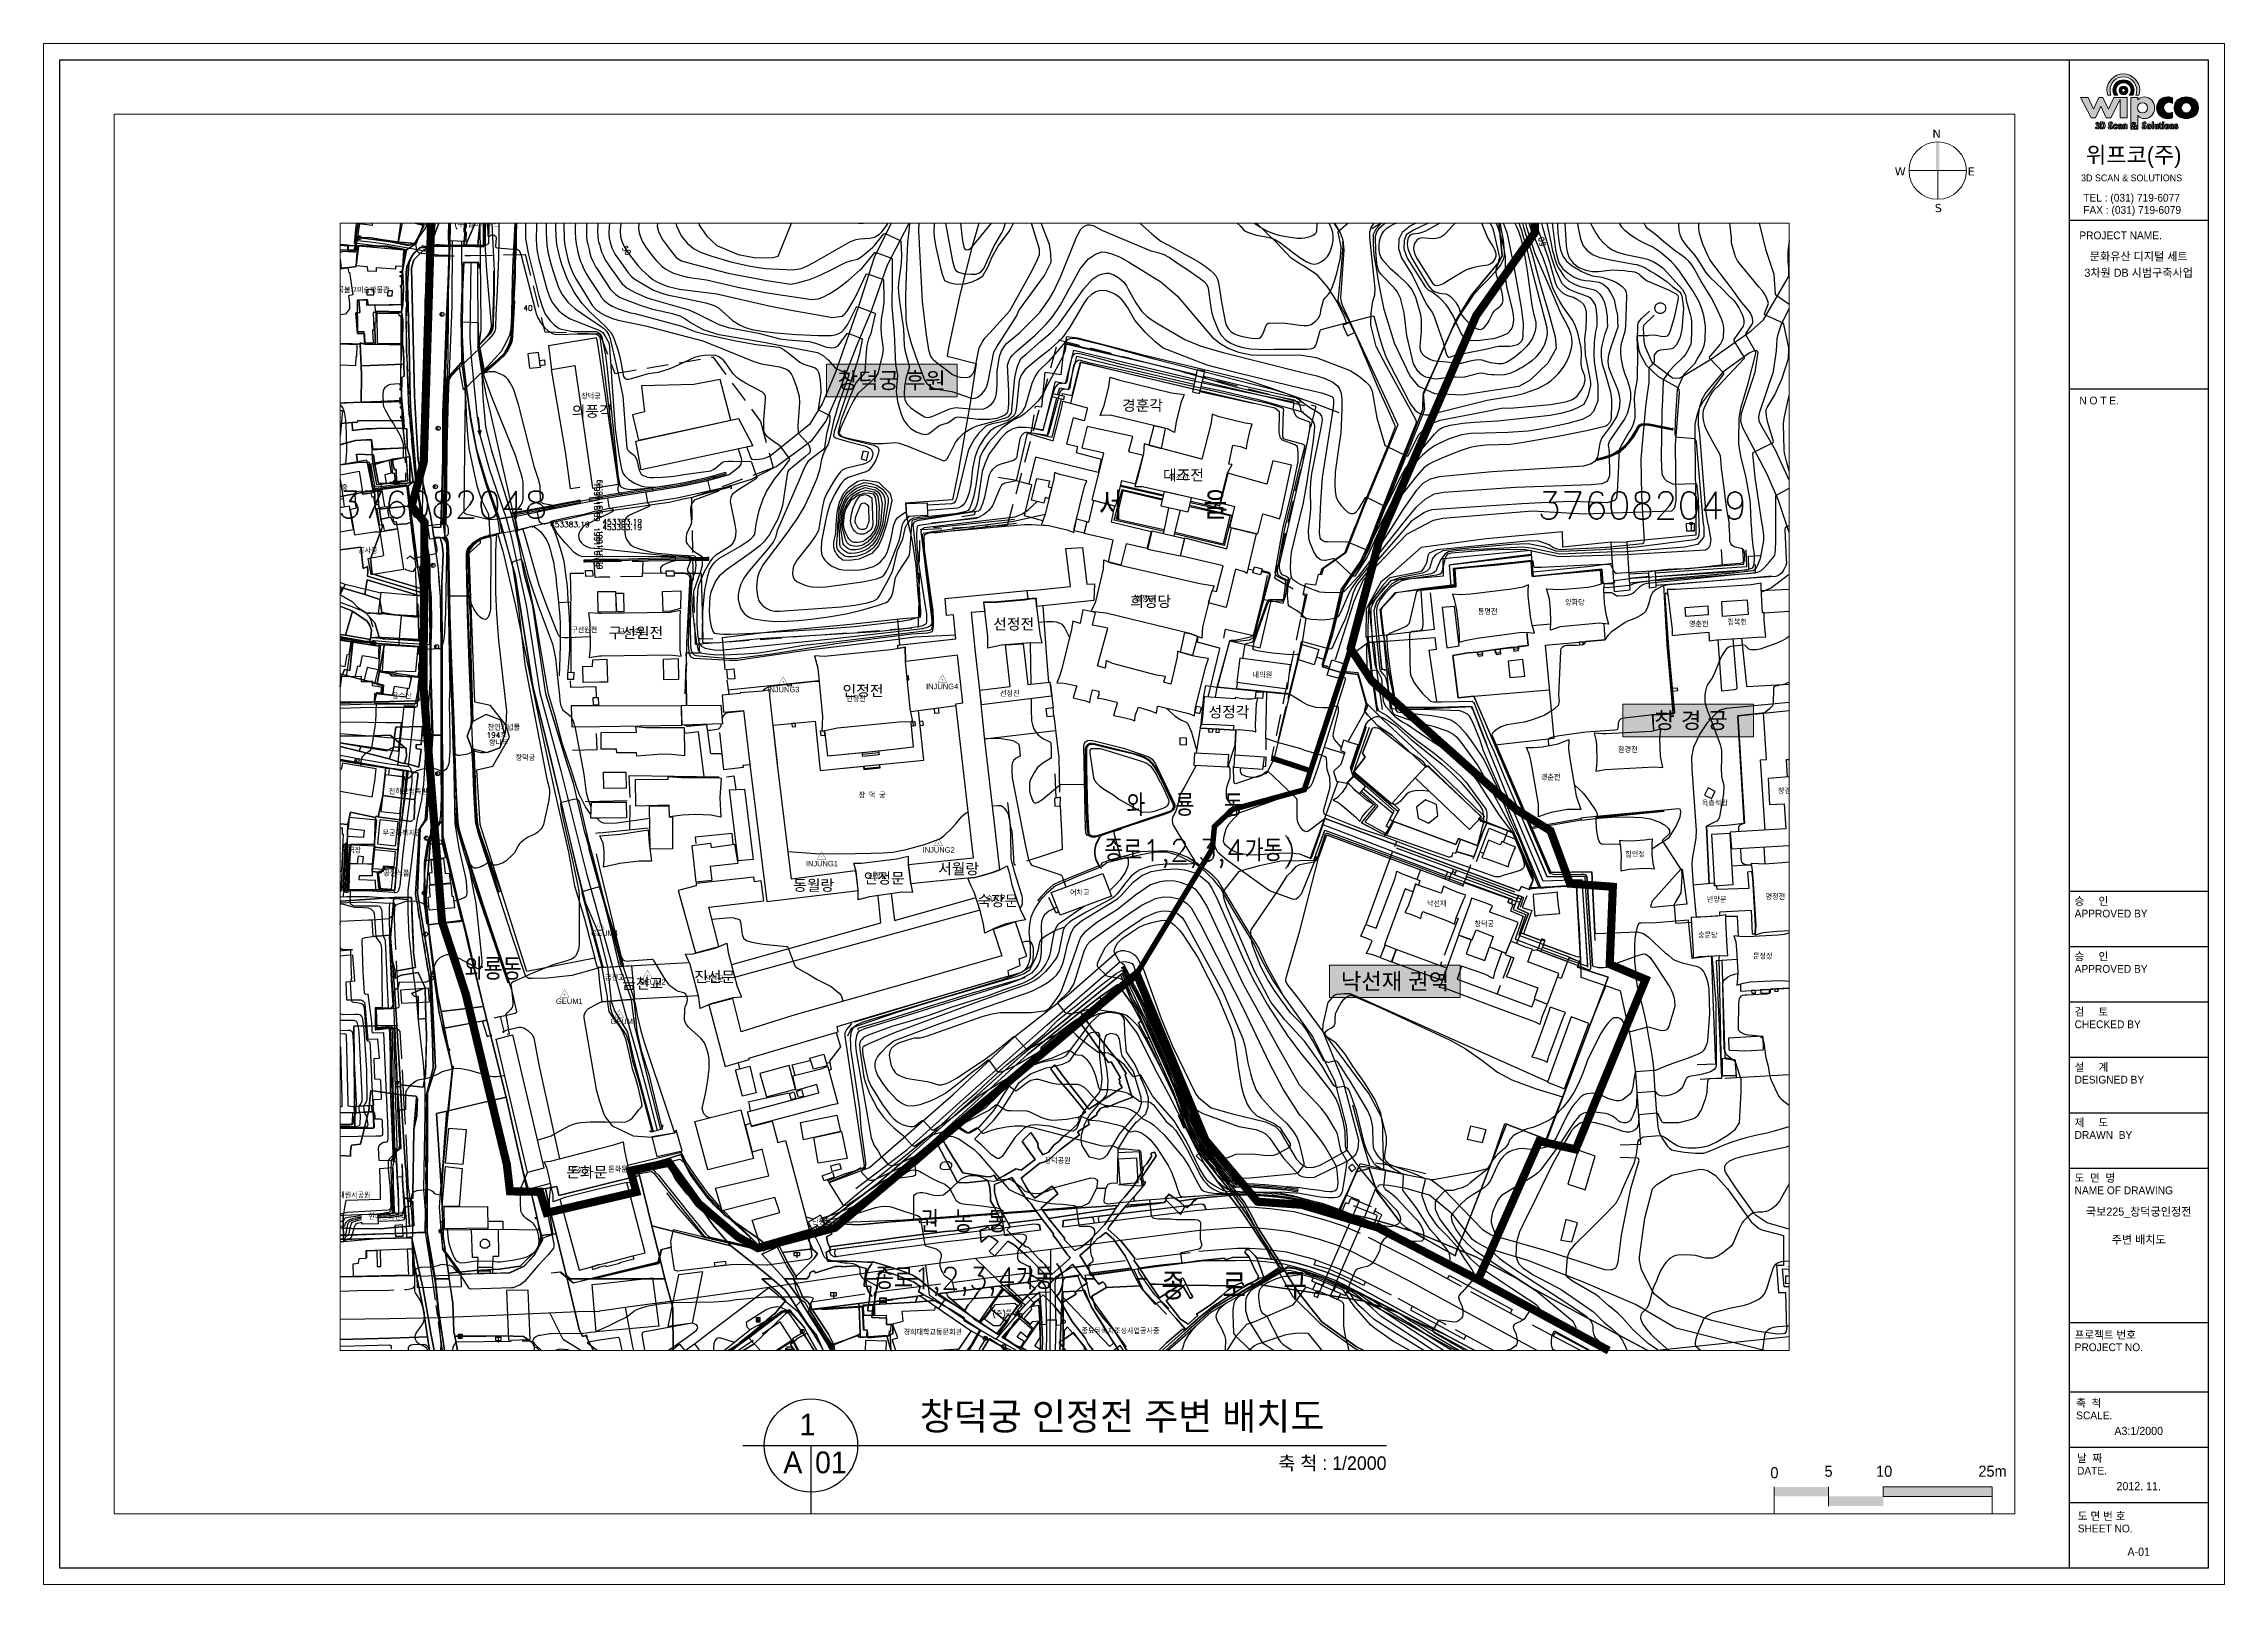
# Paper-space layout 'Layout1' of a CAD drawing. Header units: feet, sheet in millimetres. Extents: x 0 to 401, y 0 to 283.
# The model-space entities are those that its viewports show. They can reach past a viewport. Long polylines and large blocks are cut down to what shows.
import ezdxf
from ezdxf.enums import TextEntityAlignment as Align

# ---------------------------------------------------------------- set-up
doc = ezdxf.new("R2010")
doc.units = ezdxf.units.FT
doc.header["$MEASUREMENT"] = 0
for name, pattern in [('AAA006', [2, 1, -1]), ('ANYANG', [9, 5, -1, 2, -1]), ('ANYANG1', [11.5, 6, -1, 1, -1.5, 1, -1]), ('ANYANG11', [1.5, 1, -0.5]), ('ANYANG2', [6, 5, -1]), ('ANYANG3', [3, 2, -1]), ('JEON', [12, 4, -0.5, 1, -0.5, 4, -0.5, 1, -0.5])]:
    doc.linetypes.add(name, pattern=pattern)
doc.layers.get('DEFPOINTS').update_dxf_attribs({"linetype": 'CONTINUOUS'})
for name, color, linetype in [('AA200', 7, 'CONTINUOUS'), ('AAA001', 7, 'CONTINUOUS'), ('AAA004', 7, 'ANYANG3'), ('AAA006', 7, 'AAA006'), ('AAA007', 7, 'ANYANG11'), ('AAA008', 7, 'CONTINUOUS'), ('AAC001', 7, 'CONTINUOUS'), ('AAC002', 7, 'CONTINUOUS'), ('AAC003', 3, 'ANYANG'), ('AAC006', 7, 'ANYANG1'), ('AB011', 7, 'CONTINUOUS'), ('AD002', 7, 'CONTINUOUS'), ('AD0022', 1, 'CONTINUOUS'), ('ADA085', 1, 'CONTINUOUS'), ('AE001', 1, 'ANYANG2'), ('AE0101', 7, 'CONTINUOUS'), ('AE110', 7, 'CONTINUOUS'), ('AE120', 1, 'CONTINUOUS'), ('AE130', 42, 'CONTINUOUS'), ('AE131', 42, 'CONTINUOUS'), ('AE150', 7, 'CONTINUOUS'), ('AE222', 7, 'CONTINUOUS'), ('AE240', 1, 'CONTINUOUS'), ('AE310', 7, 'CONTINUOUS'), ('AE340', 7, 'CONTINUOUS'), ('AEC002', 7, 'CONTINUOUS'), ('AEE001', 7, 'CONTINUOUS'), ('AZ020', 7, 'CONTINUOUS'), ('AZ0202', 7, 'CONTINUOUS'), ('AZ0203', 7, 'CONTINUOUS'), ('AZ030', 7, 'CONTINUOUS'), ('AZ080', 1, 'CONTINUOUS'), ('AZ0801', 7, 'CONTINUOUS'), ('AZ0803', 7, 'CONTINUOUS'), ('AZB010', 1, 'CONTINUOUS'), ('AZB999', 7, 'CONTINUOUS'), ('BA001', 5, 'CONTINUOUS'), ('BA002', 7, 'CONTINUOUS'), ('BA003', 5, 'CONTINUOUS'), ('BA030', 5, 'CONTINUOUS'), ('BB0011', 1, 'CONTINUOUS'), ('CA0011', 7, 'CONTINUOUS'), ('CAA001', 7, 'CONTINUOUS'), ('CAA002', 30, 'CONTINUOUS'), ('DA001', 3, 'CONTINUOUS'), ('DD001', 3, 'CONTINUOUS'), ('EA0018', 7, 'JEON'), ('EA0118', 7, 'JEON'), ('wipco_image', 2, 'CONTINUOUS'), ('wipco_keymap', 1, 'CONTINUOUS'), ('wipco_line', 7, 'CONTINUOUS'), ('wipco_text', 7, 'CONTINUOUS'), ('wipco_기준점', 1, 'CONTINUOUS'), ('wipco_지적', 20, 'CONTINUOUS'), ('ZC002', 7, 'CONTINUOUS'), ('ZC003', 7, 'CONTINUOUS'), ('ZC006', 7, 'CONTINUOUS'), ('ZC251', 7, 'CONTINUOUS'), ('ZC252', 7, 'CONTINUOUS'), ('ZC500', 7, 'CONTINUOUS'), ('ZC601', 7, 'CONTINUOUS')]:
    doc.layers.add(name, color=color, linetype=linetype)
for name, color, linetype, lineweight in [('wipco_etc.', 3, 'CONTINUOUS', 9), ('wipco_scale', 7, 'CONTINUOUS', 9), ('wipco_text etc.', 1, 'CONTINUOUS', 9)]:
    doc.layers.add(name, color=color, linetype=linetype, lineweight=lineweight)
doc.layers.add('wipco_Plot 설정선', color=251, linetype='CONTINUOUS', lineweight=9, plot=False)
doc.styles.add('GHS', font='ROMANS', dxfattribs={"bigfont": 'NGSW.shx'})
doc.styles.add('NGSW', font='ROMANS.shx', dxfattribs={"bigfont": 'NGSW.shx'})
doc.styles.add('WIPCO', font='')
doc.styles.get('WIPCO').set_extended_font_data('Dotum')
picture_1 = doc.add_image_def('image1.jpg', size_in_pixel=(8269, 5907))

# ---------------------------------------------------------------- blocks, each defined once
blk = doc.blocks.new('wipco')
at = {"layer": 'wipco_etc.', "true_color": 0x323b9a}
h = blk.add_hatch(color=177, dxfattribs=at)
h.dxf.hatch_style = 1
edge = h.paths.add_edge_path()
edge.add_spline(control_points=[(103247.7, 2516.7), (103247.7, 2549.9), (103220.7, 2576.9), (103187.5, 2576.9)], knot_values=[9, 9, 9, 9, 10, 10, 10, 10], degree=3, periodic=0)
edge.add_spline(control_points=[(103187.5, 2576.9), (103154.3, 2576.9), (103127.3, 2549.9), (103127.3, 2516.7)], knot_values=[0, 0, 0, 0, 1, 1, 1, 1], degree=3, periodic=0)
edge.add_spline(control_points=[(103127.3, 2516.7), (103127.3, 2510.5), (103128.3, 2504.3), (103130.2, 2498.3), (103130.2, 2498.3), (103142, 2498.3), (103142, 2498.3)], knot_values=[1, 1, 1, 1, 2, 2, 2, 3, 3, 3, 3], degree=3, periodic=0)
edge.add_spline(control_points=[(103142, 2498.3), (103139.7, 2504.2), (103138.5, 2510.3), (103138.5, 2516.7)], knot_values=[3, 3, 3, 3, 4, 4, 4, 4], degree=3, periodic=0)
edge.add_spline(control_points=[(103138.5, 2516.7), (103138.5, 2543.7), (103160.5, 2565.7), (103187.5, 2565.7)], knot_values=[4, 4, 4, 4, 5, 5, 5, 5], degree=3, periodic=0)
edge.add_spline(control_points=[(103187.5, 2565.7), (103214.5, 2565.7), (103236.6, 2543.7), (103236.6, 2516.7)], knot_values=[5, 5, 5, 5, 6, 6, 6, 6], degree=3, periodic=0)
edge.add_spline(control_points=[(103236.6, 2516.7), (103236.6, 2510.3), (103235.3, 2504.2), (103233, 2498.3), (103233, 2498.3), (103244.8, 2498.3), (103244.8, 2498.3)], knot_values=[6, 6, 6, 6, 7, 7, 7, 8, 8, 8, 8], degree=3, periodic=0)
edge.add_spline(control_points=[(103244.8, 2498.3), (103246.7, 2504.3), (103247.7, 2510.5), (103247.7, 2516.7)], knot_values=[8, 8, 8, 8, 9, 9, 9, 9], degree=3, periodic=0)
h = blk.add_hatch(color=177, dxfattribs=at)
h.dxf.hatch_style = 1
h.paths.add_polyline_path([(103112.4, 2489.7), (103097.6, 2489.7), (103077.6, 2446.6), (103057.8, 2489.7), (103030.1, 2489.7), (103069, 2415.1), (103085.3, 2415.1), (103105, 2458.7), (103124.7, 2415.1), (103140.9, 2415.1), (103176.4, 2483), (103176.4, 2415.1), (103201.5, 2415.1), (103201.5, 2489.7), (103152.3, 2489.7), (103132.3, 2446.6)])
h = blk.add_hatch(color=177, dxfattribs=at)
h.dxf.hatch_style = 1
edge = h.paths.add_edge_path(flags=17)
edge.add_spline(control_points=[(103188.1, 2544.2), (103203.4, 2544.2), (103215.8, 2531.8), (103215.8, 2516.5)], knot_values=[5, 5, 5, 5, 6, 6, 6, 6], degree=3, periodic=0)
edge.add_spline(control_points=[(103215.8, 2516.5), (103215.8, 2509.8), (103213.4, 2503.4), (103209, 2498.3), (103209, 2498.3), (103222.3, 2498.3), (103222.3, 2498.3)], knot_values=[6, 6, 6, 6, 7, 7, 7, 8, 8, 8, 8], degree=3, periodic=0)
edge.add_spline(control_points=[(103222.3, 2498.3), (103225.3, 2503.9), (103226.9, 2510.2), (103226.9, 2516.5)], knot_values=[8, 8, 8, 8, 9, 9, 9, 9], degree=3, periodic=0)
edge.add_spline(control_points=[(103226.9, 2516.5), (103226.9, 2537.8), (103209.5, 2555.2), (103188.1, 2555.2)], knot_values=[9, 9, 9, 9, 10, 10, 10, 10], degree=3, periodic=0)
edge.add_spline(control_points=[(103188.1, 2555.2), (103166.8, 2555.2), (103149.4, 2537.8), (103149.4, 2516.5)], knot_values=[0, 0, 0, 0, 1, 1, 1, 1], degree=3, periodic=0)
edge.add_spline(control_points=[(103149.4, 2516.5), (103149.4, 2510.2), (103151, 2503.9), (103154, 2498.3), (103154, 2498.3), (103167.3, 2498.3), (103167.3, 2498.3)], knot_values=[1, 1, 1, 1, 2, 2, 2, 3, 3, 3, 3], degree=3, periodic=0)
edge.add_spline(control_points=[(103167.3, 2498.3), (103162.8, 2503.4), (103160.4, 2509.8), (103160.4, 2516.5)], knot_values=[3, 3, 3, 3, 4, 4, 4, 4], degree=3, periodic=0)
edge.add_spline(control_points=[(103160.4, 2516.5), (103160.4, 2531.8), (103172.9, 2544.2), (103188.1, 2544.2)], knot_values=[4, 4, 4, 4, 5, 5, 5, 5], degree=3, periodic=0)
at = {"layer": 'wipco_etc.'}
h = blk.add_hatch(color=1, dxfattribs=at)
h.dxf.hatch_style = 1
edge = h.paths.add_edge_path()
edge.add_spline(control_points=[(103204.2, 2516.2), (103204.2, 2525), (103197, 2532.3), (103188.1, 2532.3)], knot_values=[3, 3, 3, 3, 4, 4, 4, 4], degree=3, periodic=0)
edge.add_spline(control_points=[(103188.1, 2532.3), (103179.2, 2532.3), (103172, 2525), (103172, 2516.2)], knot_values=[0, 0, 0, 0, 1, 1, 1, 1], degree=3, periodic=0)
edge.add_spline(control_points=[(103172, 2516.2), (103172, 2507.3), (103179.2, 2500.1), (103188.1, 2500.1)], knot_values=[1, 1, 1, 1, 2, 2, 2, 2], degree=3, periodic=0)
edge.add_spline(control_points=[(103188.1, 2500.1), (103197, 2500.1), (103204.2, 2507.3), (103204.2, 2516.2)], knot_values=[2, 2, 2, 2, 3, 3, 3, 3], degree=3, periodic=0)
edge = h.paths.add_edge_path(flags=16)
edge.add_spline(control_points=[(103188.1, 2522.6), (103191.6, 2522.6), (103194.5, 2519.7), (103194.5, 2516.2)], knot_values=[2, 2, 2, 2, 3, 3, 3, 3], degree=3, periodic=0)
edge.add_spline(control_points=[(103194.5, 2516.2), (103194.5, 2512.6), (103191.6, 2509.8), (103188.1, 2509.8)], knot_values=[3, 3, 3, 3, 4, 4, 4, 4], degree=3, periodic=0)
edge.add_spline(control_points=[(103188.1, 2509.8), (103184.6, 2509.8), (103181.7, 2512.6), (103181.7, 2516.2)], knot_values=[0, 0, 0, 0, 1, 1, 1, 1], degree=3, periodic=0)
edge.add_spline(control_points=[(103181.7, 2516.2), (103181.7, 2519.7), (103184.6, 2522.6), (103188.1, 2522.6)], knot_values=[1, 1, 1, 1, 2, 2, 2, 2], degree=3, periodic=0)
at = {"layer": 'wipco_etc.', "true_color": 0x323b9a}
h = blk.add_hatch(color=177, dxfattribs=at)
h.dxf.hatch_style = 1
edge = h.paths.add_edge_path(flags=16)
edge.add_spline(control_points=[(103239.6, 2452.3), (103239.6, 2463.2), (103247.2, 2470.7), (103258.1, 2470.7)], knot_values=[1, 1, 1, 1, 2, 2, 2, 2], degree=3, periodic=0)
edge.add_spline(control_points=[(103258.1, 2470.7), (103269.1, 2470.7), (103276.7, 2463.2), (103276.7, 2452.3)], knot_values=[2, 2, 2, 2, 3, 3, 3, 3], degree=3, periodic=0)
edge.add_spline(control_points=[(103276.7, 2452.3), (103276.7, 2441.4), (103269.2, 2434.1), (103258.1, 2434.1)], knot_values=[3, 3, 3, 3, 4, 4, 4, 4], degree=3, periodic=0)
edge.add_spline(control_points=[(103258.1, 2434.1), (103247, 2434.1), (103239.6, 2441.4), (103239.6, 2452.3)], knot_values=[0, 0, 0, 0, 1, 1, 1, 1], degree=3, periodic=0)
edge = h.paths.add_edge_path()
edge.add_spline(control_points=[(103228, 2489.7), (103221.7, 2489.7), (103215.4, 2489.7), (103215.4, 2489.7), (103215.4, 2489.7), (103215.4, 2460.7), (103215.4, 2431.8)], knot_values=[3.5, 3.5, 3.5, 3.5, 4, 4, 4, 4.5, 4.5, 4.5, 4.5], degree=3, periodic=0)
edge.add_spline(control_points=[(103215.4, 2431.8), (103215.4, 2402.9), (103215.4, 2374), (103215.4, 2374), (103215.4, 2374), (103222.5, 2374), (103222.5, 2374)], knot_values=[4.5, 4.5, 4.5, 4.5, 5, 5, 5, 6, 6, 6, 6], degree=3, periodic=0)
edge.add_spline(control_points=[(103222.5, 2374), (103219, 2374.9), (103217, 2377.3), (103217, 2381.1)], knot_values=[6, 6, 6, 6, 7, 7, 7, 7], degree=3, periodic=0)
edge.add_spline(control_points=[(103217, 2381.1), (103217, 2384.4), (103219.3, 2386.5), (103221.9, 2388.1)], knot_values=[7, 7, 7, 7, 8, 8, 8, 8], degree=3, periodic=0)
edge.add_spline(control_points=[(103221.9, 2388.1), (103220.6, 2389.8), (103219.1, 2391.7), (103219.1, 2394.3)], knot_values=[8, 8, 8, 8, 9, 9, 9, 9], degree=3, periodic=0)
edge.add_spline(control_points=[(103219.1, 2394.3), (103219.1, 2397), (103222.4, 2399.1), (103226.6, 2399.1)], knot_values=[9, 9, 9, 9, 10, 10, 10, 10], degree=3, periodic=0)
edge.add_spline(control_points=[(103226.6, 2399.1), (103228.9, 2399.1), (103232.8, 2398), (103232.8, 2394.3)], knot_values=[10, 10, 10, 10, 11, 11, 11, 11], degree=3, periodic=0)
edge.add_spline(control_points=[(103232.8, 2394.3), (103232.8, 2391.1), (103230.6, 2389.4), (103228.6, 2387.6), (103228.6, 2387.6), (103232.5, 2382.6), (103232.5, 2382.6)], knot_values=[11, 11, 11, 11, 12, 12, 12, 13, 13, 13, 13], degree=3, periodic=0)
edge.add_spline(control_points=[(103232.5, 2382.6), (103232.9, 2384.2), (103233, 2385.1), (103233, 2387.5), (103233, 2387.5), (103237.2, 2387.5), (103237.2, 2387.5)], knot_values=[13, 13, 13, 13, 14, 14, 14, 15, 15, 15, 15], degree=3, periodic=0)
edge.add_spline(control_points=[(103237.2, 2387.5), (103237.2, 2385), (103237.2, 2381.7), (103235.5, 2379.1), (103235.5, 2379.1), (103236.5, 2377.8), (103237.4, 2376.5)], knot_values=[15, 15, 15, 15, 16, 16, 16, 16.5, 16.5, 16.5, 16.5], degree=3, periodic=0)
edge.add_spline(control_points=[(103237.4, 2376.5), (103238.4, 2375.3), (103239.3, 2374), (103239.3, 2374), (103239.3, 2374), (103239.6, 2374), (103239.9, 2374)], knot_values=[16.5, 16.5, 16.5, 16.5, 17, 17, 17, 17.5, 17.5, 17.5, 17.5], degree=3, periodic=0)
edge.add_spline(control_points=[(103239.9, 2374), (103240.2, 2374), (103240.5, 2374), (103240.5, 2374), (103240.5, 2374), (103240.5, 2386.6), (103240.5, 2399.1)], knot_values=[17.5, 17.5, 17.5, 17.5, 18, 18, 18, 18.5, 18.5, 18.5, 18.5], degree=3, periodic=0)
edge.add_spline(control_points=[(103240.5, 2399.1), (103240.5, 2411.7), (103240.5, 2424.2), (103240.5, 2424.2), (103240.5, 2424.2), (103242.4, 2422.1), (103242.4, 2422.1)], knot_values=[18.5, 18.5, 18.5, 18.5, 19, 19, 19, 20, 20, 20, 20], degree=3, periodic=0)
edge.add_spline(control_points=[(103242.4, 2422.1), (103247.6, 2416), (103256, 2412.6), (103265.3, 2412.6)], knot_values=[20, 20, 20, 20, 21, 21, 21, 21], degree=3, periodic=0)
edge.add_spline(control_points=[(103265.3, 2412.6), (103286.6, 2412.6), (103302.7, 2429.6), (103302.7, 2452.2)], knot_values=[21, 21, 21, 21, 22, 22, 22, 22], degree=3, periodic=0)
edge.add_spline(control_points=[(103302.7, 2452.2), (103302.7, 2474.6), (103286.1, 2492.2), (103265, 2492.2)], knot_values=[22, 22, 22, 22, 23, 23, 23, 23], degree=3, periodic=0)
edge.add_spline(control_points=[(103265, 2492.2), (103255.4, 2492.2), (103245.5, 2488.2), (103240.8, 2481.5), (103240.8, 2481.5), (103240.7, 2481.4), (103240.6, 2481.2)], knot_values=[0, 0, 0, 0, 1, 1, 1, 1.5, 1.5, 1.5, 1.5], degree=3, periodic=0)
edge.add_spline(control_points=[(103240.6, 2481.2), (103240.6, 2481.1), (103240.5, 2481), (103240.5, 2481), (103240.5, 2481), (103240.5, 2483.2), (103240.5, 2485.3)], knot_values=[1.5, 1.5, 1.5, 1.5, 2, 2, 2, 2.5, 2.5, 2.5, 2.5], degree=3, periodic=0)
edge.add_spline(control_points=[(103240.5, 2485.3), (103240.5, 2487.5), (103240.5, 2489.7), (103240.5, 2489.7), (103240.5, 2489.7), (103234.2, 2489.7), (103228, 2489.7)], knot_values=[2.5, 2.5, 2.5, 2.5, 3, 3, 3, 3.5, 3.5, 3.5, 3.5], degree=3, periodic=0)
h = blk.add_hatch(color=177, dxfattribs=at)
h.dxf.hatch_style = 1
edge = h.paths.add_edge_path()
edge.add_spline(control_points=[(103350.6, 2412.2), (103357.2, 2412.2), (103363.3, 2413.5), (103368.8, 2416.1), (103368.8, 2416.1), (103368.8, 2436.5), (103368.8, 2436.5), (103365.2, 2433.9), (103360.6, 2432.4), (103356.2, 2432.4), (103344.2, 2432.4), (103335.8, 2440.6), (103335.8, 2452.5), (103335.8, 2463.6), (103344.5, 2472.4), (103355.7, 2472.4), (103360, 2472.4), (103364.4, 2470.9), (103368.8, 2468), (103368.8, 2468), (103368.8, 2488.5), (103368.8, 2488.5), (103363.8, 2491.2), (103357.9, 2492.6), (103351.8, 2492.6), (103327.3, 2492.6), (103309.5, 2475.3), (103309.5, 2451.6), (103309.5, 2429.5), (103327.6, 2412.2), (103350.6, 2412.2)], knot_values=[0, 0, 0, 0, 1, 1, 1, 2, 2, 2, 3, 3, 3, 4, 4, 4, 5, 5, 5, 6, 6, 6, 7, 7, 7, 8, 8, 8, 9, 9, 9, 10, 10, 10, 10], degree=3, periodic=0)
h = blk.add_hatch(color=177, dxfattribs=at)
h.dxf.hatch_style = 1
edge = h.paths.add_edge_path()
edge.add_spline(control_points=[(103419.3, 2492.2), (103397.6, 2492.2), (103374.2, 2479.7), (103374.2, 2452.3)], knot_values=[0, 0, 0, 0, 1, 1, 1, 1], degree=3, periodic=0)
edge.add_spline(control_points=[(103374.2, 2452.3), (103374.2, 2425), (103397.6, 2412.6), (103419.3, 2412.6)], knot_values=[1, 1, 1, 1, 2, 2, 2, 2], degree=3, periodic=0)
edge.add_spline(control_points=[(103419.3, 2412.6), (103441.1, 2412.6), (103464.4, 2425), (103464.4, 2452.3)], knot_values=[2, 2, 2, 2, 3, 3, 3, 3], degree=3, periodic=0)
edge.add_spline(control_points=[(103464.4, 2452.3), (103464.4, 2479.7), (103441.1, 2492.2), (103419.3, 2492.2)], knot_values=[3, 3, 3, 3, 4, 4, 4, 4], degree=3, periodic=0)
edge = h.paths.add_edge_path(flags=16)
edge.add_spline(control_points=[(103400.8, 2452.3), (103400.8, 2463.2), (103408.4, 2470.7), (103419.3, 2470.7)], knot_values=[1, 1, 1, 1, 2, 2, 2, 2], degree=3, periodic=0)
edge.add_spline(control_points=[(103419.3, 2470.7), (103430.2, 2470.7), (103437.9, 2463.2), (103437.9, 2452.3)], knot_values=[2, 2, 2, 2, 3, 3, 3, 3], degree=3, periodic=0)
edge.add_spline(control_points=[(103437.9, 2452.3), (103437.9, 2441.4), (103430.4, 2434.1), (103419.3, 2434.1)], knot_values=[3, 3, 3, 3, 4, 4, 4, 4], degree=3, periodic=0)
edge.add_spline(control_points=[(103419.3, 2434.1), (103408.2, 2434.1), (103400.8, 2441.4), (103400.8, 2452.3)], knot_values=[0, 0, 0, 0, 1, 1, 1, 1], degree=3, periodic=0)
at = {"layer": 'wipco_etc.', "true_color": 0x93969a}
h = blk.add_hatch(color=252, dxfattribs=at)
h.dxf.hatch_style = 1
edge = h.paths.add_edge_path()
edge.add_spline(control_points=[(103096, 2387.3), (103096, 2387.3), (103096, 2387.4), (103096, 2387.4), (103098.7, 2387.8), (103099.4, 2390.6), (103099.4, 2392.9)], knot_values=[3, 3, 3, 3, 4, 4, 4, 5, 5, 5, 5], degree=3, periodic=0)
edge.add_spline(control_points=[(103099.4, 2392.9), (103099.4, 2397.6), (103097.2, 2399.5), (103092.6, 2399.5)], knot_values=[2, 2, 2, 2, 3, 3, 3, 3], degree=3, periodic=0)
edge.add_spline(control_points=[(103092.6, 2399.5), (103090.1, 2399.5), (103088.3, 2399.2), (103087.2, 2398.2)], knot_values=[1, 1, 1, 1, 2, 2, 2, 2], degree=3, periodic=0)
edge.add_spline(control_points=[(103087.2, 2398.2), (103086, 2397.2), (103085.5, 2395.6), (103085.5, 2393)], knot_values=[0, 0, 0, 0, 1, 1, 1, 1], degree=3, periodic=0)
edge.add_spline(control_points=[(103085.5, 2393), (103085.5, 2393), (103086.7, 2393), (103088, 2393)], knot_values=[16.5, 16.5, 16.5, 16.5, 17, 17, 17, 17], degree=3, periodic=0)
edge.add_spline(control_points=[(103088, 2393), (103089.2, 2393), (103090.5, 2393), (103090.5, 2393), (103090.5, 2394.4), (103090.6, 2395.9), (103092.4, 2395.9)], knot_values=[15, 15, 15, 15, 15.5, 15.5, 15.5, 16.5, 16.5, 16.5, 16.5], degree=3, periodic=0)
edge.add_spline(control_points=[(103092.4, 2395.9), (103094.1, 2395.9), (103094.4, 2394.3), (103094.4, 2393)], knot_values=[14, 14, 14, 14, 15, 15, 15, 15], degree=3, periodic=0)
edge.add_spline(control_points=[(103094.4, 2393), (103094.4, 2389.5), (103093.4, 2389.2), (103090.1, 2389.3)], knot_values=[13, 13, 13, 13, 14, 14, 14, 14], degree=3, periodic=0)
edge.add_spline(control_points=[(103090.1, 2389.3), (103090.1, 2389.3), (103090.1, 2385.4), (103090.1, 2385.4), (103093.6, 2385.4), (103094.7, 2385.1), (103094.7, 2381.6)], knot_values=[11, 11, 11, 11, 12, 12, 12, 13, 13, 13, 13], degree=3, periodic=0)
edge.add_spline(control_points=[(103094.7, 2381.6), (103094.7, 2379.8), (103094.6, 2377.7), (103092.3, 2377.7)], knot_values=[10, 10, 10, 10, 11, 11, 11, 11], degree=3, periodic=0)
edge.add_spline(control_points=[(103092.3, 2377.7), (103090.1, 2377.7), (103090.2, 2379.5), (103090.2, 2381.1)], knot_values=[9, 9, 9, 9, 10, 10, 10, 10], degree=3, periodic=0)
edge.add_spline(control_points=[(103090.2, 2381.1), (103090.2, 2381.1), (103085.2, 2381.1), (103085.2, 2381.1), (103085.2, 2375.8), (103087.1, 2374.1), (103092, 2374.1)], knot_values=[7, 7, 7, 7, 8, 8, 8, 9, 9, 9, 9], degree=3, periodic=0)
edge.add_spline(control_points=[(103092, 2374.1), (103097, 2374.1), (103099.8, 2376.2), (103099.8, 2381.3)], knot_values=[6, 6, 6, 6, 7, 7, 7, 7], degree=3, periodic=0)
edge.add_spline(control_points=[(103099.8, 2381.3), (103099.8, 2384.2), (103099.2, 2386.7), (103096, 2387.3)], knot_values=[5, 5, 5, 5, 6, 6, 6, 6], degree=3, periodic=0)
edge = h.paths.add_edge_path()
edge.add_spline(control_points=[(103120.2, 2387.4), (103120.2, 2395.4), (103118.8, 2400), (103111.8, 2400)], knot_values=[1, 1, 1, 1, 2, 2, 2, 2], degree=3, periodic=0)
edge.add_spline(control_points=[(103111.8, 2400), (103111.8, 2400), (103102.9, 2400), (103102.9, 2400), (103102.9, 2400), (103102.9, 2393.6), (103102.9, 2387.2)], knot_values=[4.5, 4.5, 4.5, 4.5, 5.5, 5.5, 5.5, 6, 6, 6, 6], degree=3, periodic=0)
edge.add_spline(control_points=[(103102.9, 2387.2), (103102.9, 2380.8), (103102.9, 2374.4), (103102.9, 2374.4), (103102.9, 2374.4), (103105.1, 2374.4), (103107.2, 2374.4)], knot_values=[3.5, 3.5, 3.5, 3.5, 4, 4, 4, 4.5, 4.5, 4.5, 4.5], degree=3, periodic=0)
edge.add_spline(control_points=[(103107.2, 2374.4), (103109.4, 2374.4), (103111.6, 2374.4), (103111.6, 2374.4), (103120.8, 2374.4), (103120.2, 2383.4), (103120.2, 2387.4)], knot_values=[2, 2, 2, 2, 2.5, 2.5, 2.5, 3.5, 3.5, 3.5, 3.5], degree=3, periodic=0)
edge = h.paths.add_edge_path(flags=16)
edge.add_spline(control_points=[(103108.2, 2387.2), (103108.2, 2391.7), (103108.2, 2396.1), (103108.2, 2396.1), (103108.2, 2396.1), (103108.9, 2396.1), (103109.6, 2396.1)], knot_values=[3.5, 3.5, 3.5, 3.5, 4, 4, 4, 4.5, 4.5, 4.5, 4.5], degree=3, periodic=0)
edge.add_spline(control_points=[(103109.6, 2396.1), (103110.3, 2396.1), (103111, 2396.1), (103111, 2396.1), (103114.7, 2396.1), (103114.7, 2392), (103114.7, 2387.2)], knot_values=[2, 2, 2, 2, 2.5, 2.5, 2.5, 3.5, 3.5, 3.5, 3.5], degree=3, periodic=0)
edge.add_spline(control_points=[(103114.7, 2387.2), (103114.7, 2380.8), (103114.1, 2378.4), (103110.8, 2378.4)], knot_values=[1, 1, 1, 1, 2, 2, 2, 2], degree=3, periodic=0)
edge.add_spline(control_points=[(103110.8, 2378.4), (103110.8, 2378.4), (103108.2, 2378.4), (103108.2, 2378.4), (103108.2, 2378.4), (103108.2, 2382.8), (103108.2, 2387.2)], knot_values=[4.5, 4.5, 4.5, 4.5, 5.5, 5.5, 5.5, 6, 6, 6, 6], degree=3, periodic=0)
edge = h.paths.add_edge_path()
edge.add_spline(control_points=[(103148.2, 2381.4), (103148.2, 2389.5), (103137.5, 2389.1), (103137.5, 2393.9)], knot_values=[10, 10, 10, 10, 11, 11, 11, 11], degree=3, periodic=0)
edge.add_spline(control_points=[(103137.5, 2393.9), (103137.5, 2395.7), (103138.5, 2396.7), (103140.2, 2396.7)], knot_values=[9, 9, 9, 9, 10, 10, 10, 10], degree=3, periodic=0)
edge.add_spline(control_points=[(103140.2, 2396.7), (103142.4, 2396.7), (103142.7, 2394.7), (103142.7, 2392.8)], knot_values=[8, 8, 8, 8, 9, 9, 9, 9], degree=3, periodic=0)
edge.add_spline(control_points=[(103142.7, 2392.8), (103142.7, 2392.8), (103147.9, 2392.8), (103147.9, 2392.8), (103148.3, 2398.1), (103145.7, 2400.5), (103140.5, 2400.5)], knot_values=[6, 6, 6, 6, 7, 7, 7, 8, 8, 8, 8], degree=3, periodic=0)
edge.add_spline(control_points=[(103140.5, 2400.5), (103133.9, 2400.5), (103132, 2397.3), (103132, 2393.3)], knot_values=[5, 5, 5, 5, 6, 6, 6, 6], degree=3, periodic=0)
edge.add_spline(control_points=[(103132, 2393.3), (103132, 2385.6), (103142.8, 2385.4), (103142.8, 2380.7)], knot_values=[4, 4, 4, 4, 5, 5, 5, 5], degree=3, periodic=0)
edge.add_spline(control_points=[(103142.8, 2380.7), (103142.8, 2379), (103141.9, 2377.8), (103140.1, 2377.8)], knot_values=[3, 3, 3, 3, 4, 4, 4, 4], degree=3, periodic=0)
edge.add_spline(control_points=[(103140.1, 2377.8), (103137.2, 2377.8), (103137.1, 2379.9), (103137.1, 2382.3)], knot_values=[2, 2, 2, 2, 3, 3, 3, 3], degree=3, periodic=0)
edge.add_spline(control_points=[(103137.1, 2382.3), (103137.1, 2382.3), (103131.7, 2382.3), (103131.7, 2382.3), (103131.4, 2377.9), (103132.7, 2374), (103139.3, 2374)], knot_values=[0, 0, 0, 0, 1, 1, 1, 2, 2, 2, 2], degree=3, periodic=0)
edge.add_spline(control_points=[(103139.3, 2374), (103143.4, 2374), (103148.2, 2374.8), (103148.2, 2381.4)], knot_values=[11, 11, 11, 11, 12, 12, 12, 12], degree=3, periodic=0)
edge = h.paths.add_edge_path()
edge.add_spline(control_points=[(103156.4, 2383.9), (103156.4, 2387.6), (103156.6, 2389.5), (103158.7, 2389.5)], knot_values=[1, 1, 1, 1, 2, 2, 2, 2], degree=3, periodic=0)
edge.add_spline(control_points=[(103158.7, 2389.5), (103160.3, 2389.5), (103161, 2388.6), (103161, 2386)], knot_values=[0, 0, 0, 0, 1, 1, 1, 1], degree=3, periodic=0)
edge.add_spline(control_points=[(103161, 2386), (103161, 2386), (103162.2, 2386), (103163.5, 2386)], knot_values=[9.5, 9.5, 9.5, 9.5, 10, 10, 10, 10], degree=3, periodic=0)
edge.add_spline(control_points=[(103163.5, 2386), (103164.7, 2386), (103166, 2386), (103166, 2386), (103166, 2390.6), (103163.3, 2392.7), (103158.7, 2392.7)], knot_values=[8, 8, 8, 8, 8.5, 8.5, 8.5, 9.5, 9.5, 9.5, 9.5], degree=3, periodic=0)
edge.add_spline(control_points=[(103158.7, 2392.7), (103152.1, 2392.7), (103151.4, 2388.5), (103151.4, 2383.6)], knot_values=[7, 7, 7, 7, 8, 8, 8, 8], degree=3, periodic=0)
edge.add_spline(control_points=[(103151.4, 2383.6), (103151.4, 2378), (103152.3, 2374.1), (103158.7, 2374.1)], knot_values=[6, 6, 6, 6, 7, 7, 7, 7], degree=3, periodic=0)
edge.add_spline(control_points=[(103158.7, 2374.1), (103163.4, 2374.1), (103166, 2376.2), (103166, 2381)], knot_values=[5, 5, 5, 5, 6, 6, 6, 6], degree=3, periodic=0)
edge.add_spline(control_points=[(103166, 2381), (103166, 2381), (103161, 2381), (103161, 2381), (103161, 2378.7), (103160.3, 2377.3), (103158.7, 2377.3)], knot_values=[3, 3, 3, 3, 4, 4, 4, 5, 5, 5, 5], degree=3, periodic=0)
edge.add_spline(control_points=[(103158.7, 2377.3), (103156.9, 2377.3), (103156.4, 2378.4), (103156.4, 2383.9)], knot_values=[2, 2, 2, 2, 3, 3, 3, 3], degree=3, periodic=0)
edge = h.paths.add_edge_path()
edge.add_spline(control_points=[(103183.2, 2382.2), (103183.2, 2384.5), (103183.2, 2386.7), (103183.2, 2386.7), (103183.2, 2390), (103182.4, 2392.7), (103176, 2392.7)], knot_values=[13, 13, 13, 13, 13.5, 13.5, 13.5, 14.5, 14.5, 14.5, 14.5], degree=3, periodic=0)
edge.add_spline(control_points=[(103176, 2392.7), (103174.1, 2392.7), (103172.5, 2392.4), (103171.3, 2391.5)], knot_values=[12, 12, 12, 12, 13, 13, 13, 13], degree=3, periodic=0)
edge.add_spline(control_points=[(103171.3, 2391.5), (103170.2, 2390.7), (103169.5, 2389.3), (103169.5, 2387.2)], knot_values=[11, 11, 11, 11, 12, 12, 12, 12], degree=3, periodic=0)
edge.add_spline(control_points=[(103169.5, 2387.2), (103169.5, 2387.2), (103174.4, 2387.2), (103174.4, 2387.2), (103174.4, 2388.6), (103174.5, 2389.9), (103176.3, 2389.9)], knot_values=[9, 9, 9, 9, 10, 10, 10, 11, 11, 11, 11], degree=3, periodic=0)
edge.add_spline(control_points=[(103176.3, 2389.9), (103178.1, 2389.9), (103178.3, 2388.8), (103178.3, 2387.3)], knot_values=[8, 8, 8, 8, 9, 9, 9, 9], degree=3, periodic=0)
edge.add_spline(control_points=[(103178.3, 2387.3), (103178.3, 2387.3), (103178.3, 2385.9), (103178.3, 2385.9), (103173.6, 2386), (103169, 2385.7), (103169, 2379.8)], knot_values=[6, 6, 6, 6, 7, 7, 7, 8, 8, 8, 8], degree=3, periodic=0)
edge.add_spline(control_points=[(103169, 2379.8), (103169, 2376.7), (103170.3, 2374.1), (103173.8, 2374.1)], knot_values=[5, 5, 5, 5, 6, 6, 6, 6], degree=3, periodic=0)
edge.add_spline(control_points=[(103173.8, 2374.1), (103176, 2374.1), (103177.4, 2375), (103178.5, 2376.8)], knot_values=[4, 4, 4, 4, 5, 5, 5, 5], degree=3, periodic=0)
edge.add_spline(control_points=[(103178.5, 2376.8), (103178.5, 2376.8), (103178.6, 2376.8), (103178.6, 2376.8), (103178.6, 2376.8), (103178.6, 2376.2), (103178.7, 2375.6)], knot_values=[2.5, 2.5, 2.5, 2.5, 3.5, 3.5, 3.5, 4, 4, 4, 4], degree=3, periodic=0)
edge.add_spline(control_points=[(103178.7, 2375.6), (103178.7, 2375), (103178.8, 2374.4), (103178.8, 2374.4), (103178.8, 2374.4), (103179.9, 2374.4), (103181.1, 2374.4)], knot_values=[1.5, 1.5, 1.5, 1.5, 2, 2, 2, 2.5, 2.5, 2.5, 2.5], degree=3, periodic=0)
edge.add_spline(control_points=[(103181.1, 2374.4), (103182.3, 2374.4), (103183.4, 2374.4), (103183.4, 2374.4), (103183.3, 2375.5), (103183.2, 2376.7), (103183.2, 2377.8)], knot_values=[0, 0, 0, 0, 0.5, 0.5, 0.5, 1.5, 1.5, 1.5, 1.5], degree=3, periodic=0)
edge.add_spline(control_points=[(103183.2, 2377.8), (103183.2, 2377.8), (103183.2, 2380), (103183.2, 2382.2)], knot_values=[14.5, 14.5, 14.5, 14.5, 15, 15, 15, 15], degree=3, periodic=0)
edge = h.paths.add_edge_path(flags=16)
edge.add_spline(control_points=[(103178.3, 2383.1), (103178.3, 2381.1), (103178.7, 2377.2), (103175.8, 2377.2)], knot_values=[1, 1, 1, 1, 2, 2, 2, 2], degree=3, periodic=0)
edge.add_spline(control_points=[(103175.8, 2377.2), (103174.2, 2377.2), (103173.9, 2378.7), (103173.9, 2380)], knot_values=[0, 0, 0, 0, 1, 1, 1, 1], degree=3, periodic=0)
edge.add_spline(control_points=[(103173.9, 2380), (103173.9, 2383.2), (103175.8, 2383), (103178.3, 2383.1)], knot_values=[2, 2, 2, 2, 3, 3, 3, 3], degree=3, periodic=0)
edge = h.paths.add_edge_path()
edge.add_spline(control_points=[(103192.3, 2380.6), (103192.3, 2383.7), (103192.3, 2386.8), (103192.3, 2386.8), (103192.3, 2388.4), (103192.6, 2389.6), (103194.2, 2389.6)], knot_values=[8, 8, 8, 8, 8.5, 8.5, 8.5, 9.5, 9.5, 9.5, 9.5], degree=3, periodic=0)
edge.add_spline(control_points=[(103194.2, 2389.6), (103195.8, 2389.6), (103196.1, 2388.4), (103196.1, 2386.8)], knot_values=[7, 7, 7, 7, 8, 8, 8, 8], degree=3, periodic=0)
edge.add_spline(control_points=[(103196.1, 2386.8), (103196.1, 2386.8), (103196.1, 2374.4), (103196.1, 2374.4), (103196.1, 2374.4), (103197.4, 2374.4), (103198.6, 2374.4)], knot_values=[5.5, 5.5, 5.5, 5.5, 6.5, 6.5, 6.5, 7, 7, 7, 7], degree=3, periodic=0)
edge.add_spline(control_points=[(103198.6, 2374.4), (103199.9, 2374.4), (103201.1, 2374.4), (103201.1, 2374.4), (103201.1, 2374.4), (103201.1, 2378), (103201.1, 2381.6)], knot_values=[4.5, 4.5, 4.5, 4.5, 5, 5, 5, 5.5, 5.5, 5.5, 5.5], degree=3, periodic=0)
edge.add_spline(control_points=[(103201.1, 2381.6), (103201.1, 2385.2), (103201.1, 2388.8), (103201.1, 2388.8), (103201.1, 2391.3), (103199, 2392.7), (103196.6, 2392.7)], knot_values=[3, 3, 3, 3, 3.5, 3.5, 3.5, 4.5, 4.5, 4.5, 4.5], degree=3, periodic=0)
edge.add_spline(control_points=[(103196.6, 2392.7), (103195.7, 2392.7), (103194.9, 2392.6), (103194.2, 2392.2)], knot_values=[2, 2, 2, 2, 3, 3, 3, 3], degree=3, periodic=0)
edge.add_spline(control_points=[(103194.2, 2392.2), (103193.5, 2391.9), (103192.9, 2391.4), (103192.4, 2390.5)], knot_values=[1, 1, 1, 1, 2, 2, 2, 2], degree=3, periodic=0)
edge.add_spline(control_points=[(103192.4, 2390.5), (103192.4, 2390.5), (103192.3, 2390.5), (103192.3, 2390.5), (103192.3, 2390.5), (103192.3, 2391), (103192.3, 2391.4)], knot_values=[13.5, 13.5, 13.5, 13.5, 14.5, 14.5, 14.5, 15, 15, 15, 15], degree=3, periodic=0)
edge.add_spline(control_points=[(103192.3, 2391.4), (103192.3, 2391.9), (103192.3, 2392.4), (103192.3, 2392.4), (103192.3, 2392.4), (103191.1, 2392.4), (103189.8, 2392.4)], knot_values=[12.5, 12.5, 12.5, 12.5, 13, 13, 13, 13.5, 13.5, 13.5, 13.5], degree=3, periodic=0)
edge.add_spline(control_points=[(103189.8, 2392.4), (103188.6, 2392.4), (103187.3, 2392.4), (103187.3, 2392.4), (103187.3, 2392.4), (103187.3, 2387.9), (103187.3, 2383.4)], knot_values=[11.5, 11.5, 11.5, 11.5, 12, 12, 12, 12.5, 12.5, 12.5, 12.5], degree=3, periodic=0)
edge.add_spline(control_points=[(103187.3, 2383.4), (103187.3, 2378.9), (103187.3, 2374.4), (103187.3, 2374.4), (103187.3, 2374.4), (103188.6, 2374.4), (103189.8, 2374.4)], knot_values=[10.5, 10.5, 10.5, 10.5, 11, 11, 11, 11.5, 11.5, 11.5, 11.5], degree=3, periodic=0)
edge.add_spline(control_points=[(103189.8, 2374.4), (103191.1, 2374.4), (103192.3, 2374.4), (103192.3, 2374.4), (103192.3, 2374.4), (103192.3, 2377.5), (103192.3, 2380.6)], knot_values=[9.5, 9.5, 9.5, 9.5, 10, 10, 10, 10.5, 10.5, 10.5, 10.5], degree=3, periodic=0)
edge = h.paths.add_edge_path()
edge.add_spline(control_points=[(103263.1, 2374), (103267.2, 2374), (103272, 2374.8), (103272, 2381.4)], knot_values=[11, 11, 11, 11, 12, 12, 12, 12], degree=3, periodic=0)
edge.add_spline(control_points=[(103272, 2381.4), (103272, 2389.5), (103261.2, 2389.1), (103261.2, 2393.9)], knot_values=[10, 10, 10, 10, 11, 11, 11, 11], degree=3, periodic=0)
edge.add_spline(control_points=[(103261.2, 2393.9), (103261.2, 2395.7), (103262.3, 2396.7), (103264, 2396.7)], knot_values=[9, 9, 9, 9, 10, 10, 10, 10], degree=3, periodic=0)
edge.add_spline(control_points=[(103264, 2396.7), (103266.2, 2396.7), (103266.5, 2394.7), (103266.5, 2392.8)], knot_values=[8, 8, 8, 8, 9, 9, 9, 9], degree=3, periodic=0)
edge.add_spline(control_points=[(103266.5, 2392.8), (103266.5, 2392.8), (103271.7, 2392.8), (103271.7, 2392.8), (103272.1, 2398.1), (103269.5, 2400.5), (103264.2, 2400.5)], knot_values=[6, 6, 6, 6, 7, 7, 7, 8, 8, 8, 8], degree=3, periodic=0)
edge.add_spline(control_points=[(103264.2, 2400.5), (103257.7, 2400.5), (103255.8, 2397.3), (103255.8, 2393.3)], knot_values=[5, 5, 5, 5, 6, 6, 6, 6], degree=3, periodic=0)
edge.add_spline(control_points=[(103255.8, 2393.3), (103255.8, 2385.6), (103266.6, 2385.4), (103266.6, 2380.7)], knot_values=[4, 4, 4, 4, 5, 5, 5, 5], degree=3, periodic=0)
edge.add_spline(control_points=[(103266.6, 2380.7), (103266.6, 2379), (103265.7, 2377.8), (103263.9, 2377.8)], knot_values=[3, 3, 3, 3, 4, 4, 4, 4], degree=3, periodic=0)
edge.add_spline(control_points=[(103263.9, 2377.8), (103260.9, 2377.8), (103260.8, 2379.9), (103260.8, 2382.3)], knot_values=[2, 2, 2, 2, 3, 3, 3, 3], degree=3, periodic=0)
edge.add_spline(control_points=[(103260.8, 2382.3), (103260.8, 2382.3), (103255.5, 2382.3), (103255.5, 2382.3), (103255.2, 2377.9), (103256.4, 2374), (103263.1, 2374)], knot_values=[0, 0, 0, 0, 1, 1, 1, 2, 2, 2, 2], degree=3, periodic=0)
edge = h.paths.add_edge_path()
edge.add_spline(control_points=[(103282.5, 2374.1), (103289, 2374.1), (103289.8, 2378), (103289.8, 2383.6)], knot_values=[2, 2, 2, 2, 3, 3, 3, 3], degree=3, periodic=0)
edge.add_spline(control_points=[(103289.8, 2383.6), (103289.8, 2388.5), (103289.1, 2392.7), (103282.5, 2392.7)], knot_values=[1, 1, 1, 1, 2, 2, 2, 2], degree=3, periodic=0)
edge.add_spline(control_points=[(103282.5, 2392.7), (103275.9, 2392.7), (103275.2, 2388.5), (103275.2, 2383.6)], knot_values=[0, 0, 0, 0, 1, 1, 1, 1], degree=3, periodic=0)
edge.add_spline(control_points=[(103275.2, 2383.6), (103275.2, 2378), (103276, 2374.1), (103282.5, 2374.1)], knot_values=[3, 3, 3, 3, 4, 4, 4, 4], degree=3, periodic=0)
edge = h.paths.add_edge_path(flags=16)
edge.add_spline(control_points=[(103284.8, 2383.9), (103284.8, 2378.4), (103284.3, 2377.3), (103282.5, 2377.3), (103280.6, 2377.3), (103280.2, 2378.4), (103280.2, 2383.9)], knot_values=[2, 2, 2, 2, 3, 3, 3, 4, 4, 4, 4], degree=3, periodic=0)
edge.add_spline(control_points=[(103280.2, 2383.9), (103280.2, 2387.6), (103280.4, 2389.5), (103282.5, 2389.5)], knot_values=[1, 1, 1, 1, 2, 2, 2, 2], degree=3, periodic=0)
edge.add_spline(control_points=[(103282.5, 2389.5), (103284.6, 2389.5), (103284.8, 2387.6), (103284.8, 2383.9)], knot_values=[0, 0, 0, 0, 1, 1, 1, 1], degree=3, periodic=0)
h.paths.add_polyline_path([(103298.8, 2400), (103293.8, 2400), (103293.8, 2374.4), (103298.8, 2374.4)])
edge = h.paths.add_edge_path()
edge.add_spline(control_points=[(103314.6, 2374.4), (103315.9, 2374.4), (103317.2, 2374.4), (103317.2, 2374.4), (103317.1, 2375.6), (103317, 2376.8), (103317, 2378)], knot_values=[11, 11, 11, 11, 11.5, 11.5, 11.5, 12.5, 12.5, 12.5, 12.5], degree=3, periodic=0)
edge.add_spline(control_points=[(103317, 2378), (103317, 2378), (103317, 2392.4), (103317, 2392.4), (103317, 2392.4), (103315.8, 2392.4), (103314.5, 2392.4)], knot_values=[9.5, 9.5, 9.5, 9.5, 10.5, 10.5, 10.5, 11, 11, 11, 11], degree=3, periodic=0)
edge.add_spline(control_points=[(103314.5, 2392.4), (103313.2, 2392.4), (103312, 2392.4), (103312, 2392.4), (103312, 2392.4), (103312, 2389.2), (103312, 2386.1)], knot_values=[8.5, 8.5, 8.5, 8.5, 9, 9, 9, 9.5, 9.5, 9.5, 9.5], degree=3, periodic=0)
edge.add_spline(control_points=[(103312, 2386.1), (103312, 2383), (103312, 2379.9), (103312, 2379.9), (103312, 2378.3), (103311.7, 2377.2), (103310.1, 2377.2)], knot_values=[7, 7, 7, 7, 7.5, 7.5, 7.5, 8.5, 8.5, 8.5, 8.5], degree=3, periodic=0)
edge.add_spline(control_points=[(103310.1, 2377.2), (103308.5, 2377.2), (103308.2, 2378.3), (103308.2, 2379.9)], knot_values=[6, 6, 6, 6, 7, 7, 7, 7], degree=3, periodic=0)
edge.add_spline(control_points=[(103308.2, 2379.9), (103308.2, 2379.9), (103308.2, 2392.4), (103308.2, 2392.4), (103308.2, 2392.4), (103307, 2392.4), (103305.7, 2392.4)], knot_values=[4.5, 4.5, 4.5, 4.5, 5.5, 5.5, 5.5, 6, 6, 6, 6], degree=3, periodic=0)
edge.add_spline(control_points=[(103305.7, 2392.4), (103304.5, 2392.4), (103303.2, 2392.4), (103303.2, 2392.4), (103303.2, 2392.4), (103303.2, 2388.8), (103303.2, 2385.2)], knot_values=[3.5, 3.5, 3.5, 3.5, 4, 4, 4, 4.5, 4.5, 4.5, 4.5], degree=3, periodic=0)
edge.add_spline(control_points=[(103303.2, 2385.2), (103303.2, 2381.6), (103303.2, 2378), (103303.2, 2378), (103303.2, 2375.5), (103305.3, 2374.1), (103307.7, 2374.1)], knot_values=[2, 2, 2, 2, 2.5, 2.5, 2.5, 3.5, 3.5, 3.5, 3.5], degree=3, periodic=0)
edge.add_spline(control_points=[(103307.7, 2374.1), (103309.6, 2374.1), (103310.9, 2374.6), (103311.9, 2376.2)], knot_values=[1, 1, 1, 1, 2, 2, 2, 2], degree=3, periodic=0)
edge.add_spline(control_points=[(103311.9, 2376.2), (103311.9, 2376.2), (103312, 2376.2), (103312, 2376.2), (103312, 2376.2), (103312, 2375.8), (103312, 2375.3)], knot_values=[13.5, 13.5, 13.5, 13.5, 14.5, 14.5, 14.5, 15, 15, 15, 15], degree=3, periodic=0)
edge.add_spline(control_points=[(103312, 2375.3), (103312, 2374.9), (103312, 2374.4), (103312, 2374.4), (103312, 2374.4), (103313.3, 2374.4), (103314.6, 2374.4)], knot_values=[12.5, 12.5, 12.5, 12.5, 13, 13, 13, 13.5, 13.5, 13.5, 13.5], degree=3, periodic=0)
edge = h.paths.add_edge_path()
edge.add_spline(control_points=[(103328.5, 2374.4), (103328.5, 2374.4), (103328.5, 2377.5), (103328.5, 2377.5), (103328.2, 2377.4), (103327.9, 2377.4), (103327.6, 2377.4)], knot_values=[9, 9, 9, 9, 10, 10, 10, 11, 11, 11, 11], degree=3, periodic=0)
edge.add_spline(control_points=[(103327.6, 2377.4), (103326, 2377.4), (103326, 2378.3), (103326, 2379.7)], knot_values=[8, 8, 8, 8, 9, 9, 9, 9], degree=3, periodic=0)
edge.add_spline(control_points=[(103326, 2379.7), (103326, 2379.7), (103326, 2389.3), (103326, 2389.3), (103326, 2389.3), (103326.6, 2389.3), (103327.3, 2389.3)], knot_values=[6.5, 6.5, 6.5, 6.5, 7.5, 7.5, 7.5, 8, 8, 8, 8], degree=3, periodic=0)
edge.add_spline(control_points=[(103327.3, 2389.3), (103327.9, 2389.3), (103328.6, 2389.3), (103328.6, 2389.3), (103328.6, 2389.3), (103328.6, 2390), (103328.6, 2390.8)], knot_values=[5.5, 5.5, 5.5, 5.5, 6, 6, 6, 6.5, 6.5, 6.5, 6.5], degree=3, periodic=0)
edge.add_spline(control_points=[(103328.6, 2390.8), (103328.6, 2391.6), (103328.6, 2392.4), (103328.6, 2392.4), (103328.6, 2392.4), (103327.9, 2392.4), (103327.3, 2392.4)], knot_values=[4.5, 4.5, 4.5, 4.5, 5, 5, 5, 5.5, 5.5, 5.5, 5.5], degree=3, periodic=0)
edge.add_spline(control_points=[(103327.3, 2392.4), (103326.6, 2392.4), (103326, 2392.4), (103326, 2392.4), (103326, 2392.4), (103326, 2393.6), (103326, 2394.9)], knot_values=[3.5, 3.5, 3.5, 3.5, 4, 4, 4, 4.5, 4.5, 4.5, 4.5], degree=3, periodic=0)
edge.add_spline(control_points=[(103326, 2394.9), (103326, 2396.2), (103326, 2397.4), (103326, 2397.4), (103326, 2397.4), (103324.7, 2396.9), (103323.5, 2396.3)], knot_values=[2.5, 2.5, 2.5, 2.5, 3, 3, 3, 3.5, 3.5, 3.5, 3.5], degree=3, periodic=0)
edge.add_spline(control_points=[(103323.5, 2396.3), (103322.2, 2395.8), (103321, 2395.2), (103321, 2395.2), (103321, 2395.2), (103321, 2394.5), (103321, 2393.8)], knot_values=[1.5, 1.5, 1.5, 1.5, 2, 2, 2, 2.5, 2.5, 2.5, 2.5], degree=3, periodic=0)
edge.add_spline(control_points=[(103321, 2393.8), (103321, 2393.1), (103321, 2392.4), (103321, 2392.4), (103321, 2392.4), (103320.5, 2392.4), (103320, 2392.4)], knot_values=[0.5, 0.5, 0.5, 0.5, 1, 1, 1, 1.5, 1.5, 1.5, 1.5], degree=3, periodic=0)
edge.add_spline(control_points=[(103320, 2392.4), (103319.5, 2392.4), (103319, 2392.4), (103319, 2392.4), (103319, 2392.4), (103319, 2391.6), (103319, 2390.8)], knot_values=[15.49999, 15.49999, 15.49999, 15.49999, 15.99999, 15.99999, 15.99999, 16.5, 16.5, 16.5, 16.5], degree=3, periodic=0)
edge.add_spline(control_points=[(103319, 2390.8), (103319, 2390), (103319, 2389.3), (103319, 2389.3), (103319, 2389.3), (103319, 2389.3), (103319, 2389.3)], knot_values=[14.999908, 14.999908, 14.999908, 14.999908, 15.499898, 15.499898, 15.499898, 15.49999, 15.49999, 15.49999, 15.49999], degree=3, periodic=0)
edge.add_spline(control_points=[(103319, 2389.3), (103319, 2389.3), (103319, 2389.3), (103319, 2389.3)], knot_values=[14.875003, 14.875003, 14.875003, 14.875003, 14.906252, 14.906252, 14.906252, 14.906252], degree=3, periodic=0)
edge.add_spline(control_points=[(103319, 2389.3), (103319.1, 2389.3), (103319.1, 2389.3), (103319.1, 2389.3)], knot_values=[14.812504, 14.812504, 14.812504, 14.812504, 14.875003, 14.875003, 14.875003, 14.875003], degree=3, periodic=0)
edge.add_spline(control_points=[(103319.1, 2389.3), (103319.2, 2389.3), (103319.2, 2389.3), (103319.3, 2389.3)], knot_values=[14.750005, 14.750005, 14.750005, 14.750005, 14.812504, 14.812504, 14.812504, 14.812504], degree=3, periodic=0)
edge.add_spline(control_points=[(103319.3, 2389.3), (103319.4, 2389.3), (103319.5, 2389.3), (103319.6, 2389.3)], knot_values=[14.625008, 14.625008, 14.625008, 14.625008, 14.750005, 14.750005, 14.750005, 14.750005], degree=3, periodic=0)
edge.add_spline(control_points=[(103319.6, 2389.3), (103319.7, 2389.3), (103319.8, 2389.3), (103320, 2389.3)], knot_values=[14.50001, 14.50001, 14.50001, 14.50001, 14.625008, 14.625008, 14.625008, 14.625008], degree=3, periodic=0)
edge.add_spline(control_points=[(103320, 2389.3), (103320.2, 2389.3), (103320.5, 2389.3), (103320.7, 2389.3)], knot_values=[14.250015, 14.250015, 14.250015, 14.250015, 14.50001, 14.50001, 14.50001, 14.50001], degree=3, periodic=0)
edge.add_spline(control_points=[(103320.7, 2389.3), (103320.9, 2389.3), (103321, 2389.3), (103321, 2389.3), (103321, 2389.3), (103321, 2386.5), (103321, 2383.7)], knot_values=[13.5, 13.5, 13.5, 13.5, 13.750015, 13.750015, 13.750015, 14.250015, 14.250015, 14.250015, 14.250015], degree=3, periodic=0)
edge.add_spline(control_points=[(103321, 2383.7), (103321, 2381), (103321, 2378.2), (103321, 2378.2), (103321, 2377.1), (103321.5, 2374.2), (103325.9, 2374.2)], knot_values=[12, 12, 12, 12, 12.5, 12.5, 12.5, 13.5, 13.5, 13.5, 13.5], degree=3, periodic=0)
edge.add_spline(control_points=[(103325.9, 2374.2), (103327.1, 2374.2), (103327.8, 2374.4), (103328.5, 2374.4)], knot_values=[11, 11, 11, 11, 12, 12, 12, 12], degree=3, periodic=0)
h.paths.add_polyline_path([(103336.3, 2392.4), (103331.3, 2392.4), (103331.3, 2374.4), (103336.3, 2374.4)])
h.paths.add_polyline_path([(103336.3, 2400), (103331.3, 2400), (103331.3, 2396.1), (103336.3, 2396.1)])
edge = h.paths.add_edge_path()
edge.add_spline(control_points=[(103354.9, 2383.6), (103354.9, 2388.5), (103354.2, 2392.7), (103347.6, 2392.7)], knot_values=[1, 1, 1, 1, 2, 2, 2, 2], degree=3, periodic=0)
edge.add_spline(control_points=[(103347.6, 2392.7), (103341, 2392.7), (103340.3, 2388.5), (103340.3, 2383.6)], knot_values=[0, 0, 0, 0, 1, 1, 1, 1], degree=3, periodic=0)
edge.add_spline(control_points=[(103340.3, 2383.6), (103340.3, 2378), (103341.1, 2374.1), (103347.6, 2374.1)], knot_values=[3, 3, 3, 3, 4, 4, 4, 4], degree=3, periodic=0)
edge.add_spline(control_points=[(103347.6, 2374.1), (103354.1, 2374.1), (103354.9, 2378), (103354.9, 2383.6)], knot_values=[2, 2, 2, 2, 3, 3, 3, 3], degree=3, periodic=0)
edge = h.paths.add_edge_path(flags=16)
edge.add_spline(control_points=[(103347.6, 2389.5), (103349.7, 2389.5), (103349.9, 2387.6), (103349.9, 2383.9)], knot_values=[0, 0, 0, 0, 1, 1, 1, 1], degree=3, periodic=0)
edge.add_spline(control_points=[(103349.9, 2383.9), (103349.9, 2378.4), (103349.4, 2377.3), (103347.6, 2377.3)], knot_values=[3, 3, 3, 3, 4, 4, 4, 4], degree=3, periodic=0)
edge.add_spline(control_points=[(103347.6, 2377.3), (103345.8, 2377.3), (103345.3, 2378.4), (103345.3, 2383.9)], knot_values=[2, 2, 2, 2, 3, 3, 3, 3], degree=3, periodic=0)
edge.add_spline(control_points=[(103345.3, 2383.9), (103345.3, 2387.6), (103345.5, 2389.5), (103347.6, 2389.5)], knot_values=[1, 1, 1, 1, 2, 2, 2, 2], degree=3, periodic=0)
edge = h.paths.add_edge_path()
edge.add_spline(control_points=[(103363.5, 2380.6), (103363.5, 2383.7), (103363.5, 2386.8), (103363.5, 2386.8), (103363.5, 2388.4), (103363.8, 2389.6), (103365.4, 2389.6)], knot_values=[8, 8, 8, 8, 8.5, 8.5, 8.5, 9.5, 9.5, 9.5, 9.5], degree=3, periodic=0)
edge.add_spline(control_points=[(103365.4, 2389.6), (103366.9, 2389.6), (103367.2, 2388.4), (103367.2, 2386.8)], knot_values=[7, 7, 7, 7, 8, 8, 8, 8], degree=3, periodic=0)
edge.add_spline(control_points=[(103367.2, 2386.8), (103367.2, 2386.8), (103367.2, 2374.4), (103367.2, 2374.4), (103367.2, 2374.4), (103368.5, 2374.4), (103369.7, 2374.4)], knot_values=[5.5, 5.5, 5.5, 5.5, 6.5, 6.5, 6.5, 7, 7, 7, 7], degree=3, periodic=0)
edge.add_spline(control_points=[(103369.7, 2374.4), (103371, 2374.4), (103372.2, 2374.4), (103372.2, 2374.4), (103372.2, 2374.4), (103372.2, 2378), (103372.2, 2381.6)], knot_values=[4.5, 4.5, 4.5, 4.5, 5, 5, 5, 5.5, 5.5, 5.5, 5.5], degree=3, periodic=0)
edge.add_spline(control_points=[(103372.2, 2381.6), (103372.2, 2385.2), (103372.2, 2388.8), (103372.2, 2388.8), (103372.2, 2391.3), (103370.1, 2392.7), (103367.8, 2392.7)], knot_values=[3, 3, 3, 3, 3.5, 3.5, 3.5, 4.5, 4.5, 4.5, 4.5], degree=3, periodic=0)
edge.add_spline(control_points=[(103367.8, 2392.7), (103366.8, 2392.7), (103366, 2392.6), (103365.3, 2392.2)], knot_values=[2, 2, 2, 2, 3, 3, 3, 3], degree=3, periodic=0)
edge.add_spline(control_points=[(103365.3, 2392.2), (103364.6, 2391.9), (103364, 2391.4), (103363.5, 2390.5)], knot_values=[1, 1, 1, 1, 2, 2, 2, 2], degree=3, periodic=0)
edge.add_spline(control_points=[(103363.5, 2390.5), (103363.5, 2390.5), (103363.5, 2390.5), (103363.5, 2390.5), (103363.5, 2390.5), (103363.5, 2391), (103363.5, 2391.4)], knot_values=[13.5, 13.5, 13.5, 13.5, 14.5, 14.5, 14.5, 15, 15, 15, 15], degree=3, periodic=0)
edge.add_spline(control_points=[(103363.5, 2391.4), (103363.5, 2391.9), (103363.5, 2392.4), (103363.5, 2392.4), (103363.5, 2392.4), (103362.2, 2392.4), (103361, 2392.4)], knot_values=[12.5, 12.5, 12.5, 12.5, 13, 13, 13, 13.5, 13.5, 13.5, 13.5], degree=3, periodic=0)
edge.add_spline(control_points=[(103361, 2392.4), (103359.7, 2392.4), (103358.5, 2392.4), (103358.5, 2392.4), (103358.5, 2392.4), (103358.5, 2387.9), (103358.5, 2383.4)], knot_values=[11.5, 11.5, 11.5, 11.5, 12, 12, 12, 12.5, 12.5, 12.5, 12.5], degree=3, periodic=0)
edge.add_spline(control_points=[(103358.5, 2383.4), (103358.5, 2378.9), (103358.5, 2374.4), (103358.5, 2374.4), (103358.5, 2374.4), (103359.7, 2374.4), (103361, 2374.4)], knot_values=[10.5, 10.5, 10.5, 10.5, 11, 11, 11, 11.5, 11.5, 11.5, 11.5], degree=3, periodic=0)
edge.add_spline(control_points=[(103361, 2374.4), (103362.2, 2374.4), (103363.5, 2374.4), (103363.5, 2374.4), (103363.5, 2374.4), (103363.5, 2377.5), (103363.5, 2380.6)], knot_values=[9.5, 9.5, 9.5, 9.5, 10, 10, 10, 10.5, 10.5, 10.5, 10.5], degree=3, periodic=0)
edge = h.paths.add_edge_path()
edge.add_spline(control_points=[(103380.2, 2388), (103380.2, 2389.2), (103380.8, 2389.9), (103381.9, 2389.9)], knot_values=[9, 9, 9, 9, 10, 10, 10, 10], degree=3, periodic=0)
edge.add_spline(control_points=[(103381.9, 2389.9), (103382.4, 2389.9), (103382.8, 2389.8), (103383.1, 2389.5)], knot_values=[8, 8, 8, 8, 9, 9, 9, 9], degree=3, periodic=0)
edge.add_spline(control_points=[(103383.1, 2389.5), (103383.5, 2389.2), (103383.6, 2388.4), (103383.6, 2387.2)], knot_values=[7, 7, 7, 7, 8, 8, 8, 8], degree=3, periodic=0)
edge.add_spline(control_points=[(103383.6, 2387.2), (103383.6, 2387.2), (103388.5, 2387.2), (103388.5, 2387.2), (103388.8, 2391.1), (103385.7, 2392.7), (103382.3, 2392.7)], knot_values=[5, 5, 5, 5, 6, 6, 6, 7, 7, 7, 7], degree=3, periodic=0)
edge.add_spline(control_points=[(103382.3, 2392.7), (103379.1, 2392.7), (103375.3, 2391.5), (103375.3, 2387.7)], knot_values=[4, 4, 4, 4, 5, 5, 5, 5], degree=3, periodic=0)
edge.add_spline(control_points=[(103375.3, 2387.7), (103375.3, 2382), (103384.1, 2382.8), (103384.1, 2379)], knot_values=[3, 3, 3, 3, 4, 4, 4, 4], degree=3, periodic=0)
edge.add_spline(control_points=[(103384.1, 2379), (103384.1, 2377.8), (103383.2, 2377.2), (103382.2, 2377.2)], knot_values=[2, 2, 2, 2, 3, 3, 3, 3], degree=3, periodic=0)
edge.add_spline(control_points=[(103382.2, 2377.2), (103381.2, 2377.2), (103380.7, 2377.4), (103380.4, 2378)], knot_values=[1, 1, 1, 1, 2, 2, 2, 2], degree=3, periodic=0)
edge.add_spline(control_points=[(103380.4, 2378), (103380.2, 2378.6), (103380.1, 2379.4), (103380.2, 2380.2)], knot_values=[0, 0, 0, 0, 1, 1, 1, 1], degree=3, periodic=0)
edge.add_spline(control_points=[(103380.2, 2380.2), (103380.2, 2380.2), (103378.9, 2380.2), (103377.7, 2380.2)], knot_values=[13.5, 13.5, 13.5, 13.5, 14, 14, 14, 14], degree=3, periodic=0)
edge.add_spline(control_points=[(103377.7, 2380.2), (103376.5, 2380.2), (103375.3, 2380.2), (103375.3, 2380.2), (103375, 2375.2), (103377.9, 2374.1), (103382.3, 2374.1)], knot_values=[12, 12, 12, 12, 12.5, 12.5, 12.5, 13.5, 13.5, 13.5, 13.5], degree=3, periodic=0)
edge.add_spline(control_points=[(103382.3, 2374.1), (103386.4, 2374.1), (103389, 2376.4), (103389, 2379.5)], knot_values=[11, 11, 11, 11, 12, 12, 12, 12], degree=3, periodic=0)
edge.add_spline(control_points=[(103389, 2379.5), (103389, 2385.3), (103380.2, 2385.1), (103380.2, 2388)], knot_values=[10, 10, 10, 10, 11, 11, 11, 11], degree=3, periodic=0)
at = {"layer": 'wipco_etc.', "true_color": 0x323b9a}
h = blk.add_hatch(color=177, dxfattribs=at)
h.dxf.hatch_style = 1
edge = h.paths.add_edge_path(flags=17)
edge.add_spline(control_points=[(103229.7, 2379), (103229.7, 2379), (103224.7, 2385.1), (103224.7, 2385.1), (103223.4, 2384.1), (103222.2, 2382.7), (103222.2, 2381.1)], knot_values=[1, 1, 1, 1, 2, 2, 2, 3, 3, 3, 3], degree=3, periodic=0)
edge.add_spline(control_points=[(103222.2, 2381.1), (103222.2, 2378.7), (103223.6, 2377.3), (103225.9, 2377.3)], knot_values=[0, 0, 0, 0, 1, 1, 1, 1], degree=3, periodic=0)
edge.add_spline(control_points=[(103225.9, 2377.3), (103227.4, 2377.3), (103228.8, 2377.8), (103229.7, 2379)], knot_values=[3, 3, 3, 3, 4, 4, 4, 4], degree=3, periodic=0)
h = blk.add_hatch(color=177, dxfattribs=at)
h.dxf.hatch_style = 1
edge = h.paths.add_edge_path(flags=17)
edge.add_spline(control_points=[(103226, 2396), (103224.9, 2396), (103223.8, 2395.2), (103223.8, 2394.1)], knot_values=[3, 3, 3, 3, 4, 4, 4, 4], degree=3, periodic=0)
edge.add_spline(control_points=[(103223.8, 2394.1), (103223.8, 2392.7), (103224.8, 2391.5), (103225.6, 2390.5)], knot_values=[2, 2, 2, 2, 3, 3, 3, 3], degree=3, periodic=0)
edge.add_spline(control_points=[(103225.6, 2390.5), (103226.8, 2391.3), (103228.1, 2392.4), (103228.1, 2393.9)], knot_values=[1, 1, 1, 1, 2, 2, 2, 2], degree=3, periodic=0)
edge.add_spline(control_points=[(103228.1, 2393.9), (103228.1, 2395.2), (103227.3, 2396), (103226, 2396)], knot_values=[0, 0, 0, 0, 1, 1, 1, 1], degree=3, periodic=0)
at = {"layer": 'wipco_etc.', "color": 7, "lineweight": 9}
for points in [[(103201.5, 2489.7), (103201.5, 2415.1), (103176.4, 2415.1), (103176.4, 2483), (103140.9, 2415.1), (103124.7, 2415.1), (103105, 2458.7), (103085.3, 2415.1), (103069, 2415.1), (103030.1, 2489.7), (103057.8, 2489.7), (103077.6, 2446.6), (103097.6, 2489.7), (103112.4, 2489.7), (103132.3, 2446.6), (103152.3, 2489.7), (103201.5, 2489.7)], [(103298.8, 2400), (103298.8, 2374.4), (103293.8, 2374.4), (103293.8, 2400), (103298.8, 2400)], [(103336.3, 2400), (103336.3, 2396.1), (103331.3, 2396.1), (103331.3, 2400), (103336.3, 2400)], [(103336.3, 2374.4), (103331.3, 2374.4), (103331.3, 2392.4), (103336.3, 2392.4), (103336.3, 2374.4)]]:
    blk.add_lwpolyline(points, dxfattribs=at)
for points, knots in [([(103187.5, 2576.9), (103154.3, 2576.9), (103127.3, 2549.9), (103127.3, 2516.7), (103127.3, 2510.5), (103128.3, 2504.3), (103130.2, 2498.3), (103130.2, 2498.3), (103142, 2498.3), (103142, 2498.3), (103139.7, 2504.2), (103138.5, 2510.3), (103138.5, 2516.7), (103138.5, 2543.7), (103160.5, 2565.7), (103187.5, 2565.7), (103214.5, 2565.7), (103236.6, 2543.7), (103236.6, 2516.7), (103236.6, 2510.3), (103235.3, 2504.2), (103233, 2498.3), (103233, 2498.3), (103244.8, 2498.3), (103244.8, 2498.3), (103246.7, 2504.3), (103247.7, 2510.5), (103247.7, 2516.7), (103247.7, 2549.9), (103220.7, 2576.9), (103187.5, 2576.9)], [0, 0, 0, 0, 1, 1, 1, 2, 2, 2, 3, 3, 3, 4, 4, 4, 5, 5, 5, 6, 6, 6, 7, 7, 7, 8, 8, 8, 9, 9, 9, 10, 10, 10, 10]), ([(103188.1, 2555.2), (103166.8, 2555.2), (103149.4, 2537.8), (103149.4, 2516.5), (103149.4, 2510.2), (103151, 2503.9), (103154, 2498.3), (103154, 2498.3), (103167.3, 2498.3), (103167.3, 2498.3), (103162.8, 2503.4), (103160.4, 2509.8), (103160.4, 2516.5), (103160.4, 2531.8), (103172.9, 2544.2), (103188.1, 2544.2), (103203.4, 2544.2), (103215.8, 2531.8), (103215.8, 2516.5), (103215.8, 2509.8), (103213.4, 2503.4), (103209, 2498.3), (103209, 2498.3), (103222.3, 2498.3), (103222.3, 2498.3), (103225.3, 2503.9), (103226.9, 2510.2), (103226.9, 2516.5), (103226.9, 2537.8), (103209.5, 2555.2), (103188.1, 2555.2)], [0, 0, 0, 0, 1, 1, 1, 2, 2, 2, 3, 3, 3, 4, 4, 4, 5, 5, 5, 6, 6, 6, 7, 7, 7, 8, 8, 8, 9, 9, 9, 10, 10, 10, 10]), ([(103188.1, 2532.3), (103179.2, 2532.3), (103172, 2525), (103172, 2516.2), (103172, 2507.3), (103179.2, 2500.1), (103188.1, 2500.1), (103197, 2500.1), (103204.2, 2507.3), (103204.2, 2516.2), (103204.2, 2525), (103197, 2532.3), (103188.1, 2532.3)], [0, 0, 0, 0, 1, 1, 1, 2, 2, 2, 3, 3, 3, 4, 4, 4, 4]), ([(103188.1, 2509.8), (103184.6, 2509.8), (103181.7, 2512.6), (103181.7, 2516.2), (103181.7, 2519.7), (103184.6, 2522.6), (103188.1, 2522.6), (103191.6, 2522.6), (103194.5, 2519.7), (103194.5, 2516.2), (103194.5, 2512.6), (103191.6, 2509.8), (103188.1, 2509.8)], [0, 0, 0, 0, 1, 1, 1, 2, 2, 2, 3, 3, 3, 4, 4, 4, 4]), ([(103265, 2492.2), (103255.4, 2492.2), (103245.5, 2488.2), (103240.8, 2481.5), (103240.8, 2481.5), (103240.5, 2481), (103240.5, 2481), (103240.5, 2481), (103240.5, 2489.7), (103240.5, 2489.7), (103240.5, 2489.7), (103215.4, 2489.7), (103215.4, 2489.7), (103215.4, 2489.7), (103215.4, 2374), (103215.4, 2374), (103215.4, 2374), (103222.5, 2374), (103222.5, 2374), (103219, 2374.9), (103217, 2377.3), (103217, 2381.1), (103217, 2384.4), (103219.3, 2386.5), (103221.9, 2388.1), (103220.6, 2389.8), (103219.1, 2391.7), (103219.1, 2394.3), (103219.1, 2397), (103222.4, 2399.1), (103226.6, 2399.1), (103228.9, 2399.1), (103232.8, 2398), (103232.8, 2394.3), (103232.8, 2391.1), (103230.6, 2389.4), (103228.6, 2387.6), (103228.6, 2387.6), (103232.5, 2382.6), (103232.5, 2382.6), (103232.9, 2384.2), (103233, 2385.1), (103233, 2387.5), (103233, 2387.5), (103237.2, 2387.5), (103237.2, 2387.5), (103237.2, 2385), (103237.2, 2381.7), (103235.5, 2379.1), (103235.5, 2379.1), (103239.3, 2374), (103239.3, 2374), (103239.3, 2374), (103240.5, 2374), (103240.5, 2374), (103240.5, 2374), (103240.5, 2424.2), (103240.5, 2424.2), (103240.5, 2424.2), (103242.4, 2422.1), (103242.4, 2422.1), (103247.6, 2416), (103256, 2412.6), (103265.3, 2412.6), (103286.6, 2412.6), (103302.7, 2429.6), (103302.7, 2452.2), (103302.7, 2474.6), (103286.1, 2492.2), (103265, 2492.2)], [0, 0, 0, 0, 1, 1, 1, 2, 2, 2, 3, 3, 3, 4, 4, 4, 5, 5, 5, 6, 6, 6, 7, 7, 7, 8, 8, 8, 9, 9, 9, 10, 10, 10, 11, 11, 11, 12, 12, 12, 13, 13, 13, 14, 14, 14, 15, 15, 15, 16, 16, 16, 17, 17, 17, 18, 18, 18, 19, 19, 19, 20, 20, 20, 21, 21, 21, 22, 22, 22, 23, 23, 23, 23]), ([(103350.6, 2412.2), (103357.2, 2412.2), (103363.3, 2413.5), (103368.8, 2416.1), (103368.8, 2416.1), (103368.8, 2436.5), (103368.8, 2436.5), (103365.2, 2433.9), (103360.6, 2432.4), (103356.2, 2432.4), (103344.2, 2432.4), (103335.8, 2440.6), (103335.8, 2452.5), (103335.8, 2463.6), (103344.5, 2472.4), (103355.7, 2472.4), (103360, 2472.4), (103364.4, 2470.9), (103368.8, 2468), (103368.8, 2468), (103368.8, 2488.5), (103368.8, 2488.5), (103363.8, 2491.2), (103357.9, 2492.6), (103351.8, 2492.6), (103327.3, 2492.6), (103309.5, 2475.3), (103309.5, 2451.6), (103309.5, 2429.5), (103327.6, 2412.2), (103350.6, 2412.2)], [0, 0, 0, 0, 1, 1, 1, 2, 2, 2, 3, 3, 3, 4, 4, 4, 5, 5, 5, 6, 6, 6, 7, 7, 7, 8, 8, 8, 9, 9, 9, 10, 10, 10, 10]), ([(103419.3, 2492.2), (103397.6, 2492.2), (103374.2, 2479.7), (103374.2, 2452.3), (103374.2, 2425), (103397.6, 2412.6), (103419.3, 2412.6), (103441.1, 2412.6), (103464.4, 2425), (103464.4, 2452.3), (103464.4, 2479.7), (103441.1, 2492.2), (103419.3, 2492.2)], [0, 0, 0, 0, 1, 1, 1, 2, 2, 2, 3, 3, 3, 4, 4, 4, 4]), ([(103258.1, 2434.1), (103247, 2434.1), (103239.6, 2441.4), (103239.6, 2452.3), (103239.6, 2463.2), (103247.2, 2470.7), (103258.1, 2470.7), (103269.1, 2470.7), (103276.7, 2463.2), (103276.7, 2452.3), (103276.7, 2441.4), (103269.2, 2434.1), (103258.1, 2434.1)], [0, 0, 0, 0, 1, 1, 1, 2, 2, 2, 3, 3, 3, 4, 4, 4, 4]), ([(103419.3, 2434.1), (103408.2, 2434.1), (103400.8, 2441.4), (103400.8, 2452.3), (103400.8, 2463.2), (103408.4, 2470.7), (103419.3, 2470.7), (103430.2, 2470.7), (103437.9, 2463.2), (103437.9, 2452.3), (103437.9, 2441.4), (103430.4, 2434.1), (103419.3, 2434.1)], [0, 0, 0, 0, 1, 1, 1, 2, 2, 2, 3, 3, 3, 4, 4, 4, 4]), ([(103085.5, 2393), (103085.5, 2395.6), (103086, 2397.2), (103087.2, 2398.2), (103088.3, 2399.2), (103090.1, 2399.5), (103092.6, 2399.5), (103097.2, 2399.5), (103099.4, 2397.6), (103099.4, 2392.9), (103099.4, 2390.6), (103098.7, 2387.8), (103096, 2387.4), (103096, 2387.4), (103096, 2387.3), (103096, 2387.3), (103099.2, 2386.7), (103099.8, 2384.2), (103099.8, 2381.3), (103099.8, 2376.2), (103097, 2374.1), (103092, 2374.1), (103087.1, 2374.1), (103085.2, 2375.8), (103085.2, 2381.1), (103085.2, 2381.1), (103090.2, 2381.1), (103090.2, 2381.1), (103090.2, 2379.5), (103090.1, 2377.7), (103092.3, 2377.7), (103094.6, 2377.7), (103094.7, 2379.8), (103094.7, 2381.6), (103094.7, 2385.1), (103093.6, 2385.4), (103090.1, 2385.4), (103090.1, 2385.4), (103090.1, 2389.3), (103090.1, 2389.3), (103093.4, 2389.2), (103094.4, 2389.5), (103094.4, 2393), (103094.4, 2394.3), (103094.1, 2395.9), (103092.4, 2395.9), (103090.6, 2395.9), (103090.5, 2394.4), (103090.5, 2393), (103090.5, 2393), (103085.5, 2393), (103085.5, 2393)], [0, 0, 0, 0, 1, 1, 1, 2, 2, 2, 3, 3, 3, 4, 4, 4, 5, 5, 5, 6, 6, 6, 7, 7, 7, 8, 8, 8, 9, 9, 9, 10, 10, 10, 11, 11, 11, 12, 12, 12, 13, 13, 13, 14, 14, 14, 15, 15, 15, 16, 16, 16, 17, 17, 17, 17]), ([(103102.9, 2400), (103102.9, 2400), (103111.8, 2400), (103111.8, 2400), (103118.8, 2400), (103120.2, 2395.4), (103120.2, 2387.4), (103120.2, 2383.4), (103120.8, 2374.4), (103111.6, 2374.4), (103111.6, 2374.4), (103102.9, 2374.4), (103102.9, 2374.4), (103102.9, 2374.4), (103102.9, 2400), (103102.9, 2400)], [0, 0, 0, 0, 1, 1, 1, 2, 2, 2, 3, 3, 3, 4, 4, 4, 5, 5, 5, 5]), ([(103108.2, 2378.4), (103108.2, 2378.4), (103110.8, 2378.4), (103110.8, 2378.4), (103114.1, 2378.4), (103114.7, 2380.8), (103114.7, 2387.2), (103114.7, 2392), (103114.7, 2396.1), (103111, 2396.1), (103111, 2396.1), (103108.2, 2396.1), (103108.2, 2396.1), (103108.2, 2396.1), (103108.2, 2378.4), (103108.2, 2378.4)], [0, 0, 0, 0, 1, 1, 1, 2, 2, 2, 3, 3, 3, 4, 4, 4, 5, 5, 5, 5]), ([(103139.3, 2374), (103132.7, 2374), (103131.4, 2377.9), (103131.7, 2382.3), (103131.7, 2382.3), (103137.1, 2382.3), (103137.1, 2382.3), (103137.1, 2379.9), (103137.2, 2377.8), (103140.1, 2377.8), (103141.9, 2377.8), (103142.8, 2379), (103142.8, 2380.7), (103142.8, 2385.4), (103132, 2385.6), (103132, 2393.3), (103132, 2397.3), (103133.9, 2400.5), (103140.5, 2400.5), (103145.7, 2400.5), (103148.3, 2398.1), (103147.9, 2392.8), (103147.9, 2392.8), (103142.7, 2392.8), (103142.7, 2392.8), (103142.7, 2394.7), (103142.4, 2396.7), (103140.2, 2396.7), (103138.5, 2396.7), (103137.5, 2395.7), (103137.5, 2393.9), (103137.5, 2389.1), (103148.2, 2389.5), (103148.2, 2381.4), (103148.2, 2374.8), (103143.4, 2374), (103139.3, 2374)], [0, 0, 0, 0, 1, 1, 1, 2, 2, 2, 3, 3, 3, 4, 4, 4, 5, 5, 5, 6, 6, 6, 7, 7, 7, 8, 8, 8, 9, 9, 9, 10, 10, 10, 11, 11, 11, 12, 12, 12, 12]), ([(103161, 2386), (103161, 2388.6), (103160.3, 2389.5), (103158.7, 2389.5), (103156.6, 2389.5), (103156.4, 2387.6), (103156.4, 2383.9), (103156.4, 2378.4), (103156.9, 2377.3), (103158.7, 2377.3), (103160.3, 2377.3), (103161, 2378.7), (103161, 2381), (103161, 2381), (103166, 2381), (103166, 2381), (103166, 2376.2), (103163.4, 2374.1), (103158.7, 2374.1), (103152.3, 2374.1), (103151.4, 2378), (103151.4, 2383.6), (103151.4, 2388.5), (103152.1, 2392.7), (103158.7, 2392.7), (103163.3, 2392.7), (103166, 2390.6), (103166, 2386), (103166, 2386), (103161, 2386), (103161, 2386)], [0, 0, 0, 0, 1, 1, 1, 2, 2, 2, 3, 3, 3, 4, 4, 4, 5, 5, 5, 6, 6, 6, 7, 7, 7, 8, 8, 8, 9, 9, 9, 10, 10, 10, 10]), ([(103183.2, 2377.8), (103183.2, 2376.7), (103183.3, 2375.5), (103183.4, 2374.4), (103183.4, 2374.4), (103178.8, 2374.4), (103178.8, 2374.4), (103178.8, 2374.4), (103178.6, 2376.8), (103178.6, 2376.8), (103178.6, 2376.8), (103178.5, 2376.8), (103178.5, 2376.8), (103177.4, 2375), (103176, 2374.1), (103173.8, 2374.1), (103170.3, 2374.1), (103169, 2376.7), (103169, 2379.8), (103169, 2385.7), (103173.6, 2386), (103178.3, 2385.9), (103178.3, 2385.9), (103178.3, 2387.3), (103178.3, 2387.3), (103178.3, 2388.8), (103178.1, 2389.9), (103176.3, 2389.9), (103174.5, 2389.9), (103174.4, 2388.6), (103174.4, 2387.2), (103174.4, 2387.2), (103169.5, 2387.2), (103169.5, 2387.2), (103169.5, 2389.3), (103170.2, 2390.7), (103171.3, 2391.5), (103172.5, 2392.4), (103174.1, 2392.7), (103176, 2392.7), (103182.4, 2392.7), (103183.2, 2390), (103183.2, 2386.7), (103183.2, 2386.7), (103183.2, 2377.8), (103183.2, 2377.8)], [0, 0, 0, 0, 1, 1, 1, 2, 2, 2, 3, 3, 3, 4, 4, 4, 5, 5, 5, 6, 6, 6, 7, 7, 7, 8, 8, 8, 9, 9, 9, 10, 10, 10, 11, 11, 11, 12, 12, 12, 13, 13, 13, 14, 14, 14, 15, 15, 15, 15]), ([(103173.9, 2380), (103173.9, 2378.7), (103174.2, 2377.2), (103175.8, 2377.2), (103178.7, 2377.2), (103178.3, 2381.1), (103178.3, 2383.1), (103175.8, 2383), (103173.9, 2383.2), (103173.9, 2380)], [0, 0, 0, 0, 1, 1, 1, 2, 2, 2, 3, 3, 3, 3]), ([(103192.3, 2390.5), (103192.3, 2390.5), (103192.4, 2390.5), (103192.4, 2390.5), (103192.9, 2391.4), (103193.5, 2391.9), (103194.2, 2392.2), (103194.9, 2392.6), (103195.7, 2392.7), (103196.6, 2392.7), (103199, 2392.7), (103201.1, 2391.3), (103201.1, 2388.8), (103201.1, 2388.8), (103201.1, 2374.4), (103201.1, 2374.4), (103201.1, 2374.4), (103196.1, 2374.4), (103196.1, 2374.4), (103196.1, 2374.4), (103196.1, 2386.8), (103196.1, 2386.8), (103196.1, 2388.4), (103195.8, 2389.6), (103194.2, 2389.6), (103192.6, 2389.6), (103192.3, 2388.4), (103192.3, 2386.8), (103192.3, 2386.8), (103192.3, 2374.4), (103192.3, 2374.4), (103192.3, 2374.4), (103187.3, 2374.4), (103187.3, 2374.4), (103187.3, 2374.4), (103187.3, 2392.4), (103187.3, 2392.4), (103187.3, 2392.4), (103192.3, 2392.4), (103192.3, 2392.4), (103192.3, 2392.4), (103192.3, 2390.5), (103192.3, 2390.5)], [0, 0, 0, 0, 1, 1, 1, 2, 2, 2, 3, 3, 3, 4, 4, 4, 5, 5, 5, 6, 6, 6, 7, 7, 7, 8, 8, 8, 9, 9, 9, 10, 10, 10, 11, 11, 11, 12, 12, 12, 13, 13, 13, 14, 14, 14, 14]), ([(103239.3, 2374), (103239.3, 2374), (103235.5, 2379.1), (103235.5, 2379.1), (103237.2, 2381.7), (103237.2, 2385), (103237.2, 2387.5), (103237.2, 2387.5), (103233, 2387.5), (103233, 2387.5), (103233, 2385.1), (103232.9, 2384.2), (103232.5, 2382.6), (103232.5, 2382.6), (103228.6, 2387.6), (103228.6, 2387.6), (103230.6, 2389.4), (103232.8, 2391.1), (103232.8, 2394.3), (103232.8, 2398), (103228.9, 2399.1), (103226.6, 2399.1), (103222.4, 2399.1), (103219.1, 2397), (103219.1, 2394.3), (103219.1, 2391.7), (103220.6, 2389.8), (103221.9, 2388.1), (103219.3, 2386.5), (103217, 2384.4), (103217, 2381.1), (103217, 2377.3), (103219, 2374.9), (103222.5, 2374), (103222.5, 2374), (103229.1, 2374), (103229.1, 2374), (103230.4, 2374.3), (103231.6, 2374.9), (103232.7, 2376), (103232.7, 2376), (103234.3, 2374), (103234.3, 2374), (103234.3, 2374), (103239.3, 2374), (103239.3, 2374)], [0, 0, 0, 0, 1, 1, 1, 2, 2, 2, 3, 3, 3, 4, 4, 4, 5, 5, 5, 6, 6, 6, 7, 7, 7, 8, 8, 8, 9, 9, 9, 10, 10, 10, 11, 11, 11, 12, 12, 12, 13, 13, 13, 14, 14, 14, 15, 15, 15, 15]), ([(103225.9, 2377.3), (103223.6, 2377.3), (103222.2, 2378.7), (103222.2, 2381.1), (103222.2, 2382.7), (103223.4, 2384.1), (103224.7, 2385.1), (103224.7, 2385.1), (103229.7, 2379), (103229.7, 2379), (103228.8, 2377.8), (103227.4, 2377.3), (103225.9, 2377.3)], [0, 0, 0, 0, 1, 1, 1, 2, 2, 2, 3, 3, 3, 4, 4, 4, 4]), ([(103226, 2396), (103227.3, 2396), (103228.1, 2395.2), (103228.1, 2393.9), (103228.1, 2392.4), (103226.8, 2391.3), (103225.6, 2390.5), (103224.8, 2391.5), (103223.8, 2392.7), (103223.8, 2394.1), (103223.8, 2395.2), (103224.9, 2396), (103226, 2396)], [0, 0, 0, 0, 1, 1, 1, 2, 2, 2, 3, 3, 3, 4, 4, 4, 4]), ([(103229.1, 2374), (103229.1, 2374), (103234.3, 2374), (103234.3, 2374), (103234.3, 2374), (103232.7, 2376), (103232.7, 2376), (103231.6, 2374.9), (103230.4, 2374.3), (103229.1, 2374)], [0, 0, 0, 0, 1, 1, 1, 2, 2, 2, 3, 3, 3, 3]), ([(103263.1, 2374), (103256.4, 2374), (103255.2, 2377.9), (103255.5, 2382.3), (103255.5, 2382.3), (103260.8, 2382.3), (103260.8, 2382.3), (103260.8, 2379.9), (103260.9, 2377.8), (103263.9, 2377.8), (103265.7, 2377.8), (103266.6, 2379), (103266.6, 2380.7), (103266.6, 2385.4), (103255.8, 2385.6), (103255.8, 2393.3), (103255.8, 2397.3), (103257.7, 2400.5), (103264.2, 2400.5), (103269.5, 2400.5), (103272.1, 2398.1), (103271.7, 2392.8), (103271.7, 2392.8), (103266.5, 2392.8), (103266.5, 2392.8), (103266.5, 2394.7), (103266.2, 2396.7), (103264, 2396.7), (103262.3, 2396.7), (103261.2, 2395.7), (103261.2, 2393.9), (103261.2, 2389.1), (103272, 2389.5), (103272, 2381.4), (103272, 2374.8), (103267.2, 2374), (103263.1, 2374)], [0, 0, 0, 0, 1, 1, 1, 2, 2, 2, 3, 3, 3, 4, 4, 4, 5, 5, 5, 6, 6, 6, 7, 7, 7, 8, 8, 8, 9, 9, 9, 10, 10, 10, 11, 11, 11, 12, 12, 12, 12]), ([(103275.2, 2383.6), (103275.2, 2388.5), (103275.9, 2392.7), (103282.5, 2392.7), (103289.1, 2392.7), (103289.8, 2388.5), (103289.8, 2383.6), (103289.8, 2378), (103289, 2374.1), (103282.5, 2374.1), (103276, 2374.1), (103275.2, 2378), (103275.2, 2383.6)], [0, 0, 0, 0, 1, 1, 1, 2, 2, 2, 3, 3, 3, 4, 4, 4, 4]), ([(103284.8, 2383.9), (103284.8, 2387.6), (103284.6, 2389.5), (103282.5, 2389.5), (103280.4, 2389.5), (103280.2, 2387.6), (103280.2, 2383.9), (103280.2, 2378.4), (103280.6, 2377.3), (103282.5, 2377.3), (103284.3, 2377.3), (103284.8, 2378.4), (103284.8, 2383.9)], [0, 0, 0, 0, 1, 1, 1, 2, 2, 2, 3, 3, 3, 4, 4, 4, 4]), ([(103312, 2376.2), (103312, 2376.2), (103311.9, 2376.2), (103311.9, 2376.2), (103310.9, 2374.6), (103309.6, 2374.1), (103307.7, 2374.1), (103305.3, 2374.1), (103303.2, 2375.5), (103303.2, 2378), (103303.2, 2378), (103303.2, 2392.4), (103303.2, 2392.4), (103303.2, 2392.4), (103308.2, 2392.4), (103308.2, 2392.4), (103308.2, 2392.4), (103308.2, 2379.9), (103308.2, 2379.9), (103308.2, 2378.3), (103308.5, 2377.2), (103310.1, 2377.2), (103311.7, 2377.2), (103312, 2378.3), (103312, 2379.9), (103312, 2379.9), (103312, 2392.4), (103312, 2392.4), (103312, 2392.4), (103317, 2392.4), (103317, 2392.4), (103317, 2392.4), (103317, 2378), (103317, 2378), (103317, 2376.8), (103317.1, 2375.6), (103317.2, 2374.4), (103317.2, 2374.4), (103312, 2374.4), (103312, 2374.4), (103312, 2374.4), (103312, 2376.2), (103312, 2376.2)], [0, 0, 0, 0, 1, 1, 1, 2, 2, 2, 3, 3, 3, 4, 4, 4, 5, 5, 5, 6, 6, 6, 7, 7, 7, 8, 8, 8, 9, 9, 9, 10, 10, 10, 11, 11, 11, 12, 12, 12, 13, 13, 13, 14, 14, 14, 14]), ([(103319, 2392.4), (103319, 2392.4), (103321, 2392.4), (103321, 2392.4), (103321, 2392.4), (103321, 2395.2), (103321, 2395.2), (103321, 2395.2), (103326, 2397.4), (103326, 2397.4), (103326, 2397.4), (103326, 2392.4), (103326, 2392.4), (103326, 2392.4), (103328.6, 2392.4), (103328.6, 2392.4), (103328.6, 2392.4), (103328.6, 2389.3), (103328.6, 2389.3), (103328.6, 2389.3), (103326, 2389.3), (103326, 2389.3), (103326, 2389.3), (103326, 2379.7), (103326, 2379.7), (103326, 2378.3), (103326, 2377.4), (103327.6, 2377.4), (103327.9, 2377.4), (103328.2, 2377.4), (103328.5, 2377.5), (103328.5, 2377.5), (103328.5, 2374.4), (103328.5, 2374.4), (103327.8, 2374.4), (103327.1, 2374.2), (103325.9, 2374.2), (103321.5, 2374.2), (103321, 2377.1), (103321, 2378.2), (103321, 2378.2), (103321, 2389.3), (103321, 2389.3), (103321, 2389.3), (103319, 2389.3), (103319, 2389.3), (103319, 2389.3), (103319, 2392.4), (103319, 2392.4)], [0, 0, 0, 0, 1, 1, 1, 2, 2, 2, 3, 3, 3, 4, 4, 4, 5, 5, 5, 6, 6, 6, 7, 7, 7, 8, 8, 8, 9, 9, 9, 10, 10, 10, 11, 11, 11, 12, 12, 12, 13, 13, 13, 14, 14, 14, 15, 15, 15, 16, 16, 16, 16]), ([(103340.3, 2383.6), (103340.3, 2388.5), (103341, 2392.7), (103347.6, 2392.7), (103354.2, 2392.7), (103354.9, 2388.5), (103354.9, 2383.6), (103354.9, 2378), (103354.1, 2374.1), (103347.6, 2374.1), (103341.1, 2374.1), (103340.3, 2378), (103340.3, 2383.6)], [0, 0, 0, 0, 1, 1, 1, 2, 2, 2, 3, 3, 3, 4, 4, 4, 4]), ([(103349.9, 2383.9), (103349.9, 2387.6), (103349.7, 2389.5), (103347.6, 2389.5), (103345.5, 2389.5), (103345.3, 2387.6), (103345.3, 2383.9), (103345.3, 2378.4), (103345.8, 2377.3), (103347.6, 2377.3), (103349.4, 2377.3), (103349.9, 2378.4), (103349.9, 2383.9)], [0, 0, 0, 0, 1, 1, 1, 2, 2, 2, 3, 3, 3, 4, 4, 4, 4]), ([(103363.5, 2390.5), (103363.5, 2390.5), (103363.5, 2390.5), (103363.5, 2390.5), (103364, 2391.4), (103364.6, 2391.9), (103365.3, 2392.2), (103366, 2392.6), (103366.8, 2392.7), (103367.8, 2392.7), (103370.1, 2392.7), (103372.2, 2391.3), (103372.2, 2388.8), (103372.2, 2388.8), (103372.2, 2374.4), (103372.2, 2374.4), (103372.2, 2374.4), (103367.2, 2374.4), (103367.2, 2374.4), (103367.2, 2374.4), (103367.2, 2386.8), (103367.2, 2386.8), (103367.2, 2388.4), (103366.9, 2389.6), (103365.4, 2389.6), (103363.8, 2389.6), (103363.5, 2388.4), (103363.5, 2386.8), (103363.5, 2386.8), (103363.5, 2374.4), (103363.5, 2374.4), (103363.5, 2374.4), (103358.5, 2374.4), (103358.5, 2374.4), (103358.5, 2374.4), (103358.5, 2392.4), (103358.5, 2392.4), (103358.5, 2392.4), (103363.5, 2392.4), (103363.5, 2392.4), (103363.5, 2392.4), (103363.5, 2390.5), (103363.5, 2390.5)], [0, 0, 0, 0, 1, 1, 1, 2, 2, 2, 3, 3, 3, 4, 4, 4, 5, 5, 5, 6, 6, 6, 7, 7, 7, 8, 8, 8, 9, 9, 9, 10, 10, 10, 11, 11, 11, 12, 12, 12, 13, 13, 13, 14, 14, 14, 14]), ([(103380.2, 2380.2), (103380.1, 2379.4), (103380.2, 2378.6), (103380.4, 2378), (103380.7, 2377.4), (103381.2, 2377.2), (103382.2, 2377.2), (103383.2, 2377.2), (103384.1, 2377.8), (103384.1, 2379), (103384.1, 2382.8), (103375.3, 2382), (103375.3, 2387.7), (103375.3, 2391.5), (103379.1, 2392.7), (103382.3, 2392.7), (103385.7, 2392.7), (103388.8, 2391.1), (103388.5, 2387.2), (103388.5, 2387.2), (103383.6, 2387.2), (103383.6, 2387.2), (103383.6, 2388.4), (103383.5, 2389.2), (103383.1, 2389.5), (103382.8, 2389.8), (103382.4, 2389.9), (103381.9, 2389.9), (103380.8, 2389.9), (103380.2, 2389.2), (103380.2, 2388), (103380.2, 2385.1), (103389, 2385.3), (103389, 2379.5), (103389, 2376.4), (103386.4, 2374.1), (103382.3, 2374.1), (103377.9, 2374.1), (103375, 2375.2), (103375.3, 2380.2), (103375.3, 2380.2), (103380.2, 2380.2), (103380.2, 2380.2)], [0, 0, 0, 0, 1, 1, 1, 2, 2, 2, 3, 3, 3, 4, 4, 4, 5, 5, 5, 6, 6, 6, 7, 7, 7, 8, 8, 8, 9, 9, 9, 10, 10, 10, 11, 11, 11, 12, 12, 12, 13, 13, 13, 14, 14, 14, 14])]:
    blk.add_open_spline(points, degree=3, knots=knots, dxfattribs=at)
blk = doc.blocks.new('BA030')
at = {"layer": 'BA030'}
blk.add_lwpolyline([(-5, -0.5), (-6.5, 0), (-5, 0.5)], close=True, dxfattribs=at)
blk.add_lwpolyline([(0, 0), (-5, 0)], dxfattribs=at)
blk = doc.blocks.new('AZ0203')
at = {"layer": 'AZ0203'}
blk.add_circle((0, 0), 0.75, dxfattribs=at)
at = {"layer": 'AZ0203', "style": 'GHS'}
blk.add_text('T', height=1, dxfattribs=at).set_placement((-0.36, -0.52))
blk = doc.blocks.new('AZ0202')
at = {"layer": 'AZ0202'}
blk.add_circle((0, 0), 0.75, dxfattribs=at)
at = {"layer": 'AZ0202', "style": 'GHS'}
blk.add_text('E', height=1, dxfattribs=at).set_placement((-0.5, -0.48))
blk = doc.blocks.new('AEC002')
at = {"layer": 'AEC002'}
for points in [[(-1, 2), (1, 2)], [(-1, 2), (-1, 0.8)], [(-1, 0.8), (1, 0.8)], [(0, 2), (0, 0)], [(1, 2), (1, 0.8)]]:
    blk.add_lwpolyline(points, dxfattribs=at)
blk = doc.blocks.new('AZB010')
at = {"layer": 'AZB010'}
for points in [[(-0.76, 0.79), (0.74, 0.79)], [(-0.76, 0.79), (-0.76, -0.71)], [(0.74, 0.79), (0.74, -0.71)], [(-0.76, -0.71), (0.74, -0.71)]]:
    blk.add_lwpolyline(points, dxfattribs=at)
at = {"layer": 'AZB010', "style": 'GHS'}
blk.add_text('G', height=1, dxfattribs=at).set_placement((-0.52, -0.45))
blk = doc.blocks.new('AE310')
at = {"layer": 'AE310'}
for points in [[(1.21, -1.22), (1.21, 0.78), (-1.29, 0.78), (-1.29, -1.22)], [(1.11, 0.68), (-1.17, 0.68)], [(-1.17, 0.68), (-1.17, -0.62)], [(1.11, -0.62), (1.11, 0.68)], [(-1.29, -0.72), (1.21, -0.72)], [(-1.17, -0.62), (1.11, -0.62)]]:
    blk.add_lwpolyline(points, dxfattribs=at)
blk = doc.blocks.new('AEE001')
at = {"layer": 'AEE001', "color": 7}
for points in [[(-0.75, 0), (0.75, 0)], [(0, 1), (0, 0)]]:
    blk.add_lwpolyline(points, dxfattribs=at)
blk.add_circle((0, 1.5), 0.5, dxfattribs=at)
blk = doc.blocks.new('AE240')
at = {"layer": 'AE240'}
for points in [[(-1.4, 0.2), (-0.9, 0.2)], [(-1.4, 0.2), (-1.4, -0.6)], [(-0.9, 0.8), (-0.9, -1.4)], [(-0.9, 0.8), (0.9, 0.8)], [(-0.9, 0), (0.9, 0)], [(0.9, 0.8), (0.9, -1.4)], [(-1.4, -1.4), (1.4, -1.4)]]:
    blk.add_lwpolyline(points, dxfattribs=at)
blk = doc.blocks.new('AZB999')
at = {"layer": 'AZB999'}
blk.add_lwpolyline([(-0.75, 0.75), (-0.75, -0.75), (0.75, -0.75), (0.75, 0.75)], close=True, dxfattribs=at)
at = {"layer": 'AZB999', "style": 'GHS'}
blk.add_text('M', height=1, dxfattribs=at).set_placement((-0.58, -0.52))
blk = doc.blocks.new('AB011')
at = {"layer": 'AB011'}
for points in [[(0, 1), (0, -1)], [(0, -1), (1, -1)]]:
    blk.add_lwpolyline(points, dxfattribs=at)
blk.add_circle((0, 1.5), 0.5, dxfattribs=at)
blk = doc.blocks.new('기준점')
at = {"layer": 'wipco_기준점', "lineweight": 40, "const_width": 0.1, "flags": 128}
blk.add_lwpolyline([(1.65, -0.95), (0, 1.9), (-1.65, -0.95)], close=True, dxfattribs=at)
for points in [[(-0.34, 0), (0.34, 0)], [(0, -0.34), (0, 0.34)]]:
    blk.add_lwpolyline(points, dxfattribs=at)

msp = doc.modelspace()

# ---------------------------------------------------------------- linework, layer by layer
at = {"layer": 'AA200', "color": 255, "flags": 128}
for points in [[(199043.88, 553476.23), (199043.88, 553475.88), (199043.27, 553475.88), (199043.26, 553476.27)], [(199043.91, 553474.77), (199043.91, 553474.36), (199043.34, 553474.36), (199043.33, 553474.75)], [(199043.82, 553470.54), (199043.82, 553470.94), (199043.29, 553470.98), (199043.27, 553470.6)], [(199043.64, 553434.3), (199043.66, 553434.87), (199043.2, 553434.89), (199043.18, 553434.32)], [(199043.7, 553432.77), (199043.7, 553433.31), (199043.18, 553433.3), (199043.18, 553432.77)], [(199043.78, 553429.83), (199043.81, 553429.19), (199043.2, 553429.17), (199043.18, 553429.8)], [(199043.77, 553428.12), (199043.82, 553427.56), (199043.29, 553427.51), (199043.24, 553428.07)], [(199043.84, 553426.06), (199043.81, 553426.6), (199043.29, 553426.58), (199043.3, 553426.05)], [(199043.93, 553422.96), (199043.39, 553422.95), (199043.4, 553422.42), (199043.92, 553422.43)], [(199061.31, 553190.38), (199061.52, 553189.87), (199060.91, 553189.61), (199060.7, 553190.09)], [(199062.89, 553183.26), (199062.86, 553183.81), (199062.26, 553183.79), (199062.29, 553183.25)], [(199093.53, 553128.37), (199093.72, 553127.77), (199093.2, 553127.61), (199093.01, 553128.22)], [(199094.72, 553123.89), (199094.56, 553124.41), (199094.04, 553124.27), (199094.17, 553123.74)]]:
    msp.add_lwpolyline(points, close=True, dxfattribs=at)
at = {"layer": 'AAA001', "color": 255, "flags": 128}
for points in [[(199035.98, 553494.42), (199033.09, 553494.73), (199032.95, 553493.18), (199027.34, 553493.91), (199028.86, 553506.54), (199037.23, 553505.58)], [(199010.48, 553449.96), (199009.81, 553449.94), (199009.2, 553449.67), (199008.92, 553449.24), (199008.8, 553448.78), (199008.29, 553435.07), (199016.83, 553434.89), (199017.12, 553442.43), (199020.41, 553442.24), (199020.41, 553441.92), (199026.94, 553441.74), (199027.1, 553445.04), (199027.3, 553445.04), (199027.4, 553449.33)], [(199022.02, 553425.11), (199021.06, 553414.24), (199006.59, 553415.68), (199006.68, 553417.28), (199005.82, 553417.41), (199006.66, 553426.44)], [(199017.38, 553412.53), (199017.38, 553411.19), (199020.59, 553410.65), (199020.55, 553406.11), (199020.04, 553405.45), (199016.01, 553404.65), (199014.4, 553404.85), (199014.4, 553404.35), (199008.33, 553404.94), (199008.76, 553408.41), (199006.05, 553408.86), (199006.63, 553413.74)], [(199039.92, 553406.8), (199044.95, 553407.92), (199045.12, 553406.06), (199045.56, 553406.1), (199045.89, 553402.06), (199045.19, 553401.94), (199045.29, 553399.32), (199041.57, 553398.99), (199041.15, 553402.11), (199040.6, 553401.99)], [(199018.74, 553404.26), (199019.4, 553400.37), (199013.93, 553399.43), (199013.32, 553403.1)], [(199031.01, 553406.91), (199018.69, 553404.68), (199019.3, 553401.17), (199028.25, 553402.77), (199029.56, 553394.41), (199033.5, 553395.02)], [(199039.16, 553406.82), (199039.99, 553402.04), (199037.65, 553401.44), (199038.09, 553398.45), (199034.67, 553397.82), (199033.23, 553405.71)], [(199022.29, 553392.81), (199022.72, 553389.62), (199019.54, 553389.16), (199019.25, 553390.64), (199018.47, 553390.55), (199018.3, 553392.14)], [(199042.46, 553381.5), (199035.75, 553380.33), (199037.14, 553371.87), (199036.83, 553371.49), (199031.4, 553370.56), (199032.43, 553364.83), (199044.67, 553366.72)], [(199016.12, 553354.06), (199019.1, 553352.91), (199022.38, 553359.78), (199010.35, 553365.28), (199007.93, 553361.04), (199011.31, 553359.38), (199011.05, 553358.77), (199016.69, 553355.8)], [(199036.2, 553358.13), (199035.19, 553350.63), (199049.59, 553349.14), (199049.49, 553356.97)], [(199025.24, 553339.98), (199016.44, 553341.93), (199015.38, 553337.31), (199016.31, 553336.98), (199015.45, 553332.77), (199015.84, 553332.57), (199015.43, 553330.44), (199020.07, 553329.05), (199020.83, 553331.44), (199022.99, 553331), (199023.8, 553335.36), (199024.47, 553335.27)], [(199035.44, 553333.77), (199035.45, 553335.64), (199035.56, 553339.23), (199034.11, 553339.28), (199026.33, 553340.2), (199025.39, 553340.47), (199025.24, 553339.01), (199023.98, 553331.49), (199023.42, 553327.3), (199026.89, 553327.36), (199027.68, 553331.15), (199028.61, 553330.98), (199029.4, 553334.98), (199033.25, 553334.34)], [(199049.85, 553338.04), (199037.29, 553338.83), (199036.63, 553329.26), (199041.83, 553328.96), (199041.82, 553329.41), (199049.08, 553329.18)], [(199035.19, 553329.76), (199031.2, 553330.65), (199029.87, 553325.55), (199032.99, 553325.56), (199034, 553324.42)], [(199033, 553282.98), (199033.96, 553288.72), (199034.48, 553293.37), (199022.01, 553295.44), (199021.56, 553293.08), (199018.65, 553293.59), (199018.19, 553291.55), (199017.3, 553291.77), (199016.4, 553286.34), (199021.12, 553285.56), (199021.05, 553285.07)], [(199023.95, 553268.46), (199023.65, 553265.47), (199033.83, 553264.97), (199034.67, 553274.47), (199024.53, 553275.47), (199024.16, 553271.41), (199030.02, 553270.8), (199029.78, 553268.01)], [(199024.78, 553265.33), (199024.01, 553258.5), (199027.63, 553258.5), (199027.89, 553261.31), (199029.68, 553261.12), (199029.48, 553258.55), (199033.15, 553258.25), (199033.71, 553264.82)], [(199060, 553260.53), (199054.73, 553260.02), (199052.95, 553259.53), (199053.95, 553266.89), (199058.43, 553267.17)], [(199061.84, 553251.2), (199054.36, 553250.64), (199054.03, 553255.04), (199055.08, 553255.22), (199054.66, 553259.73), (199059.19, 553260.29), (199059.86, 553254.85), (199061.3, 553254.92)], [(199053.97, 553241.34), (199053.63, 553246.14), (199054.37, 553246.24), (199054.13, 553250.53), (199061.91, 553251.14), (199062.29, 553246.53), (199062.76, 553246.53), (199063.26, 553242.17)]]:
    msp.add_lwpolyline(points, close=True, dxfattribs=at)
for points in [[(199035.46, 553383.2), (199034.35, 553388.97), (199033.6, 553393.3), (199032.97, 553393.2), (199032.66, 553394.86), (199029.46, 553394.38), (199029.26, 553395.46), (199026.92, 553395.17), (199027.05, 553394.26), (199026.54, 553394.16), (199026.68, 553392.46), (199026.97, 553389.08), (199024.86, 553388.74), (199025.83, 553383.2)], [(199025.77, 553383.2), (199024.6, 553389.89), (199019.51, 553389.11), (199019.3, 553390.29), (199018.91, 553390.21), (199018.87, 553390.58), (199015.93, 553390.12), (199015.94, 553388.77), (199012.23, 553388.21), (199012.69, 553384.21), (199012.26, 553384.14), (199012.4, 553383.2)], [(199035.62, 553383.2), (199034.83, 553389.07), (199036.21, 553389.26), (199036.21, 553389.55), (199038.7, 553389.85), (199038.93, 553388.52), (199038.59, 553388.46), (199039.06, 553385.81), (199040.53, 553386.04), (199040.83, 553384.13), (199041.75, 553384.29), (199041.95, 553383.2)]]:
    msp.add_lwpolyline(points, dxfattribs=at)
at = {"layer": 'AAA001', "color": 255}
for points in [[(199012.4, 553383.2), (199013.54, 553375.69), (199019.29, 553376.57), (199018.93, 553380.1), (199026.1, 553381.33), (199025.77, 553383.2)], [(199025.83, 553383.2), (199026.51, 553379.34), (199033.71, 553380.46), (199035.9, 553380.48), (199035.64, 553382.25), (199035.46, 553383.2)], [(199041.95, 553383.2), (199042.24, 553381.58), (199037.54, 553380.93), (199037.09, 553383.03), (199035.66, 553382.89), (199035.62, 553383.2)], [(199264.93, 553102.15), (199263.69, 553103.01), (199241.92, 553100.33), (199241.91, 553099.9), (199256.48, 553089.98), (199264.93, 553102.15)], [(199213.4, 553095.34), (199198.77, 553094.36), (199198.79, 553094.75), (199193.97, 553094.23), (199199.96, 553084.79), (199202.15, 553081.53), (199211.8, 553084.85), (199211.82, 553084.37), (199215.06, 553084.33), (199215.09, 553086.81), (199213.78, 553086.81), (199213.4, 553095.34)], [(199272.74, 553091.1), (199275.22, 553089.03), (199276.07, 553090.07), (199278.71, 553090.31), (199278.35, 553095.86), (199275.38, 553095.43), (199275.59, 553094.43), (199272.74, 553091.1)], [(199215.33, 553084.02), (199223.28, 553084.73), (199223.3, 553086.56), (199223.88, 553086.59), (199223.9, 553088.99), (199222.27, 553088.96), (199222.26, 553092.26), (199213.7, 553092.1), (199213.89, 553087.01), (199215.12, 553086.99), (199215.33, 553084.02)], [(199274.05, 553084.29), (199275.82, 553087.01), (199271.18, 553091.17), (199265.02, 553083.97), (199271.5, 553080.38), (199272.89, 553082.71), (199270.33, 553084.26), (199271.67, 553086.18), (199274.05, 553084.29)], [(199271.87, 553080.74), (199278.55, 553076.05), (199278.7, 553079.83), (199276.84, 553080.94), (199278.77, 553084.16), (199278.72, 553089.19), (199277.83, 553089.51), (199271.86, 553080.71), (199271.87, 553080.74)], [(199265.36, 553080.3), (199258.86, 553083.82), (199258.19, 553082.76), (199256.57, 553080.32), (199255.37, 553077.32), (199255.24, 553073.97), (199258.54, 553072.77), (199258.73, 553073.26), (199263.56, 553072.4), (199265.36, 553080.3)], [(199272.4, 553077.18), (199269.01, 553078.71), (199265.32, 553079.64), (199263.37, 553070.59), (199263.37, 553067.62), (199268.41, 553066.91), (199268.71, 553069.22), (199268.85, 553069.22), (199269.78, 553072.57), (199270.76, 553072.57), (199272.4, 553077.18)], [(199236.81, 553074.79), (199235.81, 553070.22), (199228.06, 553071.78), (199227.15, 553067.56), (199222.33, 553068.62), (199224.27, 553077.73), (199236.81, 553074.79)], [(199268.59, 553065.62), (199272.9, 553065.35), (199273.32, 553068.92), (199277.94, 553068.16), (199278.07, 553073.05), (199272.5, 553077.09), (199270.82, 553072.4), (199269.81, 553072.4), (199268.59, 553065.62)]]:
    msp.add_lwpolyline(points, dxfattribs=at)
at = {"layer": 'AAA004', "color": 255}
for points in [[(199392.66, 553457.45), (199390.2, 553456.37), (199391.9, 553452.6), (199394.4, 553453.77), (199392.66, 553457.45)], [(199056.79, 553383.2), (199059.09, 553383.45), (199059.12, 553383.2)], [(199229.43, 553390.89), (199237.24, 553391.2), (199237.31, 553386.51), (199229.77, 553386.11), (199229.43, 553390.89)], [(199059.12, 553383.2), (199059.71, 553378.49), (199054.17, 553377.78), (199053.44, 553382.81), (199056.79, 553383.2)], [(199116.69, 553363.77), (199115.01, 553363.73), (199114.72, 553369.52), (199116.69, 553369.55)], [(199116.69, 553369.55), (199132.57, 553369.77), (199132.39, 553364.11), (199116.69, 553363.77)], [(199360.49, 553366.89), (199359.91, 553364.63), (199357.07, 553365.38), (199357.66, 553367.65), (199360.49, 553366.89)], [(199122.59, 553357.88), (199125.45, 553357.91), (199125.62, 553351.08), (199123.03, 553351.07), (199122.59, 553357.88)], [(199374.36, 553333.26), (199373.44, 553333.56), (199374.36, 553336.55), (199375.14, 553339.11), (199381.36, 553337.21), (199379.57, 553331.62), (199374.36, 553333.26)], [(199166.03, 553330.13), (199166.39, 553326.45), (199163.91, 553326.28), (199163.49, 553329.92), (199166.03, 553330.13)], [(199391.04, 553331.87), (199389.35, 553326.39), (199384.34, 553327.81), (199386.1, 553333.47), (199391.04, 553331.87)], [(199337.56, 553313.64), (199338.14, 553315.86), (199336.2, 553316.29), (199335.75, 553314.15), (199337.56, 553313.64)], [(199402.31, 553131.66), (199401.47, 553129.6), (199392.23, 553133.24), (199393.12, 553135.33), (199402.31, 553131.66)], [(199159.19, 553110.2), (199159, 553111.69), (199162.97, 553112.18), (199163.16, 553110.69), (199159.19, 553110.2)], [(199389.27, 553100.32), (199388.29, 553098.1), (199379.26, 553102.04), (199380.22, 553104.24), (199389.27, 553100.32)], [(199213.88, 553092.3), (199217.64, 553092.34), (199217.35, 553096.28), (199213.52, 553095.96), (199213.88, 553092.3)], [(199187.37, 553083.18), (199183.09, 553089.91), (199167.5, 553079.08), (199171.96, 553072.94), (199187.37, 553083.18)], [(199190.89, 553077.33), (199195.57, 553079.41), (199191.57, 553085.91), (199187.71, 553083.61), (199190.89, 553077.33)]]:
    msp.add_lwpolyline(points, dxfattribs=at)
at = {"layer": 'AAA004', "color": 255, "flags": 128}
for points in [[(199048.67, 553370.38), (199049.03, 553367.37), (199047.88, 553365.8), (199045.34, 553366.56), (199044.84, 553369.65), (199046.92, 553371.71)], [(199081.61, 553196.81), (199080.16, 553202.27), (199073.64, 553200.22), (199075.28, 553194.87)], [(199035.28, 553126.06), (199035.05, 553129.42), (199029, 553129.15), (199029.04, 553125.96)]]:
    msp.add_lwpolyline(points, close=True, dxfattribs=at)
at = {"layer": 'AAA004', "color": 255}
for points in [[(199114.15, 553364.15), (199111.6, 553364.06), (199111.48, 553366.23), (199114.11, 553366.22)], [(199107.17, 553328.83), (199107.07, 553326.2), (199104.96, 553326.15), (199104.97, 553328.71)], [(199114.27, 553319.58), (199116.17, 553319.53), (199116.23, 553316.92), (199114.42, 553316.8)]]:
    msp.add_lwpolyline(points, close=True, dxfattribs=at)
at = {"layer": 'AAA006', "color": 255}
msp.add_lwpolyline([(199202.38, 553145), (199203.03, 553143.13), (199199.28, 553141.73), (199198.51, 553143.55), (199202.38, 553145)], dxfattribs=at)
at = {"layer": 'AAA007', "color": 255}
msp.add_lwpolyline([(199215.62, 553409.78), (199213.62, 553410.2), (199212.92, 553407.3), (199214.9, 553406.71), (199215.62, 553409.78)], dxfattribs=at)
at = {"layer": 'AAA007', "color": 255, "flags": 128}
msp.add_lwpolyline([(199083.5, 553195.86), (199083.1, 553197.37), (199081.16, 553196.57), (199081.53, 553195.42)], close=True, dxfattribs=at)
at = {"layer": 'AAA008', "color": 255, "flags": 128}
for points in [[(199052.85, 553493.24), (199048.35, 553494.38), (199051, 553504.85), (199052.89, 553504.71)], [(199069.42, 553499.31), (199069.43, 553496), (199066.84, 553495.96), (199066.69, 553490.84), (199067.53, 553490.85), (199067.45, 553487.34), (199061.31, 553487.52), (199061.67, 553499.43)], [(199052.1, 553493.03), (199044.25, 553495.32), (199042.51, 553486.77), (199046.65, 553486.08), (199048.71, 553486.73)], [(199019.65, 553477), (199018.55, 553484.19), (199005.87, 553484.52), (199007.82, 553474.57), (199017.53, 553476.43), (199017.52, 553476.65)], [(199044.24, 553478.19), (199044.61, 553484.16), (199027.95, 553485.59), (199027.11, 553478.48), (199031.2, 553478.17), (199031.24, 553476.52), (199034.59, 553476.45), (199034.63, 553477.78), (199041.68, 553477.24), (199041.71, 553478.4)], [(199016.06, 553475.53), (199016.77, 553475.73), (199016.7, 553476.21), (199019.72, 553476.89), (199019.67, 553477.2), (199023.86, 553477.87), (199024.4, 553475.95), (199024.68, 553476.02), (199025.92, 553467.67), (199024.25, 553467.3), (199024.6, 553464.44), (199024.65, 553462.53), (199023.17, 553460.58), (199017.76, 553459.78), (199017.22, 553463.17), (199016.05, 553470.69), (199016.79, 553470.7)], [(199033.92, 553464.07), (199034.07, 553461.24), (199033.35, 553461.23), (199033.57, 553454.7), (199033.14, 553454.63), (199033.32, 553450.07), (199030.13, 553449.87), (199030.06, 553454.1), (199027.69, 553454.08), (199027.6, 553465.79), (199030.89, 553465.81), (199030.93, 553463.93)], [(199043.54, 553449.71), (199034.91, 553449.78), (199034.87, 553460.82), (199042.67, 553460.94), (199042.79, 553460.03), (199043.49, 553460.03)], [(199094.91, 553441.13), (199094.22, 553446.44), (199090.26, 553446.04), (199090.84, 553440.66)], [(199094.86, 553441.56), (199094.6, 553443.59), (199096.34, 553443.75), (199096.52, 553441.78)], [(199021.17, 553327.24), (199028.93, 553327.4), (199028.94, 553325.47), (199032.99, 553325.48), (199033.01, 553323.98), (199036.34, 553323.49), (199036.12, 553320.89), (199033.87, 553320.97), (199033.71, 553318.12), (199032.89, 553317.77), (199020.01, 553317.33), (199020.15, 553320.59)], [(199050.78, 553326.82), (199047.45, 553327.16), (199046.43, 553322.78), (199045.97, 553322.85), (199045.33, 553319.65), (199034.12, 553320.94), (199033.89, 553317.65), (199048.98, 553317.37)], [(199047.31, 553326.98), (199046.42, 553322.79), (199041.03, 553323.56), (199040.48, 553320.38), (199036.46, 553320.86), (199036.84, 553323.88), (199034.82, 553324.23), (199035.68, 553329.02)], [(199019.04, 553317.63), (199019.45, 553320.9), (199019.76, 553320.9), (199019.73, 553325.77), (199016.57, 553325.95), (199016.56, 553326.52), (199014.28, 553326.63), (199014.26, 553327.09), (199011.27, 553327.09), (199010.83, 553317.96)], [(199043.14, 553276.94), (199044.9, 553290.35), (199037.76, 553291.09), (199036.22, 553277.63)], [(199044.46, 553290.42), (199044.78, 553292.85), (199039.19, 553293.51), (199038.93, 553291.12)], [(199014.94, 553250.01), (199013.66, 553251.46), (199013.85, 553268.16), (199012.87, 553268.23), (199013.11, 553270.84), (199015.79, 553270.85), (199015.84, 553271.93), (199022, 553271.62), (199021.9, 553269.27), (199022.31, 553269.25), (199021.69, 553255.81)], [(199041.56, 553265.05), (199042.6, 553273.79), (199035.85, 553274.54), (199034.88, 553265.75)], [(199041.42, 553262.87), (199040.93, 553257.32), (199037.11, 553257.52), (199036.84, 553256.3), (199033.2, 553256.52), (199033.95, 553263.63)], [(199023.98, 553258.36), (199023.73, 553248.97), (199034.32, 553248.58), (199034.24, 553252.24), (199028.25, 553252.48), (199028.31, 553254.11), (199033.14, 553254.08), (199033.2, 553258.2)], [(199040.85, 553256.41), (199037.19, 553256.5), (199037.07, 553255.6), (199036.33, 553255.59), (199036.26, 553255.07), (199034.84, 553255.06), (199035.34, 553249.48), (199040.05, 553249.1)], [(199096.18, 553146.43), (199090.08, 553144.78), (199078.55, 553193.89), (199084.56, 553195.42)], [(199059.79, 553148.34), (199066.41, 553147.91), (199067.71, 553160.46), (199061.05, 553160.97)], [(199059.61, 553124.06), (199059.52, 553132.24), (199075.42, 553132.3), (199075.51, 553124.37)]]:
    msp.add_lwpolyline(points, close=True, dxfattribs=at)
msp.add_lwpolyline([(199116.7, 553444.85), (199115.61, 553451.92), (199097.84, 553448.87), (199099.03, 553440.2), (199107.56, 553441.7), (199114.05, 553396.57), (199116.69, 553396.99)], dxfattribs=at)
at = {"layer": 'AAA008', "color": 255}
for points in [[(199116.69, 553396.99), (199123.57, 553397.99), (199116.7, 553444.85)], [(199164.97, 553421.62), (199161.05, 553436.5), (199151.33, 553434.67), (199132.12, 553434.16), (199133.2, 553424.6), (199128.78, 553423.54), (199130.97, 553414.23), (199164.97, 553421.62)], [(199328.26, 553417.08), (199325.64, 553418.37), (199304.53, 553423.43), (199300.89, 553423.34), (199302.36, 553426.93), (199304.08, 553433.96), (199304.57, 553437.42), (199307.62, 553436.38), (199327.06, 553431.62), (199331.77, 553431.02), (199330.52, 553427.96), (199328.8, 553420.98), (199328.26, 553417.08)], [(199296.24, 553426.07), (199294.98, 553421.37), (199290.88, 553422.45), (199288.45, 553412.93), (199292.48, 553411.85), (199292.02, 553409.73), (199301.21, 553407.27), (199300.08, 553402.3), (199277.06, 553407.91), (199274.57, 553398.02), (199270.03, 553399.22), (199274.16, 553416.82), (199283.59, 553414.02), (199286.72, 553426.33), (199287.12, 553428.6), (199296.24, 553426.07)], [(199317.06, 553412.88), (199316.84, 553409.19), (199314.63, 553400.38), (199313.65, 553397.2), (199316.32, 553397.15), (199341.2, 553391.62), (199344.93, 553390), (199345.5, 553393.23), (199347.73, 553402.16), (199349.38, 553405.32), (199348.15, 553405.37), (199349.7, 553412.36), (199352.51, 553411.93), (199354.77, 553411.04), (199354.97, 553413.05), (199356.07, 553417.92), (199356.85, 553420.12), (199354.18, 553420.51), (199344.62, 553422.76), (199342.05, 553423.74), (199341.75, 553420.65), (199338.22, 553407.19), (199317.06, 553412.88)], [(199173, 553412.18), (199131.96, 553403.36), (199129.98, 553413.81), (199167.84, 553422.22), (199173, 553412.18)], [(199313.82, 553398.19), (199316.64, 553408.63), (199311.84, 553409.84), (199311.46, 553410.36), (199312.94, 553415.6), (199296.06, 553419.29), (199294.14, 553411.46), (199301.8, 553409.7), (199302.1, 553409.34), (199297.76, 553392.23), (199306.63, 553390), (199308.89, 553399.35), (199313.82, 553398.19)], [(199318.82, 553412.43), (199323.38, 553411.19), (199324.94, 553418.47), (199320.59, 553419.52), (199318.82, 553412.43)], [(199282.23, 553399.29), (199281.77, 553397.04), (199282.95, 553396.8), (199281.99, 553392.82), (199280.61, 553393.09), (199280.13, 553391.07), (199275.64, 553392.15), (199277.54, 553400.12), (199282.23, 553399.29)], [(199291.63, 553383.18), (199295.11, 553397.23), (199295.97, 553399.28), (199293.08, 553399.83), (199286.06, 553401.62), (199284.01, 553402.39), (199283.76, 553399.95), (199280.58, 553386.96), (199279.31, 553383.18)], [(199359.78, 553383.17), (199360.77, 553387.15), (199364.19, 553386.2), (199366.88, 553385.27), (199367.41, 553387.29), (199371.3, 553405), (199364.37, 553406.64), (199362.18, 553397.99), (199347.86, 553402.1), (199345.15, 553391.17), (199350.29, 553389.81), (199348.74, 553383.17)], [(199295.78, 553383.18), (199296.01, 553384.14), (199296.68, 553384.03), (199298.56, 553391.97), (199306.14, 553390.1), (199304.86, 553384.14), (199308.97, 553383.18)], [(199291.78, 553383.18), (199292.19, 553385.23), (199296.02, 553384.31), (199295.75, 553383.18)], [(199279.31, 553383.18), (199279.28, 553383.07), (199281.87, 553382.84), (199288.77, 553381.26), (199291.2, 553380.21), (199291.46, 553382.48), (199291.63, 553383.18)], [(199295.75, 553383.18), (199295.01, 553380.02), (199291.31, 553380.81), (199291.78, 553383.18)], [(199308.97, 553383.18), (199319.61, 553380.67), (199318.05, 553374.38), (199310.38, 553376.14), (199308.53, 553368.23), (199303.94, 553369.5), (199305.62, 553377.42), (199295.02, 553379.95), (199295.78, 553383.18)], [(199331.89, 553378.05), (199330.34, 553371.56), (199318.43, 553374.01), (199319.94, 553380.83), (199331.89, 553378.05)], [(199340.78, 553354.36), (199342.11, 553358.88), (199343.7, 553358.58), (199346.09, 553368.03), (199330.42, 553371.68), (199332.05, 553378.27), (199347.44, 553374.2), (199349.25, 553382.01), (199358.26, 553379.82), (199354.78, 553365.23), (199354.03, 553365.78), (199350.66, 553366.76), (199347.19, 553352.62), (199340.78, 553354.36)], [(199348.74, 553383.17), (199348.52, 553382.24), (199358.92, 553379.73), (199359.78, 553383.17)], [(199273.98, 553358.91), (199276.85, 553359.08), (199289.92, 553360.38), (199288.23, 553374.33), (199294.37, 553374.76), (199295.97, 553361.19), (199298.74, 553361.36), (199298.54, 553355.21), (199277.47, 553353.08), (199277.36, 553356.1), (199274.31, 553355.81), (199273.98, 553358.91)], [(199338.26, 553341.33), (199334.34, 553343.02), (199303.07, 553350.61), (199297.58, 553351.2), (199299.3, 553354.91), (199302.09, 553366.8), (199302.2, 553370.18), (199304.38, 553369.28), (199308.75, 553368.09), (199337.6, 553361.54), (199342.81, 553360.69), (199341.58, 553357.73), (199338.57, 553345.45), (199338.26, 553341.33)], [(199144.09, 553364.2), (199141.27, 553364.2), (199141.22, 553366.11), (199144.03, 553366.1), (199144.09, 553364.2)], [(199460.73, 553343.18), (199459.82, 553346.18), (199459.2, 553349.37), (199458.3, 553356.9), (199458.33, 553358.62), (199458.44, 553360.98), (199456.36, 553360.14), (199452.4, 553359.42), (199437.23, 553357.53), (199433.57, 553357.34), (199430.53, 553357.62), (199431.13, 553355.63), (199431.96, 553351.76), (199432.89, 553344.3), (199432.95, 553342.36), (199432.96, 553339.87), (199435.81, 553340.7), (199439.56, 553341.4), (199455.03, 553343.48), (199457.62, 553343.59), (199460.73, 553343.18)], [(199486.36, 553361.76), (199486.06, 553359.21), (199486.29, 553354.27), (199486.88, 553350.16), (199487.92, 553346.5), (199484.62, 553346.87), (199470.08, 553345.61), (199466.54, 553344.39), (199466.7, 553347.5), (199466.63, 553351.75), (199466.19, 553355.74), (199465.7, 553357.52), (199465.14, 553359.58), (199467.55, 553359.36), (199470.45, 553359.29), (199480.33, 553360.19), (199483.41, 553360.7), (199486.36, 553361.76)], [(199544.04, 553361.57), (199540.39, 553360.98), (199529.64, 553360.23), (199512.54, 553359.27), (199509.56, 553359.24), (199509.9, 553356.36), (199511.39, 553344.65), (199511.36, 553342.35), (199514.51, 553342.75), (199524.8, 553343.63), (199524.91, 553341.2), (199524.95, 553340.45), (199527.79, 553340.82), (199542.68, 553341.81), (199545.85, 553341.82), (199545.55, 553343.92), (199545.18, 553348.08), (199545.18, 553349.11), (199545.25, 553350.74), (199544.63, 553350.74), (199544.09, 553359.84), (199544.04, 553361.57)], [(199116.69, 553350.96), (199116.14, 553350.95), (199116.02, 553358.51), (199116.69, 553358.51)], [(199116.68, 553334.83), (199117.32, 553334.91), (199142.5, 553335.31), (199146.63, 553334.82), (199146.37, 553337.06), (199146.28, 553348.96), (199146.42, 553351.54), (199142.68, 553350.79), (199117.38, 553350.41), (199116.69, 553350.47)], [(199116.69, 553358.51), (199122.55, 553358.5), (199122.74, 553351.08), (199116.69, 553350.96)], [(199140.09, 553351.2), (199139.87, 553358.51), (199146.52, 553358.76), (199146.44, 553352.26), (199142.77, 553351.32), (199140.09, 553351.2)], [(199263.81, 553256.17), (199260.85, 553255.1), (199259.19, 553254.58), (199254.85, 553253.39), (199240.58, 553251.98), (199231.21, 553250.99), (199230.31, 553258.16), (199254.29, 553260.59), (199247.8, 553317.2), (199250.3, 553317.57), (199248.39, 553335.12), (199229.38, 553332.84), (199229.21, 553338.11), (199226.37, 553337.6), (199226.35, 553338.79), (199247.72, 553341.12), (199246.89, 553349.92), (199244.3, 553349.71), (199243.79, 553355.96), (199273.87, 553358.96), (199274.2, 553355.86), (199272.79, 553355.63), (199261.63, 553354.58), (199261.43, 553354.58), (199257.95, 553354.68), (199258.43, 553351.25), (199253.39, 553350.88), (199254.82, 553336.27), (199256.18, 553324.41), (199258.36, 553303.85), (199261.83, 553273.35), (199263.81, 553256.17)], [(199279.44, 553339.53), (199275.15, 553339.73), (199264.51, 553338.86), (199259.48, 553337.76), (199259.47, 553341.99), (199258.58, 553350.36), (199258, 553354.65), (199261.48, 553354.55), (199273.06, 553355.54), (199275.15, 553355.82), (199277.34, 553356.02), (199277.39, 553353.02), (199278.7, 553342.93), (199279.44, 553339.53)], [(199340.72, 553333.88), (199338.03, 553334.26), (199334.85, 553334.93), (199330.21, 553336.26), (199329.32, 553336.62), (199329.16, 553334.43), (199326.81, 553324.49), (199324.33, 553325.25), (199324.86, 553327.3), (199321.54, 553327.81), (199305.37, 553332.08), (199303.07, 553333.13), (199302.76, 553330.3), (199299.88, 553331.17), (199303.67, 553345.11), (199302.55, 553345.29), (199298.09, 553346.15), (199299.09, 553350.8), (199294.54, 553351.85), (199293.48, 553346.8), (199290.81, 553347.7), (199290.32, 553344.59), (199286.63, 553329.58), (199285.8, 553327.07), (199284.87, 553324.97), (199287.66, 553324.88), (199292.26, 553323.83), (199291.25, 553320.73), (199290.92, 553319.44), (199292.42, 553319.06), (199295.62, 553318.29), (199297.11, 553317.75), (199297.28, 553319.42), (199298, 553322.36), (199300.43, 553321.83), (199300.33, 553320.66), (199299.87, 553319.3), (199301.97, 553319.06), (199306.94, 553317.79), (199307.11, 553317.34), (199305.76, 553312.91), (199307.89, 553312.57), (199310.98, 553311.85), (199312.05, 553311.56), (199313.6, 553310.95), (199313.76, 553312.97), (199314.97, 553315.98), (199319.38, 553314.63), (199321.6, 553313.74), (199322.02, 553316.24), (199322.27, 553316.41), (199333.52, 553313.66), (199335.54, 553312.78), (199335.94, 553315.89), (199339.74, 553330.96), (199340.72, 553333.88)], [(199524.42, 553353.29), (199524.57, 553349.99), (199516.34, 553349.32), (199516.18, 553352.65), (199524.42, 553353.29)], [(199538.99, 553355.5), (199539.37, 553350.04), (199529.81, 553349.32), (199529.66, 553354.82), (199538.99, 553355.5)], [(199116.69, 553350.47), (199112.53, 553350.74), (199113.12, 553346.98), (199113.23, 553337.86), (199112.77, 553334.27), (199116.68, 553334.83)], [(199334.8, 553334.96), (199330.43, 553336.22), (199332.04, 553343.53), (199334.26, 553343.03), (199336.64, 553342), (199334.8, 553334.96)], [(199231.97, 553310.75), (199231.01, 553315.38), (199229.27, 553332.84), (199229.08, 553337.98), (199223.85, 553337.14), (199199.28, 553334.62), (199195.71, 553334.87), (199196.95, 553330.4), (199198.71, 553312.54), (199198.49, 553307.21), (199204.17, 553308.39), (199226.91, 553310.61), (199231.97, 553310.75)], [(199256.57, 553322.21), (199267.74, 553323.58), (199266.01, 553338.94), (199272.57, 553339.33), (199274.22, 553324.35), (199282.35, 553325.17), (199282.95, 553320.06), (199257.14, 553316.85), (199256.57, 553322.21)], [(199116.68, 553325.18), (199110.62, 553325.13), (199110.51, 553331.11), (199114.11, 553331.02), (199114.13, 553333.38), (199116.68, 553333.51)], [(199116.68, 553333.51), (199119.36, 553333.64), (199119.52, 553325.2), (199116.68, 553325.18)], [(199145.55, 553333.85), (199145.66, 553326.21), (199140.3, 553326.06), (199140.14, 553333.71), (199145.55, 553333.85)], [(199369.84, 553322.79), (199370.91, 553331.63), (199352.26, 553333.97), (199351.16, 553325.21), (199369.84, 553322.79)], [(199179.39, 553322.4), (199176.56, 553321.92), (199168.43, 553321.32), (199168.4, 553321.06), (199161.78, 553320.38), (199162.28, 553314.11), (199169.64, 553314.81), (199172.12, 553293.88), (199178.16, 553244.51), (199211.78, 553248.54), (199211.65, 553249.83), (199211.32, 553252.91), (199211.03, 553254.9), (199210.76, 553255.79), (199187.3, 553252.75), (199182.02, 553295.88), (199179.3, 553320.23), (199179.39, 553322.4)], [(199339.08, 553319.86), (199338.84, 553316.7), (199338.47, 553312.36), (199338.18, 553309.58), (199340.76, 553309.76), (199350.11, 553309.28), (199349.76, 553307.66), (199351.98, 553307.77), (199356.79, 553307.3), (199358.16, 553306.97), (199358.02, 553309.36), (199358.4, 553317.28), (199358.83, 553319.29), (199356.6, 553318.99), (199354.93, 553318.99), (199353.19, 553319.05), (199350.58, 553319.61), (199350.55, 553319.11), (199339.48, 553319.8), (199339.08, 553319.86)], [(199116.68, 553308.82), (199106.55, 553308.68), (199106.32, 553316.64), (199116.68, 553316.62)], [(199116.68, 553316.62), (199146.66, 553316.55), (199146.79, 553309.25), (199116.68, 553308.82)], [(199146.8, 553316.63), (199161.28, 553316.8), (199161.89, 553309.91), (199147.03, 553309.34), (199146.8, 553316.63)], [(199147.77, 553308.53), (199147.92, 553298.14), (199143.11, 553298.65), (199139.55, 553298.7), (199130.32, 553298.01), (199130.21, 553299.19), (199123.07, 553299.15), (199122.92, 553300.56), (199117.3, 553300.5), (199117.22, 553306.68), (199130.24, 553306.83), (199130.06, 553308.83), (199133.71, 553308.5), (199147.77, 553308.53)], [(199395.77, 553302.18), (199392.69, 553302.98), (199391.21, 553303.56), (199390.45, 553303.84), (199389.35, 553300.09), (199390.93, 553299.39), (199389.4, 553294.91), (199386.76, 553292.36), (199387.78, 553288.78), (199391.5, 553288.03), (199393.92, 553290.57), (199392.96, 553293.64), (199395.77, 553302.18)], [(199473.38, 553304.09), (199473.18, 553300.52), (199473.8, 553296.23), (199475.97, 553283.44), (199477.7, 553278.37), (199475.16, 553278.37), (199472.75, 553278.31), (199466.77, 553277.28), (199464.86, 553276.67), (199462.13, 553275.69), (199462.22, 553278.29), (199462.12, 553280.37), (199459.39, 553296.46), (199458.89, 553298.49), (199457.75, 553301.18), (199460.27, 553301.2), (199463.5, 553301.43), (199469.41, 553302.57), (199473.38, 553304.09)], [(199482.7, 553306.49), (199483.31, 553303.99), (199483.47, 553302.22), (199483.66, 553295.96), (199483.55, 553294.58), (199483.31, 553292.41), (199486.65, 553293.13), (199504.9, 553294.06), (199507.93, 553293.79), (199507.09, 553298.02), (199506.86, 553304.74), (199507.23, 553307.91), (199503.76, 553307.06), (199487.01, 553306.16), (199485.88, 553306.23), (199482.7, 553306.49)], [(199348.03, 553298.61), (199347.7, 553293.91), (199335.43, 553294.55), (199335.68, 553299.23), (199348.03, 553298.61)], [(199361.17, 553297.73), (199360.65, 553293.13), (199350.16, 553293.78), (199350.43, 553298.51), (199361.17, 553297.73)], [(199126.43, 553286.15), (199118.17, 553286.05), (199118.15, 553292.13), (199126.35, 553292.08), (199126.43, 553286.15)], [(199161.35, 553289.94), (199160.92, 553282.63), (199161.31, 553275.48), (199157.62, 553276.27), (199151.85, 553276.48), (199147.23, 553276.25), (199142.35, 553275.66), (199142.21, 553279.92), (199129.95, 553279.57), (199129.89, 553289.45), (199141.94, 553289.53), (199141.93, 553290.54), (199146.86, 553290.08), (199159.96, 553290.19), (199161.35, 553289.94)], [(199401.47, 553280.18), (199399.05, 553281.65), (199394.28, 553285.79), (199392.9, 553287.28), (199392.04, 553288.25), (199391.42, 553286.84), (199389.88, 553284.56), (199388.03, 553282.71), (199386.66, 553281.83), (199388.43, 553280.96), (199389.86, 553279.85), (199394.96, 553275.49), (199396.42, 553273.97), (199397.3, 553275.7), (199399.05, 553277.69), (199400.39, 553279.06), (199401.47, 553280.18)], [(199394.22, 553290.47), (199392.05, 553288.25), (199394.37, 553285.73), (199396.24, 553284.09), (199398.45, 553286.85), (199394.22, 553290.47)], [(199436.81, 553270.95), (199441.2, 553275.6), (199421.11, 553294.53), (199416.83, 553289.98), (199436.81, 553270.95)], [(199558.34, 553290.66), (199546.62, 553289.81), (199547.21, 553280.16), (199552.56, 553280.49), (199553.17, 553271.19), (199532.71, 553270.05), (199533.12, 553263.9), (199558.34, 553265.37)], [(199116.68, 553275.22), (199113.41, 553275.2), (199113.66, 553281), (199116.68, 553281.02)], [(199116.68, 553281.02), (199126.39, 553281.09), (199126.54, 553275.3), (199116.68, 553275.22)], [(199143.48, 553263.93), (199135.22, 553263.81), (199135.06, 553279.56), (199142.15, 553279.74), (199142.24, 553275.49), (199143.45, 553275.64), (199143.48, 553263.93)], [(199169.99, 553285.79), (199173.15, 553259.99), (199167.68, 553259.51), (199164.49, 553285.57), (199169.99, 553285.79)], [(199420.54, 553281.92), (199417.25, 553279.17), (199417.85, 553275.13), (199421.7, 553273.35), (199425.07, 553276.01), (199424.58, 553280.21), (199420.54, 553281.92)], [(199135.75, 553259.32), (199131.1, 553259.33), (199124.07, 553258.5), (199118.15, 553257.18), (199118.38, 553259.7), (199118.33, 553263.12), (199118.01, 553266.02), (199116.72, 553268.72), (199124.33, 553269.33), (199134.56, 553270.86), (199134.91, 553265.98), (199135.75, 553259.32)], [(199152.22, 553251.59), (199150.75, 553265.17), (199157.51, 553266.03), (199157.71, 553264.34), (199166.33, 553265.64), (199167.59, 553258.54), (199157.38, 553257.42), (199158.02, 553252.29), (199152.22, 553251.59)], [(199453.81, 553264.55), (199452.14, 553265.06), (199449.73, 553266.14), (199448.63, 553266.63), (199448.25, 553265.57), (199448.09, 553265.39), (199443.82, 553267.04), (199443.04, 553265.11), (199441.89, 553262.2), (199441.25, 553260.74), (199442.84, 553260.33), (199449.56, 553257.9), (199451, 553257.25), (199451.5, 553259.11), (199453.3, 553263.76), (199453.81, 553264.55)], [(199492.58, 553255.7), (199492.6, 553257.97), (199492.76, 553261.45), (199492.5, 553264.35), (199492.03, 553267.04), (199494.07, 553266.83), (199497.93, 553266.91), (199501.19, 553267.22), (199503.96, 553267.57), (199503.87, 553265.53), (199503.86, 553261.89), (199504.18, 553258.64), (199504.7, 553256.46), (199502.49, 553256.63), (199499.32, 553256.52), (199495.54, 553256.26), (199492.58, 553255.7)], [(199526.95, 553250.23), (199533.83, 553250.73), (199532.66, 553269.48), (199525.81, 553269.12), (199526.95, 553250.23)], [(199230.23, 553261.2), (199230.25, 553258.57), (199231.22, 553250.86), (199231.81, 553247.85), (199227.98, 553247.95), (199215.97, 553246.22), (199211.77, 553245.12), (199211.82, 553248.7), (199211.09, 553255.61), (199210.2, 553258.65), (199213.03, 553258.67), (199226.09, 553260.25), (199230.23, 553261.2)], [(199273.33, 553237.71), (199270.11, 553237.21), (199265.77, 553236.12), (199262.08, 553234.76), (199258.45, 553232.92), (199257.95, 553236.23), (199256.8, 553240.72), (199254.47, 553247.92), (199253.43, 553250.21), (199252.17, 553253.06), (199254.8, 553253.33), (199257.98, 553254.15), (199261.36, 553255.22), (199263.92, 553256.2), (199266.7, 553257.63), (199267.35, 553255.21), (199268.4, 553250.62), (199270.68, 553243.71), (199271.64, 553241.1), (199273.33, 553237.71)], [(199418.45, 553252.25), (199417.95, 553250.52), (199416.91, 553251), (199416.37, 553249.36), (199415.95, 553248.1), (199413.08, 553249.17), (199405.49, 553228.63), (199405.73, 553228.53), (199403.94, 553223.94), (199400.87, 553225.07), (199398.8, 553225.43), (199399.78, 553227.12), (199400.99, 553230.07), (199399.35, 553230.73), (199396.78, 553231.71), (199398.61, 553236.11), (199402.46, 553234.72), (199409.44, 553253.15), (199410.07, 553255.64), (199411.73, 553254.76), (199418.45, 553252.25)], [(199539.05, 553255.34), (199539.6, 553249.26), (199527.86, 553248.97), (199527.83, 553250.28), (199526.94, 553250.22), (199526.88, 553251.25), (199519.11, 553250.51), (199520.16, 553238.72), (199528.92, 553239.33), (199528.85, 553240.72), (199540.46, 553241.27), (199540.74, 553232.67), (199541.91, 553232.68), (199542.05, 553235.72), (199541.04, 553253.06), (199540.71, 553255.51), (199539.05, 553255.34)], [(199558.34, 553246.2), (199557.98, 553251.38), (199557.88, 553255.69), (199557.87, 553256.63), (199558.01, 553259.65), (199555.94, 553259.1), (199551.98, 553258.68), (199545.34, 553258.23), (199543.08, 553258.34), (199540.41, 553258.5), (199540.74, 553255.96), (199541.08, 553253.1), (199542.03, 553237.95), (199542.08, 553235.88), (199541.91, 553232.26), (199544.86, 553233.12), (199550.05, 553233.6), (199555.39, 553233.87), (199557.04, 553233.82), (199558.33, 553233.6)], [(199160.49, 553227.99), (199156.81, 553242.39), (199177.05, 553244.81), (199176.16, 553252.09), (199173.63, 553251.75), (199173.39, 553253.47), (199152.18, 553251.11), (199152.22, 553250.32), (199145.56, 553248.6), (199151.95, 553225.58), (199160.49, 553227.99)], [(199286.12, 553239.44), (199282.89, 553247.81), (199301.9, 553254.81), (199305.03, 553246.51), (199286.12, 553239.44)], [(199435.37, 553246.83), (199432.71, 553247.67), (199428.68, 553249.39), (199427.15, 553250.13), (199426.57, 553248.03), (199426.21, 553247.58), (199417.85, 553250.51), (199416.95, 553250.93), (199416.29, 553248.89), (199414.16, 553242.78), (199412.99, 553240.46), (199414.73, 553239.95), (199416.69, 553239.19), (199417.72, 553238.7), (199418.82, 553238.25), (199419.27, 553240.02), (199419.63, 553240.87), (199428.95, 553237.32), (199431.19, 553236.18), (199431.91, 553238.45), (199434.6, 553245.13), (199435.37, 553246.83)], [(199460.17, 553247.07), (199460.34, 553244.66), (199460.69, 553240.5), (199460.81, 553239.12), (199462.21, 553239.45), (199468.54, 553240.03), (199469.96, 553240.04), (199469.6, 553242.13), (199469.17, 553246.5), (199469.14, 553247.98), (199467.49, 553247.75), (199461.62, 553247.21), (199460.17, 553247.07)], [(199444.17, 553227.89), (199450.08, 553225.55), (199454.35, 553235.74), (199454.73, 553236.79), (199452.45, 553237.69), (199444.27, 553240.57), (199444.24, 553240.79), (199445.23, 553242.91), (199443.17, 553243.72), (199438.64, 553245.37), (199437.56, 553245.77), (199436.9, 553243.61), (199432.7, 553232.23), (199437.71, 553230.37), (199439.19, 553234.11), (199445.51, 553231.6), (199444.17, 553227.89)], [(199531.09, 553239.61), (199528.08, 553239.15), (199524.08, 553238.89), (199520.65, 553238.72), (199518.3, 553238.69), (199518.42, 553235.76), (199519.06, 553226.08), (199519.08, 553223.8), (199521.44, 553224.31), (199529.8, 553224.68), (199531.85, 553224.57), (199531.53, 553227.8), (199531.06, 553237.27), (199531.09, 553239.61)], [(199269.76, 553237.02), (199261.52, 553234.23), (199264.65, 553224.53), (199228.52, 553214.11), (199187.78, 553202.54), (199168.73, 553196.62), (199165.64, 553208.82), (199156.84, 553206.47), (199162.89, 553183.8), (199171.66, 553186.37), (199171.57, 553186.87), (199204.51, 553196.61), (199204.08, 553198.48), (199232.21, 553206.82), (199267.29, 553217.21), (199267.02, 553219.16), (199271.45, 553220.93), (199271.02, 553223.38), (199273.89, 553224.42), (199269.76, 553237.02)], [(199444.16, 553227.88), (199448.71, 553226.07), (199446.03, 553218.39), (199445.46, 553216.21), (199442.41, 553217.75), (199433.88, 553220.67), (199432.21, 553215.91), (199447.21, 553210.43), (199459.69, 553205.72), (199460.77, 553208.6), (199465.3, 553206.78), (199463.3, 553201.71), (199462.69, 553199.22), (199461.08, 553200.17), (199459.14, 553200.88), (199445.73, 553205.81), (199428.52, 553212.22), (199425.65, 553212.82), (199426.58, 553214.59), (199428.6, 553220.2), (199432.9, 553232.15), (199437.44, 553230.47), (199435.52, 553225.29), (199442.41, 553222.76), (199444.16, 553227.88)], [(199555.08, 553232.99), (199552.52, 553232.37), (199550.33, 553232.14), (199539, 553231.48), (199536.21, 553231.64), (199534.07, 553231.87), (199534.75, 553229.68), (199535.05, 553226.85), (199535.45, 553218.51), (199535.39, 553216.24), (199535.1, 553213.78), (199537.42, 553214.44), (199539.98, 553214.95), (199547.84, 553215.39), (199551.96, 553215.41), (199553.07, 553215.37), (199556.02, 553214.95), (199555.5, 553216.95), (199555.02, 553220.27), (199554.69, 553225.3), (199554.68, 553229.67), (199554.79, 553230.91), (199555.08, 553232.99)], [(199163.49, 553229.18), (199164, 553225.76), (199167.29, 553213.24), (199168.93, 553209.33), (199165.81, 553209.09), (199157.59, 553206.82), (199153.63, 553205.2), (199153.18, 553209.26), (199150.01, 553221.28), (199148.32, 553225.11), (199151.05, 553225.25), (199159.59, 553227.42), (199163.49, 553229.18)], [(199409.74, 553226.9), (199405.73, 553228.49), (199403.94, 553223.92), (199408.04, 553222.33), (199409.74, 553226.9)], [(199409.8, 553226.85), (199408.14, 553222.36), (199426.83, 553215.45), (199428.41, 553219.98), (199409.8, 553226.85)], [(199469.68, 553218), (199458.29, 553222.3), (199459.9, 553226.99), (199457.41, 553227.77), (199451.94, 553229.9), (199449.89, 553225.02), (199453.06, 553223.82), (199450.86, 553218.07), (199450.32, 553216.87), (199452.23, 553216.32), (199461.97, 553212.7), (199460.6, 553208.69), (199465.43, 553206.73), (199469.68, 553218)], [(199472.11, 553203.63), (199466.44, 553205.65), (199465.69, 553203.31), (199460.83, 553189.88), (199459.7, 553187.32), (199461.15, 553187), (199464.09, 553186.01), (199465.31, 553185.4), (199465.84, 553187.22), (199471.38, 553202.06), (199472.11, 553203.63)], [(199465.45, 553178.04), (199471.75, 553175.59), (199480.66, 553199.66), (199474.23, 553202.13), (199465.45, 553178.04)], [(199174.31, 553174.16), (199169.28, 553172.85), (199166.66, 553182.6), (199171.9, 553183.96), (199174.31, 553174.16)], [(199200.6, 553183.64), (199204.31, 553170.09), (199202.27, 553169.69), (199172.59, 553161.89), (199171.12, 553167.16), (199197.4, 553174.15), (199196.57, 553177.21), (199189.02, 553175), (199187.82, 553180.34), (199198.61, 553183.07), (199200.38, 553183.8), (199200.6, 553183.64)], [(199186.45, 553184.24), (199175.67, 553181.28), (199178.08, 553172.64), (199188.78, 553175.48), (199186.45, 553184.24)], [(199200.4, 553184.11), (199195.34, 553182.83), (199194.09, 553186.92), (199199.18, 553188.39), (199200.4, 553184.11)], [(199191.71, 553172.95), (199189.87, 553172.45), (199189.15, 553174.66), (199191, 553175.3), (199191.71, 553172.95)], [(199173.35, 553149.96), (199156.52, 553145.84), (199151.77, 553163.58), (199168.64, 553167.91), (199173.35, 553149.96)], [(199188.83, 553172.01), (199187.1, 553171.64), (199186.49, 553173.92), (199188.2, 553174.51), (199188.83, 553172.01)], [(199185.11, 553156.58), (199193.74, 553123.9), (199175.6, 553118.58), (199172.82, 553127.28), (199182.93, 553130.06), (199181.2, 553135.65), (199161.78, 553130.68), (199159.28, 553139.08), (199178.92, 553143.54), (199176.54, 553153.43), (199172.9, 553152.34), (199170.31, 553162.33), (199172.18, 553162.99), (199172.51, 553161.78), (199180.12, 553163.65), (199182.28, 553155.84), (199185.11, 553156.58)], [(199190.62, 553163.17), (199203.94, 553165.88), (199205.3, 553159.87), (199191.7, 553156.88), (199190.62, 553163.17)], [(199197.15, 553148.2), (199195.51, 553157.67), (199205.67, 553159.89), (199207.81, 553149.96), (199197.15, 553148.2)], [(199442.81, 553160.62), (199441.48, 553155.75), (199436.05, 553157), (199437.3, 553162.04), (199442.81, 553160.62)], [(199116.66, 553138.83), (199103.88, 553135.68), (199099.64, 553134.09), (199099.62, 553136.62), (199099.14, 553138.68), (199097.37, 553146.31), (199096.22, 553148.71), (199098.64, 553149.03), (199116.67, 553153.67)], [(199116.67, 553153.67), (199121.85, 553154.97), (199125.4, 553156.09), (199125.82, 553152.79), (199127.68, 553144.25), (199128.83, 553141.13), (199126.15, 553141.06), (199116.66, 553138.83)], [(199479.4, 553138.79), (199483.07, 553150.79), (199476.76, 553153.04), (199472.91, 553140.48), (199478.34, 553138.79), (199479.3, 553138.49), (199479.4, 553138.79)], [(199205.56, 553146.09), (199202.28, 553145.2), (199201.75, 553147.25), (199204.9, 553148.13), (199205.56, 553146.09)], [(199314.41, 553150.11), (199307.51, 553149.72), (199308.14, 553140.53), (199314.84, 553141.14), (199314.41, 553150.11)], [(199393.6, 553147.95), (199392.21, 553146.66), (199393.46, 553145.04), (199394.99, 553146.41), (199393.6, 553147.95)], [(199476.57, 553126.25), (199472.27, 553127.57), (199470.44, 553119.98), (199474.39, 553119.28), (199476.57, 553126.25)], [(199034.72, 553116.18), (199034.82, 553110.27), (199036.12, 553110.29), (199036.01, 553116.27), (199034.72, 553116.18)], [(199224.27, 553083.44), (199226.41, 553083.97), (199224.41, 553089.15), (199228.34, 553090.11), (199228.05, 553093.83), (199240.01, 553094.31), (199240.3, 553095.48), (199253.35, 553086.56), (199248.75, 553079.85), (199226.01, 553078.11), (199224.27, 553083.44)], [(199270.4, 553095.93), (199267.62, 553091.9), (199266.85, 553092.47), (199263.79, 553088.43), (199261.62, 553088.44), (199258.3, 553090.93), (199262.32, 553096.25), (199269.43, 553096.79), (199270.4, 553095.93)], [(199380.82, 553098.89), (199381.44, 553100.39), (199380.13, 553100.93), (199379.52, 553099.46), (199380.82, 553098.89)], [(199172.2, 553072.62), (199172.28, 553072.12), (199177.08, 553072.64), (199178.3, 553070.57), (199185.62, 553073.56), (199185.63, 553074.23), (199190.6, 553076.87), (199187.79, 553082.89), (199172.2, 553072.62)], [(199214.51, 553083.05), (199213.81, 553061.95), (199220.98, 553061.57), (199222.3, 553082.77), (199214.51, 553083.05)]]:
    msp.add_lwpolyline(points, dxfattribs=at)
msp.add_lwpolyline([(199058.79, 553132.4), (199060.01, 553147), (199066.12, 553146.29), (199065.02, 553132.35)], close=True, dxfattribs=at)
at = {"layer": 'AAC001', "color": 255}
for points in [[(199447.76, 553497), (199448.27, 553492.24), (199449.1, 553487.94), (199449.48, 553483.53), (199449.51, 553482.15), (199449.21, 553480.7), (199448.28, 553478.82), (199446.74, 553476.76), (199443.49, 553473.25), (199440.64, 553470.36), (199438.12, 553467.59), (199435.76, 553464.03), (199433.59, 553460.84), (199430.17, 553454.64), (199427.31, 553448.53), (199424.23, 553441.4), (199419.78, 553431.52), (199420.18, 553425.62), (199419.57, 553423.83), (199418.79, 553421.68), (199416.44, 553415.94), (199414.38, 553410.72), (199410.11, 553400.34), (199406.13, 553390.34), (199403.3, 553383.17)], [(199391.69, 553457.03), (199390.77, 553459.47), (199387.96, 553465.33), (199384.5, 553470.63), (199380.68, 553474.99), (199375.44, 553478.44), (199374.38, 553479.14), (199371.05, 553481.34), (199365.76, 553486.88), (199356.04, 553496.45), (199355.8, 553496.47), (199347.81, 553503.92)], [(199257.37, 553497.93), (199253.65, 553485.09), (199249.18, 553467.71), (199245.1, 553448.15), (199244.59, 553445.08), (199255.2, 553442.39), (199254.78, 553439.21), (199252.94, 553427.12), (199250.66, 553414.55), (199248.61, 553402.48), (199246.55, 553392.29), (199229.29, 553391.01), (199229.66, 553386.01), (199230.39, 553383.18)], [(199276.95, 553426.03), (199277.04, 553426.73), (199279.43, 553426.53), (199280.67, 553439.23), (199286.46, 553438.44), (199287.33, 553446.02), (199288.58, 553452.41), (199292.54, 553451.81), (199316.16, 553445.77), (199354.47, 553436.53), (199363.54, 553433.5), (199374.39, 553429.62), (199381.36, 553427.22), (199388.69, 553424.41)], [(199276.4, 553423.58), (199275.55, 553417.95), (199275.18, 553416.52)], [(199270.06, 553399.34), (199263.3, 553400.49)], [(199279.79, 553384.59), (199273.08, 553386.39), (199275.76, 553397.77), (199274.57, 553398.02)], [(199047.24, 553383.2), (199047.95, 553376.68), (199048.51, 553372.64), (199048.67, 553370.38)], [(199075.19, 553200.71), (199073.11, 553209.99), (199070.62, 553220.25), (199068.19, 553231.14), (199065.72, 553240.75), (199063.19, 553250.35), (199061.04, 553259.06), (199058.8, 553267.82), (199058.74, 553269.88), (199058.72, 553275.41), (199058.7, 553284.33), (199058.66, 553292.66), (199058.62, 553301.35), (199058.77, 553309.29), (199058.67, 553316.98), (199058.63, 553322.99), (199058.31, 553333.73), (199058.41, 553344.16), (199058.09, 553356.55), (199057.55, 553363.65), (199057.35, 553366.86), (199055.75, 553377.98)], [(199162.89, 553329.69), (199161.92, 553341.63), (199179.08, 553343.66), (199208.94, 553346.56), (199228.09, 553348.62), (199234.7, 553349.17), (199233.95, 553357.83), (199233.21, 553368.02), (199231.76, 553377.01), (199231.11, 553380.36), (199230.39, 553383.18)], [(199385.2, 553330.56), (199382.98, 553331.36), (199385.19, 553338.53), (199386.44, 553342.76), (199390.26, 553358.51), (199390.61, 553359.64), (199392.6, 553362.71), (199397.15, 553368.9), (199399.68, 553374), (199403.3, 553383.17)], [(199106.18, 553355.01), (199105.97, 553365.33), (199110.87, 553365.31)], [(199132.43, 553365.42), (199141.1, 553365.28)], [(199158.34, 553341.07), (199154.81, 553341.16), (199154.16, 553365.18), (199144.13, 553365.21)], [(199355.19, 553366.95), (199357.33, 553366.38)], [(199370.83, 553363.59), (199368.13, 553354.13), (199363.7, 553355.14), (199360.9, 553355.47), (199363.39, 553365), (199360.24, 553365.78)], [(199106.15, 553328.77), (199106.05, 553354.68), (199101.74, 553354.38)], [(199279.79, 553353.31), (199281.02, 553336.04), (199281.82, 553325.12)], [(199353.39, 553322.39), (199344.03, 553323.3), (199348.62, 553340.45), (199359.8, 553337.87), (199363.76, 553355.13)], [(199227.2, 553338.88), (199226.41, 553348.44)], [(199154.81, 553341.16), (199153.22, 553341.08), (199153.34, 553335.86), (199148.46, 553335.91), (199148.66, 553331.39)], [(199148.38, 553331.85), (199147.99, 553320.96)], [(199373.44, 553333.56), (199369.95, 553319.21)], [(199383.48, 553333.42), (199380.46, 553334.4)], [(199390.25, 553329.3), (199395.69, 553328.74), (199399.28, 553316.16), (199392, 553303.25)], [(199115.58, 553319.55), (199115.36, 553323.46), (199106.07, 553323.2), (199105.98, 553325.74)], [(199163.46, 553325.91), (199164.2, 553320.63)], [(199336.26, 553299.2), (199337.98, 553309.9), (199339.06, 553320.06), (199339.76, 553323.99), (199344.03, 553323.3)], [(199369.23, 553316.23), (199366.06, 553303.04), (199361.86, 553304.44), (199361.88, 553300.35)], [(199398.91, 553317.44), (199405.22, 553311.15), (199420.89, 553296.47), (199442.31, 553275.78), (199440.6, 553274.19), (199443.22, 553273.32), (199448.51, 553271.55), (199452.55, 553269.77), (199455.76, 553262.12), (199459.52, 553253.52), (199460.04, 553252.25), (199459.08, 553249.58), (199458.72, 553248.64)], [(199115.37, 553306.26), (199115.61, 553300.32), (199106.75, 553300.12)], [(199155.2, 553290.46), (199153.05, 553306.94), (199148.04, 553306.34), (199148.04, 553307.08)], [(199360.78, 553294.29), (199361.85, 553294.17), (199361.91, 553297.81)], [(199127.86, 553282.74), (199127.59, 553290.92), (199160.65, 553290.37)], [(199163.33, 553290.33), (199166.1, 553290.7), (199166.78, 553285.66)], [(199388.35, 553288.66), (199378.14, 553260.46)], [(199416.83, 553289.98), (199408.42, 553280.76), (199410.89, 553278.38), (199406.7, 553270.82), (199405.75, 553269.27), (199405.25, 553268.36)], [(199116.68, 553281.32), (199111.3, 553281.21)], [(199126.77, 553281.54), (199116.68, 553281.32)], [(199127.82, 553270.83), (199127.86, 553280)], [(199116.68, 553269.73), (199134.58, 553271.61)], [(199393.68, 553272.43), (199383.89, 553276.35)], [(199431.79, 553258.69), (199422.17, 553262.07), (199413.19, 553265.42), (199405.22, 553268.37), (199396.44, 553271.4)], [(199438.16, 553260.26), (199439.55, 553264.14), (199441.78, 553270.21), (199443.11, 553273.36)], [(199165.83, 553265.56), (199165.4, 553269.55), (199151.86, 553268.17), (199152.02, 553265.88)], [(199409.9, 553266.64), (199409.13, 553264.61)], [(199408.37, 553262.61), (199407.24, 553259.63), (199398.61, 553236.11)], [(199434.36, 553249.99), (199434.99, 553251.8), (199436.42, 553255.7), (199437.3, 553258.07)], [(199492.18, 553211.64), (199477.8, 553216.59), (199477.7, 553222.1), (199477.55, 553226.43), (199477.2, 553234.62), (199476.46, 553243.23), (199476.28, 553250.43), (199472.37, 553250.31), (199465.42, 553249.78), (199458.9, 553249.11)], [(199285.6, 553240.78), (199284.68, 553240.26), (199281.92, 553245.98)], [(199457.9, 553246.62), (199456.15, 553242.29), (199459.76, 553241.17), (199456.59, 553232.64), (199455.67, 553232.99), (199454.07, 553229.07)], [(199431.94, 553238.52), (199432.58, 553238.31), (199427.39, 553224.61)], [(199452.08, 553224.19), (199448.99, 553216.14)], [(199477.68, 553222.15), (199473.28, 553223.85), (199470.55, 553216.18), (199469.36, 553216.69)], [(199198.87, 553127.36), (199204.66, 553131.27), (199211.09, 553136.64), (199213.78, 553138.79), (199217.21, 553141.53), (199222.9, 553146.01), (199229.24, 553151.07), (199235.37, 553156.08), (199240.72, 553160.77), (199245.65, 553165.51), (199250.74, 553170.28), (199255.36, 553174.24), (199259.74, 553178.41), (199266.43, 553184.39), (199273.62, 553190.22), (199280.34, 553195.88), (199285.24, 553200.9), (199291.96, 553206.18), (199299.62, 553212.53), (199306.74, 553218.02), (199308.91, 553219.31), (199313.72, 553208.95), (199318.36, 553199.38), (199322.67, 553190.44), (199325.99, 553182.52), (199327.99, 553176.31), (199330.82, 553169.04), (199333.4, 553162.46), (199335.69, 553158.23), (199338.27, 553153.79), (199340.81, 553150.18), (199343.09, 553147.42), (199344.15, 553145.69), (199346.16, 553142.85), (199348.09, 553140.18), (199348.87, 553138.75), (199349.43, 553137.74), (199357.86, 553137.7), (199363.42, 553137.58), (199367.14, 553137.32), (199371.62, 553136.31), (199374.31, 553135.65), (199377.51, 553134.79), (199383.02, 553133.32), (199388.82, 553131.26), (199391.88, 553137.71), (199392.35, 553138.75), (199395.57, 553146.07), (199396.7, 553148.09), (199407.58, 553145.38), (199416.2, 553143.44), (199423, 553142.2), (199423.57, 553142.21), (199432.21, 553143.85), (199438.31, 553144.98), (199443.41, 553146.26), (199444.26, 553146.74), (199449.74, 553162.89), (199464.99, 553157.07), (199471.94, 553175), (199481.5, 553200.22), (199486.96, 553213.43)], [(199426.04, 553220.86), (199426.64, 553222.42)], [(199448.11, 553213.56), (199447, 553210.51)], [(199203.69, 553196.37), (199205.34, 553191.04), (199201.31, 553185.8), (199201.82, 553182.68), (199200.96, 553182.38)], [(199168.28, 553183.02), (199167.75, 553185.22)], [(199188.58, 553180.53), (199187.56, 553184.39), (199193.98, 553186.04)], [(199201.39, 553185.33), (199200.16, 553184.98)], [(199558.33, 553180.98), (199530.78, 553179.43)], [(199186.39, 553174.05), (199171.22, 553170.74)], [(199171.55, 553170.41), (199172.1, 553167.43)], [(199400.05, 553147.29), (199397.23, 553156.76), (199393.89, 553169.56)], [(199126.98, 553147.48), (199137.13, 553150), (199146.63, 553152.25), (199148.45, 553148.62), (199152.18, 553143.09), (199155.31, 553138.81), (199156.34, 553137.4), (199160.47, 553132.63), (199161.51, 553131.58)], [(199212.79, 553146.57), (199210.67, 553145.47), (199206.24, 553144.13), (199201.64, 553142.17), (199200.73, 553141.8)], [(199187.88, 553122.18), (199179.5, 553118.18), (199177.39, 553117.94), (199174.68, 553118.64), (199170.23, 553122.96), (199165.38, 553127.66), (199162.27, 553130.81)], [(199558.33, 553040.86), (199531.78, 553055.21), (199494.21, 553075.77), (199457.11, 553095.54), (199413.65, 553120.18), (199402.99, 553126.28), (199404.46, 553129.23), (199401.88, 553130.58)], [(199194.25, 553125.08), (199193.51, 553124.75)], [(199116.66, 553106.65), (199138.17, 553111.9), (199139.27, 553116.52), (199142.99, 553117.42)], [(199098.85, 553107.88), (199102.36, 553108.3), (199107.08, 553104.27), (199116.66, 553106.65)], [(199322.24, 553076.23), (199328.48, 553081.67), (199335.98, 553088.23), (199341.79, 553093.59), (199344.86, 553095.41), (199352.58, 553099.85), (199359.89, 553104.23), (199365.59, 553107.67), (199369.91, 553110.2), (199370.08, 553110.2), (199374.29, 553109.2), (199375.34, 553108.95), (199379.68, 553107.33)], [(199217.35, 553096.28), (199217.74, 553096.52), (199217.74, 553097.21), (199224.61, 553097.97)], [(199391.54, 553100.84), (199393.26, 553100.01), (199408.63, 553091.93), (199428.78, 553080.9), (199447.76, 553070.66), (199478.55, 553054.1), (199494.14, 553045.87), (199520.01, 553031.86), (199538.8, 553022.27), (199558.33, 553011.73)], [(199240.54, 553073.05), (199237.33, 553074.71), (199223.97, 553078.38), (199223.62, 553086.57)], [(199195.57, 553079.41), (199195.95, 553078.63), (199197.18, 553072.61)]]:
    msp.add_lwpolyline(points, dxfattribs=at)
at = {"layer": 'AAC001', "color": 255, "flags": 128}
for points in [[(199074.59, 553539.06), (199074.75, 553532.8), (199075.15, 553526.91), (199075.14, 553523.24), (199075.33, 553516.3), (199075.53, 553509.37), (199076.06, 553501.74), (199075.88, 553495.97), (199075.75, 553486.41), (199073.78, 553485.29), (199061.44, 553485.78)], [(199019.88, 553508.11), (199024.66, 553507.5), (199030.06, 553507.53), (199037.45, 553507.66), (199045.26, 553507.34), (199042.43, 553486.96), (199033.57, 553488.25)], [(199030.13, 553488.53), (199026.7, 553489), (199028.76, 553507.53)], [(199003.54, 553488.8), (199015.55, 553486.9), (199020.9, 553486.39), (199024.25, 553486.04), (199024.01, 553483.83), (199025.26, 553483.72), (199026.69, 553483.53), (199027.03, 553485.92), (199032.58, 553485.69), (199037.23, 553485.42), (199039.85, 553485.12), (199044.71, 553484.21), (199044.35, 553478.18), (199043.88, 553476.23)], [(199058.72, 553383.42), (199058.84, 553399.41), (199058.98, 553407.38), (199059.03, 553424.33), (199059.6, 553438.65), (199060.42, 553459.66), (199060.95, 553472.34), (199061.39, 553484.61), (199061.44, 553485.78)], [(199043.53, 553470.58), (199043.74, 553469.91), (199043.8, 553460.99)], [(199043.8, 553460.99), (199034.69, 553461.12)], [(199011.37, 553450.23), (199043.54, 553449.28)], [(199043.54, 553449.71), (199043.39, 553434.89)], [(199109.43, 553396.85), (199105.99, 553396.36), (199104.2, 553409.16), (199099.03, 553440.2)], [(199027.79, 553428.03), (199022.98, 553427.91), (199021.29, 553427.87), (199017.95, 553427.83), (199013.52, 553427.81), (199006.28, 553427.75), (199005.61, 553427.75), (199005.27, 553422.18), (199005.12, 553416.18), (199005.09, 553414.96)], [(199027.79, 553428.03), (199036.57, 553428.21), (199043.51, 553428.48)], [(199043.47, 553429.18), (199043.53, 553428.1)], [(199043.79, 553422.43), (199045.14, 553411.07)], [(199045.1, 553411.39), (199032.96, 553410.56), (199032.69, 553414.25), (199028.66, 553414.13), (199026.31, 553414), (199021.18, 553412.66), (199018.74, 553412.15), (199018.72, 553413.6), (199007.93, 553414.71), (199005.09, 553414.96)], [(199033.23, 553405.71), (199032.96, 553410.56)], [(199045.39, 553408.29), (199045.64, 553406.12), (199046.09, 553399.32), (199039.34, 553398.69)], [(199033.33, 553395.82), (199045.67, 553397.69), (199047.24, 553383.2)], [(199036.18, 553358), (199023.01, 553361.15), (199011.98, 553365.43)], [(199022.38, 553359.78), (199023.01, 553361.15)], [(199028.51, 553351.64), (199025.66, 553352.93), (199020.08, 553354.97)], [(199049.75, 553354.06), (199049.89, 553349.07), (199035.14, 553350.53)], [(199030.79, 553350.81), (199035.14, 553350.53)], [(199050.05, 553332.07), (199050.19, 553327.15), (199035.28, 553329.34), (199036.13, 553339.04), (199050.04, 553338.2), (199050.07, 553335.4)], [(199019.68, 553296.66), (199023.76, 553295.88), (199039.19, 553293.49)], [(199061.01, 553190.24), (199058.51, 553200.02), (199057.52, 553204.33), (199057.23, 553206.23), (199056.22, 553214.09), (199054.91, 553224.14), (199054.21, 553229.89), (199053.72, 553235.58), (199053.38, 553239.7), (199052.52, 553248.46), (199052.4, 553254.93), (199052.81, 553259.62), (199053.68, 553267.07), (199058.72, 553274.37)], [(199116.68, 553269.73), (199115.14, 553269.54)], [(199066.64, 553237.16), (199053.69, 553235.99)], [(199090.49, 553138.68), (199088.91, 553144.1), (199086.65, 553153.47), (199083.27, 553168.55), (199079.38, 553184.64), (199076.59, 553195.28)], [(199058.23, 553138.68), (199059.21, 553147.6), (199060.71, 553163.57), (199062.7, 553183.26)], [(199090.49, 553138.68), (199090.5, 553138.64), (199090.64, 553138.68)], [(199098.65, 553140.78), (199090.64, 553138.68)], [(199071.89, 553107.63), (199071.9, 553110.04), (199071.93, 553113.59), (199069.94, 553113.56), (199069.5, 553123.84)], [(199079.36, 553123.92), (199079.5, 553113.95), (199077.38, 553113.89), (199077.27, 553110), (199077.3, 553107.78)], [(199079.36, 553123.92), (199094.17, 553123.74), (199094.72, 553123.89)], [(199031, 553113.48), (199030.99, 553116.04), (199034.72, 553116.18)]]:
    msp.add_lwpolyline(points, dxfattribs=at)
at = {"layer": 'AAC002', "color": 255}
for points in [[(199116.67, 553220.2), (199115.84, 553220.2), (199114.96, 553223.73), (199089.94, 553218.76), (199072.66, 553272.85), (199071.49, 553292.98), (199077.36, 553294.25), (199083.46, 553304.97), (199082.24, 553309.2), (199076.49, 553316.58), (199070.75, 553317.84), (199068.72, 553372.62), (199072.81, 553376.46), (199072.86, 553378.21)], [(199118.05, 553220.3), (199116.67, 553220.2)], [(199314.69, 553109.39), (199338.01, 553112.33)], [(199275.82, 553025.94), (199279.64, 553035.09), (199281.9, 553043.24), (199284.15, 553053.63), (199285.43, 553061.9), (199285.6, 553062.99), (199285.83, 553066.55), (199286.07, 553077.87), (199286.99, 553099.13)]]:
    msp.add_lwpolyline(points, dxfattribs=at)
at = {"layer": 'AAC003', "color": 255, "flags": 128}
msp.add_lwpolyline([(199025.74, 553166.79), (199025.66, 553163.2), (199025.4, 553162.62), (199003.87, 553161.84), (198985.11, 553162.25), (198978.77, 553162.1)], dxfattribs=at)
at = {"layer": 'AAC003', "color": 255}
msp.add_lwpolyline([(199307.58, 553140.37), (199316.27, 553139.92), (199315.37, 553152.47), (199307.45, 553152.1)], dxfattribs=at)
at = {"layer": 'AAC006', "color": 255}
for points in [[(199516.62, 553383.16), (199516.6, 553383.61), (199519.42, 553383.73), (199519.43, 553383.16)], [(199519.43, 553383.16), (199519.46, 553380.77), (199516.71, 553380.7), (199516.62, 553383.16)]]:
    msp.add_lwpolyline(points, dxfattribs=at)
at = {"layer": 'AAC006', "color": 255, "flags": 128}
for points in [[(199049.89, 553349.07), (199050.02, 553340.93), (199033.83, 553341.8), (199033.45, 553345.27), (199032.31, 553348.52), (199031.44, 553350.39), (199030.79, 553350.81)], [(199040.04, 553205.16), (199034.41, 553204.96), (199034.7, 553198.06), (199039.94, 553198.38), (199041.29, 553197.89)], [(199040.88, 553148.89), (199040.21, 553163.89), (199039.68, 553175.61), (199039.73, 553188.15), (199039.39, 553198.35)], [(199025.74, 553166.79), (199025.66, 553163.2), (199025.4, 553162.62), (199003.87, 553161.84), (198985.11, 553162.25), (198978.77, 553162.1)]]:
    msp.add_lwpolyline(points, dxfattribs=at)
at = {"layer": 'AD002', "color": 255, "flags": 128}
for points in [[(199051.7, 553383.2), (199051.46, 553388.19), (199051.79, 553399.34), (199052.04, 553407.86), (199051.75, 553427.79), (199052.33, 553450.33), (199052.52, 553465.67), (199053.77, 553478.11), (199054.37, 553483.19), (199055.98, 553492.18), (199057.04, 553507.15)], [(199026.56, 553487.8), (199032.2, 553487.15), (199037.73, 553486.5), (199040.53, 553485.96), (199054.42, 553483.45)], [(199032.32, 553405.48), (199033.83, 553397.43), (199034.07, 553397.21), (199034.5, 553397.11), (199037.12, 553397.36), (199051.79, 553399.34)], [(199023.25, 553265.36), (199022.85, 553256.47), (199022.29, 553246.28)], [(198950.57, 553247), (198965.43, 553245.97), (198977.36, 553245.01), (198985.73, 553245.01), (198995, 553244.92), (199010.91, 553245.59), (199023.55, 553246.35), (199031.61, 553246.35), (199046.22, 553245.29)]]:
    msp.add_lwpolyline(points, dxfattribs=at)
at = {"layer": 'AD002', "color": 255}
for points in [[(199058.11, 553074.11), (199058.36, 553081.72), (199057.57, 553091.43), (199056.23, 553104.14), (199053.89, 553117.28), (199053, 553126.37), (199051.98, 553138.63), (199052.44, 553166.89), (199052.48, 553174.81), (199052.01, 553183.84), (199050.11, 553199.61), (199049.16, 553210.54), (199047.9, 553219.91), (199046.65, 553231.99), (199046.17, 553240.65), (199046.22, 553245.29), (199046.26, 553248.68), (199047.3, 553257.23), (199048.59, 553267.41), (199049.63, 553274.92), (199051.27, 553281.86), (199052.04, 553287.64), (199052.92, 553303.51), (199054.44, 553327.05), (199054.72, 553339.04), (199054.99, 553346.79), (199054.79, 553356.23), (199054.66, 553357.83), (199053, 553371.95), (199051.79, 553381.18), (199051.7, 553383.2)], [(199013.54, 553338.02), (199015.68, 553341.95), (199015.98, 553342.58), (199016.16, 553342.64), (199016.4, 553342.63), (199021.23, 553341.57), (199025.86, 553340.82), (199030.86, 553340.11), (199032, 553340.02), (199032.24, 553340.04), (199032.39, 553340.08), (199032.48, 553340.11), (199033.18, 553340.44), (199033.4, 553340.53), (199033.64, 553340.54), (199044, 553339.73), (199054.72, 553339.04)], [(199052.92, 553303.51), (199029.06, 553305.56), (199006.41, 553307.5), (198970.29, 553311.41), (198961.37, 553311.77), (198940.3, 553311.08), (198928.98, 553310.83), (198922.4, 553310.35), (198894.14, 553310.05), (198862.12, 553309.37), (198828.79, 553308.87), (198805.85, 553308.94), (198801.12, 553308.59), (198795.9, 553308.15), (198787.09, 553306.62), (198773.88, 553303.91), (198741.74, 553295.75), (198725.68, 553290.65), (198720.01, 553288.88), (198715.06, 553287.28), (198690.66, 553277.7)], [(199558.33, 553026.92), (199525.94, 553044.5), (199488.41, 553065.04), (199451.32, 553084.8), (199413.94, 553105.17), (199393.3, 553115.74), (199387.94, 553118.1), (199381.16, 553120.24), (199370.79, 553123.02), (199362.73, 553124.03), (199356.05, 553124.53), (199350.97, 553124.49), (199336.45, 553123.32), (199282.66, 553116.54)], [(199282.66, 553116.54), (199267.83, 553114.67), (199255.05, 553113.14), (199236.61, 553110.73), (199221.39, 553108.81), (199178.89, 553102.55)], [(199236.61, 553110.73), (199237.99, 553099.84), (199247.04, 553093.49), (199257.01, 553086.85)], [(199242.21, 552911.16), (199241.22, 552915.51), (199240.78, 552918.92), (199241.59, 552935.66), (199241.76, 552938.45), (199242.08, 552940.02), (199243.15, 552944.06), (199251.11, 552969.71), (199262.61, 553004.06), (199264.06, 553007.53), (199271.84, 553026.17), (199278, 553043.97), (199280.62, 553055.89), (199281.66, 553062.26), (199282.13, 553071.31), (199282.36, 553075.61), (199282.42, 553077.28), (199282.56, 553100.93), (199282.66, 553116.54)], [(199273.31, 553095.97), (199267.59, 553100.92), (199255.05, 553113.14)], [(199178.89, 553102.55), (199168.06, 553100.95), (199141.66, 553097.29), (199126.05, 553095.12), (199119.37, 553094.2), (199116.66, 553093.82)], [(199131.9, 553066.98), (199143.15, 553075.5), (199151.53, 553081.84), (199156.85, 553085.85), (199178.89, 553102.55)], [(199178.89, 553102.55), (199189.55, 553093.8), (199195.52, 553085.21), (199198.74, 553079.99), (199200.75, 553071.62)], [(199126.05, 553095.12), (199128.8, 553080.78), (199131.9, 553066.98)], [(199262.62, 553083.52), (199269.61, 553091.71), (199273.31, 553095.97), (199275.93, 553098.73), (199278.37, 553100.78), (199282.56, 553100.93)], [(198674.97, 552973.84), (198692.22, 552982.61), (198715.75, 552996.69), (198730.66, 553005.27), (198744.28, 553013.27), (198756.34, 553020.68), (198807.06, 553051.53), (198838.39, 553069.5), (198843.12, 553071.78), (198848.81, 553074.67), (198855.5, 553077.75), (198862.81, 553080.79), (198871.68, 553083.87), (198878.71, 553085.75), (198888.24, 553087.89), (198901.9, 553089.49), (198916.63, 553089.88), (198935.4, 553090.28), (198979.47, 553090.48), (199039.37, 553091.12), (199057.57, 553091.43), (199078.48, 553092.38), (199108.65, 553093.66), (199116.66, 553093.82)], [(199116.66, 553075.65), (199111.84, 553077.95), (199103.27, 553083.43), (199098.37, 553093.22)], [(199257.01, 553086.85), (199254.63, 553082.76), (199252.13, 553078.59)], [(199257.01, 553086.85), (199260.52, 553084.79), (199262.62, 553083.52)], [(199151.53, 553081.84), (199157.91, 553073.42), (199162.04, 553062.26), (199164.32, 553054.49), (199169.94, 553027.46), (199170.17, 553026.42), (199171.89, 553018.72), (199174.3, 553007.72)], [(199252.13, 553078.59), (199247.75, 553075.59), (199242.58, 553072.24)], [(199282.13, 553071.31), (199275.2, 553076.45), (199262.62, 553083.52)]]:
    msp.add_lwpolyline(points, dxfattribs=at)
at = {"layer": 'AD0022', "color": 255}
for points in [[(199059.09, 553383.46), (199058.67, 553383.42), (199058.79, 553399.41), (199058.93, 553407.38), (199058.98, 553424.34), (199059.55, 553438.66), (199060.37, 553459.67), (199060.9, 553472.35), (199061.34, 553484.62), (199061.17, 553486.68), (199061.06, 553488.58), (199061.07, 553489.48), (199061.37, 553499.44)], [(199018.52, 553316.75), (199028.69, 553317.12), (199037.75, 553317.24), (199048.78, 553317.25), (199049.55, 553317.58), (199049.7, 553317.63), (199050.45, 553323.7), (199050.84, 553326.42), (199050.99, 553330.61), (199051.05, 553332.08), (199050.93, 553338.23), (199050.73, 553338.29), (199050.19, 553338.29), (199034.76, 553339.43), (199025.49, 553340.53), (199016.37, 553341.97)], [(199015.84, 553343.26), (199021.89, 553341.91), (199030.87, 553340.29), (199031.98, 553340.3), (199032.05, 553340.32), (199032.11, 553340.35), (199032.16, 553340.43), (199032.31, 553340.79), (199032.45, 553341.4), (199032.5, 553341.49), (199032.58, 553341.55), (199032.69, 553341.58), (199033.32, 553341.61), (199033.82, 553341.57), (199034.18, 553341.53), (199049.73, 553340.41), (199051.1, 553340.32), (199051.32, 553340.33), (199051.47, 553340.36), (199051.57, 553340.46), (199051.63, 553340.55), (199051.37, 553356.57), (199050.21, 553364.69), (199047.63, 553383.2)], [(199060.03, 553378.47), (199059.71, 553378.49), (199055.73, 553377.98), (199057.3, 553366.7), (199057.96, 553356.93), (199058.25, 553339), (199058.23, 553321.97), (199058.21, 553310.65), (199058.3, 553301.06), (199058.23, 553292.05), (199058.34, 553282.63), (199058.17, 553276.17), (199057.76, 553273.88), (199053.5, 553267.16), (199053.38, 553266.28), (199052.77, 553260.36), (199052.29, 553254.65), (199052.43, 553248.58), (199052.6, 553247.33), (199053.65, 553236.01), (199054.07, 553230.07), (199055.77, 553216.95), (199056.84, 553208.88), (199057.45, 553204.21), (199058.87, 553197.53), (199060.84, 553189.54), (199062.44, 553183.25), (199062.35, 553181.97), (199060.97, 553169.45), (199059.8, 553158.39), (199058.86, 553147.23), (199058.07, 553138.68), (199057.63, 553132.12), (199058.4, 553121.73), (199058.91, 553116.44), (199059.43, 553115.68), (199065.42, 553107.4), (199069.24, 553107.52), (199083.63, 553107.93)], [(199016.99, 553297.42), (199029.55, 553295.13), (199039.08, 553293.55), (199046.21, 553292.72), (199045.1, 553283.79), (199044.14, 553276.39), (199042.95, 553267.52), (199042.32, 553261.35), (199041.84, 553255.68), (199041.28, 553250.65), (199041.03, 553247.77), (199030.77, 553248.38), (199030.65, 553248.38), (199023.64, 553248.27), (199023.29, 553248.26), (199024.15, 553265.32), (199022.35, 553265.4), (199021.48, 553248.17), (199009.96, 553247.61)], [(198961.64, 553244.23), (198968.05, 553243.73), (198972.55, 553243.34), (198977.57, 553243.05), (198983.27, 553243.01), (198989.26, 553242.79), (198995.32, 553242.72), (199002, 553243.06), (199010.17, 553243.51), (199023.78, 553244.18), (199030.56, 553244.38), (199039.34, 553243.86), (199039.29, 553242.22), (199039.19, 553239.47), (199039.22, 553238.24)], [(199043.65, 553153.8), (199043.3, 553161.32), (199042.88, 553168.08), (199042.57, 553173.97), (199042.22, 553180.19), (199041.91, 553187.01), (199041.53, 553192.52), (199041.29, 553197.89), (199040.9, 553206.4), (199040.3, 553216.05), (199039.98, 553222.03), (199039.67, 553227.07), (199039.39, 553232.09)], [(199043.93, 553147.98), (199043.99, 553146.87), (199044.31, 553139.69), (199044.38, 553138.68), (199045.55, 553127.14), (199045.67, 553120.94)], [(199494.11, 553075.6), (199457.01, 553095.36), (199419.55, 553115.78), (199398.77, 553126.42), (199397.52, 553126.96), (199393.75, 553128.59), (199391.55, 553129.54), (199384.52, 553131.76), (199373.1, 553134.82), (199363.92, 553135.97), (199356.45, 553136.53), (199349.95, 553136.48), (199345.37, 553136.74), (199316.54, 553134.48), (199303.55, 553133.21), (199302.41, 553133.68), (199302.31, 553134.43), (199303, 553138.96), (199299.56, 553138.92), (199297.16, 553134.45), (199296.41, 553133.44), (199294.21, 553132.26), (199286.55, 553131.56), (199278.36, 553130.92), (199243.88, 553128.44), (199237.78, 553128.01), (199231.39, 553127.55), (199228.49, 553127.34), (199200.5, 553126.16), (199195.19, 553123.03), (199194.51, 553124.07), (199191.02, 553122.87), (199181.13, 553117.94), (199176.88, 553115.83), (199158.99, 553120.05), (199154.55, 553121.1), (199143.74, 553123.68), (199142.71, 553119.43), (199143.02, 553117.25), (199139.4, 553116.33), (199138.32, 553111.72), (199128.69, 553109.41), (199119.75, 553107.26), (199116.66, 553106.52)], [(199314.7, 553109.49), (199337.99, 553112.43), (199350.63, 553112.49), (199355.65, 553112.53), (199361.54, 553112.09), (199368.48, 553111.22), (199377.8, 553108.72), (199384.02, 553106.4), (199387.98, 553104.93), (199388.37, 553104.78), (199408.33, 553094.56), (199445.63, 553074.24), (199482.71, 553054.48), (199520.2, 553033.96), (199558.33, 553013.27)], [(199098.88, 553107.88), (199102.03, 553108.26), (199106.98, 553104.19), (199116.66, 553106.52)], [(199285.83, 553070.49), (199285.97, 553077.87), (199286.9, 553099.27), (199287.1, 553103.92), (199287.17, 553104.71), (199287.61, 553105.74), (199288.13, 553106.14), (199292.68, 553106.71)], [(199295.21, 553107.03), (199312.91, 553109.26)], [(199204, 553071.95), (199201.49, 553081.23), (199198.03, 553086.85), (199193.4, 553093.52), (199193.97, 553094.58), (199232.05, 553099.07), (199234.65, 553099.4), (199253.38, 553086.6), (199248.89, 553079.86), (199240.67, 553073.55)], [(199197.5, 553071.29), (199195.98, 553078.75), (199193.01, 553083.57), (199185.7, 553094.08), (199185.27, 553094.08), (199172.59, 553087.28), (199160.4, 553077.59), (199159.22, 553076.91), (199159.07, 553076.53)], [(199116.65, 553055.88), (199114.29, 553055.42), (199108.13, 553054.13), (199093.51, 553054.59), (199092.48, 553054.77), (199084.81, 553057.39), (199069.19, 553064.99), (199063.2, 553066.85), (199062.7, 553067.36), (199062.57, 553077.53), (199093.95, 553078.52), (199096.35, 553078.11), (199097.3, 553077.69), (199099.29, 553076.45), (199114.19, 553064.97), (199116.66, 553063.02)], [(199116.66, 553078.66), (199112.29, 553081.95), (199112.29, 553082.39), (199112.5, 553082.59), (199116.66, 553083.22)], [(199116.66, 553083.22), (199123.48, 553084.25), (199123.88, 553083.82), (199126.27, 553072.57), (199125.81, 553071.93), (199125.58, 553071.93), (199116.66, 553078.66)], [(199278.18, 553073.1), (199272.53, 553077.29), (199263.01, 553081.83), (199260.88, 553082.85), (199258.74, 553083.87), (199256.57, 553080.32), (199255.37, 553077.32), (199255.18, 553072.34)], [(199054.13, 553068.96), (199054.05, 553077.34), (199051.02, 553077.24), (199046.41, 553077.16), (199040, 553077.02), (199029.21, 553076.62)]]:
    msp.add_lwpolyline(points, dxfattribs=at)
at = {"layer": 'AD0022', "color": 255, "flags": 128}
for points in [[(199047.63, 553383.2), (199047.49, 553385.09), (199045.78, 553397.58), (199045.78, 553397.77), (199033.28, 553396.15), (199031.47, 553405.31), (199033.22, 553405.65), (199034.57, 553397.75), (199046.1, 553399.32), (199045.84, 553403.9), (199045.24, 553411.53), (199044.03, 553422.69), (199043.92, 553428.18), (199043.67, 553434.88), (199043.57, 553436.47), (199043.52, 553438.18), (199043.57, 553439.29), (199043.9, 553447.95), (199043.9, 553460.05), (199043.81, 553467.69), (199043.79, 553469.89), (199043.92, 553473.01), (199044.04, 553476.5), (199044.75, 553479.97), (199045.32, 553483.86), (199045.28, 553484.03), (199045.15, 553484.13), (199044.6, 553484.35), (199044.1, 553484.48), (199039, 553485.39), (199033.21, 553485.87), (199026.42, 553486.71), (199026.69, 553488.89), (199035.4, 553487.82), (199039.77, 553487.21), (199046.33, 553485.89), (199048.73, 553486.69), (199053.18, 553493.09), (199053.38, 553499.69)], [(199045.83, 553116.74), (199046.36, 553107.1), (199026.06, 553106.52)]]:
    msp.add_lwpolyline(points, dxfattribs=at)
at = {"layer": 'AD0022', "color": 255}
for points in [[(199263.66, 553103.05), (199241.39, 553100.24), (199255.98, 553090.27), (199260.71, 553087.04), (199262.88, 553085.56), (199271.48, 553096.54), (199263.81, 553103.02)], [(199274.02, 553104.36), (199266.25, 553103.38), (199272.44, 553097.76), (199277.03, 553101.99)], [(199264.68, 553084.19), (199274, 553094.29), (199275.05, 553095.43), (199276.96, 553097.5), (199278.03, 553098.1), (199278.65, 553096.47), (199278.87, 553076.69), (199278.61, 553075.71), (199277.87, 553075.62)], [(199132.71, 553086.16), (199150.73, 553089.49), (199152.08, 553088.87), (199152.6, 553088.24), (199152.66, 553087.52), (199152.13, 553086.46), (199147.52, 553083.19), (199136.28, 553075.2), (199134.28, 553075.27), (199134.02, 553075.51), (199132.32, 553085.32)]]:
    msp.add_lwpolyline(points, close=True, dxfattribs=at)
at = {"layer": 'ADA085', "color": 255}
for points in [[(199079.71, 553500.06), (199079.61, 553494.44), (199079.58, 553488.57), (199079.41, 553481.66), (199079.2, 553475.1), (199078.88, 553467.09), (199078.51, 553460.29), (199078.39, 553455.89), (199078.38, 553455.27), (199078.1, 553454.29), (199077.34, 553453.05), (199075.76, 553451.23), (199072.62, 553448.09), (199065.06, 553441.01), (199062.07, 553437.71), (199061.38, 553436.68), (199061.07, 553435.98), (199060.9, 553435.09), (199060.73, 553430.13), (199060.5, 553412.32), (199060.34, 553397.48), (199060.06, 553383.35), (199059.12, 553383.33), (199059.09, 553383.46)], [(199400.63, 553499.9), (199395.03, 553494.42), (199394.02, 553494.15), (199393.12, 553494.23), (199392.23, 553494.61), (199391, 553496.05), (199388.14, 553501.32)], [(199226.9, 553499.92), (199217.71, 553481.4), (199211.78, 553463.04), (199203.34, 553438.9), (199198.51, 553427.53), (199193.95, 553419.99), (199179.44, 553408.37), (199177, 553407.39), (199174.34, 553406.99), (199172.81, 553407.17), (199172.33, 553407.81), (199170.87, 553411.72)], [(199385.45, 553497.07), (199389.29, 553490.22), (199390.13, 553487.74), (199390.52, 553484.19), (199389.28, 553466.53), (199389.53, 553465.1), (199390.05, 553463.64), (199410.4, 553419.89), (199397.95, 553390.03), (199395.31, 553383.17)], [(199402.42, 553383.17), (199409.48, 553401.52), (199417.3, 553420.7), (199417.2, 553421.6), (199406.24, 553441.41), (199402.4, 553448.66), (199400.46, 553456.55), (199400.6, 553461.07), (199401.23, 553465.35), (199401.9, 553467.67), (199402.06, 553470), (199400.14, 553488.75), (199400.12, 553490.87), (199400.54, 553492.51), (199402.02, 553494.67), (199406.62, 553498.9)], [(199116.69, 553388.33), (199119.68, 553389.04), (199145.26, 553392.99), (199163.53, 553397.11), (199172.54, 553399.87), (199181.67, 553404.55), (199194.94, 553414.25), (199199.87, 553421.06), (199205.17, 553433.07), (199211.26, 553448.66), (199216.81, 553462.22), (199222.66, 553478.74), (199233.93, 553500.47), (199242.27, 553514.65), (199253.39, 553532.76), (199264.38, 553554.9), (199268.59, 553562.36), (199280.7, 553568.57), (199288.23, 553570.43), (199291.37, 553570.05), (199292.26, 553569.71), (199295.57, 553567.07)], [(199504.72, 553460.21), (199500.84, 553456.44), (199500.72, 553455.51), (199500.88, 553450.6), (199501.3, 553448.81), (199503.84, 553442.97), (199511.48, 553437.15), (199514.05, 553437), (199525.88, 553444.12), (199540.41, 553454.49), (199544.91, 553458.51), (199553.64, 553473.39), (199558.35, 553483.17)], [(199558.34, 553388.38), (199557.34, 553391.89), (199554.46, 553399.39), (199549.38, 553410.51), (199543.84, 553420.07), (199543.37, 553421.26), (199543.19, 553422.79), (199543.61, 553424.63), (199548.66, 553439.5), (199549.71, 553447.03), (199549.98, 553451.52), (199550.33, 553453.19), (199551.59, 553456.85), (199558.34, 553470.75)], [(199420.43, 553383.17), (199423.57, 553384.8), (199427.01, 553385.58), (199459.9, 553388.22), (199478.84, 553387.07), (199511.26, 553388.24), (199512.09, 553389.06), (199512.51, 553389.93), (199512.85, 553392.02), (199512.55, 553412.56), (199514.03, 553431.6), (199513.93, 553432.84), (199513.35, 553433.56), (199506.32, 553437.47), (199501.88, 553441.72), (199499.8, 553445.47), (199499.15, 553447.05), (199498.6, 553451.22), (199498.68, 553456.19), (199498.84, 553457.38), (199500.1, 553458.95), (199502.98, 553461.65)], [(199553.45, 553383.16), (199550.46, 553392.08), (199546.26, 553401.76), (199537.3, 553418.8), (199536.61, 553421.18), (199536.81, 553424.12), (199541.93, 553439.27), (199543, 553446.57), (199542.5, 553447.05), (199541.82, 553447.23), (199539.7, 553446.2), (199530.1, 553439.38), (199523.75, 553431.8), (199522.26, 553429.13), (199520.41, 553423.28), (199519.74, 553420.13), (199519.67, 553415.24), (199520.03, 553383.16)], [(199167.69, 553411.04), (199168.9, 553407.21), (199168.62, 553405.4), (199167.88, 553404.35), (199167.05, 553403.53), (199164.36, 553401.53), (199155.86, 553399.14), (199146.76, 553397.15), (199145.16, 553396.89), (199116.69, 553392.35)], [(199324.85, 553383.18), (199326.16, 553389.39)], [(199330.27, 553388.49), (199328.97, 553383.18)], [(199116.67, 553220.16), (199116.12, 553220.04), (199106.45, 553217.29), (199097.37, 553216.31), (199091.9, 553216.13), (199091.26, 553216.16), (199090.68, 553216.24), (199089.99, 553216.53), (199089.62, 553216.95), (199089.34, 553217.5), (199084.41, 553232.04), (199079.94, 553245.61), (199075.71, 553258.64), (199072.37, 553268.71), (199071.22, 553272.79), (199071.15, 553273.19), (199071.02, 553274.28), (199070.33, 553284.92), (199070.02, 553295.12), (199069.6, 553300.78), (199067.91, 553305.34), (199069.27, 553308.86), (199069.53, 553311.12), (199069.2, 553320.39), (199068.58, 553335.46), (199068.06, 553350.24), (199067.68, 553369.59), (199067.7, 553372.51), (199067.78, 553373.21), (199067.99, 553373.77), (199068.23, 553374.31), (199068.9, 553375.23), (199069.95, 553376.32), (199071.56, 553377.55), (199072.76, 553378.16), (199074.6, 553378.91), (199078.04, 553379.66), (199080.7, 553380.19), (199086.36, 553381.17), (199091.77, 553382.61), (199092.55, 553382.42), (199093.95, 553381.39), (199094.99, 553380.48), (199096.03, 553379.19), (199097.1, 553377.62), (199097.86, 553375.94), (199098.49, 553374.11), (199099.03, 553371.99), (199099.68, 553369.5), (199100.13, 553366.81), (199100.51, 553364.21), (199100.82, 553361.04), (199101.18, 553357.88), (199101.5, 553354.68), (199101.84, 553351.93), (199101.99, 553349.35), (199102.14, 553346.79), (199102.17, 553343.03), (199102.15, 553339.11), (199102.08, 553334.26), (199101.77, 553327.56)], [(199098.9, 553383.19), (199098.99, 553382.94), (199100.19, 553380.45), (199101.43, 553376.86), (199102.57, 553373.25), (199103.49, 553369.67), (199104.07, 553364.99), (199104.72, 553360.38), (199105.02, 553355.57), (199105.29, 553351.36), (199105.54, 553345.76), (199105.59, 553336.95), (199104.82, 553327.6)], [(199324.15, 553379.83), (199324.85, 553383.18)], [(199328.97, 553383.18), (199327.94, 553378.95)], [(199395.31, 553383.17), (199391.32, 553372.8), (199382.94, 553366.94), (199382.29, 553364.65), (199381.04, 553364.79), (199380.09, 553360.87), (199376.29, 553361.36), (199375.54, 553357.86), (199376.97, 553357.59), (199375.07, 553349.31), (199376.54, 553348.7), (199375.05, 553339.04), (199365.06, 553297.8), (199364.32, 553295.92), (199362.5, 553292.29), (199361.92, 553291.6), (199350.67, 553287.78), (199350.29, 553287.97), (199350.01, 553288.77), (199349.95, 553294.31)], [(199384.69, 553330.95), (199382.53, 553331.49), (199386.37, 553345.04), (199389.6, 553359.29), (199396.71, 553369.59), (199400.09, 553377.11), (199402.42, 553383.17)], [(199387.48, 553333.52), (199394.34, 553355.03), (199397.76, 553362.96), (199413.7, 553379.68), (199420.43, 553383.17)], [(199490.13, 553358.37), (199488.87, 553376.76), (199471.17, 553374.91), (199470.98, 553380.53), (199442.93, 553377.89), (199418.96, 553374.78), (199408.58, 553365.54), (199404.11, 553362.03), (199398.73, 553352.16), (199398.68, 553341.79), (199423.9, 553344.68)], [(199520.03, 553383.16), (199520.07, 553379.3), (199494.67, 553376.78), (199495.79, 553359.05)], [(199544.15, 553358.89), (199557.6, 553359.65), (199556.1, 553373.55), (199555.1, 553378.24), (199553.45, 553383.16)], [(199558.34, 553350.95), (199556.73, 553351.35), (199545.24, 553350.54)], [(199380.52, 553261.06), (199374.82, 553247.26), (199373.77, 553245.98), (199372.93, 553245.41), (199372.03, 553245.22), (199363.19, 553248.42), (199347.42, 553259.77), (199344.18, 553262.55), (199343.32, 553264.42), (199342.6, 553267.25), (199342.59, 553268.9), (199342.89, 553270.89), (199345.29, 553274.32), (199346.51, 553275.17), (199377.16, 553286.12), (199378.03, 553286.66), (199378.5, 553287.18), (199379.12, 553288.36), (199380.94, 553293.6), (199391.24, 553326.54), (199390.26, 553327.02), (199391.26, 553329.58), (199392.79, 553334.64), (199393.65, 553335.47), (199399.37, 553339.83), (199424.12, 553341.62)], [(199533.67, 553341.21), (199535.17, 553323.21), (199534.98, 553322.6), (199534.28, 553322.33), (199529.61, 553321.89), (199528.27, 553340.85)], [(199536.88, 553341.42), (199538.66, 553323.94), (199538.85, 553323.61), (199558.34, 553324.66)], [(199558.34, 553318.13), (199531.22, 553315.51), (199529.03, 553314.92), (199528.01, 553314.17), (199524.18, 553310.27), (199521.51, 553306.25), (199519.17, 553301.27), (199518.49, 553297.61), (199518.58, 553293.29), (199520.17, 553270.63), (199520.01, 553267.82), (199518.75, 553260.21), (199518.54, 553258.06), (199519.13, 553250.34)], [(199503.87, 553263.83), (199510.27, 553268.04), (199512.87, 553272.24), (199514.24, 553275.63), (199514.54, 553277.42), (199514.4, 553278.34), (199513.74, 553278.65), (199483.43, 553275.78), (199483.29, 553273.7), (199483.48, 553270.32), (199484.03, 553267.83), (199484.53, 553266.52), (199485.39, 553265.73), (199486.23, 553265.58), (199492.27, 553265.67)], [(199200.57, 553142.22), (199200.79, 553141.63), (199201.22, 553141.19), (199216, 553146.65), (199246.72, 553173.46), (199269.62, 553195), (199289.32, 553210.4), (199307.09, 553225.96), (199308.75, 553226.52), (199309.72, 553226.55), (199311.68, 553226.01), (199313.37, 553225.07), (199314.13, 553224.46), (199316.65, 553219.89), (199323.28, 553201.48), (199327.54, 553191.3), (199336.11, 553173.63), (199337, 553172.46), (199341.65, 553168.59), (199349.54, 553166.36), (199361.76, 553163.44), (199365.37, 553161.7), (199367.11, 553159.88), (199373.02, 553149.9), (199374.56, 553148.16), (199376.93, 553146.71), (199379.55, 553146.84), (199381.77, 553147.55), (199391.39, 553152.79), (199391.83, 553154.01), (199391.93, 553157.28), (199391.48, 553161.99), (199387.31, 553178.22), (199378.99, 553194.96), (199368.34, 553209.85), (199362.45, 553220.47), (199360.23, 553225.1), (199359.35, 553227.19), (199358.7, 553228.24), (199358.32, 553229.03), (199354.01, 553235.87), (199346.46, 553248.48), (199344.23, 553252.09), (199343.32, 553253.11), (199342.24, 553254.23), (199341.23, 553255.06), (199339.79, 553256.19), (199338.18, 553257.3), (199336.49, 553258.57), (199334.84, 553259.55), (199333.08, 553260.7), (199332.06, 553261.18), (199328.89, 553262.37), (199327.29, 553262.78), (199325.68, 553262.99), (199323.64, 553263.08), (199322.38, 553263.09), (199318.26, 553262.92), (199315.69, 553262.76), (199312.1, 553261.79), (199304.45, 553259.67), (199301.74, 553258.79), (199301.32, 553258.58), (199301.35, 553257.99), (199292.64, 553254.5), (199285.41, 553251.45), (199284.35, 553251.07), (199283.6, 553250.66), (199281.42, 553248.73), (199279.44, 553246.65), (199277.85, 553244.79)], [(199223.98, 553247.61), (199225.14, 553237.47), (199254.72, 553245.82)], [(199165.36, 553221.4), (199220.1, 553236.72), (199219.16, 553246.48)], [(199256.18, 553241.25), (199166.72, 553216.7)], [(199525.91, 553222.98), (199525.84, 553224.43), (199518.68, 553223.56), (199517.32, 553237.62), (199505.36, 553236.71), (199499.96, 553236.5), (199499.34, 553236.49), (199498.98, 553236.28), (199498.44, 553235.19), (199497.99, 553233.07), (199497.67, 553230.77), (199497.47, 553228.53), (199497.51, 553222.75), (199497.83, 553219.04), (199498.08, 553215.83), (199498.47, 553213.32), (199500.22, 553206.79), (199501.72, 553199.7), (199502.69, 553194.58), (199503.47, 553190.21), (199504.32, 553184.59), (199504.98, 553174.84), (199505.5, 553168.27), (199506.04, 553161.71), (199506.24, 553160.98), (199506.72, 553159.47), (199507.59, 553157.62), (199508.73, 553155.74), (199509.5, 553154.65), (199510.36, 553153.77), (199511.27, 553153.17), (199512.24, 553152.89), (199515.87, 553152.32), (199519.9, 553151.88), (199521.38, 553151.89), (199522.98, 553151.94), (199524.32, 553152.48), (199526.54, 553153.28), (199529.84, 553154.74), (199533.08, 553155.97), (199536.14, 553156.91), (199539.09, 553157.88), (199542.54, 553158.68), (199546.28, 553159.4), (199549.88, 553160.44), (199555.26, 553161.94), (199558.08, 553162.84)], [(199149.25, 553222.01), (199116.67, 553220.16)], [(199210.94, 553138.95), (199229.76, 553153.21), (199255.15, 553176), (199281.31, 553199.14), (199307.99, 553222.22), (199309.84, 553222.49), (199311.35, 553222.23), (199312.64, 553221.69), (199313.13, 553221.01), (199320.09, 553200.09), (199330.37, 553176.86), (199334.82, 553169.29), (199336.4, 553167.8), (199338.59, 553166.52), (199351.93, 553161.77), (199358.09, 553160.6), (199360.33, 553159.74), (199361.7, 553159.03), (199363.12, 553157.58), (199368.28, 553150.15), (199374.14, 553143.81), (199375.13, 553143.34), (199377.29, 553142.95), (199379.72, 553143.06), (199391.79, 553148.96), (199394.92, 553151.43), (199395.81, 553153.67), (199396.07, 553156.68), (199390.35, 553178.03), (199382.86, 553196.92), (199382.97, 553199.22), (199384.79, 553207.31), (199387.11, 553210.09), (199387.8, 553210.42), (199390.74, 553210.71), (199392.92, 553210.64), (199465.45, 553178.36)], [(199116.67, 553207.21), (199115.13, 553206.49), (199113.49, 553205.57), (199112.3, 553204.85), (199111.3, 553203.76), (199110.82, 553202.61), (199110.82, 553201.71), (199115.35, 553175.35), (199116.67, 553171.02)], [(199152.79, 553209.79), (199129.5, 553208.6), (199117.46, 553207.62), (199116.67, 553207.21)], [(199492.23, 553211.68), (199495.91, 553194.83), (199497.84, 553181.35), (199499.71, 553155.12), (199492.21, 553154.89)], [(199303, 553138.96), (199303.8, 553140.51), (199304.86, 553140.89), (199307.23, 553141), (199307.47, 553153.55), (199311.36, 553159.93), (199314.18, 553163.44), (199314.83, 553163.82), (199317.68, 553166.45), (199318.51, 553169.02), (199318.61, 553172.18), (199317.78, 553175.17), (199313.58, 553184.72), (199310.54, 553189.19), (199309.9, 553196.07), (199309.76, 553200.74), (199309.33, 553201.94), (199308.46, 553202.93), (199307.3, 553203.34), (199304.47, 553203.65), (199302.79, 553203.55), (199300.58, 553202.93), (199297.16, 553199.79), (199288.12, 553187.67), (199287.21, 553187.1), (199285.97, 553186.66), (199279.16, 553185.23), (199276.01, 553184.15), (199270.23, 553180.54), (199269.21, 553179.36), (199265.43, 553173.8), (199261.77, 553167.7), (199255.79, 553161.06), (199253.05, 553159.37), (199252.4, 553159.23), (199251.31, 553159.52), (199248.65, 553161.15), (199232.63, 553147.24), (199232.95, 553145.23), (199232.86, 553144.09), (199232.64, 553143.66), (199231.82, 553143.34), (199227, 553142.68), (199226.37, 553142.42), (199222.45, 553139.35)], [(199083.1, 553197.37), (199087.01, 553198.28), (199087.85, 553198.24), (199088.75, 553197.99), (199090.26, 553197.01), (199091.78, 553195.68), (199092.46, 553194.36), (199094.33, 553184.47), (199101.97, 553149.89)], [(199116.67, 553171.02), (199118.24, 553166.28), (199118.76, 553165.24), (199121.29, 553162.02), (199129.07, 553158.32), (199135.91, 553157.85), (199144.32, 553159.39), (199144.96, 553160.47)], [(199558.33, 553123.04), (199555.99, 553123.51), (199546.32, 553126.34), (199542.28, 553128.97), (199541.54, 553129.76), (199534.75, 553139.16), (199530.94, 553144.9), (199530.67, 553145.82), (199530.72, 553147.16), (199531.16, 553148.02), (199532.27, 553149.04), (199534.45, 553149.94), (199537.83, 553150.93), (199553.38, 553154.29), (199558.33, 553156.16)], [(199232.32, 553127.62), (199232.24, 553135.19), (199232.35, 553136.23), (199232.62, 553136.73), (199233.4, 553137.19), (199234.45, 553137.44), (199235.64, 553137.52), (199237.02, 553137.24), (199238.07, 553136.81), (199239.63, 553136.43), (199241.23, 553136.33), (199243.22, 553136.56), (199246.04, 553138.9), (199249.89, 553142.65), (199251.52, 553143.38), (199252.86, 553143.77), (199255.16, 553143.76), (199256.69, 553143.33), (199259.55, 553141.94), (199261.58, 553141.67), (199264.8, 553142.27), (199266.25, 553142.36), (199267.78, 553142.24), (199268.55, 553141.93), (199271.79, 553139.39), (199273.11, 553138), (199275.19, 553137.37), (199277, 553137.06), (199278.95, 553137.19), (199281.5, 553137.93), (199284.57, 553139.44), (199297.41, 553142.85), (199298.6, 553142.73), (199299.46, 553142.27), (199299.83, 553141.6), (199299.56, 553138.92)], [(199393.75, 553128.59), (199396.33, 553134.47), (199391.4, 553136.47), (199392.46, 553138.88), (199396.11, 553146.89), (199396.75, 553147.03), (199398.38, 553147.03), (199421.99, 553142.37), (199422.96, 553141.99), (199426.93, 553138.97), (199441.59, 553123.86), (199444.73, 553121.95), (199464.9, 553116.1), (199486.41, 553109.15), (199488.95, 553109.05), (199489.92, 553109.36), (199490.59, 553109.79), (199491.16, 553110.79), (199491.45, 553111.92), (199492.65, 553121.8), (199496.18, 553138.99), (199499.2, 553149.29), (199498.95, 553149.92), (199498.67, 553150.11), (199492.21, 553150.35)], [(199558.33, 553075.47), (199558.16, 553075.61), (199555.77, 553076.68), (199512.71, 553087.55), (199497.86, 553096.23), (199478.74, 553104.47), (199458.29, 553112.44), (199443.26, 553116.98), (199439.25, 553119.14), (199437.83, 553120.16), (199430.63, 553129.43), (199422.06, 553136.48), (199412.87, 553139), (199407.13, 553140.07), (199404.22, 553140.34), (199403.55, 553140.2), (199402.14, 553138.94), (199397.52, 553126.96)], [(199083.63, 553107.93), (199088.95, 553110.37), (199092.65, 553114.32), (199095.76, 553120.11), (199095.65, 553120.68), (199093.72, 553127.77)], [(199558.33, 553120.23), (199554.77, 553120.97), (199554.62, 553120.74), (199555.34, 553110.55), (199558.16, 553110.45), (199558.33, 553107.77)], [(199292.68, 553106.71), (199295.06, 553100.32), (199298.7, 553093.55), (199305.83, 553082.09), (199304.38, 553080.79), (199286.89, 553099.23)], [(199343.8, 553071.92), (199346.19, 553077), (199351.04, 553084.78), (199354.81, 553089.02), (199357.75, 553090.04), (199371.83, 553096.11), (199373.64, 553098.29), (199376.65, 553102.78), (199381.56, 553100.8), (199384.02, 553106.4)], [(199295.21, 553107.03), (199296.97, 553099.31), (199310.41, 553080.59)], [(199325.28, 553092.69), (199316.83, 553101.38), (199313.48, 553108.64), (199312.91, 553109.26)], [(199326.15, 553094.84), (199320.99, 553099.85), (199315.21, 553107.89), (199314.7, 553109.49)], [(199387.98, 553104.93), (199385.56, 553099.37), (199389.73, 553097.48), (199390.15, 553097.03), (199390.36, 553096.26), (199390.42, 553088.43), (199390.91, 553085.1), (199393.01, 553076.49), (199393.86, 553074.52), (199395.25, 553072.57), (199397.63, 553069.7), (199412.67, 553055.43), (199430.62, 553039.18), (199454.63, 553020.75), (199463.63, 553015.46), (199472.14, 553011.81), (199491.38, 553006.28), (199511.73, 552998.92), (199543.13, 552986.98), (199557.04, 552978.61), (199558.33, 552977.61)], [(199558.33, 553100.88), (199556.3, 553100.38), (199556.21, 553086.29), (199556.96, 553086.34), (199558.33, 553086.76)], [(199309.48, 553079.35), (199308.19, 553081.14), (199301.01, 553075.56), (199302.18, 553074.02), (199291.27, 553062.87), (199285.91, 553066.59), (199285.76, 553066.55)], [(199393.24, 553066.11), (199377.51, 553085.54), (199376.47, 553085.73), (199372.62, 553085.62), (199369.13, 553085.08), (199358.49, 553081.54), (199357.66, 553081.06), (199352.32, 553076.5)]]:
    msp.add_lwpolyline(points, dxfattribs=at)
at = {"layer": 'ADA085', "color": 255, "flags": 128}
for points in [[(199086.77, 553515.41), (199084.57, 553477.77), (199084.4, 553467.5), (199084.24, 553460.54), (199084.14, 553457.57), (199084.04, 553455.34), (199083.52, 553452.9), (199082.08, 553449.78), (199080.48, 553446.8), (199074.15, 553439.92), (199067.09, 553433.2), (199067.22, 553429.97), (199067, 553412.24), (199066.84, 553397.38), (199066.67, 553388.71), (199066.69, 553387.73), (199066.79, 553387.51), (199067, 553387.31), (199067.46, 553387.15), (199076.12, 553385.05), (199079.7, 553385.33), (199085.37, 553386.1), (199098.03, 553388.66), (199102.37, 553389.63), (199109.72, 553391), (199116.69, 553392.35)], [(199116.69, 553388.33), (199114.45, 553387.85), (199110.86, 553386.92), (199105.72, 553385.84), (199099.71, 553384.54), (199098.72, 553384.25), (199098.59, 553384.16), (199098.73, 553383.67), (199098.9, 553383.19)], [(199080.17, 553202.23), (199085.62, 553203.46), (199086.17, 553203.91), (199084.5, 553211.5), (199083.3, 553215.07), (199078.24, 553229.98), (199073.76, 553243.59), (199069.53, 553256.62), (199066.16, 553266.8), (199064.87, 553271.37), (199064.72, 553272.25), (199064.54, 553273.66), (199063.84, 553284.61), (199063.52, 553294.93), (199063.14, 553308), (199062.7, 553320.14), (199062.08, 553335.21), (199061.56, 553350.07), (199061.18, 553369.45), (199061.06, 553374.49), (199060.88, 553377.16), (199060.63, 553377.77), (199060.15, 553378.38), (199060.03, 553378.47)], [(198961.64, 553244.23), (198961.65, 553242.81), (198969, 553235.1), (198973.76, 553230.46), (198974.43, 553230.12), (198975.12, 553229.92), (198975.72, 553229.86), (198991.74, 553230.47), (199006.25, 553231), (199014.44, 553231.18), (199014.56, 553231.41), (199014.71, 553231.57), (199020.86, 553231.56), (199021.29, 553237.27), (199031.67, 553237.81), (199032.99, 553237.82), (199036.28, 553238.07), (199039.22, 553238.24)], [(199042.47, 553138.68), (199042.22, 553143.76), (199041.93, 553148.65), (199041.01, 553148.86), (199039.79, 553149.07), (199035.59, 553149.19), (199035.37, 553153.84), (199035.51, 553154.58), (199036.02, 553155.26), (199036.48, 553155.65), (199037.2, 553155.93), (199037.8, 553156.03), (199038.29, 553156.13), (199038.58, 553156.24), (199038.78, 553156.61), (199038.85, 553157.04), (199038.89, 553160.41), (199038.16, 553176.85), (199037.26, 553196.24), (199033.49, 553196.05), (199033.15, 553196.25), (199033.02, 553196.69), (199032.82, 553200.13), (199031.56, 553210.45), (199030.47, 553210.35), (199030.23, 553210.53), (199030.18, 553210.89), (199029.62, 553218.63), (199029.36, 553230.16), (199029.46, 553230.78), (199029.72, 553231.04), (199030.48, 553231.24), (199033.09, 553231.68), (199033.33, 553231.69), (199039.39, 553232.09)], [(199015.09, 553229.04), (199020.94, 553228.95), (199021.15, 553227.91), (199021.2, 553227.55), (199021.29, 553227.22), (199021.99, 553227), (199025.54, 553226.8), (199025.73, 553226.72), (199022.36, 553226.37), (199020.06, 553226.18), (199019.38, 553225.97), (199018.96, 553225.56), (199018.44, 553224.11)], [(199032.24, 553169.47), (199033.57, 553169.57), (199033.53, 553171.16), (199033.55, 553171.51), (199033.84, 553171.66), (199036.32, 553171.82), (199036.47, 553171.99), (199036.13, 553178.6), (199035.92, 553179.07), (199033.96, 553179.11), (199033.67, 553186.75), (199035.69, 553186.88), (199035.08, 553193.82), (199031.47, 553193.79), (199030.45, 553206.71), (199030.26, 553207.24), (199029.83, 553207.73), (199029.23, 553208.15), (199028.77, 553208.28), (199023.7, 553208.16), (199023.45, 553215.01), (199026.6, 553215.33), (199025.82, 553224.76), (199023.44, 553224.65), (199020.28, 553224.23), (199020.11, 553223.82), (199018.99, 553214.41), (199018.14, 553207.48)], [(199017.56, 553195.86), (199022.74, 553195.91), (199023.25, 553195.7), (199023.37, 553195.41), (199023.8, 553180.64), (199023.99, 553170.45), (199024.04, 553169.66), (199024.16, 553169.31), (199026.13, 553169.14), (199029.81, 553169.3), (199032.24, 553169.47)], [(199016.15, 553193.47), (199019.17, 553193.49), (199019.76, 553193.22), (199021.04, 553191.77), (199021.27, 553190.94), (199021.31, 553190.47), (199021.78, 553171.97), (199021.8, 553169.53), (199021.78, 553169.09), (199021.67, 553168.99), (199005.16, 553168.58)], [(199007.85, 553157.88), (199034.43, 553158.27), (199036.27, 553158.33), (199036.72, 553158.54), (199036.92, 553158.89), (199036.78, 553163.7), (199036.5, 553164.37), (199036.05, 553164.48), (199035.17, 553164.5), (199034.23, 553164.49), (199033.92, 553166.46), (199033.65, 553167.21), (199029.83, 553166.97), (199026.4, 553166.77), (199024.33, 553166.83), (199016.72, 553166.68)], [(199042.51, 553138.68), (199041.98, 553148.63), (199041.98, 553148.65), (199041.84, 553151.84), (199042.06, 553152.67), (199042.65, 553153.17), (199043.51, 553153.72), (199043.65, 553153.8)], [(199040.89, 553138.68), (199040.81, 553144.28), (199040.75, 553146.33), (199040.55, 553146.51), (199040.35, 553146.51), (199035.73, 553146.22), (199035.89, 553138.69)], [(199043.93, 553147.98), (199044.22, 553138.68)], [(199035.89, 553138.69), (199035.97, 553134.84), (199023.59, 553134.56), (199023.27, 553134.56), (199022.78, 553131.91), (199022.29, 553128.99), (199022.34, 553124.67), (199022.51, 553119.39), (199036.05, 553120.61), (199045.67, 553120.94)], [(199044.22, 553138.68), (199044.23, 553138.28), (199044.59, 553132.24), (199044.47, 553131.07), (199044.21, 553130.41), (199043.88, 553130.02), (199042.6, 553129.7), (199041.99, 553129.7), (199041.69, 553129.78), (199041.35, 553130.02), (199041.14, 553130.88), (199040.9, 553138.16), (199040.89, 553138.68)], [(199042.47, 553138.68), (199042.52, 553137.45), (199042.65, 553132.46), (199042.75, 553132.48), (199042.79, 553132.54), (199042.57, 553136.91), (199042.51, 553138.68)], [(199026.06, 553106.52), (199026.03, 553111.27), (199027.93, 553111.41), (199028.25, 553113.14), (199030.77, 553113.36), (199030.79, 553116.07), (199045.83, 553116.74)], [(199040, 553077.02), (199040.03, 553070.18), (199037.09, 553070.17), (199036.98, 553075.15), (199029.26, 553075.02), (199029.21, 553076.62)], [(199046.41, 553077.16), (199046.48, 553066.55)]]:
    msp.add_lwpolyline(points, dxfattribs=at)
at = {"layer": 'ADA085', "color": 255}
for points in [[(199309.39, 553300.93), (199318.8, 553297.77), (199319.94, 553296.88), (199321.18, 553295.13), (199328.38, 553280.25), (199328.35, 553279.27), (199328.09, 553278.56), (199327.71, 553278.11), (199298.68, 553268.1), (199297.74, 553268.19), (199296.14, 553268.86), (199295.75, 553269.36), (199295.41, 553271.13), (199294.85, 553301.62), (199295.11, 553302.74), (199295.5, 553303.25), (199296.22, 553303.7), (199297.14, 553303.87), (199298.17, 553303.74)], [(199516.71, 553243.55), (199504.07, 553242.28), (199503.65, 553242.49), (199503.5, 553242.85), (199504.14, 553244.79), (199514.51, 553256.36), (199514.99, 553256.35)], [(199260.86, 553151.35), (199257.21, 553155.01), (199255.46, 553156.32), (199254.92, 553156.95), (199254.87, 553157.34), (199261.61, 553164), (199264.44, 553167.5), (199271.1, 553177.99), (199275.21, 553181.18), (199280.99, 553183.3), (199282.55, 553183.53), (199287.02, 553184.68), (199289.16, 553185.67), (199289.91, 553186.32), (199296.72, 553195.82), (199297.54, 553196.3), (199299.11, 553196.53), (199300.08, 553196.29), (199300.37, 553196.01), (199300.67, 553195.21), (199300.44, 553188.87), (199301.52, 553179.37), (199301.27, 553176.72), (199300.95, 553175.32), (199300.51, 553174.28), (199294.67, 553167.09), (199292.5, 553161.57), (199292.03, 553160.8), (199291.37, 553160.22), (199290.81, 553160), (199286.98, 553160.69), (199282.31, 553161.85), (199277.17, 553162.36), (199275.13, 553162.09), (199273.36, 553161.38), (199272.81, 553161.03), (199269.64, 553157.84), (199264.84, 553150.75), (199263.74, 553150.01), (199262.95, 553149.98)], [(199296.97, 553150.52), (199294.29, 553154.72), (199293.82, 553156.65), (199294.02, 553158.64), (199295.23, 553162.77), (199295.92, 553164.23), (199297, 553165.91), (199303.14, 553173.32), (199303.52, 553174.77), (199303.81, 553178.59), (199303.32, 553183.04), (199302.63, 553186.91), (199302.31, 553191.34), (199302.5, 553193.14), (199302.86, 553194.74), (199303.29, 553195.5), (199304.82, 553196.05), (199306.65, 553195.72), (199307.31, 553195.1), (199307.81, 553193.9), (199308.57, 553188.67), (199308.89, 553187.8), (199312.95, 553181.92), (199315.82, 553172.5), (199315.91, 553170.26), (199315.25, 553167.86), (199314.75, 553167.01), (199313.13, 553165.31), (199307.8, 553158.93), (199303.34, 553151.17), (199302.51, 553150.36), (199301.66, 553149.84), (199300.58, 553149.56)], [(199242.44, 553148.13), (199243.02, 553148.66), (199244.18, 553148.88), (199245.18, 553148.81), (199245.79, 553148.44), (199246.17, 553147.86), (199246.14, 553147.1), (199245.75, 553146.36), (199245.13, 553145.91), (199243.54, 553145.75), (199242.44, 553145.99), (199242.15, 553146.42), (199242.11, 553147.52)], [(199531.72, 553138.87), (199540.38, 553126.73), (199543.07, 553124.39), (199544.33, 553123.79), (199552.34, 553121.61), (199552.31, 553110.56), (199549.79, 553110.64), (199550.51, 553100.72), (199552.99, 553100.68), (199553.39, 553087.1), (199553.25, 553086.31), (199552.78, 553085.64), (199552.13, 553085.43), (199550.14, 553085.39), (199542.38, 553086.41), (199525.95, 553090.44), (199511.06, 553095.37), (199509.89, 553096.06), (199504.8, 553100.09), (199504.1, 553101.15), (199500.09, 553108.98), (199499.38, 553112.57), (199499.37, 553113.76), (199501.34, 553128.02), (199504.17, 553138.84), (199505.65, 553140.45), (199511.2, 553143.8), (199521.48, 553146.11), (199522.89, 553145.97), (199524.29, 553145.56), (199527.17, 553143.82)], [(199556.26, 553109.11), (199556.77, 553102.83), (199552.52, 553102.76), (199551.96, 553109.35)], [(199295.26, 553080.81), (199288.76, 553088.05), (199287.66, 553086.58), (199287.11, 553070.04), (199287.29, 553069.54), (199290.36, 553066.3), (199298.1, 553073.94), (199294.62, 553077.03)]]:
    msp.add_lwpolyline(points, close=True, dxfattribs=at)
at = {"layer": 'AE001', "color": 255}
for points in [[(198934.17, 553317.54), (198934.4, 553316.57), (198934.76, 553315.5), (198934.88, 553315.33), (198934.99, 553315.27), (198952.13, 553315.69), (198957.9, 553315.73), (198968.23, 553315.36), (198983.29, 553314.72), (198983.94, 553314.69), (198997.1, 553314.23), (198998.6, 553314.36), (199009.45, 553315.28), (199018.56, 553315.55), (199028.72, 553315.92), (199037.76, 553316.04), (199049.03, 553316.05), (199049.23, 553316.11), (199049.41, 553316.22), (199049.54, 553316.42), (199049.62, 553316.72), (199049.7, 553317.63)], [(199041.03, 553247.77), (199041.52, 553247.84), (199042.15, 553247.97), (199042.47, 553248.16), (199042.67, 553248.41), (199043.22, 553249.88), (199043.27, 553250.45), (199043.83, 553255.48), (199044.31, 553261.16), (199044.94, 553267.28), (199046.12, 553276.13), (199047.09, 553283.53), (199047.73, 553288.68), (199047.72, 553291.16), (199047.66, 553291.98), (199047.34, 553293.01), (199047.08, 553293.52), (199046.7, 553293.89), (199046.23, 553294.12), (199045.16, 553294.35), (199039.29, 553295.04), (199029.81, 553296.61), (199017.23, 553298.9)], [(199097.7, 553128.65), (199098.27, 553126.09), (199099.24, 553121.5), (199099.7, 553119.11), (199099.77, 553118.68), (199099.77, 553117.78), (199099.65, 553117.04), (199097.78, 553114.49), (199094.09, 553110.59), (199089.03, 553104.78), (199087.37, 553103.43), (199086.24, 553102.96), (199085.74, 553102.73), (199084.92, 553102.45), (199084.23, 553102.35), (199069.41, 553101.93), (199069.29, 553101.92), (199068.96, 553102.07), (199068.73, 553102.21), (199068.53, 553102.42), (199065.42, 553107.4)], [(199558.33, 553035.46), (199529.53, 553051.09), (199491.97, 553071.64), (199454.88, 553091.4), (199417.44, 553111.8), (199396.72, 553122.42), (199390.2, 553125.25), (199383.26, 553127.44), (199372.23, 553130.4), (199363.48, 553131.5), (199356.3, 553132.03), (199350.64, 553131.99), (199339.85, 553131.12)], [(199193.15, 553123.6), (199194.71, 553114.25), (199194.34, 553113.46), (199193.58, 553112.99), (199193.16, 553112.84), (199178.57, 553110.74)], [(199178.57, 553110.74), (199178.08, 553110.76), (199165.8, 553110.93), (199164.93, 553110.91), (199145.39, 553108.49), (199144.49, 553108.78), (199144.17, 553109.04), (199143.02, 553117.25)], [(199285.82, 553107.31), (199290.32, 553109.94), (199337.22, 553115.86), (199351.3, 553116.99), (199355.8, 553117.03), (199361.98, 553116.56), (199369.35, 553115.64), (199379.06, 553113.04), (199390.14, 553108.93), (199410.44, 553098.54), (199447.76, 553078.2), (199484.85, 553058.44), (199522.35, 553037.91), (199558.33, 553018.39)], [(199193.97, 553094.58), (199194.04, 553094.98), (199194.25, 553096.8), (199194.52, 553097.27), (199222.41, 553101.38), (199273.05, 553107.77), (199274.22, 553107.77), (199275.15, 553107.49), (199279.05, 553105.01), (199279.85, 553104.18), (199280.75, 553102.8), (199280.85, 553098.59)], [(199259.49, 552982.72), (199260.68, 552991.98), (199261.87, 552997.76), (199265.8, 553008.27), (199273.49, 553027.11), (199278.76, 553039.37), (199280.97, 553047.94), (199282.79, 553058.29), (199284.32, 553075.65), (199284.72, 553089.3), (199284.39, 553096.5), (199284.33, 553104), (199284.6, 553105.76), (199285.28, 553106.82), (199285.82, 553107.31)], [(199185.7, 553094.08), (199183.15, 553095.27), (199182.15, 553095.45), (199181.33, 553095.32), (199179.79, 553095.04), (199177.95, 553094.25), (199170.66, 553089.7), (199170.68, 553088.7), (199170.9, 553088.05), (199172.08, 553086.87)], [(199280.85, 553098.59), (199281.15, 553085.19), (199280.89, 553069.32), (199279.88, 553060.43), (199277.45, 553049.13), (199272.84, 553034.04), (199270.73, 553028.28), (199264.99, 553013.9), (199254.98, 552988), (199254, 552984.03)], [(199062.57, 553077.53), (199062.78, 553080.72), (199063.47, 553082.01), (199064.19, 553082.54), (199090.76, 553082.93), (199091.94, 553082.69), (199092.54, 553082.16), (199092.55, 553078.48)], [(199098.01, 553077.19), (199100.37, 553079.52), (199102.12, 553079.93), (199104.85, 553079.7), (199106.37, 553079.09), (199112.9, 553075.75), (199114.6, 553074.64), (199116.66, 553072.64)], [(199166.26, 553082.25), (199160.87, 553084.02), (199160.15, 553083.89), (199159.54, 553083.5), (199159.08, 553082.92), (199158.74, 553081.78), (199158.59, 553079.82), (199159.07, 553076.53)]]:
    msp.add_lwpolyline(points, dxfattribs=at)
at = {"layer": 'AE001', "color": 255, "flags": 128}
for points in [[(199040.04, 553205.16), (199041.99, 553205.3), (199042.53, 553205.47), (199042.94, 553205.74), (199042.3, 553216.17), (199041.98, 553222.14), (199041.67, 553227.19), (199041.39, 553232.17), (199041.22, 553238.29), (199041.19, 553239.46), (199041.29, 553242.15), (199041.33, 553243.65), (199041.24, 553243.71), (199040.87, 553243.8), (199039.34, 553243.86)], [(199046.36, 553138.69), (199045.3, 553161.43), (199044.88, 553168.19), (199044.57, 553174.08), (199044.22, 553180.29), (199043.91, 553187.12), (199043.53, 553192.63), (199043.34, 553196.71), (199043.22, 553196.87), (199042.78, 553197.25), (199042.08, 553197.62), (199041.29, 553197.89)], [(199046.36, 553138.69), (199047.51, 553130.53), (199047.86, 553123.83), (199047.87, 553121.59), (199047.86, 553121.16), (199045.67, 553120.94)], [(199045.83, 553116.74), (199047.78, 553116.78), (199047.96, 553116.76), (199048.04, 553116.47), (199048.42, 553111.04), (199048.53, 553105.54), (199048.57, 553103.64), (199048.44, 553102.83), (199047.97, 553102.26), (199046.98, 553101.87), (199045.71, 553101.68), (199039.21, 553101.47), (199027.66, 553101.25), (199017.75, 553100.91), (199013.62, 553100.84), (199012.81, 553100.82), (199012.38, 553101.11), (199012.02, 553101.51), (199011.69, 553102.07), (199011.42, 553103.09), (199010.98, 553106.16)], [(199004.68, 553076.33), (199004.68, 553077.91), (199004.95, 553079.18), (199005.77, 553080.19), (199006.88, 553080.57), (199008.71, 553080.75), (199019.15, 553080.86), (199026.36, 553081.03), (199039.26, 553081.45), (199039.71, 553081.21), (199039.95, 553080.8), (199040.02, 553080.31), (199040, 553077.02)], [(199046.41, 553077.16), (199046.39, 553080.45), (199046.48, 553080.82), (199046.76, 553081.11), (199047.26, 553081.41), (199047.93, 553081.6), (199051.95, 553081.67), (199052.71, 553081.45), (199053.32, 553080.89), (199053.65, 553080.16), (199053.99, 553079.09), (199054.05, 553078.11), (199054.05, 553077.34)]]:
    msp.add_lwpolyline(points, dxfattribs=at)
at = {"layer": 'AE0101', "color": 255, "flags": 128}
msp.add_lwpolyline([(199072.62, 553448.09), (199074.15, 553439.92), (199066.54, 553432.68), (199065.06, 553441.01)], close=True, dxfattribs=at)
at = {"layer": 'AE0101', "color": 255}
for points in [[(199085.96, 553383.19), (199085.37, 553386.1), (199079.7, 553385.33), (199080.12, 553383.19)], [(199080.12, 553383.19), (199080.7, 553380.19), (199086.36, 553381.17), (199085.96, 553383.19)], [(199116.67, 553220.16), (199116.12, 553220.04), (199116.67, 553214.63)], [(199116.67, 553214.63), (199117.46, 553207.62), (199129.61, 553208.61), (199128.47, 553220.83), (199116.67, 553220.16)]]:
    msp.add_lwpolyline(points, dxfattribs=at)
for points in [[(199483.42, 553275.03), (199483.32, 553275.82), (199477.77, 553275.11), (199477.89, 553274.38)], [(199144.88, 553160.4), (199144.12, 553159.26), (199135.95, 553157.89), (199137.77, 553150.65), (199147.05, 553152.76)]]:
    msp.add_lwpolyline(points, close=True, dxfattribs=at)
at = {"layer": 'AE110', "color": 255}
msp.add_lwpolyline([(199397.52, 553126.96), (199393.75, 553128.59), (199383.76, 553105.82), (199387.74, 553104.38)], close=True, dxfattribs=at)
at = {"layer": 'AE120', "color": 255}
for points in [[(199287.18, 553124.67), (199287.25, 553126.89), (199287.55, 553127.28), (199337.89, 553133.35), (199338.86, 553133.18), (199339.27, 553132.83), (199339.85, 553131.12), (199335.68, 553130.78)], [(199278.88, 553123.62), (199250.07, 553119.98), (199245.48, 553119.41), (199238.62, 553118.54), (199232.49, 553117.77), (199220.37, 553116.24), (199203.56, 553113.76), (199202.95, 553113.85), (199201.88, 553114.38), (199201.4, 553115.47), (199201.19, 553116.36), (199232.19, 553120.32), (199238.24, 553121.09), (199242.94, 553121.69), (199247.8, 553122.31), (199276.6, 553125.98), (199278.11, 553125.82), (199278.54, 553125.56)]]:
    msp.add_lwpolyline(points, close=True, dxfattribs=at)
at = {"layer": 'AE130', "color": 255, "flags": 128}
for points in [[(199048.65, 553316.36), (199044.58, 553316.34), (199042.3, 553294.61), (199046.31, 553294.13)], [(199054.12, 553207.65), (199053.67, 553212.63), (199043.43, 553211.95), (199043.76, 553207.07)], [(199090.38, 553101.52), (199082.36, 553101.36), (199083.1, 553083.13), (199091.15, 553083.36)]]:
    msp.add_lwpolyline(points, close=True, dxfattribs=at)
at = {"layer": 'AE130', "color": 255}
for points in [[(199065.87, 553102.92), (199065.68, 553107.1), (199049.4, 553106.55), (199049.57, 553102.55)], [(199150.78, 553089.45), (199141.92, 553088.18), (199145.87, 553107.3), (199154.56, 553108.41)], [(199144.92, 553073.66), (199141.36, 553078.05), (199146.07, 553081.71), (199149.9, 553076.94)]]:
    msp.add_lwpolyline(points, close=True, dxfattribs=at)
for points in [[(199116.66, 553073.96), (199114.6, 553075.89), (199116.66, 553078.01)], [(199116.66, 553078.01), (199121.32, 553074.13), (199119.15, 553071.62), (199116.66, 553073.96)]]:
    msp.add_lwpolyline(points, dxfattribs=at)
at = {"layer": 'AE131', "color": 255, "flags": 128}
msp.add_lwpolyline([(199013.87, 553304.14), (199019.18, 553303.37), (199025.06, 553302.43), (199032.56, 553301.23), (199038.16, 553300.46), (199042.65, 553299.79), (199043.72, 553310.2), (199037.96, 553310.27), (199031.46, 553310.34), (199021.49, 553310.48), (199012.81, 553310.54)], dxfattribs=at)
at = {"layer": 'AE131', "color": 255}
for points in [[(199116.66, 553086.28), (199115.45, 553086.17), (199113.91, 553103.57), (199116.66, 553103.88)], [(199116.66, 553103.88), (199136.09, 553106.1), (199138.51, 553088.33), (199116.66, 553086.28)]]:
    msp.add_lwpolyline(points, dxfattribs=at)
at = {"layer": 'AE150', "color": 255}
for points in [[(199339.38, 553439.56), (199336.5, 553440.09), (199334.83, 553432.03), (199337.38, 553431.42)], [(199287.49, 553429.22), (199287.7, 553430.24), (199283.42, 553431.23), (199283.19, 553430.23)], [(199495.79, 553359.05), (199490.13, 553358.37), (199488.87, 553376.76), (199494.67, 553376.78)], [(199505.36, 553360.11), (199503.05, 553359.78), (199502.81, 553365.85), (199505.1, 553366.11)], [(199398.96, 553341.82), (199404.96, 553342.51), (199405.46, 553340.27), (199399.37, 553339.83)], [(199441.44, 553336.54), (199439.66, 553336.29), (199439.93, 553334.81), (199441.64, 553335.07)], [(199448.01, 553337.41), (199446.2, 553337.19), (199446.55, 553335.39), (199448.26, 553335.59)], [(199454.67, 553338.21), (199452.94, 553337.99), (199453.12, 553336.65), (199454.84, 553336.85)], [(199478.58, 553340.06), (199477.11, 553339.93), (199477.22, 553338.91), (199478.65, 553339.06)], [(199230.41, 553326.07), (199230.28, 553327.47), (199229.82, 553327.41), (199229.99, 553326.02)], [(199187.19, 553323.82), (199185.91, 553323.72), (199185.87, 553324.61), (199187.14, 553324.75)], [(199358.27, 553321.68), (199360.88, 553321.47), (199360.66, 553319.21), (199358.03, 553319.43)], [(199511.26, 553321.77), (199511.17, 553322.98), (199513.2, 553323.17), (199513.34, 553321.99)], [(199241.52, 553313.8), (199240.06, 553313.62), (199239.86, 553315.56), (199241.29, 553315.74)], [(199283.59, 553315.74), (199280.86, 553315.36), (199281.23, 553312.56), (199283.83, 553312.79)], [(199507.23, 553313.31), (199508.95, 553313.42), (199508.96, 553313.27), (199507.24, 553313.18)], [(199188.68, 553310.12), (199187.46, 553309.99), (199187.56, 553308.77), (199188.75, 553308.91)], [(199199.61, 553305.68), (199199.42, 553307.3), (199197.83, 553307.14), (199198.03, 553305.54)], [(199231.45, 553309.03), (199231.32, 553310.66), (199232.66, 553310.74), (199232.83, 553309.15)], [(199234.65, 553309.14), (199234.47, 553310.84), (199235.53, 553310.95), (199235.72, 553309.27)], [(199342.12, 553306.74), (199340.89, 553306.82), (199341.01, 553308.13), (199342.27, 553308.06)], [(199344.81, 553307.92), (199343.57, 553307.99), (199343.48, 553306.75), (199344.68, 553306.63)], [(199219.34, 553299.89), (199219.5, 553298.43), (199213.49, 553297.83), (199213.29, 553299.3)], [(199219.72, 553294.88), (199219.84, 553293.6), (199214.07, 553292.93), (199213.92, 553294.29)], [(199286.22, 553282.85), (199284.07, 553282.39), (199284.22, 553279.6), (199286.16, 553279.73)], [(199430.12, 553254.81), (199428.67, 553255.37), (199427.74, 553252.84), (199429.16, 553252.28)], [(199430.26, 553254.65), (199430.9, 553256.46), (199431.94, 553256.07), (199431.3, 553254.29)], [(199453.42, 553243.26), (199453.9, 553244.53), (199451.34, 553245.53), (199450.84, 553244.28)], [(199456.13, 553246.24), (199454.76, 553246.76), (199454.33, 553245.67), (199453.99, 553244.75), (199455.31, 553244.19)], [(199464.63, 553230.34), (199463.37, 553230.82), (199461.75, 553226.67), (199463, 553226.17)], [(199541.91, 553211.88), (199540.55, 553211.81), (199540.64, 553210.74), (199541.98, 553210.81)], [(199547.15, 553212.19), (199543.91, 553212), (199544.01, 553210.83), (199547.2, 553210.97)], [(199550.32, 553212.38), (199549.03, 553212.31), (199549.1, 553211.39), (199550.4, 553211.47)]]:
    msp.add_lwpolyline(points, close=True, dxfattribs=at)
at = {"layer": 'AE150', "color": 255, "flags": 128}
for points in [[(199015.09, 553229.04), (199015.19, 553231.57), (199020.86, 553231.56), (199020.94, 553228.95)], [(199033.33, 553231.69), (199033.04, 553237.82), (199036.28, 553238.07), (199039.22, 553238.24), (199039.39, 553232.09)], [(199026.22, 553169.11), (199026.3, 553166.8), (199032.96, 553167.19), (199032.8, 553169.5)], [(199022.29, 553128.99), (199016.85, 553128.93), (199017.05, 553122.17), (199017.17, 553119.01), (199022.51, 553119.39), (199022.34, 553124.67)], [(199077.27, 553110), (199077.3, 553107.78), (199071.89, 553107.63), (199071.9, 553110.04)]]:
    msp.add_lwpolyline(points, close=True, dxfattribs=at)
at = {"layer": 'AE150', "color": 255}
for points in [[(199116.66, 553110.93), (199113.78, 553110.08), (199114.01, 553109.19), (199116.66, 553109.97)], [(199116.66, 553110.93), (199118.81, 553111.48), (199123.88, 553112.79), (199128.93, 553114.14), (199129.22, 553112.95), (199124.02, 553111.6), (199124.06, 553111.31), (199119.09, 553110.15), (199118.95, 553110.54), (199116.66, 553109.97)]]:
    msp.add_lwpolyline(points, dxfattribs=at)
at = {"layer": 'AE150', "color": 255, "flags": 128}
msp.add_lwpolyline([(199051.02, 553077.24), (199051.03, 553066.76), (199046.48, 553066.56), (199046.41, 553077.16), (199051.02, 553077.24)], dxfattribs=at)
at = {"layer": 'AE222', "color": 255}
for points in [[(199292.11, 553110.02), (199297.44, 553110.74)], [(199264.26, 553106.64), (199272.38, 553107.66)]]:
    msp.add_lwpolyline(points, dxfattribs=at)
at = {"layer": 'AE340', "color": 255, "flags": 128}
for points in [[(199072.5, 553477.36), (199072.23, 553479.59), (199066.47, 553479.53), (199066.28, 553478.11)], [(199059.22, 553383.82), (199059.22, 553383.47), (199060.06, 553383.44), (199060.06, 553383.82)], [(199099.19, 553384.35), (199098.61, 553384.17), (199098.91, 553383.21), (199099.52, 553383.63)], [(199059.15, 553377.85), (199059.02, 553378.18), (199060.15, 553378.38), (199060.34, 553378.13)], [(199091.52, 553382.52), (199091.81, 553382.58), (199091.95, 553382.23), (199091.68, 553382.09)], [(199079.98, 553249.13), (199080.28, 553248.3), (199079.35, 553247.91), (199079.04, 553248.68)]]:
    msp.add_lwpolyline(points, dxfattribs=at)
at = {"layer": 'AE340', "color": 255}
for points in [[(199511.34, 553418.06), (199511.65, 553418.01), (199511.73, 553418.51), (199511.42, 553418.56)], [(199162.79, 553401.19), (199163.36, 553401.35), (199163.1, 553402.32), (199162.52, 553402.16)], [(199483.91, 553406.86), (199483.59, 553406.78), (199483.47, 553407.26), (199483.78, 553407.34)], [(199164.78, 553396.43), (199165.36, 553396.6), (199165.08, 553397.56), (199164.5, 553397.39)], [(199156.29, 553370.03), (199156.87, 553370.03), (199156.87, 553371.03), (199156.29, 553371.03)], [(199309.1, 553219.64), (199308.8, 553220.21), (199309.68, 553220.67), (199309.98, 553220.11)], [(199139.82, 553162.32), (199139.65, 553160.76), (199135.61, 553159.66), (199135.14, 553160.23)], [(199372.89, 553137.85), (199373.5, 553137.74), (199373.68, 553138.72), (199373.08, 553138.84)]]:
    msp.add_lwpolyline(points, dxfattribs=at)
at = {"layer": 'AZ020', "color": 255, "flags": 128}
for points in [[(199033.39, 553469.69), (199033.41, 553467.52), (199031.11, 553467.52), (199031.16, 553469.77)], [(199040.41, 553469.12), (199038.73, 553469.19), (199038.64, 553467.36), (199040.32, 553467.33)]]:
    msp.add_lwpolyline(points, close=True, dxfattribs=at)
at = {"layer": 'AZ020', "color": 255}
msp.add_lwpolyline([(199525.83, 553282.43), (199527.13, 553285.02), (199524.56, 553286.34), (199523.23, 553283.69)], close=True, dxfattribs=at)
at = {"layer": 'AZ030', "color": 255, "flags": 128}
msp.add_lwpolyline([(199044.19, 553125.52), (199041.37, 553125.32), (199041.58, 553121.4), (199044.38, 553121.46)], close=True, dxfattribs=at)
at = {"layer": 'AZ080', "color": 255}
for points in [[(199429.74, 553368.47), (199453.29, 553371.56), (199459.5, 553372.25)], [(199504.64, 553307.28), (199504.32, 553313.14), (199511.83, 553313.59), (199511.27, 553321.61), (199510.31, 553332.43), (199508.58, 553357.85)], [(199483.03, 553230.19), (199481.82, 553255.37), (199466.67, 553255.18), (199438.38, 553320), (199432.59, 553319.39), (199430.67, 553335.07), (199436.14, 553335.95), (199439.66, 553336.29), (199446.38, 553337.22), (199452.88, 553337.98), (199458.32, 553338.68), (199457.83, 553343.56)], [(199464.56, 553338.84), (199486.73, 553340.77), (199486.33, 553346.68)], [(199399.16, 553328.07), (199399, 553339.55)], [(199480.31, 553220.3), (199478.23, 553252.52), (199463.91, 553252.05), (199450.35, 553284.04)], [(199463.04, 553249.54), (199451.45, 553277.51)], [(199481.99, 553220.85), (199479.99, 553253.79), (199465.31, 553253.65), (199457.3, 553272.49)], [(199397.69, 553127.4), (199402.23, 553125.2), (199406.18, 553123.53), (199413.6, 553120.09), (199457.06, 553095.45), (199494.16, 553075.69), (199531.73, 553055.12), (199558.33, 553040.69)]]:
    msp.add_lwpolyline(points, dxfattribs=at)
at = {"layer": 'AZ080', "color": 255, "flags": 128}
for points in [[(199040.88, 553148.89), (199040.21, 553163.89), (199039.68, 553175.61), (199039.74, 553188.38), (199039.39, 553198.35)], [(198978.69, 553158.72), (198982.12, 553158.53), (198982.48, 553158.64), (198984.21, 553159.7), (198985, 553159.99), (198985.44, 553160.12), (198990.39, 553160.6), (198991.38, 553160.63), (199003.47, 553160.82), (199011.11, 553160.96), (199028.34, 553161.28), (199033.18, 553161.32), (199033.45, 553161.41), (199033.56, 553161.53), (199033.65, 553161.7), (199033.35, 553167.19)]]:
    msp.add_lwpolyline(points, dxfattribs=at)
at = {"layer": 'AZ0801', "color": 255}
for points in [[(199383.96, 553498.04), (199386.4, 553494.85), (199388.59, 553491.3)], [(199410.07, 553552.05), (199411.46, 553546.59), (199412.87, 553541.11), (199414.13, 553536.3), (199415.05, 553532.06), (199415.93, 553528.59), (199416.64, 553524.55), (199416.65, 553522.36), (199416.56, 553519.35), (199416.57, 553515.34), (199415.99, 553513.2), (199415.34, 553510.91), (199414.29, 553508.33), (199412.97, 553505.3), (199412.27, 553503.69), (199410.89, 553501.58), (199407.69, 553497.75), (199404.94, 553494.49), (199402.45, 553492.92), (199400.83, 553491.92)], [(199395.04, 553383.17), (199398.8, 553392.64), (199403.51, 553404.17), (199407.26, 553413.14), (199409.52, 553419.26), (199406.7, 553425.62), (199403.25, 553433.27), (199394.55, 553453.82), (199392.63, 553457.72), (199389.72, 553462.96), (199388.48, 553465.51), (199389.52, 553476.46), (199390.25, 553485.74), (199390.14, 553487.17)], [(199288.12, 553450.05), (199307.08, 553445.39), (199324.2, 553441.31), (199336.14, 553438.35)], [(199059.31, 553383.47), (199059.5, 553405.71), (199059.87, 553429.61), (199060, 553435.42), (199060.3, 553436.42), (199060.97, 553437.47), (199065.91, 553442.96)], [(199275.68, 553418.76), (199279.95, 553417.73), (199284.38, 553435.78), (199288.06, 553435.12), (199291.14, 553447.3), (199312.65, 553442.17), (199335.78, 553436.63)], [(199285.12, 553430.84), (199285.97, 553433.52), (199289.21, 553432.89), (199292.34, 553445.14), (199312.45, 553440.16), (199335.42, 553434.84)], [(199286.85, 553430.44), (199286.98, 553431.43), (199290.59, 553430.69), (199293.64, 553443.02), (199313.3, 553438.3), (199335.04, 553433.05)], [(199337.54, 553432.08), (199357.12, 553427.87)], [(199338.01, 553433.99), (199346.25, 553432.27), (199359.51, 553429.05), (199374.38, 553424.93), (199375.73, 553424.59)], [(199338.48, 553435.88), (199356.9, 553431.5), (199374.38, 553427.36), (199376.07, 553426.98)], [(199338.95, 553437.79), (199355.7, 553433.73), (199374.39, 553429.51), (199375.18, 553429.34)], [(199275.33, 553417.08), (199281.39, 553415.71), (199284.9, 553429.83)], [(199281.39, 553415.71), (199283.18, 553415.31), (199286.62, 553429.42)], [(199313.24, 553383.18), (199306.04, 553384.81), (199309.02, 553396.09), (199323.83, 553392.65)], [(199323.7, 553392.1), (199309.16, 553395.55), (199306.71, 553385.23), (199316.01, 553383.18)], [(199324.05, 553393.6), (199308.36, 553397.15)], [(199308.49, 553397.71), (199324.17, 553394.1)], [(199334.2, 553391.78), (199347.07, 553388.9), (199346.98, 553388.32), (199334.04, 553391.15)], [(199238.81, 553383.81), (199255.66, 553385.55)], [(199249.93, 553386.14), (199254.58, 553386.82), (199254.99, 553387.88)], [(199250.24, 553383.18), (199257.3, 553383.89), (199269.39, 553385.14)], [(199265.83, 553383.18), (199270.1, 553383.68)], [(199347.91, 553383.17), (199348.65, 553386.4), (199333.68, 553389.74)], [(199333.83, 553390.34), (199349.28, 553386.64), (199348.43, 553383.17)], [(199239.58, 553382.11), (199250.24, 553383.18)], [(199239.79, 553380.1), (199265.83, 553383.18)], [(199324.32, 553380.67), (199313.24, 553383.18)], [(199316.01, 553383.18), (199324.46, 553381.32)], [(199348.43, 553383.17), (199346.54, 553375.49), (199328.15, 553379.81)], [(199328.28, 553380.36), (199346.28, 553376.13), (199347.91, 553383.17)], [(199382.29, 553364.65), (199381.84, 553364.76), (199382.56, 553367.04), (199390.78, 553372.76), (199391, 553373.05), (199394.75, 553382.43), (199395.04, 553383.17)], [(199401.04, 553342.06), (199399.8, 553353.21), (199408.05, 553362.71), (199427.15, 553364.28), (199427.05, 553370.69), (199459.36, 553373.75), (199460.01, 553366.8), (199460.14, 553364.17), (199484.82, 553366.39), (199485.17, 553361.33)], [(199404.96, 553342.51), (199403.85, 553351.99), (199409.46, 553358.17), (199431.86, 553360.92), (199431.46, 553366.85), (199459.7, 553370.11)], [(199430, 553360.69), (199429.46, 553368.32), (199459.53, 553371.96)], [(199460.06, 553365.74), (199481.46, 553367.9), (199489.41, 553368.93)], [(199505.1, 553366.11), (199524.16, 553367.63), (199537.76, 553368.55), (199537.39, 553373.97)], [(199538.47, 553373.82), (199538.64, 553367.61), (199505.14, 553365.28)], [(199505.19, 553364.1), (199524.37, 553365.56), (199538.77, 553366.57), (199539.57, 553366.62), (199539.49, 553371.49), (199543.78, 553371.75)], [(199505.25, 553362.62), (199525.21, 553364.15), (199539.23, 553365.23), (199541.99, 553365.49), (199542.07, 553368.49)], [(199529.81, 553368.01), (199529.5, 553373.98)], [(199346.32, 553341.42), (199346.93, 553344.73), (199357.32, 553342.35), (199360.65, 553355.53), (199362.44, 553364.46)], [(199486.31, 553361.33), (199489.91, 553361.53)], [(199495.41, 553365.01), (199502.83, 553365.37)], [(199495.51, 553363.44), (199502.88, 553364.14)], [(199495.62, 553361.76), (199502.94, 553362.5)], [(199504.56, 553307.25), (199504.15, 553313.3), (199511.77, 553313.9), (199509.54, 553338.95), (199508.26, 553361.11)], [(199505.33, 553360.88), (199524.71, 553362.39), (199537.07, 553363.35), (199547.86, 553364.33)], [(199423.9, 553344.68), (199422.46, 553358.08)], [(199433.01, 553338.52), (199431.22, 553353.08), (199426.68, 553352.63), (199428.46, 553337.83), (199433.01, 553338.52)], [(199459.88, 553346.01), (199466.65, 553346.62)], [(199336.79, 553341.97), (199336.51, 553340.08), (199344.82, 553337.8)], [(199402.83, 553314.36), (199400.63, 553329.51), (199399.37, 553339.83)], [(199404.8, 553315.16), (199402.66, 553329.67), (199401.71, 553340)], [(199443.29, 553301.98), (199437.71, 553316.16), (199424.65, 553315.51), (199414.96, 553315.32), (199408.17, 553315.4), (199407.76, 553315.43), (199407.36, 553319.01), (199406.38, 553329.84), (199404.5, 553329.7), (199403.52, 553340.13)], [(199406.38, 553329.84), (199405.43, 553340.27)], [(199424.7, 553318.16), (199421.93, 553336.92), (199424.62, 553337.35), (199424.12, 553341.62)], [(199400.64, 553329.47), (199402.66, 553329.73)], [(199148.47, 553325.66), (199148.7, 553316.65)], [(199163.95, 553322.4), (199197.4, 553325.83)], [(199282.53, 553324.37), (199283.59, 553315.74)], [(199344.03, 553323.3), (199370.32, 553320.74)], [(199182.16, 553295.4), (199180.58, 553309.39), (199195.94, 553310.82), (199197.82, 553292.67), (199219.71, 553294.91), (199235.95, 553296.55), (199234.07, 553314.83)], [(199231.2, 553314.46), (199247.87, 553316.57)], [(199283.83, 553312.79), (199285.43, 553299.36), (199285.62, 553297.46), (199285.96, 553284.75)], [(199524.91, 553251.06), (199523.94, 553272.2), (199531.33, 553272.65), (199537.81, 553273.38), (199535.45, 553312.87), (199554.53, 553314.85), (199555.98, 553296.83), (199553.25, 553296.58), (199553.66, 553290.33)], [(199545.55, 553270.77), (199543.82, 553296.58), (199546.04, 553296.81), (199544.95, 553313.86)], [(199148.89, 553309.41), (199148.9, 553309.12), (199155.98, 553309.63), (199157.19, 553300.71)], [(199160.82, 553306.69), (199162.22, 553293.13), (199169.58, 553293.88), (199169.47, 553294.76)], [(199199.41, 553307.4), (199200.48, 553298.04), (199213.53, 553299.32), (199219.41, 553299.9), (199232.13, 553301.38), (199231.45, 553309.03), (199231.31, 553310.73)], [(199258.31, 553304.3), (199284.46, 553307.43)], [(199337.73, 553308.32), (199350.79, 553307.57), (199350.43, 553298.51)], [(199398.47, 553309.44), (199393.05, 553293.35)], [(199407.11, 553271.56), (199406.1, 553272.23), (199409.02, 553277.77), (199393.79, 553291.21), (199393.36, 553292.51), (199398.87, 553308.9)], [(199399.88, 553308.57), (199393.93, 553291.79), (199410.48, 553277.64)], [(199400.9, 553308.21), (199397.39, 553299.12), (199398.36, 553297.61), (199394.17, 553292.25), (199408, 553280.51)], [(199383.33, 553301.25), (199390.79, 553298.98)], [(199284.22, 553291.52), (199284.51, 553282.74), (199286.22, 553282.85)], [(199266.78, 553280.96), (199267.7, 553272.45), (199268.23, 553270.8), (199268.3, 553270.6), (199269.07, 553258.36), (199269.73, 553257.85)], [(199286.16, 553279.74), (199286.82, 553267.85), (199286.84, 553263.59), (199278.83, 553260.95), (199273.77, 553259.32)], [(199404.63, 553269.39), (199397.06, 553273.42), (199402.16, 553279.72), (199396.66, 553284.61)], [(199397.04, 553285.08), (199403.06, 553279.73), (199398.25, 553273.79), (199406.52, 553269.34), (199408.94, 553273.92), (199431.78, 553265.49), (199432.72, 553267.75), (199439.89, 553265.05)], [(199375.33, 553261.6), (199378.43, 553260.35), (199383.69, 553275.03), (199455.1, 553248.4), (199455.89, 553250.06), (199458.83, 553248.92)], [(199439.33, 553259.28), (199443.96, 553271.48), (199450.22, 553268.9), (199450.84, 553270.53)], [(199459.41, 553271.82), (199477.78, 553275.01)], [(199477.87, 553274.48), (199459.64, 553271.28)], [(199483.34, 553275.66), (199508.32, 553278.11)], [(199508.4, 553277.59), (199483.4, 553275.2)], [(199367.22, 553259.48), (199374.34, 553259.65), (199379.44, 553259.76), (199383.51, 553270.76), (199428.21, 553254.12)], [(199380.09, 553260.88), (199381.19, 553260.49), (199384.28, 553269.02), (199427.74, 553252.84)], [(199409.76, 553264.27), (199453.46, 553248.12)], [(199433.46, 553267.47), (199431.6, 553262.19), (199430.57, 553262.38), (199430.27, 553261.37)], [(199431.86, 553262.93), (199438.39, 553260.9)], [(199449.3, 553266.33), (199450.28, 553268.8), (199453.49, 553267.52)], [(199545.57, 553258.25), (199545.24, 553264.61)], [(199115.46, 553262), (199116.68, 553256.77)], [(199116.68, 553256.77), (199125.51, 553220.66)], [(199368.68, 553209.38), (199364.23, 553215.86), (199360.46, 553222.69), (199358.31, 553227.39), (199357.8, 553228.5), (199350.34, 553240.64), (199345.23, 553249.26), (199344.45, 553250.25), (199342.44, 553252.67), (199340.38, 553254.75), (199338.26, 553256.61), (199335.84, 553258.31), (199333.72, 553259.41), (199331.51, 553260.5), (199329.52, 553261.45), (199327.59, 553262.07), (199325.7, 553262.51), (199323.45, 553262.71), (199321.43, 553262.65), (199318.96, 553262.35), (199315.32, 553261.56), (199310.79, 553260.59), (199306.25, 553259.43), (199303.36, 553258.76), (199301.6, 553257.37), (199292.72, 553253.8), (199284.46, 553250.26), (199281.06, 553247.41), (199278.71, 553244.72), (199277.22, 553242.59), (199276.15, 553240.67), (199275.35, 553238.81), (199274.94, 553236.82), (199274.69, 553234.9), (199274.65, 553233.31), (199274.83, 553231.06), (199275.16, 553228.19), (199275.11, 553225.61), (199275.06, 553223.87), (199274.66, 553222.06), (199274.3, 553221.04), (199273.64, 553219.98), (199272.76, 553219.01), (199271.87, 553218.43), (199270.66, 553218.06), (199248.8, 553211.65), (199231.97, 553206.59), (199219.04, 553202.72), (199210.47, 553200.17)], [(199409.18, 553262.68), (199428.67, 553255.37)], [(199440.67, 553262.8), (199441.94, 553262.32)], [(199540.48, 553257.96), (199533.41, 553257.53)], [(199429.16, 553252.28), (199434.45, 553250.24)], [(199429.67, 553253.64), (199434.96, 553251.71)], [(199431.3, 553254.29), (199445.93, 553248.87), (199454.33, 553245.67), (199452.8, 553241.6), (199457.49, 553239.73), (199454.9, 553232.14), (199462.74, 553229.2)], [(199435.68, 553253.68), (199454.49, 553246.71), (199454.53, 553246.85), (199456.7, 553246.02), (199455.36, 553242.26)], [(199452.81, 553243.5), (199451.8, 553241.1), (199456.58, 553239.18), (199453.58, 553230.64), (199462.08, 553227.5)], [(199455.31, 553244.19), (199454.38, 553241.95), (199458.45, 553240.14), (199455.67, 553232.99), (199463.13, 553230.18)], [(199535.81, 553231.68), (199535.42, 553238.99), (199531.08, 553238.99)], [(199287.89, 553235.04), (199285.28, 553234.2), (199283.67, 553233.48), (199280.4, 553231.53), (199279.04, 553230.44), (199278.48, 553229.53), (199277.89, 553226.41), (199277.15, 553223.96), (199275.9, 553221.39), (199274.82, 553219.26), (199272.9, 553217.85), (199269.81, 553216.77), (199257.71, 553213.22), (199242.66, 553208.85), (199226.01, 553203.72), (199212.12, 553198.89), (199210.15, 553198.15), (199209.13, 553197.55), (199207.91, 553194.97)], [(199554.98, 553232.27), (199558.33, 553232.44)], [(199463, 553226.17), (199472.1, 553222.67)], [(199463.25, 553226.81), (199472.76, 553223.3)], [(199463.59, 553227.7), (199473.33, 553224.2)], [(199463.99, 553228.72), (199473.57, 553225.09)], [(199520.51, 553184.54), (199527.44, 553184.83), (199526.46, 553208.76), (199525.91, 553222.98)], [(199521.63, 553179.14), (199529.63, 553179.59), (199528.78, 553198.67), (199527.68, 553222.82), (199535.22, 553223.3)], [(199535, 553179.67), (199534.65, 553186.14), (199530.83, 553187), (199529.73, 553222.95)], [(199273.16, 553216.49), (199253.76, 553210.8), (199238, 553205.92), (199223.65, 553201.39), (199211.73, 553197.76), (199211.79, 553197.19)], [(199536.45, 553214.16), (199536.5, 553211.57), (199554.69, 553212.64), (199554.57, 553215.16)], [(199041, 553130.26), (199040.84, 553138.69), (199040.68, 553146.39)], [(199420.65, 553144.3), (199414.72, 553145.82), (199406.79, 553147.49), (199403, 553148.09), (199402.23, 553148.3)], [(199102.07, 553135), (199109.11, 553108.86), (199113.78, 553110.08), (199116.66, 553110.93)], [(199123.88, 553112.79), (199128.93, 553114.14), (199133.38, 553115.33), (199127.28, 553138.81), (199126.69, 553141.07)], [(199141.33, 553137.39), (199145.4, 553131.96), (199154.99, 553121.09), (199176.96, 553116.02), (199190.68, 553123)], [(199349.43, 553137.74), (199357.86, 553137.7), (199363.42, 553137.58), (199367.14, 553137.32), (199371.62, 553136.31), (199374.31, 553135.61), (199377.51, 553134.79), (199383.02, 553133.32), (199388.82, 553131.26), (199393.54, 553129.29), (199397, 553127.73), (199397.69, 553127.4)], [(199116.66, 553106.62), (199129.64, 553109.65), (199138.21, 553111.85), (199139.3, 553116.47), (199142.99, 553117.41)], [(199116.66, 553110.93), (199118.81, 553111.48)], [(199098.81, 553107.88), (199102.36, 553108.3), (199107.08, 553104.27), (199116.66, 553106.62)], [(199379.31, 553106.33), (199374.29, 553109.2)], [(199558.33, 553011.84), (199538.85, 553022.36), (199520.06, 553031.95), (199494.19, 553045.96), (199478.6, 553054.19), (199447.81, 553070.75), (199428.83, 553080.99), (199408.68, 553092.02), (199393.31, 553100.1), (199391.58, 553100.93)], [(199029.26, 553075.02), (199036.98, 553075.15), (199037.09, 553070.17), (199040.03, 553070.18), (199040, 553077.02), (199029.21, 553076.62), (199029.26, 553075.02)], [(199051.38, 553030.08), (199051.03, 553066.76), (199048.63, 553066.66), (199046.48, 553066.56), (199046.41, 553077.16)]]:
    msp.add_lwpolyline(points, dxfattribs=at)
at = {"layer": 'AZ0801', "color": 255, "flags": 128}
for points in [[(199072.7, 553449.62), (199076.51, 553453.48), (199077.06, 553454.86), (199077.39, 553456.17), (199077.49, 553457.55), (199077.56, 553460.96), (199077.74, 553469.09), (199077.8, 553476.43)], [(199085.3, 553465.5), (199084.63, 553452.19), (199084.44, 553450.96), (199084.09, 553449.67), (199082.96, 553447.32), (199081.47, 553445.25), (199078.38, 553442.48), (199074.1, 553438.62)], [(199005.09, 553414.96), (199007.93, 553414.71), (199018.72, 553413.6)], [(199083.01, 553214.51), (199078.33, 553228.26), (199074.13, 553240.53), (199070.04, 553252.53), (199067.01, 553262.06), (199064.92, 553269.47), (199064.29, 553271.74), (199064.01, 553273.28), (199063.64, 553275.98), (199063.41, 553279.98), (199063.29, 553286.88), (199063.13, 553293.9), (199062.82, 553301.97), (199062.53, 553311.74), (199062.15, 553321.2), (199061.83, 553330.59), (199061.63, 553339.03), (199061.3, 553349.94), (199060.98, 553358.23), (199060.89, 553364.91), (199060.62, 553372.32), (199060.45, 553375.44), (199060.35, 553376.22), (199060.18, 553376.85), (199059.87, 553377.28), (199059.13, 553378.2)], [(199060.15, 553378.38), (199060.63, 553377.77), (199060.88, 553377.16), (199061.06, 553374.49), (199061.18, 553369.45), (199061.56, 553350.07), (199062.08, 553335.21), (199062.7, 553320.14), (199063.14, 553308), (199063.52, 553294.93), (199063.84, 553284.61), (199064.54, 553273.66), (199064.72, 553272.25), (199064.87, 553271.37), (199066.16, 553266.8), (199069.53, 553256.62), (199073.76, 553243.59), (199078.24, 553229.98), (199083.3, 553215.07), (199083.44, 553214.68)], [(199078.68, 553379.27), (199074.88, 553378.28), (199073.37, 553377.78), (199072.26, 553377.22), (199071.28, 553376.45), (199069.99, 553375.33), (199069.28, 553374.43), (199068.7, 553373.5), (199068.34, 553372.63), (199068.18, 553371.6), (199068.2, 553369.79), (199068.41, 553365.82), (199068.59, 553356.81), (199068.98, 553349.29), (199069.26, 553335.45), (199069.65, 553323.96), (199070.03, 553310.74)], [(199070.35, 553300.59), (199070.88, 553289.75), (199071.11, 553281.05), (199071.67, 553274.38), (199071.91, 553272.38), (199072.17, 553271.17), (199073.02, 553268.7), (199074.61, 553264.19), (199077.62, 553255.35), (199079.98, 553249.13)], [(199034.41, 553204.96), (199039.98, 553205.16), (199040.73, 553206.47), (199040.12, 553215.48), (199039.39, 553231.96)], [(199039.39, 553198.35), (199034.7, 553198.06)], [(199042.49, 553138.68), (199042.25, 553143.34), (199041.96, 553148.65), (199041.84, 553151.84), (199042.06, 553152.67), (199042.65, 553153.17), (199043.51, 553153.72), (199043.65, 553153.8), (199043.3, 553161.32), (199042.57, 553173.97), (199042.08, 553182.17), (199041.35, 553197.87)], [(199042.71, 553132.48), (199042.49, 553138.68)], [(199058.08, 553126.74), (199058.45, 553121.73), (199058.9, 553117.06), (199065.9, 553107.51), (199071.89, 553107.63)], [(199077.3, 553107.78), (199083.62, 553107.97), (199088.91, 553110.4), (199092.6, 553114.41), (199095.7, 553120.1), (199094.72, 553123.89)]]:
    msp.add_lwpolyline(points, dxfattribs=at)
at = {"layer": 'AZ0801', "color": 255}
for points in [[(199456.4, 553333.55), (199451.02, 553332.95), (199451.67, 553326.88), (199457.1, 553327.39)], [(199332.63, 553304.62), (199330.22, 553304.68), (199330.13, 553302.23), (199332.66, 553302.16)]]:
    msp.add_lwpolyline(points, close=True, dxfattribs=at)
at = {"layer": 'AZ0801', "color": 255, "flags": 128}
msp.add_lwpolyline([(199070.03, 553310.74), (199069.27, 553308.86), (199067.91, 553305.34), (199069.6, 553300.78), (199075.35, 553299.3), (199079.94, 553301.08), (199081.74, 553305.99), (199080.31, 553311.19), (199074.92, 553313.26)], close=True, dxfattribs=at)
at = {"layer": 'AZ0803', "color": 255, "flags": 128}
msp.add_lwpolyline([(199073.36, 553438.96), (199074.42, 553439.83), (199079.28, 553443.92), (199081.54, 553446.1), (199082.97, 553448.83), (199083.79, 553450.65), (199084.15, 553452.37), (199084.41, 553455.84), (199084.62, 553462.67), (199084.77, 553465.64), (199085.27, 553474.4), (199085.36, 553479.46), (199085.62, 553485.41), (199085.65, 553489.83), (199085.91, 553495.79), (199086.09, 553501.13), (199086.35, 553507.56), (199086.89, 553515.74), (199087.77, 553523.9), (199089.28, 553534.83), (199089.81, 553537.73), (199090.99, 553544.5), (199091.08, 553544.91)], dxfattribs=at)
at = {"layer": 'AZ0803', "color": 255}
for points in [[(199091.18, 553543.83), (199090.11, 553537.68), (199089.58, 553534.79), (199088.07, 553523.86), (199087.19, 553515.71), (199086.65, 553507.54), (199086.39, 553501.12), (199086.21, 553495.77), (199085.95, 553489.82), (199085.92, 553485.41), (199085.66, 553479.45), (199085.57, 553474.39), (199085.07, 553465.63), (199084.92, 553462.66), (199084.71, 553455.83), (199084.45, 553452.33), (199084.07, 553450.56), (199083.24, 553448.7), (199081.79, 553445.92), (199079.48, 553443.7), (199074.61, 553439.59), (199073.41, 553438.61)], [(199483.78, 553407.34), (199486.14, 553407.94), (199488.73, 553408.83), (199490.67, 553409.78), (199492.26, 553410.88), (199493.81, 553412.1), (199495.4, 553413.91), (199496.8, 553415.77), (199497.74, 553417.43), (199498.6, 553419), (199499.3, 553419.81), (199500.07, 553420.22), (199501.03, 553420.34), (199502.83, 553420.22), (199504.33, 553419.98), (199505.96, 553419.62), (199507.29, 553419.34), (199510.35, 553418.74), (199511.42, 553418.56)], [(199483.91, 553406.86), (199486.28, 553407.46), (199488.93, 553408.37), (199490.93, 553409.34), (199492.56, 553410.48), (199494.15, 553411.74), (199495.78, 553413.59), (199497.22, 553415.49), (199498.18, 553417.19), (199499.02, 553418.72), (199499.62, 553419.41), (199500.23, 553419.74), (199501.05, 553419.84), (199502.77, 553419.72), (199504.23, 553419.48), (199505.86, 553419.14), (199507.19, 553418.86), (199510.27, 553418.24), (199511.34, 553418.06)], [(199162.52, 553402.16), (199155.6, 553400.21), (199146.55, 553398.24), (199144.98, 553397.98), (199116.69, 553393.46)], [(199162.79, 553401.19), (199155.84, 553399.24), (199146.74, 553397.25), (199145.14, 553396.99), (199116.69, 553392.45)], [(199084.11, 553387.45), (199086.2, 553387.83), (199090.27, 553388.59), (199097.13, 553389.88), (199103.1, 553390.99), (199108.56, 553392.08), (199109.35, 553392.22), (199109.53, 553391.23), (199108.74, 553391.1), (199103.28, 553390.01), (199097.31, 553388.9), (199090.45, 553387.61), (199086.38, 553386.85), (199084.41, 553386.49)], [(199116.69, 553393.46), (199115.11, 553393.18), (199113.12, 553392.86), (199112.79, 553392.81), (199112.95, 553391.82), (199113.28, 553391.88), (199115.25, 553392.2), (199116.69, 553392.45)], [(199114.72, 553369.52), (199111.36, 553369.38), (199110.98, 553369.38), (199110.98, 553370.21), (199111.42, 553370.22), (199116.69, 553370.43)], [(199116.69, 553370.43), (199123.86, 553370.48), (199134.5, 553370.82), (199142.68, 553370.94), (199149.53, 553371.03), (199156.29, 553371.03)], [(199132.57, 553369.76), (199134.52, 553369.82), (199142.7, 553369.94), (199149.53, 553370.03), (199156.29, 553370.03)], [(199309.1, 553219.64), (199313.32, 553211.7), (199316.08, 553206.42), (199318.71, 553200.05), (199322.43, 553191.72), (199325.57, 553184.59), (199327.95, 553178.71), (199329.7, 553173.47), (199331.13, 553169.42), (199332.41, 553166.11), (199333.52, 553163.45), (199334.84, 553160.8), (199336.36, 553157.72), (199337.66, 553155.3), (199338.87, 553153.64), (199340.27, 553151.52), (199342.79, 553148.53), (199346.05, 553144.65), (199349.44, 553140.96), (199350.64, 553139.61), (199353.5, 553139.75), (199355.18, 553139.74), (199357.67, 553139.65), (199361.34, 553139.44), (199365.4, 553139.03), (199367.98, 553138.74), (199370.76, 553138.26), (199372.89, 553137.85)], [(199309.98, 553220.11), (199314.2, 553212.16), (199316.98, 553206.84), (199319.63, 553200.45), (199323.35, 553192.12), (199326.49, 553184.97), (199328.89, 553179.05), (199330.64, 553173.79), (199332.07, 553169.76), (199333.33, 553166.49), (199334.42, 553163.87), (199335.74, 553161.24), (199337.24, 553158.18), (199338.5, 553155.84), (199339.69, 553154.22), (199341.07, 553152.12), (199343.55, 553149.17), (199346.81, 553145.31), (199350.18, 553141.62), (199351.06, 553140.63), (199353.48, 553140.75), (199355.2, 553140.74), (199357.71, 553140.65), (199361.42, 553140.44), (199365.5, 553140.03), (199368.12, 553139.74), (199370.94, 553139.24), (199373.08, 553138.84)], [(199234.31, 553127.76), (199240.3, 553128.19), (199240.41, 553126.69), (199234.42, 553126.27), (199234.31, 553127.76)], [(199287.28, 553124.68), (199287.35, 553126.85), (199287.6, 553127.19), (199297.38, 553128.36), (199297.77, 553128.33), (199298, 553128.2), (199298.24, 553128.07), (199298.3, 553127.97), (199298.7, 553126.12)], [(199300.44, 553126.34), (199300.29, 553128.03), (199300.29, 553128.19), (199300.4, 553128.45), (199300.58, 553128.66), (199300.89, 553128.79), (199337.89, 553133.25), (199338.82, 553133.09), (199339.18, 553132.77), (199339.74, 553131.11)], [(199203.93, 553113.82), (199203.39, 553114.46), (199203.27, 553114.79), (199203.22, 553115.36), (199203.28, 553115.8), (199203.58, 553116.56), (199276.6, 553125.88), (199278.08, 553125.72), (199278.45, 553125.5), (199278.78, 553123.61)], [(199398.54, 553104.63), (199397.82, 553103.26), (199396.41, 553104.01), (199385.15, 553109.26), (199379.67, 553110.83), (199380.18, 553112.62)], [(199428.7, 553105.67), (199429.42, 553106.98), (199452.45, 553094.43), (199451.73, 553093.12)], [(199415.75, 553095.64), (199415.04, 553094.32), (199434.81, 553083.55), (199435.53, 553084.87)], [(199447.08, 553078.57), (199446.37, 553077.24), (199447.05, 553076.88), (199472.47, 553063.33), (199473.17, 553064.66)], [(199467.63, 553084.61), (199468.33, 553085.93), (199486.89, 553076.05), (199486.18, 553074.73)]]:
    msp.add_lwpolyline(points, dxfattribs=at)
for points in [[(199505.08, 553462.26), (199505.06, 553462.31), (199505.02, 553462.54), (199505.01, 553462.77), (199505.02, 553463.03), (199505.04, 553463.14), (199505.06, 553463.26), (199505.14, 553463.49), (199505.23, 553463.7), (199505.38, 553463.94), (199505.48, 553464.07), (199505.67, 553464.26), (199505.84, 553464.39), (199505.87, 553464.41), (199506.06, 553464.53), (199506.29, 553464.63), (199506.51, 553464.7), (199506.75, 553464.74), (199506.94, 553464.76), (199507, 553464.76), (199507.23, 553464.74), (199507.45, 553464.7), (199507.69, 553464.63), (199507.9, 553464.53), (199508.11, 553464.41), (199508.29, 553464.27), (199508.47, 553464.09), (199508.61, 553463.91), (199508.74, 553463.7), (199508.83, 553463.48), (199508.91, 553463.25), (199508.95, 553463.02), (199508.96, 553462.77), (199508.95, 553462.54), (199508.9, 553462.31), (199508.83, 553462.08), (199508.73, 553461.86), (199508.61, 553461.66), (199508.46, 553461.47), (199508.3, 553461.3), (199508.11, 553461.15), (199507.91, 553461.03), (199507.68, 553460.93), (199507.46, 553460.86), (199507.22, 553460.82), (199507, 553460.8), (199506.75, 553460.82), (199506.51, 553460.86), (199506.28, 553460.93), (199506.07, 553461.03), (199505.86, 553461.15), (199505.68, 553461.3), (199505.51, 553461.46), (199505.36, 553461.66), (199505.23, 553461.87), (199505.13, 553462.08)], [(199323.21, 553390.04), (199333.2, 553387.86), (199334.51, 553392.99), (199324.46, 553395.31)], [(199193.41, 553126.59), (199195.31, 553123.18), (199199.68, 553125.85), (199197.94, 553129.1)], [(199555.34, 553106.92), (199555.4, 553104), (199553.16, 553103.91), (199553.13, 553106.75)]]:
    msp.add_lwpolyline(points, close=True, dxfattribs=at)
at = {"layer": 'AZ0803', "color": 255, "flags": 128}
msp.add_lwpolyline([(199076.04, 553119.44), (199076.11, 553117.86), (199075.19, 553116.93), (199073.68, 553116.97), (199072.86, 553117.72), (199072.85, 553119.34), (199073.77, 553120.33), (199075.1, 553120.33)], close=True, dxfattribs=at)
at = {"layer": 'BA001', "color": 255, "flags": 128}
msp.add_lwpolyline([(199080.47, 553383.19), (199079.92, 553385.2), (199075, 553398.85), (199071.47, 553410.83), (199069.4, 553422.13), (199067.79, 553433.36), (199066.65, 553442.43), (199066.2, 553452.99), (199066.34, 553468.67), (199066.88, 553479.54), (199071.74, 553479.59), (199071.87, 553452.05), (199071.9, 553448.21), (199073.31, 553438.55), (199073.7, 553429.92), (199074.68, 553419.15), (199076.76, 553410.67), (199084.7, 553385.2), (199085.18, 553383.19)], dxfattribs=at)
at = {"layer": 'BA001', "color": 255}
for points in [[(199080.47, 553383.19), (199082.96, 553373.98), (199085.56, 553364.56), (199092.08, 553323.72), (199097.12, 553303.47), (199098.94, 553295.91), (199105.02, 553270.4), (199108.36, 553256.1), (199111.54, 553244.06), (199115, 553235.64), (199116.67, 553232.05)], [(199085.18, 553383.19), (199086.72, 553376.74), (199088.79, 553365.1), (199091.91, 553353.88), (199096.76, 553320.92), (199104.71, 553294.86), (199106.98, 553288.03), (199111.15, 553269.86), (199111.57, 553268.74), (199112.68, 553264.39), (199112.71, 553264.19), (199112.71, 553264.08), (199112.77, 553263.66), (199115.96, 553252.22), (199116.68, 553249.91)], [(199139.26, 553160.65), (199129.6, 553198.57), (199128.35, 553208.5), (199124.05, 553220.6), (199120.29, 553236.59), (199118.43, 553243.68), (199116.68, 553249.91)], [(199116.67, 553232.05), (199119.56, 553220.34), (199120.93, 553207.9), (199122.19, 553204.29), (199126.99, 553196.46), (199129.3, 553186.23), (199136.35, 553159.86)]]:
    msp.add_lwpolyline(points, dxfattribs=at)
at = {"layer": 'BA002', "color": 255, "flags": 128}
msp.add_lwpolyline([(199069.28, 553479.56), (199068.97, 553452), (199069.41, 553444.64), (199071.52, 553423.7), (199072.62, 553416.23), (199076.16, 553403.27), (199082.13, 553385.85), (199082.89, 553383.19)], dxfattribs=at)
at = {"layer": 'BA002', "color": 255}
for points in [[(199082.89, 553383.19), (199084.13, 553378.8), (199089.66, 553353.51), (199090.76, 553346.66), (199094.63, 553321.26), (199102.38, 553292.54), (199111.78, 553255.32), (199116.67, 553237.73)], [(199116.67, 553237.73), (199120.66, 553223.2), (199125.97, 553204.04), (199130.39, 553188.61), (199133.93, 553175.45), (199137.89, 553160.28)]]:
    msp.add_lwpolyline(points, dxfattribs=at)
at = {"layer": 'BA003', "color": 255, "flags": 128}
for points in [[(199086.24, 553501.12), (199086.06, 553495.78), (199085.8, 553489.83), (199085.77, 553485.41), (199085.51, 553479.46), (199085.42, 553474.39), (199084.92, 553465.63), (199084.77, 553462.67), (199084.56, 553455.84), (199084.3, 553452.35), (199083.93, 553450.6), (199083.11, 553448.77), (199081.66, 553446.01), (199079.38, 553443.81), (199074.52, 553439.71), (199073.29, 553438.7)], [(199075.67, 553539.09), (199075.81, 553535.5), (199076.52, 553523.46), (199076.64, 553517.01), (199076.85, 553507.83), (199076.94, 553495.11), (199077.87, 553476.41), (199077.87, 553470.44), (199077.77, 553463.91), (199077.55, 553457.81), (199077.5, 553456.23), (199077.22, 553454.98), (199077.2, 553454.92), (199076.59, 553453.54), (199072.59, 553449.42), (199071.9, 553449)], [(199059.8, 553383.2), (199059.8, 553383.34), (199059.81, 553393.99), (199060.2, 553423.39), (199060.35, 553434.82), (199061.05, 553437.08), (199063.7, 553440.04), (199066.61, 553443.38)], [(199116.69, 553392.96), (199115.18, 553392.69), (199113.2, 553392.37), (199108.65, 553391.59), (199103.19, 553390.5), (199097.22, 553389.39), (199090.36, 553388.1), (199086.29, 553387.34), (199084.15, 553386.95)], [(199116.69, 553387.63), (199112.2, 553386.89), (199106.04, 553385.4), (199100.75, 553384.36), (199098.65, 553383.93), (199095.15, 553383.19)], [(199081.31, 553380.1), (199077.12, 553379.19), (199073.08, 553378.04), (199071.35, 553376.97), (199069.84, 553375.74), (199068.8, 553374.49), (199068, 553373.13), (199067.86, 553372.24), (199067.79, 553371.26), (199067.86, 553367.87), (199068.17, 553351.76), (199069.11, 553326.96), (199069.56, 553311.76), (199069.57, 553309.61), (199069.96, 553300.69), (199070.24, 553292.44), (199070.78, 553280.73), (199071.37, 553273.11), (199071.53, 553271.75), (199072.43, 553269.15), (199074.89, 553261.96), (199079.63, 553248.03)]]:
    msp.add_lwpolyline(points, dxfattribs=at)
at = {"layer": 'BA003', "color": 255}
for points in [[(199483.53, 553407.02), (199486.21, 553407.7), (199488.83, 553408.6), (199490.8, 553409.56), (199492.41, 553410.68), (199493.98, 553411.92), (199495.59, 553413.75), (199497.01, 553415.63), (199497.96, 553417.31), (199498.81, 553418.86), (199499.46, 553419.61), (199500.15, 553419.98), (199501.04, 553420.09), (199502.8, 553419.97), (199504.28, 553419.73), (199505.91, 553419.38), (199507.24, 553419.1), (199510.31, 553418.49), (199511.69, 553418.26)], [(199163.23, 553401.84), (199155.72, 553399.73), (199146.65, 553397.74), (199145.06, 553397.48), (199116.69, 553392.96)], [(199165.22, 553397.08), (199160.1, 553395.68), (199155.4, 553394.48), (199152.7, 553393.7), (199150.74, 553393.19), (199147.39, 553392.49), (199142.34, 553391.27), (199137.68, 553390.63), (199131.44, 553389.76), (199125.26, 553388.88), (199118.74, 553387.95), (199116.69, 553387.63)], [(199083.27, 553214.58), (199079.26, 553226.72), (199076.04, 553236.37), (199072.74, 553246.06), (199069.57, 553255.81), (199065.98, 553267.23), (199064.35, 553272.9), (199064.23, 553274.06), (199064.12, 553275.73), (199063.96, 553280.65), (199063.6, 553289.15), (199063.34, 553296.75), (199063.09, 553306.14), (199062.69, 553316.74), (199062.28, 553327.71), (199061.67, 553343.35), (199061.34, 553356.16), (199061.09, 553370.71), (199060.8, 553375.57), (199060.64, 553376.78), (199059.88, 553377.89), (199059.82, 553378.4), (199059.8, 553383.2)], [(199095.15, 553383.19), (199091.9, 553382.5), (199085.77, 553380.72)], [(199110.98, 553369.85), (199116.69, 553369.93)], [(199116.69, 553369.93), (199123.87, 553369.98), (199134.51, 553370.32), (199142.69, 553370.44), (199149.53, 553370.53), (199156.87, 553370.53)], [(199309.24, 553220.44), (199313.76, 553211.93), (199316.53, 553206.63), (199319.17, 553200.25), (199322.89, 553191.92), (199326.03, 553184.78), (199328.42, 553178.88), (199330.17, 553173.63), (199331.6, 553169.59), (199332.87, 553166.3), (199333.97, 553163.66), (199335.29, 553161.02), (199336.8, 553157.95), (199338.08, 553155.57), (199339.28, 553153.93), (199340.67, 553151.82), (199343.17, 553148.85), (199346.43, 553144.98), (199349.81, 553141.29), (199350.85, 553140.12), (199353.49, 553140.25), (199355.19, 553140.24), (199357.69, 553140.15), (199361.38, 553139.94), (199365.45, 553139.53), (199368.05, 553139.24), (199370.85, 553138.75), (199373.59, 553138.23)]]:
    msp.add_lwpolyline(points, dxfattribs=at)
msp.add_lwpolyline([(199322.98, 553290.82), (199321.94, 553292.86), (199321.18, 553294.05), (199320.49, 553295), (199319.46, 553296), (199318.46, 553296.91), (199317.17, 553297.62), (199315.36, 553298.33), (199306.68, 553300.61), (199299.74, 553302.31), (199298.34, 553302.69), (199297.53, 553302.75), (199296.85, 553302.54), (199296.2, 553302.16), (199295.77, 553301.68), (199295.49, 553301.13), (199295.29, 553300.46), (199295.29, 553299.78), (199295.49, 553284.2), (199296.02, 553271.82), (199296.16, 553270.26), (199296.33, 553269.41), (199296.6, 553268.96), (199297.2, 553268.54), (199297.91, 553268.32), (199298.45, 553268.26), (199298.9, 553268.27), (199301.9, 553269.09), (199310.25, 553271.95), (199325.32, 553276.93), (199327.06, 553277.61), (199327.69, 553278.28), (199328.04, 553279.2), (199328.09, 553279.98), (199328.03, 553280.47), (199327, 553282.84)], close=True, dxfattribs=at)
at = {"layer": 'BB0011', "color": 255}
for points in [[(199085.29, 553383.19), (199084.8, 553385.23), (199076.86, 553410.7), (199074.78, 553419.17), (199073.8, 553429.92), (199073.41, 553438.56), (199072, 553448.22), (199071.97, 553452.05), (199071.84, 553479.59)], [(199066.47, 553479.53), (199066, 553469.95), (199065.56, 553459.43), (199065.85, 553444.64), (199065.91, 553442.96)], [(199080.36, 553383.19), (199082.87, 553373.95), (199085.46, 553364.54), (199091.98, 553323.7), (199097.02, 553303.45), (199098.85, 553295.88), (199104.92, 553270.37), (199108.26, 553256.08), (199111.1, 553244.36), (199114.64, 553232.24), (199116.67, 553224.98)], [(199116.68, 553250.28), (199116.06, 553252.24), (199112.86, 553263.68), (199112.81, 553264.08), (199112.81, 553264.2), (199112.78, 553264.41), (199111.66, 553268.77), (199111.25, 553269.89), (199107.07, 553288.06), (199104.8, 553294.89), (199096.86, 553320.94), (199092.01, 553353.9), (199088.89, 553365.13), (199086.82, 553376.76), (199085.29, 553383.19)], [(199124.79, 553220.62), (199124.27, 553222.07), (199124.26, 553222.37), (199124.21, 553222.91), (199120.82, 553235.58), (199118.52, 553243.71), (199116.68, 553250.28)], [(199116.67, 553224.98), (199117.79, 553220.84), (199118.06, 553220.27), (199118.06, 553220.24)], [(199120.42, 553207.84), (199120.42, 553207.06), (199120.63, 553205.14), (199121.43, 553202.88), (199122.53, 553201.01), (199126.43, 553195.51), (199127.42, 553192.48), (199128.78, 553185.86), (199131.08, 553178.26), (199136.05, 553159.79)], [(199139.69, 553161.12), (199135.08, 553180.36), (199132.19, 553189.16), (199130.54, 553196.81), (199129.55, 553207.23), (199129.08, 553208.56)]]:
    msp.add_lwpolyline(points, dxfattribs=at)
at = {"layer": 'BB0011', "color": 255, "flags": 128}
msp.add_lwpolyline([(199080.36, 553383.19), (199079.82, 553385.17), (199074.9, 553398.82), (199071.38, 553410.81), (199069.3, 553422.11), (199067.69, 553433.35), (199066.55, 553442.42), (199066.52, 553443.28)], dxfattribs=at)
at = {"layer": 'CAA001', "color": 255}
for points, elevation in [([(199127.45, 553503.91), (199124.77, 553495.09), (199124.36, 553493.12), (199124.21, 553491.06), (199124.42, 553488.97), (199125, 553487.05), (199125.89, 553485.24), (199127.68, 553482.45), (199130.69, 553478.49), (199132.35, 553476.75), (199134.76, 553474.53), (199136.31, 553473.31), (199138, 553472.29), (199139.89, 553471.44), (199141.91, 553470.76), (199146.11, 553469.77), (199159.77, 553468.02), (199179.04, 553463.68), (199187.13, 553462.05), (199196.29, 553460.47), (199202.4, 553459.34), (199205.9, 553459.89), (199206.95, 553460.66), (199207.79, 553461.69), (199208.89, 553463.46), (199210.18, 553465.85), (199211.28, 553467.99), (199214.74, 553475.3), (199215.08, 553475.45), (199220.86, 553473.49), (199221.1, 553473.16), (199221.25, 553466.29), (199221.23, 553464.95), (199220.88, 553462.11), (199220.27, 553458.76), (199220.14, 553455.58), (199220.26, 553453.16), (199221.05, 553447.65), (199220.79, 553445.91), (199219.07, 553438.77), (199218.19, 553437.39), (199216.97, 553436.12), (199211.66, 553431.43), (199210, 553428.52), (199208.29, 553425.13), (199205.33, 553418.66), (199204.83, 553416.87), (199205.17, 553416.17), (199205.87, 553415.6), (199207.07, 553415.16), (199210.2, 553414.48), (199217.47, 553413.05), (199220.89, 553412.95), (199225.46, 553413.36), (199227.05, 553413.13), (199230.67, 553411.72), (199243.34, 553406.63), (199244.05, 553406.85), (199244.54, 553407.36), (199245.23, 553408.51), (199247.62, 553413.37), (199248.89, 553414.94), (199250.89, 553417.08), (199253.9, 553418.78), (199255.5, 553419.53), (199261.54, 553421.13), (199265.78, 553422.26), (199267.29, 553422.92), (199268.23, 553424.15), (199269.46, 553437.25), (199270.3, 553441.11), (199271.72, 553444.22), (199273.6, 553445.92), (199278.88, 553450.53), (199282.84, 553453.83), (199285.39, 553456.47), (199293.79, 553468.28), (199294.73, 553469.77), (199298.22, 553473.59), (199299.62, 553474.53), (199300.63, 553475.08), (199301.88, 553475.44), (199303.04, 553475.71), (199304.2, 553475.62), (199305.84, 553475.03), (199307.72, 553473.99), (199309.6, 553472.33), (199310.53, 553471.04), (199311.19, 553469.75), (199314.03, 553464.69), (199316.25, 553461.53), (199318.17, 553459.69), (199319.96, 553458.4), (199323.22, 553456.35), (199332.03, 553451.29), (199334.66, 553450.13), (199337.69, 553448.98), (199341.34, 553447.79), (199346.08, 553446.45), (199360.67, 553442.77), (199374.38, 553439.41), (199380.56, 553437.92), (199383.66, 553436.91), (199386.48, 553435.56), (199388.16, 553434.2), (199388.9, 553433.09), (199389.47, 553431.77), (199389.66, 553430.67), (199389.77, 553428.8), (199389.78, 553425.94), (199389.71, 553422.6), (199389.39, 553416.97), (199388.81, 553412.84), (199387.33, 553402.47), (199387.2, 553398.05), (199387.31, 553395.33), (199387.73, 553393.21), (199388.44, 553391.7), (199389.52, 553390.25), (199390.96, 553388.63), (199392.13, 553387.61), (199393.1, 553387.21), (199393.92, 553387.2), (199394.49, 553387.4), (199395.06, 553387.88), (199396.01, 553389), (199398.49, 553393.09), (199398.85, 553393.2), (199405.76, 553389.86), (199406.1, 553389.98), (199410.88, 553399.61), (199413.14, 553403.71), (199414.68, 553405.52), (199423.85, 553416.42), (199425.65, 553418.14), (199426.8, 553418.84), (199427.88, 553419.24), (199429.81, 553419.73), (199434.37, 553420.47), (199438.44, 553420.84), (199447.23, 553421.3), (199466.47, 553423.41), (199470.81, 553424.26), (199474.46, 553425.3), (199476.91, 553426.31), (199478.98, 553427.49), (199480.57, 553430.73), (199481.36, 553434.36), (199481.43, 553435.44), (199481, 553437.61), (199479.86, 553443.81), (199479.43, 553445.57), (199479.26, 553451.58), (199479.69, 553455.41), (199479.84, 553459.28), (199479.78, 553461.27), (199479.44, 553462.96), (199478.68, 553464.21), (199477.57, 553465.18), (199476.31, 553466.03), (199474.98, 553466.69), (199472.91, 553467.37), (199471.53, 553468.07), (199470.21, 553469.1), (199469.11, 553470.44), (199468.38, 553472.08), (199466.74, 553478.39), (199465.63, 553481.9), (199463.61, 553487.32), (199461.79, 553492.3), (199461.11, 553494.38), (199460.59, 553496.53), (199460.44, 553498.67)], 50), ([(199239.98, 553504.33), (199239.67, 553490.67), (199239.78, 553489.09), (199240.3, 553485.83), (199242.25, 553477.11), (199242.76, 553475.31), (199243.24, 553473.9), (199243.63, 553472.98), (199245.14, 553472.21), (199248.05, 553471.63), (199250.98, 553471.78), (199253.77, 553472.5), (199256.08, 553473.58), (199257.71, 553474.73), (199259.49, 553477.86), (199261.13, 553481.62), (199263.45, 553485.85), (199264.52, 553487.23), (199266.53, 553489.82), (199267.36, 553490.99), (199268.17, 553492.32), (199271.08, 553498.4)], 55), ([(199342.39, 553506.44), (199357.78, 553493.92), (199360.03, 553492.48), (199362.25, 553491.24), (199364.27, 553490.34), (199366.65, 553489.67), (199370.05, 553489), (199373.4, 553488.52), (199374.38, 553488.53), (199374.98, 553488.54), (199376.12, 553488.69), (199378.08, 553489.14), (199379.45, 553489.81), (199380.18, 553490.41), (199380.56, 553491.07), (199380.65, 553491.63), (199380.68, 553493.36), (199380.57, 553497)], 55), ([(199515.51, 553499.66), (199513.96, 553495.37), (199513.66, 553493.4), (199513.74, 553491.35), (199514.25, 553489.36), (199515.22, 553487.52), (199516.48, 553485.86), (199519.74, 553482.2), (199520.79, 553480.6), (199523.57, 553476.08), (199525.07, 553474.31), (199527.5, 553471.96), (199529.84, 553469.74), (199532.01, 553467.6), (199534.01, 553465.65), (199535.06, 553464.27), (199535.92, 553462.85), (199536.99, 553460.72), (199537.48, 553459.41), (199537.72, 553458.25), (199537.66, 553457.2), (199537.42, 553456.14), (199534.01, 553451.2), (199534, 553450.79), (199537.88, 553444.69), (199537.85, 553444.3), (199528.23, 553434.13), (199527.03, 553433.01), (199526.08, 553431.91), (199525.42, 553430.88), (199523.1, 553426.16), (199522.78, 553425.13), (199522.64, 553424.07), (199522.67, 553422.38), (199522.88, 553421.12), (199523.28, 553419.68), (199523.87, 553418.14), (199526.2, 553413.74), (199528.63, 553409.49), (199528.97, 553408.44), (199529.12, 553407.23), (199529.38, 553403.86), (199530.32, 553396.73), (199530.88, 553392.45), (199531.18, 553389.69), (199531.54, 553387.54), (199532.2, 553384.04), (199532.28, 553383.16)], 40), ([(199471.65, 553497.15), (199472.31, 553485.75), (199472.72, 553483.51), (199473.49, 553481.34), (199474.89, 553479.37), (199477.06, 553477.79), (199479.58, 553476.7), (199482.02, 553476.21), (199484.27, 553476.29), (199489.34, 553476.85), (199493.83, 553476.59), (199495.14, 553476.4), (199496.61, 553476.22), (199497.47, 553476.1), (199498.32, 553475.82), (199499.06, 553475.44), (199499.61, 553474.93), (199500.54, 553474.03), (199501.26, 553473.41), (199502.11, 553472.87), (199510.19, 553469.37), (199511.39, 553468.85), (199512.87, 553468.03), (199513.41, 553467.45), (199513.54, 553466.71), (199513.41, 553465.68), (199512.08, 553459.37), (199510.76, 553454.86), (199510.21, 553453.42), (199509.49, 553452.47), (199508.48, 553452.21), (199507.21, 553452.39), (199505.11, 553452.81), (199502.85, 553452.67), (199502.35, 553452.65), (199498.53, 553452.58), (199498.29, 553452.32), (199498.6, 553445.68), (199498.45, 553437.25), (199498.29, 553435.89), (199497.6, 553432.09), (199497.39, 553429.55), (199497.53, 553426.52), (199497.56, 553425.59), (199497.66, 553424.68), (199497.59, 553422.5), (199497.47, 553421.8), (199497.03, 553420.07), (199496.68, 553419.1), (199496.14, 553418.11), (199495.42, 553417.14), (199492.43, 553412.02), (199491.98, 553411.01), (199491.98, 553410.9), (199492.37, 553410.36), (199492.37, 553410.19), (199491.79, 553409.51), (199491.72, 553409.32), (199491.71, 553409.1), (199491.62, 553404.83), (199491.14, 553395.18), (199490.84, 553392.98), (199490.14, 553392.08), (199487.45, 553391.18), (199485.35, 553391.28), (199473.86, 553391.68), (199463.24, 553391.21), (199456.03, 553390.79), (199433.56, 553389.3), (199424.71, 553388.76), (199422.93, 553388.58), (199421.34, 553388.14), (199420.25, 553387.58), (199415.23, 553384.25), (199414.29, 553383.17)], 45), ([(199449.52, 553501.83), (199453.97, 553493.09), (199454.76, 553491.06), (199455.48, 553488.84), (199456.64, 553484.59), (199458, 553476.51), (199459.66, 553463.86), (199460.32, 553460.78), (199460.81, 553459.05), (199461.18, 553457.54), (199461.22, 553456.02), (199460.97, 553454.49), (199460.49, 553452.97), (199459.79, 553451.47), (199458.88, 553450.01), (199457.78, 553448.65), (199455.81, 553446.72), (199453.59, 553444.85), (199452.03, 553443.73), (199450.43, 553442.81), (199448.83, 553442.28), (199447.31, 553442.25), (199444.51, 553442.66), (199443.26, 553443.06), (199441.42, 553443.71), (199439.97, 553443.77), (199438.28, 553443.58), (199436.46, 553443.15), (199433.75, 553442.43), (199432, 553442.4), (199430.29, 553442.7), (199428.53, 553442.97), (199425.14, 553443.12), (199423.5, 553443.43), (199421.88, 553444.01), (199420.43, 553444.87), (199419.31, 553445.97), (199418.73, 553447.29), (199418.58, 553448.71), (199418.68, 553450.2), (199419.09, 553454.2), (199419.13, 553458.51), (199418.84, 553460.39), (199417.01, 553466.72), (199415.6, 553469.72), (199414.31, 553471.27), (199412.81, 553472.67), (199410.53, 553474.85), (199407.72, 553477.26), (199404.9, 553480.47), (199404.13, 553481.72), (199403.69, 553483.05), (199403.49, 553484.48), (199403.49, 553485.95), (199403.65, 553487.41), (199403.96, 553488.78), (199404.51, 553490.03), (199405.3, 553491.1), (199406.29, 553492.06), (199407.44, 553492.94), (199408.84, 553493.7), (199411.35, 553494.71), (199417.2, 553496.56), (199418.41, 553496.83)], 55), ([(199116.7, 553461.25), (199116.8, 553461.17), (199118.48, 553460.16), (199121.36, 553458.95), (199123.44, 553458.33), (199133.6, 553456.25), (199154.67, 553450.81), (199162.9, 553447.48), (199173.43, 553443.12), (199176.22, 553442.36), (199182.89, 553441.2), (199185.47, 553440.35), (199186.28, 553439.69), (199187.32, 553438.38), (199187.83, 553437.37), (199189.1, 553433.85), (199190.05, 553430.28), (199190.21, 553428.07), (199190.03, 553424.78), (199189.61, 553419.39), (199189.74, 553417.1), (199189.92, 553416.67), (199193.45, 553412.85), (199193.69, 553412.43), (199194.18, 553410.95), (199194.1, 553409.94), (199193.73, 553409.39), (199192.41, 553408.18), (199186.15, 553403.06), (199185.85, 553402.41), (199185.55, 553400.88), (199183.97, 553390.16), (199183.28, 553387.82), (199182.1, 553384.91), (199181.16, 553383.19)], 45), ([(199116.7, 553451.99), (199117.04, 553450.53), (199122.44, 553407.02), (199123.14, 553401.98), (199123.65, 553397.88), (199123.49, 553397.28), (199123.35, 553396.7), (199123.32, 553396.32), (199123.32, 553396.03), (199123.35, 553395.75), (199123.45, 553395.46), (199123.66, 553395.22), (199124.75, 553394.77), (199124.91, 553393.8), (199124.86, 553393.73), (199119.67, 553392.94), (199119.6, 553392.84), (199120.19, 553389.18), (199120.38, 553389.04), (199121.29, 553388.97), (199121.55, 553388.78), (199121.72, 553388.56), (199121.75, 553388.38), (199121.72, 553388.18), (199121.58, 553388.03), (199118.29, 553386.37), (199116.69, 553385.62)], 40), ([(199369.17, 553383.17), (199374.37, 553404.6), (199374.85, 553406.55), (199375.62, 553409.56), (199376, 553411.13), (199376.14, 553412.27), (199375.1, 553412.84), (199374.38, 553413.04), (199372.22, 553413.64), (199369.93, 553414.26), (199369.11, 553414.5), (199368.43, 553414.75), (199368.14, 553415.32), (199368.18, 553422.15), (199368.27, 553423.59), (199368.35, 553424.57), (199368.41, 553425.21), (199368.33, 553425.7), (199367.72, 553426.17), (199363.1, 553427.59), (199327.43, 553435.73), (199311.11, 553439.54), (199297.64, 553442.44), (199294.48, 553443.25), (199293.34, 553443.6), (199292.76, 553443.56), (199291.75, 553442.83), (199291.05, 553441.74), (199290.07, 553436.11), (199289.86, 553434.45), (199289.67, 553433.44), (199289.44, 553432.97), (199287.21, 553432.81), (199286.54, 553432.66), (199285.99, 553431.85), (199282.39, 553418.21), (199281.91, 553416.62), (199281.48, 553416), (199274.18, 553417.05), (199273.56, 553417.02), (199272.81, 553416.81), (199271.9, 553415.88), (199271.29, 553414.72), (199270.36, 553409.37), (199270.19, 553408.14), (199269.87, 553407.39), (199268.94, 553406.72), (199263.95, 553405.27), (199262.65, 553404.6), (199261.23, 553403.46), (199260.7, 553402.87), (199259.9, 553401.15), (199258.29, 553393.25), (199257.57, 553390.84), (199257.13, 553389.69), (199256.82, 553388.99), (199256.58, 553388.56), (199256.12, 553388.06), (199233.51, 553384.52), (199232.72, 553384.18), (199232.29, 553383.79), (199232.04, 553383.18)], 45), ([(199203.77, 553383.18), (199204.05, 553387.66), (199204.9, 553391.37), (199206.36, 553394.57), (199208.53, 553396.91), (199211.75, 553399.14), (199213.8, 553399.68), (199219.31, 553398.83), (199223.65, 553394.59), (199224.23, 553391.97), (199223.03, 553386.34), (199222.19, 553383.18)], 50), ([(199206.46, 553383.18), (199206.44, 553383.3), (199206.8, 553387.07), (199207.36, 553389.11), (199209.44, 553392.44), (199211.74, 553394.02), (199214.05, 553394.76), (199215.58, 553394.83), (199217.3, 553394.44), (199218.07, 553393.43), (199218.53, 553389.98), (199218.59, 553383.41), (199218.52, 553383.18)], 55), ([(199111.9, 553383.19), (199111.16, 553382.8), (199110.49, 553382.24), (199109.95, 553381.59), (199109.51, 553380.85), (199109.16, 553380.08), (199108.94, 553379.24), (199108.98, 553378.35), (199109.27, 553377.45), (199109.86, 553376.57), (199110.74, 553375.76), (199111.88, 553375.06), (199113.2, 553374.63), (199116.69, 553374.32)], 40), ([(199181.16, 553383.19), (199179.14, 553379.47), (199177.4, 553377.05), (199175.62, 553375.37), (199172.1, 553372.69), (199163.36, 553366.51), (199160.71, 553364.14), (199159.49, 553362.54), (199158.66, 553360.94), (199157.64, 553358.36), (199157.24, 553356.65), (199157.05, 553354.1), (199157.04, 553351.36), (199157.25, 553348.29), (199157.73, 553345.63), (199158.33, 553343.9), (199158.87, 553343.24), (199159.6, 553343.06), (199162.21, 553342.86), (199164.91, 553342.86), (199173.05, 553343.18), (199196.09, 553344.56), (199210.51, 553345.73), (199227.78, 553347.64), (199231.16, 553348.3), (199234.41, 553349.29), (199234.82, 553349.95), (199234.85, 553351.38), (199234.69, 553354.47), (199234.33, 553359.57), (199233.48, 553369.55), (199232, 553383.06), (199232.04, 553383.18)], 45), ([(199222.19, 553383.18), (199221.9, 553382.08), (199220.81, 553378.7), (199219.25, 553375.38), (199216.9, 553372.52), (199212.24, 553370.5), (199208.51, 553369.93), (199206.16, 553370.04), (199204.97, 553371.03), (199204.41, 553371.72), (199203.88, 553372.42), (199203.43, 553373.14), (199203.25, 553373.51), (199203.1, 553373.89), (199202.93, 553374.51), (199202.84, 553375.16), (199202.83, 553375.83), (199202.88, 553376.51), (199202.98, 553377.21), (199203.11, 553377.92), (199203.43, 553379.34), (199203.56, 553379.91), (199203.77, 553383.18)], 50), ([(199218.52, 553383.18), (199217.87, 553381.14), (199216.09, 553378.81), (199214.38, 553377.38), (199213.55, 553376.94), (199212.58, 553376.74), (199211.64, 553376.6), (199211.19, 553376.57), (199210.76, 553376.57), (199210.35, 553376.62), (199209.96, 553376.72), (199209.67, 553376.84), (199209.39, 553377), (199209.13, 553377.19), (199208.89, 553377.41), (199208.66, 553377.66), (199208.44, 553377.93), (199208.03, 553378.55), (199207.67, 553379.24), (199207.33, 553379.99), (199206.71, 553381.59), (199206.46, 553383.18)], 55), ([(199336.19, 553294.51), (199331.75, 553286.5), (199330.47, 553284.13), (199330.21, 553283.49), (199329.99, 553282.75), (199329.83, 553281.98), (199329.62, 553280.84), (199328.7, 553277.8), (199328.4, 553277.08), (199328.06, 553276.49), (199327.63, 553275.79), (199327.45, 553275.29), (199327.41, 553274.74), (199327.46, 553273.36), (199327.69, 553272.63), (199328.06, 553271.93), (199334.84, 553260.7), (199335.21, 553260.26), (199335.41, 553259.98), (199335.53, 553259.66), (199335.56, 553259.34), (199335.56, 553259.02), (199335.46, 553258.73), (199335.12, 553258.51), (199334.48, 553258.36), (199333.06, 553258.22), (199325.2, 553258.28), (199321.47, 553257.94), (199318.86, 553257.43), (199315.48, 553256.17), (199314, 553255.23), (199312.3, 553253.87), (199309.85, 553250.93), (199308.15, 553248.5), (199307.04, 553247.18), (199306.02, 553246.25), (199304.49, 553245.24), (199302.22, 553244.08), (199295.74, 553240.65), (199290.4, 553237.53), (199289.45, 553236.81), (199288.22, 553235.71), (199287.83, 553235.21), (199287.21, 553233.92), (199286.19, 553228.49), (199285.63, 553226), (199285.11, 553224.56), (199284.38, 553223.26), (199282.36, 553220.64), (199280.78, 553218.78), (199278.41, 553216.59), (199276.77, 553215.5), (199274.08, 553214.13), (199256.54, 553207.82), (199225.41, 553196.3), (199215.72, 553192.18), (199214.31, 553191.44), (199213.55, 553190.87), (199213.37, 553190.42), (199213.37, 553189.69), (199213.58, 553188.07), (199214.85, 553181.32), (199215.49, 553178.9), (199216.49, 553176.68), (199220.63, 553169.91), (199223.51, 553166.16), (199224.78, 553164.69), (199226.33, 553163.48), (199228.02, 553162.49), (199230.06, 553161.89), (199230.97, 553161.75), (199231.88, 553161.75), (199232.54, 553161.86), (199235.07, 553163.89), (199235.45, 553163.96), (199235.77, 553163.96), (199238.71, 553160.74), (199239.02, 553160.56), (199239.65, 553160.56), (199240.49, 553161.16), (199246.25, 553164.97), (199256.37, 553173.15), (199263.23, 553177.46), (199269.92, 553181.39), (199274.94, 553183.99), (199279.77, 553185.88), (199283.29, 553187.04), (199289.39, 553189.69), (199289.83, 553189.73), (199291.77, 553188.28), (199292.51, 553188.11), (199294.14, 553187.98), (199295.04, 553187.31), (199295.82, 553186.49), (199296.53, 553185.57), (199297.55, 553184.04), (199298.15, 553182.91), (199298.68, 553181.68), (199299.12, 553180.4), (199300.21, 553176.18), (199300.66, 553175.52), (199301.29, 553175.35), (199304.26, 553175.32), (199308.32, 553174.77), (199310.01, 553174.33), (199311.29, 553173.85), (199312.53, 553173.2), (199315.34, 553171.11), (199316.17, 553170.9), (199318.76, 553170.81), (199319.33, 553170.54), (199320.43, 553169.71), (199325.18, 553163.59), (199327.3, 553161.77), (199328.53, 553160.39), (199330.79, 553156.98), (199332.82, 553153.24), (199337.9, 553143.45), (199338.87, 553142), (199339.94, 553140.75), (199340.48, 553140.2), (199341.58, 553139.34), (199342.52, 553138.75), (199342.63, 553138.68), (199344.58, 553137.73), (199345.4, 553137.45), (199347.58, 553137.15), (199351.77, 553137.04), (199357.44, 553136.83), (199364.81, 553136.46), (199369.63, 553135.92), (199374.31, 553135.03), (199374.67, 553134.96), (199382.95, 553132.89), (199386.13, 553131.86), (199388.24, 553131.06), (199389.38, 553130.65), (199392.59, 553129.42), (199395.34, 553128.21), (199397.78, 553127.09), (199399.28, 553126.45), (199412.9, 553120.69), (199415.16, 553119.72), (199416.22, 553119.52), (199416.72, 553119.53), (199419.13, 553119.65), (199419.36, 553119.72), (199419.76, 553120.03), (199419.92, 553120.29), (199420.1, 553121.05), (199420.09, 553121.54), (199419.96, 553122.65), (199419.82, 553123.26), (199419.4, 553124.53), (199419.11, 553125.13), (199418.34, 553126.3), (199417.87, 553126.87), (199416.82, 553127.98), (199410, 553135.23), (199408.36, 553136.73), (199407.59, 553137.3), (199406.28, 553138.2), (199405.75, 553138.76), (199405.44, 553139.08), (199405.28, 553139.6), (199405.9, 553145.11), (199405.82, 553145.5), (199404.62, 553145.98), (199403.63, 553146.48), (199402.39, 553147.31), (199401.71, 553148), (199399.26, 553152.25), (199398.95, 553152.97), (199398.12, 553155.4), (199395.19, 553167.54), (199392.52, 553175.16), (199392.04, 553175.73), (199390.69, 553176.4), (199388.2, 553176.12), (199387.72, 553176.21), (199386.85, 553176.79), (199385.41, 553179.18), (199382.43, 553184.17), (199378.88, 553189.16), (199376.09, 553193.18), (199374.33, 553195.01), (199368.86, 553200.93), (199363.83, 553207.42), (199362.47, 553209.79), (199357.83, 553218.62), (199347.42, 553242.6), (199346.52, 553245.43), (199346.17, 553247.88), (199346.41, 553248.39), (199352, 553255.49), (199352.85, 553255.89), (199359.53, 553257.75), (199367.22, 553259.48), (199374.34, 553259.65), (199379.44, 553259.76), (199383.5, 553270.69), (199383.56, 553270.72), (199428.21, 553254.12), (199429.67, 553253.64), (199434.96, 553251.71), (199451.71, 553245.65), (199452.19, 553245.44), (199452.46, 553245.27), (199452.58, 553245.14), (199452.61, 553245.03), (199452.19, 553243.85), (199452.22, 553243.74), (199453.41, 553243.29), (199453.42, 553243.26), (199452.8, 553241.6), (199457.49, 553239.73), (199454.9, 553232.14), (199462.74, 553229.2), (199463.97, 553228.68), (199464, 553228.59), (199463.58, 553227.77), (199463.59, 553227.7), (199473.33, 553224.2), (199477.62, 553222.2), (199477.75, 553222.25), (199477.21, 553234.61), (199476.46, 553243.23), (199476.28, 553250.44), (199476.08, 553250.54), (199465.4, 553249.78), (199463.02, 553249.54), (199462.62, 553250.54), (199451.45, 553277.51), (199449.82, 553281.62), (199441.9, 553300), (199440.72, 553303.83), (199438.78, 553308.68), (199437.49, 553311.43), (199436.79, 553312.71), (199436.04, 553313.46), (199434.57, 553314.18), (199433.18, 553314.61), (199418.99, 553315.15), (199416.29, 553315.13), (199413.89, 553315.03), (199411.25, 553315.18), (199410.24, 553315.56), (199409.74, 553316.31), (199409.48, 553317.51), (199406.96, 553329.99), (199404.89, 553346.04), (199404.32, 553351.83), (199404.89, 553352.97), (199409.86, 553358.13), (199419.25, 553359.64), (199431.21, 553361.14), (199430.83, 553367.18), (199459.32, 553370.01), (199459.66, 553370.04), (199459.81, 553370.03), (199459.9, 553369.97), (199460.02, 553369.68), (199460.17, 553368.79), (199460.34, 553367.95), (199460.46, 553367.72), (199460.85, 553367.55), (199463.24, 553367.49), (199477.68, 553368.27), (199486.34, 553368.58), (199487.74, 553368.61), (199488.56, 553368.49), (199488.81, 553368.27), (199489.35, 553367.1), (199489.8, 553366.21), (199490.22, 553365.56), (199490.55, 553365.33), (199490.93, 553365.3), (199492.58, 553365.48), (199505.44, 553366.28), (199506.32, 553366.36), (199509.7, 553366.73), (199512.05, 553366.85), (199517.5, 553367.06), (199531.64, 553368.61), (199536.41, 553369), (199537.39, 553369.19), (199537.68, 553369.38), (199537.97, 553369.95), (199538.09, 553372.09), (199537.93, 553373.2), (199537.52, 553373.99), (199536.87, 553374.38), (199535.58, 553374.59), (199534.65, 553374.85), (199534.21, 553375.04), (199533.45, 553375.53), (199532.9, 553376.17), (199532.59, 553376.96), (199532.52, 553377.37), (199532.53, 553379.69), (199532.5, 553380.86), (199532.28, 553383.16)], 40), ([(199414.29, 553383.17), (199398.2, 553364.67), (199396.97, 553363.22), (199395.18, 553360.78), (199393.91, 553358.11), (199391.99, 553351.06), (199390.86, 553348.16), (199389.61, 553345.59), (199386.4, 553338.12), (199385.86, 553337.51), (199385.39, 553337.33), (199375.13, 553340.21), (199374.88, 553340.03), (199373.91, 553335.63), (199373.33, 553335.27), (199369.58, 553335.37), (199364.17, 553335.87), (199358.64, 553336.73), (199357.63, 553336.98), (199357.24, 553337.16), (199357.03, 553337.38), (199357.57, 553339.92), (199360.71, 553349.1), (199362.29, 553353.51), (199362.68, 553354.49), (199362.98, 553354.91), (199367.61, 553355.13), (199368.28, 553355.17), (199368.62, 553355.32), (199369.08, 553356.89), (199369.51, 553359.93), (199369.74, 553361.53), (199369.86, 553362.3), (199369.71, 553362.74), (199367.27, 553363.9), (199366.81, 553364.19), (199366.23, 553364.86), (199366.1, 553366.49), (199368.85, 553381.87), (199369.17, 553383.17)], 45), ([(199116.69, 553374.32), (199139.68, 553371.95), (199143.87, 553371.62), (199149.95, 553371.3), (199150.06, 553371.14), (199150.08, 553369.88), (199149.84, 553369.23), (199149.1, 553367.17), (199148.95, 553366.72), (199149.05, 553366.27), (199149.18, 553365.9), (199149.48, 553365.59), (199150.25, 553364.26), (199150.25, 553363.05), (199149.81, 553356.64), (199149.21, 553338.9), (199149.64, 553335.52), (199150.25, 553334.48), (199151.2, 553334.05), (199153.63, 553333.96), (199164.46, 553333.27), (199167.58, 553333.35), (199171.39, 553333.87), (199192.53, 553336.99), (199226.4, 553340.98), (199232.49, 553341.84), (199247.58, 553342.61)], 40), ([(199558.34, 553366.41), (199556.94, 553366.2), (199555.66, 553365.9), (199553.98, 553364.58), (199549.05, 553360.71), (199547.85, 553359.91), (199547.06, 553359.5), (199544.18, 553358.35)], 35), ([(199509.79, 553357.26), (199509.65, 553357.6), (199509.46, 553357.82), (199509.25, 553357.87), (199508.98, 553357.88), (199508.83, 553357.82), (199508.73, 553357.7), (199508.67, 553357.55), (199508.61, 553357.06), (199508.71, 553355.28), (199510.08, 553336.3), (199512.19, 553313.92), (199512.13, 553313.7), (199511.94, 553313.62), (199504.32, 553313.14), (199493.68, 553311.96), (199492.91, 553311.78), (199492.34, 553311.55), (199491.96, 553311.18), (199491.7, 553310.7), (199491.53, 553310.13), (199491.45, 553309.38), (199491.38, 553308.46), (199491.24, 553307.94), (199490.96, 553307.7), (199490.24, 553307.5), (199479.7, 553306.81), (199478.71, 553306.67), (199469.93, 553305.5), (199467.3, 553304.93), (199466.27, 553304.65), (199465.94, 553304.38), (199465.75, 553303.89), (199465.88, 553301.89)], 35), ([(199278.14, 553347.24), (199281.28, 553347.55), (199283.4, 553347.51), (199284.72, 553347.36), (199285.66, 553347.04), (199286.72, 553346.49), (199287.83, 553345.02), (199289.6, 553341.69)], 40), ([(199325.2, 553315.69), (199328.32, 553312.83), (199329.38, 553312.1), (199330.84, 553311.28), (199332.47, 553310.49), (199332.89, 553310.13), (199333.22, 553309.64), (199334.47, 553306.82), (199335.98, 553301.5), (199336.22, 553300.66), (199336.29, 553300.04), (199336.2, 553299.2)], 40), ([(199393.05, 553293.35), (199398.47, 553309.44), (199399.18, 553310.49), (199399.75, 553311.11), (199400.24, 553311.46), (199400.82, 553311.82), (199401.66, 553312.28), (199402.43, 553312.54), (199403.22, 553312.55), (199404.05, 553312.42), (199404.91, 553312.08), (199406.46, 553311.23), (199409.41, 553309.34), (199411.92, 553307.21), (199415.35, 553304.14), (199426.59, 553294.99), (199430.02, 553291.94), (199433.67, 553288.34), (199438.26, 553282.89), (199440.72, 553279.61), (199441.54, 553278.07), (199441.85, 553276.56), (199441.9, 553275.56), (199441.9, 553273.51), (199441.42, 553271.88), (199439.77, 553265.23), (199439.6, 553265.16), (199432.72, 553267.75), (199431.78, 553265.49), (199408.94, 553273.92), (199407.5, 553274.52), (199407.38, 553274.66), (199408.54, 553276.85), (199397.7, 553285.92)], 45), ([(199475.27, 553287.56), (199477.53, 553285.43), (199478.58, 553284.33), (199479.61, 553283.11), (199480.68, 553281.61), (199483.23, 553277.81), (199483.68, 553277.1), (199483.78, 553276.78), (199483.8, 553276.55), (199483.79, 553276.13), (199483.74, 553275.81), (199483.71, 553275.6), (199483.71, 553275.48), (199483.74, 553275.35), (199483.81, 553275.26), (199483.92, 553275.23), (199484.23, 553275.2), (199489.13, 553275.53), (199494.67, 553275.71), (199497.29, 553275.55), (199500.13, 553275.45), (199503.4, 553274.87), (199504.68, 553274.49), (199507, 553273.59), (199508, 553273.01), (199508.48, 553272.66), (199509.92, 553271.53), (199510.42, 553270.76), (199510.42, 553269.87), (199510.35, 553269.52), (199507.72, 553267.01), (199507.83, 553266.74), (199514.77, 553255.96), (199514.89, 553253.87), (199514.5, 553247.69), (199512.5, 553244.11), (199512.08, 553243.43), (199512.04, 553243.04), (199512.55, 553236.82), (199512.83, 553236.59), (199518.37, 553236.94)], 35), ([(199116.68, 553251.76), (199114.28, 553260.64), (199112.88, 553265.97), (199109.29, 553281.34), (199108.95, 553281.84), (199108.45, 553282.09), (199107.61, 553282.17), (199102.32, 553280.84), (199102.24, 553280.65), (199102.23, 553280.34), (199102.94, 553276.57), (199106.85, 553259.02), (199109, 553248.38), (199109.17, 553246.29), (199109.15, 553228.92), (199109.03, 553227.54), (199108.88, 553226.84), (199108.45, 553225.57), (199107.88, 553224.56), (199107.36, 553223.88), (199106.27, 553223.34), (199104.21, 553222.58), (199099.96, 553221.29), (199094.73, 553219.2), (199091.17, 553217.77), (199090.15, 553217.35), (199084.81, 553215.01), (199084.08, 553214.33), (199083.96, 553213.97), (199084.23, 553212.36), (199084.74, 553207.43), (199084.73, 553206.57), (199084.63, 553205.96), (199084.46, 553205.57), (199083.94, 553204.84), (199082.89, 553203.69), (199082.34, 553203.17), (199082.17, 553202.91), (199082.17, 553202.72), (199083.1, 553197.37)], 35), ([(199157.22, 553164.98), (199156.18, 553165.26), (199155.03, 553166.46), (199154.64, 553167.55), (199154.41, 553168.39), (199155.75, 553174.37), (199156.54, 553178.82), (199156.97, 553183), (199156.99, 553186.13), (199156.71, 553188.22), (199155.92, 553190.93), (199155.24, 553192.53), (199153.92, 553194.18), (199149.41, 553198.3), (199148.61, 553199.26), (199148.18, 553200.1), (199147.87, 553201.04), (199148.04, 553205.02), (199148.19, 553205.73), (199148.73, 553207.14), (199148.98, 553208.31), (199148.86, 553209.48), (199148.54, 553210.16), (199148.34, 553210.48), (199147.65, 553210.87), (199145.76, 553211.4), (199144.55, 553212.04), (199143.31, 553212.97), (199142.9, 553213.28), (199142.49, 553213.66), (199141.92, 553214.35), (199140.36, 553216.64), (199136.62, 553222.82), (199136.22, 553223.14), (199135.78, 553223.23), (199127.7, 553222.54), (199126.89, 553222.5), (199125.89, 553222.65), (199125.48, 553222.93), (199125.08, 553223.38), (199124.56, 553224.58), (199123.11, 553229.77), (199119.81, 553240.01), (199118.77, 553243.78), (199116.68, 553251.76)], 35), ([(199029.02, 553127.4), (199027.57, 553127.07), (199025.92, 553126.6), (199025.51, 553126.37), (199025.29, 553126.04), (199025.08, 553125.55), (199024.7, 553124.29), (199024.43, 553122.51), (199024.25, 553121.91), (199024.09, 553121.69), (199023.51, 553121.4), (199023.35, 553121.23), (199022.98, 553120.51), (199022.7, 553120.28), (199017.89, 553120.24)], 35), ([(199525.96, 553224.51), (199526.06, 553223.36), (199527.46, 553207.26), (199527.53, 553183.99), (199527.33, 553183.35), (199526.82, 553182.73), (199526.44, 553182.44), (199525.48, 553181.91), (199523.82, 553181.32), (199521.55, 553180.81), (199518.23, 553180.28), (199517.35, 553179.99), (199516.68, 553179.53), (199516.26, 553178.85), (199515.22, 553176.47), (199514.62, 553175.61), (199513.94, 553174.93), (199513.19, 553174.43), (199512.4, 553174.05), (199510.44, 553173.32), (199509.26, 553173.01), (199508.47, 553172.92), (199507.24, 553172.98), (199506.71, 553173.19), (199506.45, 553173.34), (199505.96, 553173.7), (199505.45, 553174.34), (199505.16, 553174.56), (199498.55, 553174.17), (199498.36, 553173.86), (199498.37, 553173.03), (199498.27, 553170.66), (199498.06, 553168.65), (199497.78, 553167.83), (199496.94, 553165.87), (199496.43, 553164.72), (199496, 553164.09), (199495.52, 553163.64), (199494.98, 553163.3), (199494.4, 553163.09), (199493.89, 553163.09), (199493.42, 553163.15), (199492.5, 553163.35), (199492.17, 553163.36), (199491.89, 553163.56), (199490.74, 553164.6), (199489.38, 553165.54), (199487.83, 553166.23), (199486.79, 553166.51), (199485.77, 553166.69), (199482.97, 553167.07), (199480.46, 553167.02), (199478.87, 553166.69), (199477.9, 553166.2), (199476.97, 553165.42), (199475.26, 553163.3), (199469.23, 553154.22), (199462.9, 553145.72), (199461.95, 553144.76), (199460.87, 553143.87), (199459.62, 553143.02), (199452.55, 553138.77), (199448.58, 553136.38), (199447.67, 553135.39), (199446.91, 553134.2), (199446.28, 553132.84), (199445.29, 553130.22), (199444.97, 553129.03), (199444.7, 553127.42), (199444.72, 553126.43), (199444.93, 553125.52), (199446.2, 553122.17), (199446.25, 553121.72), (199446.22, 553121.29), (199445.46, 553116.5), (199445.53, 553115.77), (199445.96, 553114.96), (199447.81, 553113.2), (199454.83, 553108.3), (199466.89, 553100.45), (199475.08, 553095.13), (199479.76, 553091.92), (199481.29, 553090.39), (199482.07, 553088.91), (199482.19, 553087.98), (199482.21, 553086.63), (199482.41, 553085.57), (199482.81, 553084.54), (199483.05, 553084.12), (199488.06, 553079.55), (199488.13, 553079.28), (199488.13, 553079.09), (199488.08, 553079.01), (199487.94, 553078.99), (199481.86, 553082.19), (199469.52, 553088.78), (199459.28, 553094.36), (199459.09, 553094.34), (199456.9, 553090.93), (199456.89, 553090.92), (199456.21, 553090.33), (199455.41, 553089.91), (199454.51, 553089.61), (199453.57, 553089.12), (199453.16, 553088.73), (199452.96, 553088.38), (199452.88, 553087.99), (199453.02, 553087.36), (199453.46, 553086.48), (199453.82, 553085.56), (199453.98, 553085), (199454.19, 553083.97), (199454.31, 553083.09), (199454.31, 553082.99), (199454.27, 553081.98), (199454.06, 553081.5), (199453.65, 553080.99), (199453.12, 553080.51), (199452.27, 553079.94), (199451.7, 553079.68), (199450.74, 553079.41), (199450.05, 553079.26), (199448.51, 553079), (199448.13, 553078.79), (199447.91, 553078.48), (199447.86, 553078.11), (199447.84, 553076.68), (199446.51, 553073.97)], 35), ([(199035.13, 553128.24), (199035.26, 553128.26), (199039.78, 553128.43), (199042.4, 553128.7), (199043.54, 553129.01), (199044.1, 553129.36), (199044.43, 553129.71), (199044.61, 553130.25), (199044.73, 553131.32), (199044.74, 553132.19), (199044.61, 553134.31), (199044.33, 553138.68), (199044.19, 553141.68), (199044.12, 553143.21), (199042.27, 553143.13), (199042.16, 553145.14), (199041.94, 553148.73), (199041.8, 553151.83), (199041.85, 553152.27), (199041.97, 553152.7), (199042.23, 553152.98), (199042.95, 553153.44), (199043.25, 553153.72), (199043.4, 553153.97), (199043.46, 553154.59), (199043.06, 553167.26), (199043.17, 553167.61), (199043.38, 553167.82), (199043.62, 553167.96), (199044.99, 553167.92), (199045.27, 553167.96), (199045.37, 553168.17), (199045.34, 553173.49), (199045.55, 553174.71), (199045.76, 553175.13), (199045.97, 553175.57), (199046.91, 553176.73), (199047.31, 553177.15), (199048.2, 553177.92), (199049.16, 553178.58), (199049.66, 553178.82), (199049.94, 553178.91), (199050.5, 553179.06), (199052.43, 553179.39), (199053.44, 553179.59), (199054.11, 553179.81), (199056.72, 553180.91), (199058.88, 553181.96), (199062.49, 553183.01), (199063.03, 553183.13), (199063.87, 553183.19), (199065.55, 553183.07), (199067.66, 553182.77), (199068.76, 553182.49), (199071.2, 553181.7), (199076.53, 553180.24), (199077.34, 553180.16), (199078.86, 553180.12), (199081.7, 553180.46)], 35), ([(199198.43, 553128.17), (199199.66, 553128.54), (199202.4, 553129.21), (199203.65, 553129.7), (199210.91, 553132.72), (199211.88, 553133.28), (199215.06, 553135.34), (199220.35, 553138.79), (199229.99, 553145.06), (199230.98, 553145.55), (199232.09, 553145.83), (199233.25, 553145.72), (199234.35, 553145.27), (199235.33, 553144.72), (199238.99, 553142.64), (199241.61, 553141.41), (199243.73, 553140.5), (199244.35, 553140.1), (199244.83, 553139.65), (199245.27, 553139.15), (199245.54, 553138.77), (199245.67, 553138.59), (199246.39, 553137.26), (199247.33, 553135.4), (199247.8, 553134.7), (199248.37, 553134.1), (199249.07, 553133.65), (199249.45, 553133.49), (199250.35, 553133.29), (199251.41, 553133.18), (199256.36, 553132.69), (199260.75, 553132.13), (199262.45, 553131.92), (199263.39, 553131.72), (199264.06, 553131.51), (199264.43, 553131.23), (199264.58, 553130.86), (199264.62, 553130.66), (199264.68, 553128.22), (199265.66, 553121.93), (199265.83, 553121.66), (199270.95, 553122.29), (199271.21, 553122.26), (199272.47, 553122.1), (199273.05, 553121.89), (199273.5, 553121.6), (199273.63, 553121.41), (199273.65, 553120.96), (199273.58, 553120.37), (199273.35, 553119.78), (199272.64, 553118.68), (199271.84, 553117.79), (199271.23, 553117.14), (199270.88, 553116.61), (199270.62, 553115.97), (199270.45, 553115.27), (199270.41, 553114.59), (199270.45, 553113.37), (199270.62, 553112.85), (199270.96, 553112.38), (199271.45, 553111.96), (199272.06, 553111.59), (199274.5, 553110.33), (199275.1, 553109.84), (199275.38, 553109.44), (199275.55, 553109.01), (199275.6, 553108.61), (199275.59, 553108.34), (199275.48, 553107.62), (199274.17, 553104.32), (199274.01, 553104.23), (199266.97, 553103.44), (199266.84, 553103.35), (199266.84, 553103.15), (199266.97, 553102.94), (199271.97, 553098.28), (199272.36, 553098.13), (199272.6, 553098.16), (199272.85, 553098.28), (199273.93, 553099.34), (199274.07, 553099.34), (199274.15, 553099.34), (199276.45, 553096.84), (199276.45, 553096.68), (199276.36, 553095.57)], 35), ([(199192.49, 553128.62), (199192.64, 553128.56), (199195.09, 553127.81), (199195.51, 553127.76)], 35), ([(199433.21, 553072.77), (199416.17, 553084.18), (199404.15, 553092.03), (199401.01, 553094.93), (199396.04, 553099.04), (199394.56, 553100.2), (199391.94, 553101.95), (199382.5, 553106.06), (199373.31, 553109.15), (199372.31, 553109.38), (199370.23, 553109.58), (199369.5, 553109.49), (199368.62, 553109.07), (199356.28, 553101.9), (199351.24, 553098.74), (199350.69, 553097.95), (199349.99, 553096.65), (199349.74, 553094.34), (199349.72, 553092.76), (199349.98, 553085.73), (199350.72, 553084.71), (199355.59, 553079.91), (199357.25, 553079.03), (199360.96, 553078.4), (199362.89, 553077.71), (199363.61, 553077.23), (199365.46, 553075.66)], 40), ([(199278.72, 553088.89), (199279.27, 553088.9), (199281.15, 553088.99), (199281.3, 553089.07), (199281.24, 553090.5), (199281.37, 553090.6), (199281.79, 553090.65), (199284.43, 553090.61), (199284.56, 553090.6), (199284.63, 553090.53), (199284.64, 553088.9), (199284.72, 553088.83), (199286.54, 553088.7)], 35), ([(199558.33, 553066.79), (199554.89, 553069.95), (199551.16, 553072.63), (199549.4, 553073.9), (199546.86, 553075.9), (199545.52, 553077.5), (199544.85, 553078.47), (199544.73, 553079.44), (199545.63, 553085.59), (199546.02, 553086.37), (199546.8, 553087.01), (199547.33, 553087.42), (199548.6, 553087.92), (199550.3, 553088.15), (199552.2, 553088.28), (199553.47, 553088.42), (199556.15, 553088.42), (199556.93, 553088.69), (199557.27, 553089.01), (199557.46, 553089.38), (199558.11, 553091.8), (199558.33, 553092.55)], 30)]:
    msp.add_lwpolyline(points, dxfattribs=dict(at, elevation=elevation))
at = {"layer": 'CAA001', "color": 255, "flags": 128}
for points, elevation in [([(199075.03, 553513.84), (199075.58, 553489.37), (199075.67, 553489.21), (199075.78, 553489.15), (199075.93, 553489.15), (199076.15, 553489.24), (199076.74, 553489.76), (199077.16, 553489.85), (199077.41, 553489.81), (199077.88, 553489.68), (199078.3, 553489.43), (199078.47, 553489.17), (199078.64, 553488.49), (199078.39, 553485.74), (199078.39, 553485.36), (199078.56, 553485.07), (199078.94, 553484.94), (199084.91, 553484.47), (199085.29, 553484.52), (199085.59, 553484.56), (199086.05, 553484.6), (199086.31, 553484.47), (199086.65, 553484.26), (199087.03, 553483.92), (199087.28, 553483.46), (199087.83, 553482.15), (199093.03, 553461.83), (199093.33, 553460.73), (199093.98, 553459.23), (199094.82, 553457.78), (199095.81, 553456.39), (199096.53, 553455.56), (199097.67, 553454.53), (199098.49, 553453.97), (199099.33, 553453.52), (199100.17, 553453.24), (199100.99, 553453.13), (199109.38, 553453.28), (199112.37, 553453.38), (199114.51, 553453.37), (199115.76, 553453.1), (199116.2, 553452.8), (199116.6, 553452.22), (199116.7, 553451.99)], 40), ([(199116.71, 553542.47), (199115.46, 553541.52), (199113.46, 553539.74), (199112.25, 553538.27), (199111.21, 553536.58), (199110.34, 553534.75), (199106.1, 553523.67), (199103.96, 553516.28), (199103.58, 553513.97), (199103.29, 553510.26), (199103.63, 553488.1), (199103.93, 553485.81), (199105.14, 553480.34), (199105.83, 553478.16), (199106.96, 553475.46), (199108.13, 553473.21), (199114.04, 553463.68), (199115.28, 553462.34), (199116.7, 553461.25)], 45), ([(199048.78, 553486.86), (199049.29, 553484.34), (199049.42, 553483.89), (199050.03, 553483.28), (199050.98, 553482.98), (199053.9, 553482.71), (199058.71, 553482.33), (199060.8, 553482.29), (199061.03, 553482.18), (199061.1, 553481.95), (199061.1, 553479.64), (199060.88, 553444.48), (199059.09, 553383.45)], 40), ([(199116.69, 553385.62), (199115.04, 553384.82), (199111.9, 553383.19)], 40), ([(199055.91, 553378), (199056.83, 553374.39), (199056.79, 553373.48), (199056.62, 553372.86), (199056.37, 553372.4), (199049.9, 553371.11), (199049.03, 553370.87), (199048.56, 553370.47)], 40), ([(199048.76, 553367), (199049.33, 553356.98)], 40), ([(199043.6, 553349.76), (199042.66, 553338.49)], 40), ([(199007.65, 553160.77), (199030.73, 553161.11), (199032.59, 553161.13), (199033.29, 553161.16), (199033.63, 553161.28), (199033.8, 553161.5), (199033.81, 553161.95), (199033.31, 553169.7), (199032.92, 553176.93), (199032.32, 553191.3), (199032.19, 553192.5), (199032.13, 553192.8), (199031.97, 553192.97), (199031.75, 553193.08), (199031.4, 553193.19), (199031.09, 553193.48), (199030.98, 553193.81), (199030.16, 553205.14), (199030.04, 553205.81), (199029.77, 553206.4), (199029.14, 553206.83), (199028.67, 553207.03), (199027.37, 553207.22), (199026.16, 553207.34), (199025.65, 553207.65), (199025.53, 553207.85), (199025.37, 553208.28), (199024.98, 553214.89), (199025.06, 553215.11), (199025.19, 553215.38), (199025.29, 553215.7), (199025.45, 553216.48), (199025.41, 553217.54), (199025.13, 553226.4), (199025.08, 553226.65), (199025.02, 553226.7), (199024.86, 553226.74), (199024.22, 553226.76), (199022.34, 553226.83), (199021.57, 553226.86), (199021.04, 553226.91), (199020.7, 553227.04), (199020.46, 553227.26), (199020.37, 553227.42), (199020.28, 553227.77), (199020.25, 553228.08), (199020.23, 553228.54), (199020.42, 553239.21), (199020.26, 553239.89), (199020.1, 553240.61), (199019.78, 553241.33), (199019.18, 553242.3), (199018.58, 553242.94), (199018.02, 553243.42)], 40)]:
    msp.add_lwpolyline(points, dxfattribs=dict(at, elevation=elevation))
at = {"layer": 'CAA001', "color": 255}
for points, elevation in [([(199321.27, 553291.82), (199320.98, 553292.23), (199320.34, 553293.19), (199319.79, 553293.89), (199319.2, 553294.47), (199318.54, 553294.94), (199317.79, 553295.36), (199316.91, 553295.73), (199305.54, 553299.34), (199303.07, 553300.04), (199301.47, 553300.6), (199300.72, 553300.7), (199297.63, 553300.65), (199297.16, 553300.31), (199297.02, 553300), (199297.03, 553299.12), (199298.47, 553290.14), (199298.7, 553289.38), (199298.96, 553288.88), (199299.27, 553288.46), (199299.87, 553287.78), (199300.44, 553287.23), (199301.17, 553286.65), (199302.52, 553285.75), (199305.57, 553283.84), (199308, 553282.07), (199316.04, 553277.46), (199316.58, 553277.33), (199319.46, 553277.44), (199320.32, 553277.61), (199321.2, 553277.86), (199324.05, 553278.82), (199324.84, 553279.21), (199325.47, 553279.69), (199325.72, 553279.96), (199326.11, 553280.52), (199326.23, 553281.16), (199326.1, 553281.88), (199324.44, 553285.73), (199323.16, 553288.13), (199323.1, 553288.29)], 40), ([(199342.86, 553150.9), (199340.92, 553152.8), (199338.59, 553156.2), (199335.1, 553163.29), (199333.42, 553167.12), (199330.59, 553174.52), (199324.33, 553189.48), (199322.36, 553194.27), (199321.04, 553197.36), (199314.35, 553211.89), (199312.88, 553214.84), (199312.26, 553216.34), (199309.74, 553221.05), (199308.41, 553222.03), (199308.13, 553222.24), (199306.1, 553225.67), (199306.07, 553226.48), (199306.38, 553227.6), (199307.22, 553229.17), (199308.97, 553230.86), (199312.06, 553233), (199314.97, 553234.95), (199317.1, 553235.89), (199319.41, 553236.61), (199323.14, 553237.55), (199324.53, 553237.62), (199325.81, 553237.42), (199327, 553236.83), (199328.19, 553235.85), (199328.81, 553235.24), (199330.13, 553233.79), (199331.49, 553231.98), (199336.79, 553223.97), (199344.39, 553208.93), (199349.02, 553197.83), (199350.25, 553193.68), (199351.76, 553182.76), (199352.84, 553176.26), (199353.47, 553173.94), (199353.71, 553173.12), (199355.01, 553169.95), (199355.95, 553168.4), (199357.2, 553167.04), (199358.46, 553165.7), (199364.68, 553162.97), (199366.82, 553161.49), (199370.82, 553155.5), (199370.82, 553154.83), (199370.6, 553154.17), (199365.75, 553151.5), (199364.57, 553151.09), (199362.97, 553151), (199361.06, 553151.11), (199357.01, 553151.55), (199350.71, 553151.43), (199349.51, 553150.97), (199347.89, 553150.25), (199346.88, 553149.95), (199345.94, 553149.9), (199344.55, 553149.98), (199343.6, 553150.37)], 45)]:
    msp.add_lwpolyline(points, close=True, dxfattribs=dict(at, elevation=elevation))
at = {"layer": 'CAA002', "color": 255}
for points, elevation in [([(199133.6, 553502.85), (199131.47, 553495.52), (199131.15, 553493.85), (199131.03, 553492.2), (199131.19, 553490.53), (199131.66, 553488.99), (199132.46, 553487.2), (199133.92, 553484.81), (199136.34, 553481.64), (199137.66, 553480.25), (199139.74, 553478.17), (199140.98, 553477.18), (199142.34, 553476.36), (199143.85, 553475.68), (199145.47, 553475.14), (199149, 553474.14), (199155.96, 553473.18), (199168.64, 553470.28), (199170.77, 553469.85), (199177.6, 553468.52), (199194.72, 553465.94), (199197.11, 553466.27), (199198.78, 553466.86), (199201.44, 553468.23), (199204.03, 553469.92), (199208.12, 553472.98), (199212.51, 553476.83), (199213.11, 553477.42), (199218, 553483.22), (199218.39, 553483.32), (199224.04, 553481.16), (199224.28, 553480.82), (199224.38, 553473.88), (199224.15, 553463.31), (199225.04, 553453.61), (199225.56, 553441.98), (199226.28, 553438.17), (199226.2, 553436.59), (199225.84, 553432.08), (199226.34, 553428.48), (199227.52, 553424.12), (199228.52, 553421.76), (199229.91, 553419.71), (199231.17, 553418.49), (199233.19, 553417.33), (199235.11, 553416.61), (199236.61, 553416.35), (199237.55, 553416.55), (199238.51, 553417.21), (199241.58, 553419.58), (199242.41, 553419.84), (199245.02, 553420.72), (199247.51, 553422.61), (199248.47, 553422.79), (199249.85, 553422.67), (199255.93, 553421.95), (199260.22, 553422), (199262.84, 553422.37), (199264.57, 553422.92), (199265.8, 553423.51), (199266.66, 553424.22), (199267.03, 553425.03), (199267.23, 553427.56), (199267.21, 553432.14), (199266.81, 553441.8), (199267.1, 553442.92), (199267.79, 553444.36), (199268.71, 553445.59), (199269.87, 553446.69), (199276.9, 553452.9), (199281.04, 553456.87), (199283.33, 553459.6), (199286.1, 553463.8), (199290.48, 553471.57), (199293.53, 553477.28), (199296.58, 553480.95), (199299.15, 553482.64), (199301.44, 553483.45), (199302.86, 553483.44), (199305.21, 553482.76), (199307.96, 553481.67), (199311.67, 553479.6), (199323.18, 553472.43), (199329.17, 553467.35), (199342.16, 553452.03), (199345.24, 553449.64), (199348.24, 553447.89), (199351.77, 553446.62), (199357.03, 553445.51), (199374.38, 553445.56), (199380.39, 553444.69), (199392.89, 553439.89), (199396.29, 553437.64), (199398.88, 553435.47), (199400.07, 553434.26), (199400.92, 553432.3), (199402.69, 553422.39), (199405.63, 553412.43), (199405.93, 553412.08), (199413.82, 553408.28), (199414.16, 553408.4), (199418.02, 553416.15), (199421.95, 553419.94), (199426, 553421.62), (199432.41, 553422.79), (199442.53, 553424.82), (199449.11, 553426.1), (199451.68, 553425.99), (199466.58, 553427.39), (199470.12, 553427.94), (199472.55, 553428.47), (199474.69, 553429.23), (199476.37, 553430.42), (199478.15, 553432.91), (199478.94, 553434.7), (199479.32, 553436.36), (199479.16, 553437.87), (199478.62, 553439.3), (199478.11, 553440.74), (199477.82, 553442.26), (199477.93, 553446.44), (199477.87, 553448.2), (199476.88, 553452.57), (199476.41, 553454.41), (199475.7, 553456.36), (199474.75, 553458.23), (199471.17, 553463.44), (199469.98, 553465.21), (199468.89, 553467.17), (199467.44, 553470.3), (199465.28, 553477.38), (199463.92, 553481.32), (199459.43, 553491.68), (199458.69, 553494.08), (199458.24, 553496.73), (199458.11, 553499.56)], 51), ([(199138.78, 553498.51), (199138.13, 553495.15), (199137.8, 553492.86), (199138.37, 553491.03), (199139.67, 553488.12), (199142.61, 553484.3), (199144.89, 553481.4), (199146.85, 553480.25), (199151.17, 553478.96), (199163.96, 553475.67), (199178.23, 553472.99), (199187.03, 553471.66), (199189.48, 553472.16), (199193.9, 553473.28), (199197.03, 553474.53), (199201.09, 553476.57), (199207.41, 553479.76), (199209.53, 553480.37), (199211.59, 553480.78), (199212.76, 553481.5), (199214.79, 553483.08), (199217.13, 553485.13), (199217.8, 553485.78), (199221.32, 553490.11), (199221.71, 553490.2), (199227.28, 553487.69), (199227.52, 553487.34), (199227.77, 553482.24), (199227.6, 553479.34), (199226.83, 553472.9), (199226.57, 553470.28), (199226.78, 553467.27), (199227.15, 553464.42), (199228.44, 553455.22), (199228.71, 553448.9), (199229.16, 553446.79), (199230.63, 553441.51), (199230.56, 553440.71), (199230.19, 553439.56), (199229.43, 553437.43), (199228.86, 553434.18), (199228.77, 553430.9), (199228.97, 553429.18), (199229.36, 553428.29), (199229.89, 553427.51), (199231.22, 553426.12), (199233.28, 553424.59), (199236.27, 553422.78), (199237.26, 553422.59), (199238.22, 553422.65), (199239.33, 553423.01), (199245.54, 553425.73), (199247.58, 553426.2), (199248.83, 553426.11), (199254.63, 553425.66), (199258.05, 553425.78), (199259.15, 553426.26), (199260.7, 553427.29), (199261.51, 553428.24), (199262.3, 553429.74), (199262.72, 553431.35), (199262.93, 553434.56), (199262.98, 553439.63), (199263.85, 553445.03), (199264.54, 553447.08), (199266.25, 553449.65), (199271.24, 553453.73), (199278.51, 553461.01), (199282.1, 553466.05), (199283.76, 553469.02), (199286.38, 553474.6), (199292.19, 553488.9), (199293.78, 553491.89), (199294.9, 553492.82), (199296.21, 553493.38), (199297.05, 553493.48), (199298.27, 553493.2), (199301.67, 553491.35), (199319.45, 553483.85), (199321.72, 553483.36), (199324.03, 553482.64), (199326.38, 553481.45), (199329.71, 553479.09), (199333.07, 553476.83), (199337.67, 553473.68), (199339.12, 553472.65), (199340.13, 553471.52), (199340.66, 553470.1), (199341.56, 553462.94), (199341.97, 553460.96), (199342.58, 553458.97), (199344.29, 553454.82), (199345.44, 553452.82), (199346.98, 553451.15), (199348.89, 553449.88), (199351.11, 553448.95), (199353.52, 553448.26), (199356.07, 553447.81), (199361.78, 553447.56), (199364.95, 553447.67), (199374.38, 553447.65), (199375.27, 553447.64), (199376.92, 553447.67), (199378.21, 553447.78), (199379.15, 553448.06), (199379.81, 553448.53), (199380.27, 553449.22), (199380.6, 553450.11), (199381.87, 553454.61), (199382.18, 553454.92), (199401.2, 553460.01), (199401.51, 553459.84), (199403.67, 553452.03), (199404.8, 553448.48), (199405.71, 553445.62), (199406.3, 553444.13), (199414.08, 553429.27), (199414.7, 553428.14), (199415.34, 553427.12), (199415.99, 553426.19), (199416.65, 553425.39), (199417.33, 553424.75), (199418.06, 553424.26), (199418.81, 553423.89), (199419.56, 553423.67), (199420.75, 553423.52), (199421.65, 553423.57), (199443.33, 553428.92), (199451.48, 553430.3), (199453.6, 553430.69), (199456.59, 553431.45), (199459.47, 553432.34), (199462.15, 553433.37), (199463.81, 553434.17), (199465.35, 553435.1), (199466.8, 553436.18), (199468.17, 553437.41), (199469.47, 553438.71), (199470.65, 553440.05), (199471.63, 553441.47), (199472.43, 553442.95), (199473.41, 553445.18), (199474.12, 553447.26), (199474.39, 553448.6), (199474.52, 553449.94), (199474.43, 553451.97), (199474.08, 553453.41), (199473.54, 553454.87), (199472.87, 553456.37), (199470.42, 553460.93), (199467.65, 553467.29), (199460.91, 553482.83), (199458.05, 553492.13), (199457.21, 553495.52), (199456.87, 553500.95)], 52), ([(199409.3, 553498.6), (199402.19, 553494.12), (199401.8, 553494.16), (199398.19, 553497.62)], 52), ([(199147.22, 553503.68), (199144.89, 553495.61), (199144.65, 553494.39), (199144.97, 553493.02), (199146.69, 553489.35), (199148.89, 553486.67), (199151.25, 553484.76), (199154.1, 553483.23), (199158.02, 553481.86), (199164.95, 553479.8), (199172.03, 553478.19), (199177.74, 553477.35), (199187.8, 553476.89), (199190.79, 553477.41), (199193.41, 553478.43), (199196.12, 553479.89), (199209.05, 553487.31), (199211.06, 553488.1), (199212.39, 553488.25), (199216.11, 553488.48), (199217.77, 553488.96), (199219.64, 553490.04), (199220.5, 553490.81), (199221.78, 553492.47), (199224.55, 553496.62), (199224.91, 553496.72), (199230.55, 553494.03), (199230.75, 553493.67), (199230.39, 553490.09), (199230.02, 553486.98), (199229.56, 553478.14), (199229.27, 553467.43), (199229.35, 553458.54), (199229.77, 553455.91), (199230.4, 553453.01), (199231.3, 553449.94), (199233.2, 553444.46), (199236.18, 553436.43), (199237.07, 553435.06), (199238.16, 553434.17), (199239.18, 553433.5), (199240.35, 553433.07), (199241.67, 553432.88), (199246.3, 553432.12), (199248.44, 553431.43), (199253.43, 553429.63), (199254.55, 553429.6), (199255.72, 553430.07), (199256.45, 553430.52), (199257.44, 553431.35), (199258.51, 553432.69), (199259.14, 553434.05), (199259.61, 553435.8), (199261.79, 553446.63), (199262.79, 553448.51), (199270.05, 553459.81), (199270.92, 553461.87), (199280.43, 553474.8), (199282.78, 553479.74), (199282.69, 553482.88), (199282.18, 553486.26), (199275.74, 553503.22)], 53), ([(199308.56, 553499.27), (199313.22, 553495.89), (199314.7, 553494.74), (199319.71, 553490.29), (199321.43, 553488.77), (199323.24, 553487.44), (199326.22, 553485.81), (199335.53, 553480.67), (199337.24, 553479.69), (199339.45, 553478.2), (199341.39, 553476.77), (199342.5, 553475.81), (199343.39, 553474.72), (199344.01, 553473.49), (199344.42, 553472.16), (199344.71, 553470.8), (199345.34, 553465.76), (199346.84, 553457.82), (199347.25, 553456.52), (199347.93, 553455.31), (199348.93, 553454.23), (199350.27, 553453.33), (199351.9, 553452.67), (199353.8, 553452.22), (199356.62, 553451.78), (199358.17, 553451.64), (199359.35, 553451.74), (199360.12, 553452.28), (199360.69, 553453.21), (199361.17, 553454.41), (199361.83, 553456.11), (199362.24, 553456.84), (199362.66, 553457.23), (199363.14, 553457.4), (199368.95, 553457.28), (199371.82, 553456.84), (199373.45, 553456.61), (199374.38, 553456.55), (199375.94, 553456.43), (199377.33, 553456.46), (199378.54, 553456.82), (199379.55, 553457.5), (199380.39, 553458.24), (199381.1, 553458.99), (199381.6, 553459.87), (199381.89, 553460.85), (199382.07, 553461.8), (199382.21, 553462.67), (199382.38, 553463.45), (199383.05, 553465.72), (199383.27, 553466.12), (199383.62, 553466.55), (199384.47, 553467.42), (199384.9, 553467.9), (199385.32, 553468.56), (199385.74, 553469.39), (199386.36, 553470.79), (199387.38, 553473.59), (199387.97, 553475.64), (199389.12, 553480.8), (199389.48, 553482.94), (199389.56, 553485.32), (199388.4, 553490.71), (199388.53, 553491.11), (199393.03, 553494.96), (199393.3, 553495.36), (199393.74, 553496.76), (199394.21, 553498.34)], 53), ([(199152.36, 553497.86), (199153.34, 553493.34), (199156.1, 553489.21), (199159.84, 553485.87), (199167.71, 553482.52), (199174.2, 553481.34), (199180.46, 553481.41), (199182.35, 553481.86), (199182.77, 553482.71), (199188.55, 553497.35)], 54), ([(199199.51, 553498.52), (199203.91, 553496.47), (199208.5, 553494.83), (199211.37, 553494.13), (199213.45, 553494.04), (199214.46, 553494.27), (199215.97, 553494.99), (199220.57, 553497.52)], 54), ([(199234.35, 553500.27), (199234.13, 553494.92), (199233.99, 553491.21), (199235.37, 553465.22), (199236.78, 553452.97), (199237.65, 553447.43), (199238.39, 553445.14), (199238.89, 553444.39), (199239.56, 553443.75), (199240.79, 553442.83), (199246.51, 553438.35), (199247.94, 553437.8), (199249.49, 553437.4), (199251.54, 553437.25), (199252.73, 553437.53), (199253.57, 553438.09), (199254.03, 553438.6), (199254.56, 553439.52), (199254.91, 553440.8), (199256.32, 553448.15), (199257.53, 553450.43), (199258.46, 553451.76), (199260.37, 553453.87), (199267.58, 553461.78), (199276, 553476.84), (199277.71, 553480.47), (199278.48, 553482.56), (199278.48, 553484.49), (199274.46, 553497.78)], 54), ([(199348.13, 553497.02), (199352.39, 553493.05), (199353.14, 553492.19), (199353.74, 553491.53), (199354.38, 553491.07), (199355.07, 553490.73), (199357.26, 553490.01), (199358.4, 553489.69), (199362.55, 553488.93), (199364.02, 553488.55), (199365.39, 553487.97), (199367.24, 553486.84), (199371.95, 553483.14), (199374.38, 553481.41), (199374.7, 553481.19), (199376.92, 553479.81), (199378.29, 553479.18), (199379.65, 553478.92), (199381.01, 553479.19), (199382.31, 553479.89), (199383.48, 553480.77), (199384.47, 553481.79), (199385.25, 553482.96), (199385.8, 553484.27), (199386.31, 553486.33), (199386.55, 553487.71), (199386.65, 553489.11), (199386.42, 553490.57), (199385.94, 553492.13), (199384.94, 553494.57), (199382.47, 553499.33)], 54), ([(199243.35, 553497.21), (199246.58, 553480.01), (199247.22, 553477.5), (199247.72, 553476.6), (199248.68, 553475.98), (199250.85, 553475.44), (199253.3, 553475.28), (199255.18, 553475.33), (199256.36, 553475.74), (199257.2, 553476.37), (199258.04, 553477.32), (199261.85, 553485.73), (199264.59, 553490.28), (199265.31, 553491.68), (199265.87, 553493.77), (199266.35, 553498.8)], 56), ([(199249.12, 553498.88), (199249.82, 553490.7), (199250.26, 553487.49), (199250.74, 553485.31), (199250.98, 553484.7), (199251.23, 553484.41), (199251.85, 553484.29), (199252.57, 553484.42), (199253.62, 553485.28), (199257.12, 553489.43), (199261.83, 553495.21), (199263.19, 553496.99)], 57), ([(199462.54, 553498.71), (199462.65, 553496.73), (199462.79, 553496.18), (199463.09, 553494.63), (199463.63, 553492.54), (199465.07, 553487.51), (199466.28, 553483.48), (199466.69, 553482.14), (199467.04, 553480.96), (199467.75, 553478.72), (199467.76, 553478.67), (199468.57, 553476.62), (199469.24, 553475.02), (199470.61, 553472.16), (199471.88, 553470.86), (199473.18, 553469.86), (199475.28, 553468.97), (199480.07, 553467.21), (199481.09, 553466.69), (199482.09, 553465.42), (199482.57, 553464.73), (199482.96, 553463.95), (199483.36, 553462.01), (199483.41, 553461.74), (199483.52, 553460.43), (199483.64, 553459.56), (199483.64, 553458.46), (199483.62, 553456.13), (199483.1, 553454.17), (199482.68, 553450.29), (199482.52, 553445.58), (199482.67, 553442.98), (199482.96, 553440.73), (199483.97, 553434.72), (199484.04, 553431.88), (199483.95, 553428.68), (199482.4, 553424.75), (199481, 553423.24), (199478.29, 553421.85), (199472.96, 553420.35), (199467.13, 553419.07), (199462.13, 553418.09), (199458.35, 553417.55), (199450.92, 553417.01), (199442.37, 553416.85), (199437.2, 553416.62), (199433.78, 553416.23), (199429.31, 553414.66), (199425.32, 553412.92), (199423.88, 553412.18), (199421.79, 553410.71), (199419.51, 553408.7), (199416.83, 553405.83), (199413.79, 553401.75), (199410.58, 553396.42), (199405.87, 553386.87), (199403.88, 553383.17)], 49), ([(199464.72, 553496.93), (199464.78, 553496.66), (199465.07, 553494.89), (199465.47, 553492.77), (199466.52, 553487.7), (199467.36, 553483.89), (199467.76, 553482.37), (199468.04, 553481.27), (199468.75, 553479.06), (199468.79, 553478.95), (199469.86, 553476.95), (199471.68, 553474.15), (199473.29, 553472.77), (199475.44, 553471.58), (199477.54, 553470.73), (199482.29, 553469.62), (199483.5, 553469.16), (199484.73, 553467.88), (199485.69, 553466.49), (199486.48, 553464.92), (199486.93, 553462.76), (199487.04, 553462.22), (199487.21, 553461.06), (199487.44, 553459.84), (199487.47, 553458.31), (199487.52, 553455.97), (199486.5, 553452.93), (199485.58, 553449.52), (199485.2, 553447.65), (199485.2, 553444.7), (199485.54, 553442.15), (199486.51, 553439.25), (199488.52, 553432.41), (199488.88, 553430.38), (199488.98, 553428.87), (199488.99, 553427.71), (199488.94, 553422.4), (199488.76, 553421.54), (199488.23, 553420.58), (199487.39, 553419.74), (199486.62, 553419.25), (199479.84, 553417.63), (199470, 553415.7), (199456.68, 553413.33), (199451.91, 553412.63), (199442.85, 553412.34), (199439.58, 553412.07), (199437, 553411.54), (199433.3, 553410.31), (199427.5, 553407.96), (199423.3, 553406.12), (199421.74, 553405.25), (199419.9, 553403.88), (199417.39, 553401.15), (199411.6, 553393.81), (199409.19, 553390.44), (199404.89, 553383.17)], 48), ([(199466.78, 553497.14), (199468.45, 553484.29), (199469.04, 553481.58), (199469.81, 553479.23), (199471.15, 553477.29), (199473.09, 553475.64), (199475.31, 553474.24), (199477.34, 553473.34), (199479.32, 553472.93), (199481.13, 553472.78), (199484.5, 553472.31), (199485.91, 553471.64), (199487.38, 553470.34), (199488.81, 553468.25), (199490, 553465.91), (199490.67, 553462.7), (199491.24, 553460.13), (199491.28, 553458.16), (199491.41, 553455.82), (199488.74, 553448.49), (199488.24, 553446.71), (199487.84, 553444.91), (199487.65, 553443.05), (199487.92, 553441.05), (199488.74, 553438.88), (199491.17, 553432.99), (199491.82, 553430.75), (199492.12, 553428.68), (199491.84, 553425.82), (199491.04, 553423.03), (199488.74, 553419.54), (199485.45, 553415.04), (199484.75, 553413.15), (199483.85, 553407.96), (199482.85, 553406.36), (199481.55, 553405.46), (199478.66, 553404.66), (199445.1, 553402.58), (199425.57, 553400.74), (199422.27, 553399.86), (199419.74, 553398.43), (199417.25, 553395.77), (199412.42, 553388.86), (199408.76, 553383.17)], 47), ([(199522.86, 553383.16), (199520.31, 553413.62), (199519.75, 553414.74), (199513.84, 553415.17), (199512.86, 553415.31), (199512.44, 553416.43), (199512.58, 553421.07), (199513.31, 553432.84), (199513.43, 553433.32), (199515.65, 553438.2), (199515.93, 553438.6), (199519.65, 553442.39), (199520.54, 553444.03), (199522.3, 553446.85), (199523.07, 553448.99), (199523.52, 553451.04), (199523.57, 553456.15), (199523.02, 553460.1), (199522.29, 553462.54), (199521.27, 553465.1), (199518.95, 553469.15), (199514.06, 553476.45), (199512.62, 553478.26), (199511.14, 553479.87), (199507.24, 553483.15), (199505.76, 553484.3), (199504.2, 553485.28), (199500.8, 553486.87), (199498.31, 553488.13), (199496.77, 553489.11), (199495.32, 553490.23), (199493.98, 553491.41), (199492.83, 553492.59), (199492.03, 553493.82), (199491.67, 553495.09), (199491.67, 553497.75)], 42), ([(199524.58, 553383.16), (199524.45, 553383.96), (199523.72, 553388.2), (199521.54, 553416.39), (199521.06, 553419.9), (199521.06, 553422.92), (199521.42, 553426.07), (199522.59, 553428.24), (199530.36, 553438.49), (199530.34, 553438.87), (199525.08, 553444.37), (199525.07, 553444.74), (199529.12, 553449.58), (199529.78, 553450.78), (199530.1, 553451.57), (199530.29, 553452.33), (199530.38, 553454.43), (199530.34, 553455.41), (199530.18, 553456.42), (199529.95, 553457.41), (199529.45, 553458.88), (199527.59, 553463.12), (199525.68, 553466.74), (199521.84, 553472.87), (199519.55, 553477.13), (199518.55, 553478.68), (199517.44, 553480.04), (199516.21, 553481.22), (199514.08, 553482.75), (199512.54, 553483.81), (199508.14, 553487.3), (199505.16, 553489.86), (199503.21, 553491.33), (199502.4, 553491.99), (199501.8, 553492.72), (199501.56, 553493.09), (199500.94, 553494.32), (199500.76, 553494.68), (199500.72, 553494.81), (199500.71, 553495.22), (199500.71, 553495.33), (199500.68, 553495.58), (199500.73, 553498.77)], 41), ([(199470, 553499.72), (199469.29, 553495.89), (199469.17, 553493.25), (199469.29, 553490.49), (199469.8, 553486.6), (199470.28, 553484.2), (199471.08, 553481.91), (199472.52, 553480.01), (199474.6, 553478.39), (199477.91, 553476.38), (199479.97, 553475.36), (199481.98, 553474.71), (199483.83, 553474.4), (199485.51, 553474.15), (199487.09, 553473.75), (199489.31, 553472.99), (199490.65, 553472.36), (199491.84, 553471.62), (199492.93, 553470.81), (199493.83, 553469.94), (199494.41, 553468.83), (199494.6, 553467.3), (199494.21, 553456), (199493.87, 553454.22), (199492.47, 553449.26), (199492.34, 553447.63), (199492.36, 553445.9), (199492.54, 553443.89), (199493.01, 553441.5), (199493.81, 553438.91), (199494.76, 553436.45), (199495.58, 553434.12), (199496.03, 553431.79), (199495.98, 553429.44), (199495.61, 553427.11), (199494.81, 553423.87), (199493.94, 553422.23), (199488.27, 553413.99), (199487.85, 553412.45), (199488.15, 553409.85), (199488.25, 553401.07), (199487.45, 553398.97), (199485.45, 553398.17), (199481.55, 553397.77), (199453.69, 553396.78), (199427.33, 553395.02), (199423.81, 553394.37), (199420.29, 553392.39), (199417.02, 553389.51), (199415.52, 553387.68), (199411.92, 553383.17)], 46), ([(199121.02, 553497.29), (199120.21, 553493.06), (199120.09, 553490.31), (199120.19, 553488.67), (199120.55, 553487.04), (199121.22, 553484.92), (199122.45, 553482.51), (199125.18, 553478.66), (199127.23, 553475.82), (199128.46, 553474.48), (199129.68, 553473.47), (199132.9, 553471.44), (199136.55, 553469.45), (199139.53, 553468.3), (199141.56, 553467.71), (199145.77, 553466.81), (199155.76, 553464.69), (199158.84, 553463.78), (199160.37, 553462.91), (199161.59, 553461.84), (199165.62, 553458.2), (199168.34, 553456.54), (199170.37, 553455.69), (199172.67, 553454.99), (199176.39, 553454.29), (199181.43, 553453.72), (199189.18, 553453.05), (199197.14, 553452.73), (199201.92, 553452.74), (199203.38, 553452.97), (199204.65, 553453.46), (199205.77, 553454.13), (199206.79, 553455.12), (199207.65, 553456.33), (199208.16, 553457.14), (199211.23, 553463.22), (199211.57, 553463.35), (199217.93, 553460.95), (199218.1, 553460.62), (199216.43, 553453.46), (199215.61, 553451.51), (199215.01, 553449.1), (199214.8, 553446.67), (199214.23, 553439.21), (199213.6, 553438.13), (199213.02, 553437.57), (199212.36, 553436.92), (199210.98, 553435.29), (199210.36, 553433.99), (199208.36, 553429.19), (199205.58, 553421.79), (199204.41, 553417.46), (199204.48, 553416.59), (199204.85, 553416.07), (199205.43, 553415.65), (199206.58, 553415.2), (199208.96, 553414.52), (199217.56, 553412.4), (199219.07, 553411.67), (199219.34, 553411.2), (199219.38, 553410.36), (199219.02, 553408.82), (199218.29, 553406.87), (199217.39, 553405.26), (199216.46, 553404.02), (199215.59, 553403.11), (199214.67, 553402.54), (199212.72, 553401.91), (199207.95, 553400.31), (199206.67, 553399.57), (199205.67, 553398.46), (199205.06, 553397.55), (199203, 553393.99), (199201.33, 553390.5), (199200.36, 553387.2), (199199.75, 553384.51), (199199.5, 553383.18)], 49), ([(199549.48, 553383.16), (199549.47, 553392.64), (199549.51, 553393.63), (199549.76, 553393.96), (199555.28, 553397.06), (199555.69, 553397.31), (199555.77, 553397.76), (199553.43, 553406.47), (199553.02, 553407.91), (199552.65, 553409.44), (199552.51, 553410.7), (199552.34, 553420.2), (199552.53, 553422.17), (199553.82, 553427.94), (199555.38, 553435.02), (199555.62, 553437.46), (199555.55, 553444.7), (199555.71, 553454.03), (199555.35, 553463.25), (199555.13, 553463.64), (199549.55, 553467.51), (199549.33, 553467.9), (199548.91, 553475.21), (199545.94, 553484.01), (199539.98, 553508.51)], 37), ([(199554.33, 553497.99), (199554.59, 553496.73), (199554.76, 553495.53), (199554.8, 553494.3), (199554.66, 553490.03), (199554.53, 553488.78), (199553.97, 553483.66), (199553.92, 553479.78), (199554.04, 553478.83), (199554.19, 553477.53), (199554.18, 553474.63), (199554.47, 553473.99), (199555.07, 553473.24), (199555.89, 553472.39), (199557.66, 553470.6)], 36), ([(199540.45, 553383.16), (199540.41, 553384.29), (199540.15, 553390.46), (199539.99, 553392.1), (199538.44, 553400.98), (199536.77, 553407.78), (199536.24, 553410.4), (199535.92, 553412.86), (199535.94, 553414.2), (199535.98, 553422.17), (199536.57, 553425.99), (199539.35, 553435.07), (199542.17, 553446.15), (199542.11, 553446.61), (199538.41, 553452.95), (199538.42, 553453.37), (199540.83, 553456.85), (199541, 553457.53), (199541.06, 553458.25), (199540.91, 553459.11), (199540.5, 553460.16), (199539.89, 553461.28), (199539.05, 553462.44), (199536.42, 553465.65), (199533.84, 553469.24), (199531.53, 553472.2), (199526.27, 553479.04), (199525.22, 553480.63), (199524.29, 553482.38), (199522.68, 553486.32), (199521.99, 553488.3), (199521.44, 553490.27), (199521.13, 553492.17), (199521.2, 553499.31)], 39), ([(199544.43, 553383.16), (199541.93, 553400.47), (199541.01, 553409.28), (199541.2, 553409.64), (199548.46, 553413.37), (199548.62, 553413.72), (199546.56, 553420.76), (199546.05, 553423.1), (199545.93, 553424.61), (199545.99, 553425.48), (199546.32, 553426.28), (199548.08, 553429.1), (199549.15, 553430.95), (199549.78, 553432.3), (199551.67, 553436.7), (199554.21, 553444.25), (199554.31, 553448.25), (199552.43, 553456.94), (199552.15, 553457.29), (199545.42, 553460.31), (199545.29, 553460.64), (199546.79, 553464.44), (199546.61, 553465.34), (199545.93, 553466.96), (199545.3, 553468.09), (199544.55, 553469.17), (199543.23, 553470.68), (199536.35, 553478.92), (199535.39, 553480.24), (199534.69, 553481.63), (199533.26, 553486.34), (199533.19, 553486.8), (199533.23, 553488.79), (199532.38, 553496.14), (199531.94, 553498.48)], 38), ([(199480.65, 553498.18), (199480.71, 553496.22), (199481.17, 553494.45), (199481.9, 553492.79), (199483.36, 553490.28), (199484.53, 553488.56), (199485.94, 553486.92), (199487.51, 553485.46), (199489.22, 553484.26), (199491.17, 553483.39), (199494.19, 553482.57), (199499.14, 553481.51), (199502.27, 553480.79), (199504.33, 553480), (199506.25, 553478.89), (199508.02, 553477.45), (199510.52, 553474.83), (199515.1, 553469.59), (199515.94, 553468.27), (199516.31, 553467.51), (199516.34, 553467.29), (199516.34, 553467.17), (199516.36, 553466.66), (199516.53, 553465.66), (199516.91, 553464.33), (199518, 553460.58), (199518.3, 553459.08), (199518.45, 553457.65), (199518.51, 553456.33), (199518.51, 553454.48), (199518.38, 553450.37), (199518.2, 553449.56), (199517.87, 553448.74), (199516.85, 553446.82), (199516.22, 553445.78), (199515.49, 553444.83), (199514.67, 553444.01), (199512.58, 553442.1), (199511.86, 553441.36), (199510, 553439.25), (199509.7, 553438.86), (199508.12, 553436.53), (199507.98, 553436.08), (199507.79, 553429.03), (199507.5, 553424.75), (199507.26, 553407.44), (199507.52, 553401.68), (199508.5, 553399.99), (199509.22, 553399.21), (199511.42, 553398.13), (199511.89, 553398.03), (199520.07, 553398.34), (199520.35, 553398.1), (199520.89, 553392.67), (199521.21, 553383.16)], 43), ([(199476.16, 553497.29), (199476.65, 553492.9), (199477.65, 553488.3), (199478.6, 553485.71), (199480.1, 553483.98), (199482.23, 553482.35), (199484.68, 553481.43), (199488.04, 553480.66), (199497.2, 553479.01), (199498.06, 553478.86), (199498.3, 553478.8), (199498.96, 553478.61), (199499.72, 553478.33), (199500.04, 553478.26), (199500.94, 553477.86), (199501.32, 553477.72), (199502.43, 553477.01), (199503.08, 553476.54), (199504.18, 553475.88), (199505.06, 553475.42), (199506.71, 553474.45), (199509.51, 553472.47), (199511.63, 553470.64), (199512.62, 553469.93), (199513.89, 553468.92), (199514.12, 553468.66), (199514.5, 553468.14), (199514.68, 553467.86), (199514.9, 553467.27), (199515.46, 553462.6), (199514.86, 553454.95), (199514.21, 553451.8), (199512.86, 553449.2), (199511.61, 553448), (199510.56, 553447.75), (199506.95, 553447.31), (199506.02, 553447.02), (199505.43, 553446.49), (199504.71, 553445.56), (199504.71, 553442.99), (199504.53, 553442.56), (199502.88, 553441.01), (199502.7, 553440.59), (199502.76, 553435.35), (199502.17, 553431.27), (199501.57, 553426.44), (199499.76, 553407.32), (199500.07, 553393.81), (199500.7, 553383.16)], 44), ([(199455.42, 553498.16), (199456.64, 553492.4), (199459.9, 553482.16), (199462.49, 553472.49), (199466.02, 553460.78), (199468.34, 553452.2), (199468.61, 553447.98), (199465.62, 553442.54), (199459.08, 553436.28), (199454.87, 553433.97), (199434.18, 553430.73), (199423.98, 553431.28), (199418.13, 553434.02), (199414.86, 553437.99), (199409.16, 553449.92), (199405.36, 553462.23), (199403.9, 553469.59), (199403.18, 553473.41), (199402.82, 553475.99), (199401.75, 553482.43), (199401.48, 553486.19), (199401.47, 553489.99), (199402.44, 553492), (199404.29, 553494), (199410.08, 553497.78)], 93), ([(199453.54, 553498.1), (199454.84, 553494.31), (199455.17, 553493.38), (199455.86, 553491.41), (199455.87, 553491.39), (199456.57, 553489.18), (199457.77, 553484.93), (199458.33, 553482.4), (199459.58, 553477.19), (199465.22, 553455.62), (199465.41, 553453.37), (199464.97, 553451.37), (199464.33, 553449.37), (199463.96, 553448.64), (199463.4, 553447.65), (199463.13, 553447.16), (199462.69, 553446.55), (199461.67, 553445.34), (199461.37, 553445.03), (199461.02, 553444.69), (199459.69, 553443.42), (199458.99, 553442.84), (199458.4, 553442.46), (199456.93, 553441.43), (199456.08, 553440.88), (199455.55, 553440.67), (199453.9, 553439.75), (199453.55, 553439.64), (199452.03, 553438.91), (199451.49, 553438.78), (199450.66, 553438.54), (199449.71, 553438.29), (199449.51, 553438.25), (199448, 553438.15), (199445.75, 553438.2), (199444.87, 553438.2), (199443.48, 553438.37), (199442.05, 553438.78), (199441.09, 553438.82), (199439.52, 553438.58), (199437.7, 553438.14), (199434.99, 553437.44), (199433.26, 553437.28), (199431.61, 553437.36), (199429.91, 553437.4), (199424.68, 553436.7), (199423.5, 553436.84), (199422.35, 553437.02), (199421.26, 553437.28), (199420.74, 553437.45), (199420.25, 553437.66), (199419.72, 553437.94), (199419.23, 553438.28), (199418.77, 553438.65), (199418.33, 553439.08), (199417.93, 553439.53), (199417.54, 553440.03), (199417.19, 553440.56), (199416.85, 553441.11), (199416.22, 553442.3), (199413.72, 553452.76), (199412.7, 553461.11), (199411.37, 553466.52), (199410.18, 553468.86), (199409.11, 553470.26), (199404.45, 553475), (199403.45, 553476.45), (199403.09, 553477.52), (199402.84, 553478.4), (199402.64, 553479.39), (199402.28, 553483.6), (199402.16, 553489.31), (199402.71, 553490.9), (199403.83, 553492.41), (199405.34, 553493.85), (199407.17, 553495.05), (199420.39, 553499.89)], 94), ([(199423.87, 553459.36), (199425.4, 553455.06), (199426.17, 553452.61), (199426.94, 553450.66), (199428.21, 553445.98), (199428.62, 553445.13), (199429.17, 553444.77), (199429.92, 553444.91), (199431.41, 553445.5), (199432.61, 553445.82), (199435.17, 553446.24), (199442.65, 553447.75), (199446.22, 553448.6), (199447.56, 553448.79), (199448.76, 553448.83), (199451.62, 553448.77), (199452.5, 553448.89), (199454.41, 553449.39), (199455.23, 553449.88), (199455.9, 553450.63), (199456.34, 553451.55), (199456.53, 553452.61), (199456.6, 553457.16), (199455.96, 553463.05), (199453.05, 553478.77), (199450.76, 553490.09), (199448.1, 553497.22)], 56), ([(199426.98, 553499.09), (199415.09, 553493.11), (199411.94, 553490.56), (199410.73, 553488.13), (199410.61, 553484.75), (199411.7, 553481.26), (199415.83, 553474.83), (199420.81, 553464.35), (199423.1, 553461.02), (199423.87, 553459.36)], 56), ([(199423.37, 553468.5), (199425.34, 553466.94), (199426.68, 553465.63), (199427.9, 553464.21), (199428.99, 553462.69), (199429.95, 553461.14), (199430.84, 553459.56), (199431.65, 553457.92), (199433.64, 553453.6), (199434.25, 553452.6), (199434.91, 553451.85), (199435.68, 553451.33), (199436.6, 553450.99), (199437.64, 553450.88), (199440.63, 553451), (199444.37, 553451.48), (199445.67, 553451.64), (199446.94, 553451.96), (199449.31, 553452.87), (199450.88, 553453.63), (199451.67, 553454.26), (199452.25, 553455.09), (199452.7, 553456.13), (199452.99, 553457.37), (199453.05, 553458.75), (199452.95, 553460.16), (199452.58, 553462.32), (199451.85, 553465.41), (199450.63, 553470.05), (199450.36, 553471.6), (199450, 553474.79), (199449.99, 553477.86), (199450.01, 553481.56), (199449.67, 553483.95), (199449.08, 553486.64), (199448.33, 553489.38), (199447.18, 553492.7), (199446.23, 553494.86), (199445.54, 553496.14), (199444.48, 553497.89)], 57), ([(199428.93, 553498.26), (199422.98, 553494.83), (199416.19, 553491.42), (199413.52, 553489.72), (199412.67, 553487.66), (199412.55, 553484.65), (199413.89, 553481.16), (199417.05, 553476.16), (199420.57, 553470.51), (199421.65, 553469.38), (199423.37, 553468.5)], 57), ([(199429.41, 553497), (199427.37, 553495.06), (199426.08, 553494.25), (199420.57, 553491.1), (199419.27, 553490.56), (199418.02, 553490.22), (199416.84, 553490.08), (199415.79, 553489.98), (199414.93, 553489.65), (199414.29, 553488.9), (199413.91, 553487.7), (199413.84, 553486.22), (199414.05, 553484.76), (199414.52, 553483.37), (199415.54, 553481.2), (199416.72, 553479.06), (199421.21, 553471.75), (199422.06, 553470.55), (199422.97, 553469.56), (199423.94, 553468.92), (199424.91, 553468.54), (199425.84, 553468.26), (199426.76, 553468.16), (199428.08, 553468.04), (199428.93, 553467.69), (199429.75, 553467.11), (199430.52, 553466.36), (199431.59, 553465.1), (199432.17, 553464.29), (199432.64, 553463.5), (199432.99, 553462.68), (199433.39, 553461.29), (199433.8, 553460.45), (199434.34, 553459.66), (199434.95, 553458.94), (199437.43, 553456.4), (199438.25, 553455.81), (199439.12, 553455.37), (199439.98, 553455.06), (199440.77, 553454.96), (199441.46, 553455.19), (199442.15, 553455.72), (199442.89, 553456.47), (199443.56, 553457.39), (199444.09, 553458.43), (199445.33, 553460.93), (199445.88, 553461.69), (199446.48, 553462.27), (199447.15, 553462.74), (199447.85, 553463.22), (199448.47, 553463.86), (199448.91, 553464.67), (199449.11, 553465.59), (199449.09, 553466.63), (199448.96, 553467.75), (199448.69, 553468.93), (199448.33, 553470.15), (199446.71, 553475.06), (199446.53, 553475.97), (199446.53, 553476.77), (199446.72, 553477.42), (199447.13, 553478.31), (199447.45, 553479.42), (199447.55, 553480.2), (199447.66, 553480.91), (199447.88, 553481.48), (199445.5, 553492.1), (199444, 553494.81), (199442.44, 553497.31)], 58), ([(199116.7, 553485.91), (199116.88, 553485.26), (199117.08, 553484.38), (199117.35, 553483.51), (199118.07, 553481.98), (199118.34, 553481.34), (199118.98, 553480.16), (199120.4, 553477.93), (199124.89, 553471.8), (199126.8, 553470.17), (199130.02, 553468.38), (199134.22, 553466.63), (199139.17, 553465.15), (199149.47, 553462.16), (199152.16, 553460.93), (199160.5, 553456.72), (199163.98, 553455.71), (199175.17, 553453.54), (199183.01, 553451.46), (199186, 553451.17), (199193.87, 553450.56), (199196.07, 553449.94), (199200.22, 553448.42), (199202.11, 553448.18), (199203.19, 553448.33), (199204.02, 553448.65), (199204.42, 553448.91), (199207.74, 553453.43), (199208.12, 553453.54), (199213.09, 553451.58), (199213.28, 553451.24), (199212.34, 553446.01), (199211.31, 553442.57), (199202.98, 553417.28), (199202.76, 553415.67), (199202.99, 553415.43), (199203.61, 553415.11), (199204.22, 553414.88), (199207.98, 553413.78), (199214.8, 553411.99), (199216.22, 553411.21), (199216.74, 553410.66), (199217.13, 553409.73), (199217.17, 553409.06), (199217, 553408.03), (199216.56, 553407.1), (199215.89, 553406.38), (199215.01, 553405.86), (199213.81, 553405.43), (199207.21, 553403.85), (199205.93, 553403.16), (199205.35, 553402.61), (199204.35, 553401.29), (199202.49, 553398.5), (199200.23, 553394.7), (199199.33, 553392.52), (199198.75, 553389.77), (199197.59, 553383.18)], 48), ([(199116.7, 553475.76), (199116.76, 553475.67), (199120.73, 553469.63), (199121.48, 553468.82), (199122.66, 553467.78), (199124, 553466.79), (199126.04, 553465.96), (199128.96, 553464.81), (199131.25, 553464.01), (199135.78, 553462.58), (199143.37, 553460.76), (199146.19, 553459.9), (199148.09, 553459.04), (199150.11, 553457.57), (199152.68, 553456.04), (199155.07, 553454.82), (199160.53, 553453.05), (199175.71, 553450.53), (199196.89, 553446.44), (199198.24, 553445.76), (199199.03, 553445.2), (199200.38, 553444.06), (199200.75, 553443.76), (199203.37, 553440.86), (199203.76, 553440.57), (199208.23, 553438.55), (199208.38, 553438.21), (199207.06, 553434.28), (199204.67, 553427.8), (199202.7, 553421.08), (199201.54, 553415.4), (199200.8, 553412.78), (199199.95, 553411.34), (199198.87, 553408.69), (199198.25, 553406.56), (199197.77, 553403.62), (199196.61, 553400.12), (199193.89, 553393.84), (199192.11, 553389.98), (199189.52, 553385.67), (199187.78, 553383.19)], 47), ([(199116.7, 553467.78), (199117.41, 553466.67), (199118.4, 553465.59), (199119.73, 553464.47), (199121.25, 553463.48), (199123.56, 553462.51), (199125.37, 553461.88), (199128.1, 553461.08), (199129.65, 553460.76), (199146.94, 553456.16), (199151.7, 553454.21), (199156.06, 553453.08), (199166.84, 553450.73), (199174.3, 553449.38), (199182.7, 553448.4), (199184.18, 553447.73), (199186.53, 553445.95), (199190.3, 553442.87), (199191.82, 553442.19), (199195.98, 553440.78), (199196.7, 553440.24), (199197.14, 553439.53), (199197.58, 553437.93), (199197.96, 553434.8), (199198.1, 553431.89), (199197.08, 553425.79), (199197.26, 553425.43), (199201.17, 553423.43), (199201.37, 553423.07), (199201.22, 553420.64), (199201.08, 553419.7), (199200.15, 553416.52), (199199.46, 553411.4), (199198.83, 553410.59), (199198.12, 553410.02), (199193.4, 553406.52), (199192.79, 553405.55), (199191.87, 553403.62), (199190.45, 553400.4), (199187.29, 553392.98), (199182.99, 553383.19)], 46), ([(199381.74, 553383.17), (199382.08, 553391.5), (199382.72, 553400.43), (199386.67, 553426.26), (199386.88, 553427.97), (199386.83, 553429.03), (199386.67, 553429.66), (199386.22, 553430.22), (199382.89, 553431.41), (199374.38, 553433.32), (199352.09, 553438.75), (199345.86, 553440.31), (199340.25, 553441.85), (199330.99, 553445.31), (199324.1, 553448.1), (199321.1, 553450.35), (199317.44, 553453.99), (199313.67, 553458.39), (199312.63, 553460.05), (199311.04, 553462.85), (199309.33, 553465.39), (199308.55, 553466.16), (199307.43, 553467.09), (199306.29, 553467.9), (199305.49, 553468.35), (199303.23, 553469.1), (199300.91, 553469.3), (199299.21, 553468.73), (199297.69, 553467.76), (199296.14, 553466.29), (199295, 553464.75), (199289.82, 553456.02), (199286.73, 553451.65), (199282.75, 553447.92), (199282.19, 553447.41), (199278.41, 553444.5), (199273.32, 553440.17), (199271.81, 553438.1), (199271.06, 553436.12), (199270.02, 553426.6), (199269.74, 553424.43), (199269.08, 553423.21), (199267.85, 553422.17), (199266.72, 553421.51), (199265.31, 553421.13), (199261.07, 553420.29), (199258.88, 553419.45), (199256.14, 553416.73), (199254.63, 553414.71), (199253.09, 553412.11), (199252.24, 553410.27), (199248.39, 553394.09), (199247.99, 553392.59), (199247.69, 553391.87), (199247.1, 553391.13), (199246.13, 553390.76), (199237.25, 553390.36)], 49), ([(199174.27, 553383.19), (199174.39, 553383.96), (199175.37, 553388.3), (199176.81, 553392.62), (199178.05, 553395.37), (199180.98, 553399.9), (199184.76, 553404.41), (199186.61, 553407.13), (199186.6, 553407.54), (199183.1, 553412.11), (199182.73, 553412.44), (199181.09, 553413.37), (199179.2, 553414.85), (199178.38, 553415.58), (199177.47, 553416.64), (199177.14, 553417.62), (199177.08, 553421.64), (199177.77, 553429.41), (199177.68, 553430.31), (199177.31, 553431.11), (199176.66, 553431.9), (199170.4, 553435.19), (199168.51, 553436.29), (199167.13, 553437.32), (199165.79, 553438.64), (199163.06, 553442.61), (199162.15, 553443.76), (199160.59, 553444.83), (199159.49, 553445.33), (199158.17, 553445.54), (199155.31, 553445.43), (199153.6, 553445.18), (199151.62, 553444.66), (199144.21, 553441.16), (199142.13, 553440.32), (199138.18, 553439.1), (199134.54, 553438.61), (199128.25, 553436.73), (199127.3, 553436.56), (199126.68, 553436.6), (199126.23, 553436.78), (199125.63, 553437.66), (199124.53, 553443.71), (199123.68, 553446.96), (199122.21, 553451.29), (199121.69, 553452.44), (199121.04, 553453.54), (199118.79, 553456.04), (199116.7, 553458.02)], 44), ([(199116.7, 553456.38), (199118.09, 553455.41), (199119.2, 553454.37), (199119.96, 553453.15), (199120.61, 553451.67), (199122.92, 553441.38), (199123.42, 553439.17), (199125.17, 553430.43), (199125.49, 553427.26), (199126.13, 553418.84), (199126.71, 553411.26), (199127.01, 553410.6), (199127.55, 553410.03), (199128.07, 553409.7), (199129.57, 553408.54), (199130.36, 553406.95), (199130.92, 553404.62), (199131.38, 553402.95), (199131.99, 553401.73), (199132.7, 553401.17), (199134.45, 553400.62), (199135.25, 553400.49), (199136.79, 553400.43), (199139.84, 553400.58), (199144.16, 553401.04), (199148.47, 553401.72), (199157.56, 553403), (199158.51, 553403.43), (199159.39, 553404.01), (199161.86, 553406.1), (199162.7, 553406.35), (199164.08, 553406.45), (199165.69, 553406.44), (199172.29, 553406.37), (199172.62, 553406.13), (199174.52, 553400.54), (199174.39, 553400.17), (199167.59, 553395.88), (199165.5, 553394.19), (199164.92, 553393.11), (199164.74, 553391.68), (199164.83, 553391.01), (199166.42, 553383.19)], 43), ([(199116.7, 553454.59), (199116.92, 553454.5), (199117.87, 553453.83), (199118.99, 553452.03), (199120.13, 553449.76), (199120.86, 553441.55), (199121.22, 553435.57), (199122.45, 553418.25), (199123.77, 553408.88), (199124.77, 553403.59), (199125.38, 553401.92), (199126.01, 553401.05), (199127.39, 553399.75), (199129.54, 553398.36), (199132.16, 553397.33), (199133.52, 553397.08), (199134.97, 553396.97), (199138.03, 553397.07), (199141.19, 553397.48), (199150.18, 553399.2), (199158.63, 553401.15), (199158.73, 553401.15), (199159.03, 553400.13), (199159, 553400.04), (199156.48, 553399.38), (199156.43, 553399.26), (199156.45, 553398.98), (199157.41, 553395.62), (199157.52, 553395.55), (199157.86, 553395.55), (199160.15, 553395.97), (199160.24, 553395.96), (199160.49, 553395.85), (199160.55, 553395.73), (199160.56, 553395.63), (199160.44, 553395.46), (199157.46, 553394.39), (199151.81, 553392.22), (199151.51, 553392.01), (199150.87, 553391.26), (199150.36, 553390.26), (199150.13, 553389.33), (199150.11, 553388.11), (199150.44, 553383.88), (199150.2, 553383.19)], 42), ([(199116.7, 553453.42), (199116.87, 553453.27), (199117.44, 553452.22), (199118.83, 553445.31), (199119.33, 553441.54), (199123.43, 553401.41), (199124.12, 553397.58), (199124.58, 553396.88), (199126.35, 553396.37), (199127.35, 553396.16), (199128.51, 553396.07), (199135.86, 553396.65), (199135.97, 553396.58), (199136.21, 553395.57), (199136.15, 553395.51), (199133.67, 553395.11), (199133.64, 553395.02), (199134.35, 553391.2), (199134.41, 553391.05), (199134.92, 553390.6), (199135.07, 553390.44), (199135.11, 553390.25), (199135.08, 553390.1), (199135, 553389.99), (199132.67, 553388.84), (199127.73, 553386.62), (199126.45, 553385.71), (199126.04, 553385.07), (199125.89, 553384.08), (199125.9, 553383.19)], 41), ([(199373.72, 553383.17), (199374.09, 553384.67), (199374.36, 553385.77), (199375.53, 553390.52), (199376.92, 553398.18), (199378.66, 553409.22), (199379.36, 553414.13), (199379.76, 553417.49), (199379.81, 553419.54), (199379.51, 553420.78), (199378.91, 553421.63), (199377.33, 553422.86), (199375.62, 553424.17), (199374.94, 553424.65), (199374.4, 553426.81), (199374.38, 553426.85), (199374.12, 553427.54), (199373.16, 553428.36), (199372.24, 553428.9), (199358.45, 553431.84), (199351.49, 553433.47), (199330.61, 553439.48), (199318.95, 553442.46), (199292.28, 553448.55), (199289.74, 553449.18), (199288.76, 553449.38), (199288.25, 553449.33), (199287.96, 553447.38), (199287.22, 553445.2), (199282.03, 553435.38), (199279.53, 553430.69), (199277.87, 553428.52), (199275.53, 553426.07), (199273.07, 553423.95), (199271.48, 553422.77), (199268.75, 553421.53), (199265.48, 553419.24), (199265.46, 553419.21), (199264.53, 553418.5), (199263.8, 553417.78), (199259.71, 553413.23), (199258.05, 553410.83), (199257.42, 553409.82), (199256.64, 553407.86), (199255.12, 553397.6), (199254.37, 553393.74), (199253.44, 553390.51), (199252.83, 553389.1), (199252.28, 553388.4), (199251.04, 553387.84), (199247.57, 553387.18), (199235.36, 553385.93), (199233.41, 553385.69), (199232.35, 553385.5), (199231.46, 553385.19), (199230.94, 553384.86), (199230.13, 553383.93), (199229.76, 553383.18)], 47), ([(199377.77, 553383.17), (199378.37, 553388.67), (199378.32, 553396.19), (199378.37, 553398.66), (199378.73, 553402), (199381.98, 553417.57), (199382.5, 553420.68), (199382.62, 553422.09), (199382.45, 553423.03), (199381.79, 553423.85), (199377.24, 553426.64), (199374.39, 553428.78), (199373.55, 553429.41), (199372.3, 553430.14), (199369.55, 553431.28), (199364.78, 553432.79), (199320.7, 553443.97), (199302.5, 553449), (199291.7, 553451.6), (199289.69, 553451.49), (199288.69, 553451.16), (199281.94, 553443.34), (199278.07, 553439.53), (199277.01, 553438), (199275.66, 553435.13), (199273.32, 553426.63), (199271.97, 553424.35), (199270.74, 553423.17), (199269.1, 553422.12), (199266.4, 553420.65), (199262.24, 553418.9), (199260.59, 553417.81), (199260.42, 553417.64), (199258.34, 553415.06), (199256.78, 553412.71), (199255.76, 553410.64), (199254.74, 553407.82), (199253.89, 553403.8), (199253.28, 553397.92), (199252.7, 553395.03), (199251.92, 553392.83), (199251.13, 553391.35), (199250.3, 553390.32), (199249.55, 553389.65), (199248.39, 553389.18), (199238.93, 553388.44), (199237.28, 553388.29)], 48), ([(199370.25, 553383.17), (199374.37, 553400.96), (199375.34, 553405.13), (199377.13, 553413.55), (199377.98, 553418.27), (199378.16, 553420.15), (199378.07, 553420.88), (199374.39, 553422.23), (199374.37, 553422.23), (199373.75, 553422.46), (199373.15, 553422.96), (199372.4, 553424.3), (199371.87, 553425.6), (199372.15, 553427.17), (199372.29, 553427.82), (199372.17, 553428.25), (199353.93, 553431.89), (199328, 553437.58), (199308.06, 553442.19), (199297.97, 553444.83), (199293.94, 553445.85), (199292.56, 553446.07), (199291.54, 553445.96), (199290.82, 553445.37), (199290.3, 553444.22), (199289.26, 553439.14), (199288.69, 553436.32), (199288.47, 553435.55), (199288.23, 553435.17), (199285.67, 553434.96), (199285.11, 553434.76), (199284.28, 553433.73), (199283.81, 553432.41), (199283.41, 553431.26), (199282.51, 553427.74), (199279.92, 553418.34), (199279.74, 553418.03), (199279.25, 553417.97), (199277.9, 553418.22), (199275.69, 553418.65), (199273.66, 553418.89), (199270.53, 553418.89), (199268.77, 553418.37), (199267.17, 553417.5), (199267.16, 553417.48), (199266.01, 553416.62), (199265.5, 553416.16), (199264.01, 553414.54), (199260.05, 553409.17), (199258.49, 553405.72), (199257.46, 553402.74), (199255.96, 553392.67), (199255.66, 553391.05), (199255.28, 553389.89), (199254.83, 553389.06), (199254.46, 553388.57), (199253.78, 553387.95), (199252.08, 553387.63), (199236.06, 553385.43), (199233.6, 553385.13), (199232.54, 553384.96), (199231.98, 553384.74), (199231.61, 553384.42), (199231.52, 553383.18)], 46), ([(199368.44, 553383.17), (199371.63, 553396.32), (199373.69, 553406.33), (199373.77, 553409.65), (199373.45, 553411.91), (199372.55, 553412.52), (199367.94, 553414.26), (199367.2, 553414.95), (199366.7, 553416.88), (199366.85, 553424.68), (199365.13, 553425.97), (199357.06, 553427.81), (199293.66, 553442.79), (199289.9, 553427.83)], 44), ([(199204.31, 553383.18), (199205, 553389.23), (199206.18, 553392.53), (199207.05, 553394.01), (199208.07, 553395.24), (199210.69, 553397.3), (199214, 553398.7), (199216.53, 553398.33), (199218.77, 553397.6), (199220.72, 553396.16), (199222.15, 553394.46), (199222.81, 553392.97), (199222.9, 553391.36), (199221.46, 553383.18)], 51), ([(199204.85, 553383.18), (199205.52, 553388.95), (199206.74, 553392.09), (199207.66, 553393.57), (199208.7, 553394.74), (199211.24, 553396.57), (199214.21, 553397.73), (199218.37, 553396.79), (199219.96, 553395.6), (199221.12, 553394.13), (199221.68, 553392.65), (199221.79, 553391.12), (199220.72, 553383.18)], 52), ([(199205.38, 553383.18), (199206.04, 553388.66), (199207.29, 553391.65), (199208.26, 553393.12), (199209.33, 553394.23), (199211.79, 553395.84), (199214.41, 553396.75), (199217.97, 553395.98), (199219.2, 553395.05), (199220.09, 553393.79), (199220.69, 553390.88), (199219.99, 553383.18)], 53), ([(199205.92, 553383.18), (199206.56, 553388.38), (199207.85, 553391.21), (199209.96, 553393.73), (199212.34, 553395.12), (199214.61, 553395.77), (199217.58, 553395.17), (199218.44, 553394.49), (199219.06, 553393.46), (199219.55, 553389.82), (199219.25, 553383.18)], 54), ([(199209.2, 553383.18), (199208.96, 553384.57), (199209.34, 553387.03), (199210.01, 553389.35), (199211.16, 553392.02), (199212.52, 553393.71), (199214.21, 553394.28), (199215.65, 553393.92), (199216.79, 553392.97), (199217.19, 553383.21), (199217.18, 553383.18)], 56), ([(199270.03, 553399.22), (199265.76, 553398.39), (199264.58, 553397.69), (199263.88, 553396.15), (199261.28, 553390.03), (199259.86, 553388.38), (199258.09, 553386.84), (199256.09, 553385.78), (199236.75, 553383.18)], 44), ([(199245.29, 553383.18), (199269.54, 553386.02), (199272.02, 553386.96), (199274.38, 553388.61), (199277.7, 553391.65)], 43), ([(199211.12, 553383.18), (199210.74, 553384.03), (199210.83, 553385.81), (199212.87, 553390.98), (199213.97, 553391.17), (199215.1, 553390.51), (199215.64, 553389.83), (199215.71, 553384.31), (199215.33, 553383.18)], 57), ([(199224.98, 553383.18), (199225.01, 553383.31), (199225.72, 553384.91), (199226.47, 553385.81), (199227.51, 553386.66), (199229.64, 553387.93)], 49), ([(199228.17, 553383.18), (199228.48, 553383.89), (199229.26, 553384.91), (199230.44, 553385.96), (199230.73, 553386.16)], 48), ([(199259.51, 553383.18), (199268.99, 553384.37), (199280.59, 553386.98)], 42), ([(199558.34, 553384.76), (199555.03, 553383.16)], 36), ([(199076.03, 553383.2), (199076.23, 553379.71), (199076.2, 553379.37), (199076.13, 553379.28), (199075.82, 553379.13), (199075.76, 553379), (199075.76, 553378.83), (199075.82, 553378.73), (199075.99, 553378.61), (199076.25, 553378.61), (199076.29, 553378.6), (199076.37, 553378.5), (199076.47, 553378.33), (199076.56, 553378.1), (199076.59, 553377.88), (199076.6, 553377.61), (199076.64, 553364.82), (199076.5, 553363.19), (199076.47, 553351.97), (199076.2, 553350.32), (199075.69, 553349.06), (199074.95, 553348.36), (199074.51, 553348.28), (199073.59, 553348.53), (199072.71, 553349.13), (199071.91, 553349.94), (199070.5, 553351.93), (199069.74, 553353.4), (199069.04, 553355.17), (199068.72, 553357.74), (199068.55, 553358.49), (199068.36, 553359.02), (199068.14, 553359.22), (199067.95, 553359.2), (199067.85, 553359.11), (199067.78, 553358.76), (199067.82, 553357.05), (199067.75, 553356.9), (199067.62, 553356.8), (199061.78, 553356.81), (199061.71, 553356.85), (199061.66, 553357.02), (199061.56, 553357.28), (199061.42, 553357.32), (199061.24, 553357.26), (199061.08, 553357.1), (199061.02, 553356.96), (199060.98, 553356.49), (199060.96, 553355.46), (199061.57, 553322.47), (199061.33, 553318.27), (199061.33, 553317.92), (199061.33, 553317.38), (199061.5, 553305.06), (199061.56, 553299.53), (199061.37, 553296.78), (199061.26, 553295.74), (199060.97, 553294.52), (199060.52, 553293.71), (199060.04, 553293.08), (199059.6, 553292.71), (199059.12, 553292.62), (199058.83, 553292.56), (199058.01, 553292.63), (199057.45, 553292.84), (199056.47, 553293.19), (199055.79, 553293.27), (199051.67, 553293.2), (199050.62, 553293.01), (199049.4, 553292.53), (199048.22, 553291.75), (199047.44, 553291.04), (199046.93, 553290.28), (199046.59, 553289.97), (199046.41, 553289.86), (199045.96, 553289.69), (199045.07, 553289.34), (199044.77, 553289.34)], 38), ([(199060.21, 553383.2), (199060.4, 553383.09), (199060.55, 553382.86), (199060.78, 553382.26), (199060.92, 553381.42), (199060.95, 553380.8), (199060.93, 553379.76), (199060.79, 553379.38), (199060.56, 553379.13), (199060.32, 553378.96), (199060.01, 553378.77), (199059.94, 553378.67), (199059.51, 553377.75), (199059.51, 553377.62), (199059.63, 553377.38), (199059.98, 553376.89), (199060.21, 553376.47), (199060.28, 553376.17), (199060.38, 553375.61), (199060.43, 553374.36), (199060.38, 553371.79), (199060.01, 553351.53), (199059.94, 553349.92), (199059.89, 553349.33), (199059.6, 553343.41), (199059.36, 553340.96), (199058.88, 553339), (199058.52, 553338.06), (199058.27, 553337.62), (199058.1, 553337.48), (199057.94, 553337.42), (199057.48, 553337.42), (199051.28, 553337.14), (199051.16, 553337.1), (199051.09, 553336.95), (199051.03, 553336.46), (199050.79, 553333.53), (199050.56, 553330.96), (199049.69, 553326.93)], 39), ([(199079.42, 553383.2), (199079.89, 553380.28), (199079.89, 553380.11), (199079.84, 553380.02), (199078.27, 553379.64), (199078.18, 553379.52), (199078.17, 553379.5), (199078.18, 553379.3), (199078.24, 553379.24), (199078.48, 553379.18), (199078.58, 553379.13), (199078.66, 553379.03), (199078.72, 553378.83), (199078.69, 553378.56), (199078.63, 553378.26), (199078.4, 553373.13), (199078.35, 553362.93), (199078.35, 553358.15), (199078.78, 553350.38), (199079.52, 553340.49), (199082.36, 553314.54), (199082.34, 553312.22), (199082.21, 553309.37), (199081.74, 553305.99), (199079.94, 553301.08), (199075.35, 553299.3), (199074.42, 553299.25), (199074.06, 553299.22), (199073.02, 553299.26), (199072.44, 553299.33), (199071.88, 553299.45), (199071.47, 553299.59), (199070.78, 553299.87), (199070.41, 553300.05), (199070.25, 553300.1), (199070.14, 553300.12), (199069.96, 553300.09), (199069.82, 553300.04), (199069.76, 553299.97), (199069.65, 553299.79), (199069.53, 553299.59), (199069.29, 553299.36), (199069.05, 553299.18), (199068.78, 553299.02), (199067.88, 553298.73), (199067.46, 553298.6), (199065.08, 553298.24), (199064.42, 553298.27), (199064.25, 553298.35), (199064.04, 553298.49), (199063.76, 553298.74), (199063.58, 553298.89), (199063.41, 553299.02), (199063.28, 553299.05), (199063.12, 553299.03), (199063, 553298.97), (199062.92, 553298.85), (199062.89, 553298.67), (199062.9, 553298.38), (199063.4, 553273.2), (199064.88, 553264.1), (199067.25, 553253.87), (199067.52, 553251.89), (199067.78, 553247.96), (199067.73, 553246.75), (199067.4, 553246.27), (199066.83, 553245.9), (199064.67, 553245.06), (199062.97, 553244.67)], 37), ([(199113.58, 553279.06), (199112.58, 553281.91), (199111.9, 553284.45), (199110.94, 553291.38), (199107.74, 553308.26), (199107.49, 553309.37), (199107.17, 553310.43), (199106.92, 553311.04), (199106.63, 553311.66), (199106.46, 553312.01), (199106.16, 553312.39), (199103.44, 553314.62), (199103.03, 553315.23), (199102.72, 553315.83), (199102.51, 553316.41), (199102.13, 553318.3), (199102.08, 553320.32), (199101.15, 553328.05), (199101.07, 553329.39), (199100.55, 553333.89), (199099.55, 553338.77), (199094.06, 553353.47), (199091.41, 553361.48), (199090.67, 553363.88), (199086.38, 553380.26), (199086.37, 553380.43), (199086.4, 553380.62), (199086.5, 553380.84), (199086.52, 553380.95), (199086.5, 553381.06), (199086.36, 553381.17), (199085.96, 553383.19)], 37), ([(199113.18, 553341.84), (199104.97, 553341.49), (199103.69, 553341.49), (199102.22, 553341.68), (199101.78, 553342.08), (199101.09, 553343.6), (199097.21, 553353.23), (199094.43, 553360.93), (199089.14, 553379.45), (199088.86, 553380.21), (199088.72, 553380.54), (199088.63, 553381.08), (199088.61, 553381.37), (199088.59, 553381.53), (199088.54, 553381.61), (199088.44, 553381.66), (199088.27, 553381.65), (199086.81, 553381.29), (199086.71, 553381.32), (199086.65, 553381.36), (199086.61, 553381.42), (199086.23, 553383.19)], 38), ([(199116.69, 553371.39), (199110.37, 553371.35), (199109.19, 553371.76), (199108.17, 553372.32), (199107.29, 553372.94), (199103.99, 553376.41), (199100.93, 553380.17), (199099.48, 553383.08), (199099.39, 553383.19)], 39), ([(199125.9, 553383.19), (199125.91, 553380.23), (199126.25, 553378.63), (199126.69, 553377.62), (199127.46, 553376.4), (199128.2, 553375.61), (199129.31, 553374.94), (199131.38, 553374.21), (199135.18, 553373.09), (199137.71, 553372.65), (199140.74, 553372.38), (199144.52, 553372.04), (199151.71, 553371.62), (199151.88, 553371.45), (199151.99, 553371.25), (199151.95, 553369.41), (199152.06, 553368.29), (199151.88, 553366.04), (199150.68, 553362.92), (199150.43, 553360.33), (199150.21, 553356.14), (199149.97, 553346.43), (199150.13, 553338.66), (199150.4, 553336.87), (199150.98, 553335.7), (199151.51, 553335.23), (199152.13, 553335.06), (199153.34, 553334.92), (199164.51, 553333.92), (199167.58, 553334.04), (199171.27, 553334.51), (199180.02, 553335.67), (199203.69, 553339.46), (199211.11, 553340.41), (199222.77, 553341.92), (199231.57, 553342.93), (199237.4, 553343.38), (199239.13, 553343.83), (199239.47, 553344.83), (199239.53, 553346.24), (199239.58, 553348.03), (199239.36, 553351.56), (199238.63, 553356.49), (199236.26, 553374.04), (199236.09, 553378.87), (199236.51, 553379.54), (199237.86, 553380.13), (199272.97, 553383.18)], 41), ([(199150.2, 553383.19), (199150.08, 553382.84), (199148.65, 553379.74), (199148.48, 553378.52), (199148.56, 553376.72), (199149, 553375.96), (199150.95, 553373.74), (199151.44, 553373.24), (199154.37, 553371.45), (199154.5, 553371.14), (199154.44, 553369.18), (199154.45, 553368.83), (199154.39, 553368), (199154.18, 553367.09), (199153.67, 553365.55), (199151.23, 553358.58), (199150.96, 553356.02), (199150.9, 553351.87), (199151.08, 553349.31), (199151.49, 553345.93), (199152.36, 553339.68), (199152.97, 553336.99), (199153.5, 553336.19), (199153.95, 553335.95), (199154.5, 553335.81), (199156.15, 553335.57), (199159.76, 553335.3), (199164.87, 553335.35), (199170, 553335.58), (199175.21, 553336.02), (199179.04, 553336.63), (199191.65, 553338.8), (199199.78, 553339.69), (199238.2, 553344.27), (199238.91, 553344.83), (199239.16, 553345.65), (199239.34, 553347.07), (199239.21, 553348.81), (199239.1, 553350.71), (199238.31, 553357.37), (199235.55, 553377.82), (199235.46, 553379.15), (199235.64, 553379.59), (199236.03, 553379.98), (199236.64, 553380.18), (199239.19, 553380.62), (199259.51, 553383.18)], 42), ([(199166.42, 553383.19), (199166.85, 553381.05), (199166.65, 553378.94), (199166.25, 553377.52), (199165.51, 553376.04), (199164.74, 553375.24), (199159.42, 553371.94), (199158.25, 553370.78), (199157.2, 553369.42), (199156.2, 553367.75), (199155.17, 553365.77), (199153.02, 553360.79), (199152.79, 553359.67), (199152.68, 553358.16), (199152.49, 553353.18), (199152.48, 553346.3), (199152.8, 553342.04), (199153.2, 553339.94), (199153.65, 553339), (199154.19, 553338.45), (199155.5, 553337.73), (199156.78, 553337.41), (199159.58, 553336.99), (199162.19, 553337.15), (199168.12, 553337.7), (199202.04, 553341.19), (199235.61, 553344.94), (199237.57, 553345.5), (199238.59, 553346.08), (199239, 553346.75), (199239.06, 553347.31), (199238.92, 553348.98), (199238.44, 553352.84), (199234.98, 553380.75), (199235.26, 553381.54), (199236.26, 553382.12), (199245.29, 553383.18)], 43), ([(199236.75, 553383.18), (199234.29, 553382.85), (199233.86, 553382.68), (199233.53, 553382.44), (199233.27, 553380.05), (199233.39, 553375.6), (199234.04, 553368.95), (199236.51, 553353.13), (199236.9, 553350.48), (199237.01, 553348.71), (199237, 553347.98), (199236.93, 553347.34), (199236.79, 553346.82), (199236.52, 553346.41), (199235.21, 553345.81), (199228.83, 553344.79), (199218.62, 553343.75), (199175.72, 553341.08), (199160.66, 553339.73), (199156.62, 553339.52), (199155.13, 553339.6), (199154.71, 553339.78), (199154.5, 553342.89), (199154.71, 553350.9), (199155, 553355.37), (199155.45, 553359.15), (199156.45, 553364.27), (199157.15, 553366.55), (199158.04, 553368.13), (199159.05, 553369.39), (199160.52, 553370.65), (199168.31, 553375.15), (199171.39, 553377.19), (199172.31, 553377.91), (199173.3, 553378.87), (199173.74, 553379.62), (199174.27, 553383.19)], 44), ([(199182.99, 553383.19), (199182.02, 553380.97), (199181.37, 553378.46), (199180.5, 553376.73), (199178.8, 553374.46), (199176.66, 553371.89), (199171.67, 553366.17), (199169.79, 553363.5), (199168.64, 553361.21), (199168.03, 553359.24), (199167.7, 553357.37), (199167.66, 553355.66), (199167.97, 553354.01), (199168.67, 553352.18), (199169.86, 553350.42), (199170.67, 553349.68), (199171.65, 553349.09), (199172.82, 553348.65), (199174.16, 553348.34), (199177.4, 553347.85), (199181.3, 553347.55), (199185.63, 553347.63), (199189.85, 553347.91), (199194.56, 553348.38), (199200.92, 553349.21), (199207.41, 553350.37), (199212.99, 553351.69), (199219.33, 553353.47), (199222.08, 553354.51), (199223.01, 553355.17), (199223.95, 553356.51), (199224.52, 553358.05), (199225.54, 553363.74), (199226.62, 553365.69), (199230.61, 553371.73), (199230.85, 553372.95), (199230.93, 553374.42), (199231.52, 553383.18)], 46), ([(199187.78, 553383.19), (199185.6, 553380.06), (199176.83, 553368.43), (199175.43, 553365.72), (199174.83, 553363.82), (199174.49, 553361.81), (199174.43, 553359.75), (199174.74, 553356.98), (199175.2, 553355.42), (199175.86, 553354.28), (199176.74, 553353.3), (199178.21, 553352.25), (199179.45, 553351.72), (199181.2, 553351.33), (199182.91, 553351.28), (199205.62, 553352.9), (199210.6, 553353.54), (199215.1, 553354.36), (199217.58, 553355.07), (199218.7, 553355.68), (199219.16, 553356.17), (199219.58, 553356.89), (199223.01, 553363), (199224.43, 553366.03), (199224.94, 553367.83), (199226.28, 553373.58), (199228.22, 553377.92), (199229.29, 553382.2), (199229.76, 553383.18)], 47), ([(199197.59, 553383.18), (199197.2, 553380.96), (199196.06, 553379.01), (199193.97, 553376.07), (199189.29, 553370.03), (199188.04, 553367.84), (199187.72, 553366.61), (199187.64, 553364.91), (199187.87, 553363.78), (199188.4, 553362.94), (199189.19, 553362.28), (199190.27, 553361.73), (199192.98, 553360.61), (199194.69, 553360.24), (199196.55, 553360.16), (199199.82, 553360.22), (199201.9, 553360.5), (199214.11, 553362.19), (199218.6, 553363.18), (199220.57, 553363.95), (199221.35, 553364.74), (199222.25, 553366.05), (199223.19, 553367.95), (199226.84, 553376.99), (199227.27, 553378.63), (199227.97, 553382.72), (199228.17, 553383.18)], 48), ([(199199.5, 553383.18), (199198.33, 553377.08), (199198.16, 553373.95), (199198.34, 553372.46), (199198.81, 553371.18), (199199.56, 553370.07), (199200.53, 553369.09), (199202.18, 553367.89), (199204.64, 553366.77), (199206.13, 553366.58), (199208.88, 553366.46), (199212.48, 553366.52), (199214.53, 553366.87), (199217.42, 553367.75), (199218.76, 553368.49), (199220.04, 553369.5), (199221.63, 553371.3), (199222.52, 553372.93), (199223.11, 553374.81), (199223.81, 553377.55), (199224.98, 553383.18)], 49), ([(199221.46, 553383.18), (199221.16, 553382.13), (199220.45, 553379.97), (199219.8, 553378.41), (199219.42, 553377.63), (199219, 553376.86), (199218.54, 553376.13), (199218.04, 553375.44), (199217.51, 553374.78), (199216.89, 553374.16), (199216.16, 553373.59), (199215.3, 553373.06), (199214.33, 553372.58), (199213.32, 553372.16), (199212.36, 553371.84), (199211.45, 553371.6), (199210.58, 553371.45), (199209.78, 553371.36), (199208.46, 553371.28), (199207.94, 553371.28), (199207.44, 553371.38), (199206.87, 553371.61), (199206.24, 553371.99), (199205.54, 553372.52), (199204.89, 553373.12), (199204.41, 553373.75), (199204.23, 553374.07), (199204.09, 553374.4), (199204, 553374.74), (199203.94, 553375.08), (199203.91, 553375.78), (199203.94, 553376.49), (199204.28, 553380.75), (199204.31, 553383.18)], 51), ([(199220.72, 553383.18), (199220.09, 553381.1), (199219.84, 553380.38), (199219.54, 553379.67), (199218.81, 553378.21), (199218.38, 553377.5), (199217.93, 553376.83), (199217.45, 553376.2), (199216.94, 553375.61), (199216.37, 553375.06), (199215.7, 553374.55), (199214.95, 553374.07), (199214.09, 553373.64), (199213.21, 553373.28), (199212.37, 553372.99), (199211.55, 553372.8), (199210.78, 553372.69), (199208.96, 553372.57), (199208.55, 553372.58), (199208.16, 553372.66), (199207.69, 553372.87), (199207.13, 553373.21), (199206.5, 553373.69), (199205.9, 553374.22), (199205.46, 553374.75), (199205.17, 553375.27), (199205.05, 553375.79), (199205.02, 553376.31), (199204.95, 553380.77), (199204.88, 553381.82), (199204.85, 553383.18)], 52), ([(199219.99, 553383.18), (199219.46, 553381.45), (199219.23, 553380.8), (199218.94, 553380.15), (199218.6, 553379.48), (199218.2, 553378.8), (199217.32, 553377.53), (199216.85, 553376.96), (199216.37, 553376.44), (199215.85, 553375.95), (199215.25, 553375.51), (199214.59, 553375.09), (199213.86, 553374.71), (199213.1, 553374.39), (199212.37, 553374.15), (199211.66, 553373.99), (199210.98, 553373.92), (199209.16, 553373.88), (199208.88, 553373.95), (199208.5, 553374.13), (199208.03, 553374.43), (199207.45, 553374.86), (199206.91, 553375.32), (199206.51, 553375.74), (199206.26, 553376.14), (199205.62, 553380.8), (199205.49, 553381.85), (199205.38, 553383.18)], 53), ([(199219.25, 553383.18), (199218.83, 553381.81), (199218.61, 553381.22), (199218.33, 553380.62), (199217.99, 553380.01), (199217.15, 553378.78), (199216.26, 553377.72), (199215.8, 553377.27), (199215.32, 553376.85), (199214.8, 553376.47), (199214.23, 553376.11), (199213.62, 553375.78), (199212.99, 553375.5), (199212.38, 553375.31), (199211.77, 553375.19), (199211.18, 553375.16), (199210.47, 553375.24), (199209.79, 553375.35), (199209.15, 553375.52), (199208.86, 553375.63), (199208.59, 553375.78), (199208.37, 553375.93), (199208.17, 553376.1), (199207.82, 553376.5), (199207.52, 553376.97), (199207.26, 553377.5), (199207.05, 553378.08), (199206.86, 553378.69), (199206.53, 553379.97), (199206.29, 553380.82), (199206.09, 553381.89), (199205.92, 553383.18)], 54), ([(199217.18, 553383.18), (199216.79, 553381.89), (199216.4, 553381.23), (199215.85, 553380.75), (199215.3, 553380.32), (199215.02, 553380.13), (199214.73, 553379.96), (199214.43, 553379.83), (199214.13, 553379.72), (199213.78, 553379.66), (199213.43, 553379.63), (199213.07, 553379.64), (199212.7, 553379.68), (199211.94, 553379.82), (199211.26, 553380.19), (199210.94, 553380.4), (199210.65, 553380.63), (199210.4, 553380.88), (199210.18, 553381.16), (199209.98, 553381.46), (199209.8, 553381.78), (199209.48, 553382.46), (199209.2, 553383.18)], 56), ([(199211.12, 553383.18), (199211.6, 553382.19), (199212.02, 553381.67), (199213, 553381.43), (199214.06, 553381.5), (199214.83, 553381.86), (199215.16, 553382.39), (199215.33, 553383.18)], 57), ([(199272.97, 553383.18), (199273.6, 553383.23), (199275.48, 553383.18)], 41), ([(199275.48, 553383.18), (199281.87, 553382.84)], 41), ([(199524.58, 553383.16), (199525.29, 553378.88), (199525.53, 553377.67), (199525.17, 553375.5), (199524.69, 553374.53), (199523.6, 553373.8), (199494.31, 553371.99), (199469.61, 553371.3), (199456.91, 553374.05), (199447.59, 553373.82), (199443.23, 553373.72), (199430.02, 553372.69), (199428.71, 553372.24), (199428.08, 553371.5), (199427.74, 553370.36), (199426.48, 553365.28), (199425.86, 553364.89), (199424.66, 553364.61), (199414.51, 553363.13), (199411.73, 553362.44), (199409.79, 553361.42), (199408.03, 553360.22), (199405.86, 553358.06), (199403.98, 553355.67), (199402.76, 553353.23), (199402.55, 553351.54), (199402.58, 553350.28), (199402.62, 553349.07), (199402.79, 553347.43), (199403.54, 553339.97), (199403.69, 553337.6), (199403.86, 553335.61), (199404.22, 553332.14), (199404.39, 553330.48), (199404.78, 553329.95), (199405.42, 553329.77), (199406.2, 553329.59), (199406.69, 553329.11), (199407.11, 553327.9), (199408.28, 553322.44), (199409.72, 553314.93), (199410.15, 553314.33), (199410.9, 553314.12), (199412.04, 553313.99), (199422.75, 553312.94), (199427.47, 553312.12), (199430.09, 553311.28), (199431.63, 553310.26), (199433.24, 553308.77), (199435.36, 553306.45), (199437.38, 553303.64), (199441.07, 553298.24), (199442.22, 553296.52), (199446.67, 553287.04), (199451.96, 553273.94), (199454.91, 553268.02), (199461.02, 553252.62), (199462.04, 553250.31), (199462.2, 553250), (199462.71, 553249.5), (199462.94, 553249.39), (199465.08, 553249.65), (199472.35, 553250.23), (199476.15, 553250.35), (199476.21, 553250.31), (199476.33, 553243.12), (199477.04, 553234.6), (199477.39, 553226.04), (199477.36, 553224.2), (199477.2, 553224.11), (199476.85, 553224.08), (199475.88, 553224.23), (199473.57, 553225.09), (199463.99, 553228.72), (199464, 553228.83), (199464.46, 553229.93), (199464.42, 553230.02), (199463.23, 553230.41), (199463.18, 553230.38), (199463.13, 553230.18), (199463.11, 553230.18), (199455.71, 553232.99), (199455.69, 553233.02), (199458.45, 553240.14), (199454.38, 553241.95), (199455.31, 553244.19), (199455.77, 553245.25), (199455.75, 553245.33), (199454.45, 553245.81), (199454.42, 553245.88), (199454.76, 553246.68), (199454.76, 553246.76), (199454.55, 553246.84), (199454.53, 553246.83), (199454.5, 553246.71), (199454.49, 553246.71), (199435.68, 553253.68), (199435.35, 553252.79), (199431.3, 553254.29), (199431.57, 553255.04), (199430.59, 553255.43), (199430.53, 553255.42), (199430.28, 553254.76), (199430.16, 553254.75), (199428.67, 553255.37), (199409.18, 553262.68), (199382.91, 553272.72), (199382.86, 553272.69), (199378.48, 553260.37), (199378.43, 553260.35), (199375.33, 553261.6), (199374.34, 553261.88), (199374.33, 553261.88), (199372.89, 553262.11), (199371.58, 553262.25), (199366.47, 553262.15), (199357.76, 553261.6), (199355.74, 553261.64), (199352, 553262.23), (199350.98, 553262.56), (199349.68, 553263.18), (199348.61, 553263.85), (199347.66, 553264.63), (199347.04, 553265.21), (199346.54, 553265.93), (199346.3, 553266.77), (199346.32, 553267.65), (199346.44, 553268.55), (199347.23, 553271.2), (199348.21, 553272.92), (199350.01, 553275), (199351.13, 553276.05), (199351.27, 553276.4), (199351.16, 553277.45), (199351.02, 553277.96), (199350.76, 553278.48), (199350.37, 553278.98), (199348.7, 553280.63), (199348.07, 553281.42), (199347.53, 553282.36), (199347.32, 553283.01), (199347.3, 553283.36), (199347.32, 553285.49), (199347.5, 553286.59), (199347.69, 553287.3), (199348.38, 553289.16), (199348.66, 553290.13), (199348.73, 553290.77), (199348.7, 553293.39), (199348.34, 553294.11), (199348.23, 553294.54), (199348.21, 553294.87), (199349.55, 553299.07), (199350.57, 553302.07), (199350.79, 553307.57), (199337.73, 553308.32), (199337.65, 553308.43), (199338.18, 553309.58)], 41), ([(199521.21, 553383.16), (199521.29, 553380.88), (199521.15, 553379.33), (199520.73, 553378.07), (199519.47, 553377.51), (199498.24, 553374.84), (199485.31, 553373.86), (199470.69, 553373.3), (199468.72, 553373.44), (199464.5, 553374.85), (199458.32, 553376.11), (199452.13, 553375.84), (199434, 553374.29), (199426.97, 553373.46), (199424.3, 553372.06), (199423.17, 553370.65), (199422.05, 553367), (199421.06, 553366.01), (199419.52, 553365.31), (199411.37, 553363.76), (199408, 553362.5), (199405.05, 553359.69), (199401.81, 553355.33), (199400.41, 553352.38), (199400.41, 553349.57), (199401.1, 553338.89), (199401.95, 553331.73), (199402.37, 553330.18), (199403.35, 553328.49), (199404.34, 553326.53), (199405.04, 553318.24), (199405.88, 553316.41), (199407.25, 553314.88), (199408.23, 553313.69), (199409.31, 553312.54), (199410.67, 553311.61), (199412.25, 553310.47), (199413.99, 553309.57), (199418.79, 553306.3), (199432.58, 553297.22), (199434.71, 553294.99), (199437.16, 553292.05), (199439.56, 553288.89), (199447.55, 553276.38), (199452.55, 553269.77), (199453.19, 553268.44), (199455.97, 553261.71), (199456.92, 553258.6), (199456.94, 553257.97), (199456.87, 553257.43), (199456.66, 553256.94), (199456.27, 553256.48), (199455.67, 553256.07), (199454.87, 553255.74), (199452.25, 553254.93), (199449.46, 553254.25), (199447.97, 553253.61), (199447.33, 553253.53), (199446.2, 553253.55), (199431.79, 553258.69), (199422.17, 553262.07), (199413.19, 553265.42), (199405.22, 553268.37), (199396.44, 553271.4), (199393.68, 553272.43), (199383.89, 553276.35), (199383.45, 553276.57), (199383.24, 553276.95), (199383.09, 553277.84), (199385.33, 553286.03), (199385.45, 553287.18), (199385.37, 553290.02), (199385.13, 553290.92), (199384.45, 553293.03), (199384.37, 553293.43), (199384.27, 553294.23), (199384.23, 553295.38), (199384.19, 553297.09), (199383.99, 553297.46), (199383.61, 553297.74), (199383.09, 553297.99), (199381.43, 553298.64), (199380.13, 553298.98), (199376.54, 553299.97), (199374.34, 553300.79), (199366.06, 553303.04), (199361.86, 553304.44), (199361.85, 553304.67), (199362.14, 553321.46), (199344.03, 553323.3), (199344.01, 553323.32), (199348.62, 553340.45), (199349.32, 553340.5), (199351.34, 553340.32), (199355.83, 553340.81), (199357.22, 553341.47), (199357.71, 553342.53), (199363.58, 553364.82), (199363.32, 553365.24), (199362.97, 553365.56), (199360.34, 553366.29)], 43), ([(199522.86, 553383.16), (199522.98, 553381.72), (199522.98, 553378.63), (199522.14, 553377.51), (199520.73, 553375.82), (199515.95, 553374.84), (199494.16, 553373.15), (199487.42, 553373.02), (199469.98, 553372.32), (199460.14, 553374.42), (199456.49, 553374.85), (199432.87, 553373.59), (199429.08, 553373.18), (199427.67, 553372.34), (199426.27, 553370.37), (199424.3, 553365.87), (199423.31, 553365.31), (199422.19, 553364.89), (199411.23, 553363.06), (199408.14, 553361.38), (199405.05, 553357.86), (199402.52, 553354.77), (199401.53, 553351.4), (199403.63, 553330.46), (199403.91, 553329.34), (199405.6, 553327.43), (199405.88, 553326.94), (199406.15, 553326.06), (199406.46, 553324.4), (199408.27, 553314.58), (199408.78, 553313.58), (199409.44, 553313.24), (199416.38, 553310.73), (199423.35, 553308.99), (199428.83, 553307.17), (199430.77, 553306.06), (199431.98, 553305.03), (199433.95, 553302.64), (199439.88, 553294.5), (199442.12, 553290.36), (199452.74, 553270.8), (199458.38, 553257.8), (199460.09, 553253.85), (199460.13, 553253.24), (199460.04, 553252.25), (199458.88, 553249.07), (199458.35, 553249.1), (199455.89, 553250.06), (199455.1, 553248.4), (199383.69, 553275.03), (199378.05, 553270.7), (199377.23, 553270.24), (199376.66, 553270.19), (199376.07, 553270.34), (199375.46, 553270.79), (199375.15, 553271.14), (199374.49, 553272.03), (199374.34, 553272.28), (199373.89, 553273.06), (199373.5, 553274.15), (199373.4, 553275.25), (199373.33, 553281.74), (199373.11, 553282.36), (199372.72, 553282.83), (199371.77, 553283.72), (199362.53, 553292.4), (199362.43, 553292.4), (199361.98, 553292.26), (199361.29, 553291.75), (199360.42, 553291.02), (199359.76, 553290.6), (199358.69, 553290.26), (199357.34, 553290.12), (199355.8, 553290.25), (199354.59, 553290.55), (199353.82, 553290.83), (199353.16, 553291.17), (199352.72, 553291.65), (199352.6, 553291.95), (199352.47, 553292.64), (199352.57, 553293.63)], 42), ([(199353.34, 553333.83), (199354.22, 553339.21), (199354.41, 553339.34), (199354.6, 553339.4), (199356.72, 553339.86), (199357.13, 553340.27), (199358.2, 553342.92), (199362.32, 553354.6), (199363.22, 553355.67), (199364.29, 553355.59), (199368.16, 553355.66), (199368.49, 553356.07), (199369.23, 553361.85), (199368.9, 553362.75), (199366.6, 553363.75), (199365.69, 553364.49), (199365.28, 553365.56), (199368.24, 553382.38), (199368.44, 553383.17)], 44), ([(199411.92, 553383.17), (199398.27, 553366.06), (199395.17, 553362.34), (199393.56, 553360.05), (199392.31, 553357.86), (199389.44, 553351.11), (199388.99, 553350.23), (199388.29, 553349.24), (199387.35, 553348.71), (199385.17, 553348.22), (199382.81, 553348.04), (199378.46, 553348.22), (199376.64, 553348.63), (199374.36, 553350.67), (199374.3, 553350.73), (199373.38, 553351.42), (199371.39, 553352.49), (199370.18, 553353.33), (199369.8, 553357.26), (199370.08, 553360.83), (199370.18, 553362.33), (199370.18, 553363.45), (199369.43, 553364.11), (199367.83, 553364.67), (199367.2, 553365.71), (199366.88, 553366.99), (199366.84, 553368.47), (199370.25, 553383.17)], 46), ([(199408.76, 553383.17), (199401.54, 553371.91), (199399.43, 553368.81), (199395.77, 553364.13), (199391.2, 553359.07), (199390.55, 553358.49), (199389.58, 553358.19), (199387.69, 553358.06), (199383.4, 553358.13), (199381.69, 553358.36), (199378.42, 553359.51), (199375.04, 553360.94), (199374.36, 553361.3), (199373.48, 553361.76), (199372.03, 553362.69), (199371.55, 553363.2), (199371.11, 553364.27), (199370.9, 553366.98), (199370.98, 553370.59), (199371.21, 553373.07), (199373.72, 553383.17)], 47), ([(199404.89, 553383.17), (199404.04, 553381.72), (199403.34, 553380.38), (199399.06, 553371.33), (199394.57, 553364.2), (199393.86, 553364.15), (199387.01, 553370.59), (199386.51, 553370.59), (199383.86, 553369.95), (199383.49, 553369.98), (199382.31, 553370.13), (199381.56, 553370.45), (199380.68, 553371.13), (199379.44, 553373.13), (199378.03, 553376.74), (199377.64, 553378.34), (199377.55, 553381.13), (199377.77, 553383.17)], 48), ([(199403.88, 553383.17), (199403.18, 553381.87), (199398.98, 553373.78), (199392.61, 553376.51), (199391.8, 553376.69), (199384.46, 553376.8), (199383.55, 553376.86), (199382.8, 553377.14), (199382.19, 553377.74), (199381.88, 553378.34), (199381.62, 553380.26), (199381.74, 553383.17)], 49), ([(199500.7, 553383.16), (199501.05, 553377.37), (199500.77, 553376.38), (199500.49, 553376.1), (199487.28, 553374.71), (199469.98, 553373.86), (199469, 553374.14), (199467.45, 553374.71), (199466.05, 553375.69), (199462.25, 553377.09), (199459.16, 553377.23), (199424.72, 553373.88), (199421.91, 553372.62), (199421.49, 553371.63), (199420.92, 553368.96), (199419.94, 553367.28), (199418.96, 553365.87), (199417.41, 553365.59), (199407.44, 553363.62), (199405.05, 553360.95), (199400.13, 553354.22), (199399.43, 553351.12), (199399.37, 553342.54), (199400.95, 553327.85), (199401.57, 553324.17), (199402.66, 553316.34), (199403.14, 553314.92), (199403.59, 553314.59), (199406.24, 553313.08), (199417.41, 553303.7), (199423.75, 553299.13), (199426.53, 553296.78), (199433.24, 553290.87), (199435.43, 553288.54), (199438.98, 553283.67), (199442.72, 553278.52), (199443.08, 553277.75), (199443.18, 553276.65), (199443.18, 553275.47), (199443.08, 553274.47), (199443.11, 553273.36), (199441.78, 553270.21), (199438.62, 553261.52), (199438.43, 553261.17), (199438.33, 553261.12), (199437.99, 553261.07), (199437.21, 553261.27), (199431.86, 553262.93), (199431.6, 553262.19), (199430.57, 553262.38), (199430.27, 553261.37), (199430.07, 553261), (199429.9, 553260.92), (199429.48, 553260.83), (199429.18, 553260.83), (199404.63, 553269.39), (199397.11, 553273.29), (199397.06, 553273.42), (199402.16, 553279.72), (199396.66, 553284.61)], 44), ([(199555.03, 553383.16), (199553.38, 553382.36), (199552.94, 553381.93), (199552.85, 553381.3), (199553.34, 553370.41), (199553.39, 553368.97), (199553.13, 553368.15), (199552.47, 553366.61), (199551.7, 553365.37), (199550.5, 553364.43), (199549.48, 553364.1), (199547.43, 553363.9), (199533.56, 553362.99), (199510.04, 553361), (199507.67, 553360.46), (199505.5, 553359.3), (199504.85, 553358.85), (199504.29, 553358.32), (199503.83, 553357.69), (199503.5, 553356.95), (199503.38, 553356.53), (199502.82, 553354.22), (199502.29, 553352.78), (199501.88, 553351.89), (199501.39, 553351.12), (199500.77, 553350.51), (199499.71, 553349.77), (199498.35, 553348.98), (199497.64, 553348.67), (199494.95, 553347.59), (199494.11, 553347.11), (199490.48, 553344.69), (199489.48, 553344.07), (199488.89, 553343.57), (199487.78, 553342.44), (199487.35, 553341.82), (199486.73, 553340.77), (199479.6, 553340.15), (199479, 553339.4), (199478.74, 553339.05), (199478.59, 553338.96), (199477.41, 553338.8), (199476.18, 553338.74), (199472.5, 553338.68), (199471.87, 553338.51), (199471.3, 553338.26), (199470.82, 553337.97), (199470.45, 553337.62), (199470.34, 553337.41), (199470.23, 553336.96), (199470.2, 553336.47), (199469.58, 553320.52), (199469.75, 553318.07), (199469.4, 553316.67), (199468.29, 553315.61), (199467.93, 553315.24), (199467.19, 553314.74), (199464.3, 553312.99), (199463.58, 553312.67), (199459.08, 553311.04), (199456.84, 553310.54), (199450.53, 553309.49), (199449.43, 553309.18), (199448.43, 553308.78), (199446.94, 553307.88), (199445.89, 553307.09), (199445.18, 553306.42), (199445.1, 553306.21), (199445, 553305.77), (199466.67, 553255.18), (199481.82, 553255.37), (199482.87, 553233.37), (199483.01, 553233.08), (199483.17, 553232.9), (199483.63, 553232.77), (199498.45, 553233.35), (199500.75, 553232.8), (199501.7, 553232.17), (199502.57, 553231.46), (199508.82, 553225.62), (199509.82, 553224.85), (199511.48, 553223.39), (199512.31, 553222.95), (199515, 553221.94), (199519.74, 553220.89), (199520.63, 553220.57), (199521.78, 553219.98), (199522.4, 553219.38), (199522.94, 553218.55), (199523.19, 553218.06), (199523.93, 553216.34), (199524.35, 553215.07), (199524.63, 553213.72), (199524.8, 553212.26), (199525.06, 553203.33), (199524.34, 553193.29), (199524.09, 553192.17), (199523.91, 553191.65), (199523.48, 553190.64), (199522.93, 553189.74), (199522.15, 553188.98), (199521.11, 553188.43), (199517.29, 553186.91), (199509.84, 553184.25), (199506.55, 553182.95), (199505.18, 553182.39), (199504.6, 553182.31), (199497.96, 553181.89), (199497.78, 553181.62), (199497.45, 553180.16), (199497.24, 553179.24), (199497.13, 553178.13), (199496.91, 553176.3), (199496.66, 553175.26), (199496.33, 553174.46), (199496.12, 553174.12), (199495.61, 553173.51), (199494.6, 553172.6), (199493.83, 553172), (199492.98, 553171.48), (199491.97, 553171.16), (199490.8, 553171.22), (199488.9, 553171.67), (199487.71, 553172.07), (199486.16, 553172.81), (199484.69, 553173.51), (199483.57, 553173.85), (199482.36, 553173.95), (199479.9, 553173.75), (199478.79, 553173.34), (199477.78, 553172.64), (199474.88, 553169.53), (199474.01, 553168.24), (199472.74, 553165.93), (199468.83, 553157.78), (199468.07, 553156.63), (199467.4, 553155.77), (199466.3, 553154.69), (199465.93, 553154.48), (199464.54, 553154), (199461.97, 553153.38), (199460.82, 553153.31), (199458.1, 553153.4), (199456.55, 553153.64), (199454.89, 553153.48), (199453, 553153.07), (199451.67, 553152.6), (199450.36, 553151.82), (199449.12, 553150.68), (199448.08, 553149.36), (199447.27, 553148.05), (199446.65, 553146.79), (199444.64, 553142.18), (199443.97, 553141.12), (199443.21, 553140.19), (199442.39, 553139.38), (199441.52, 553138.76), (199437.75, 553136.53), (199435.59, 553135.01), (199433.61, 553133.15), (199430.26, 553129.51), (199430.08, 553128.66), (199430.31, 553126.95), (199431.71, 553123.85), (199433.48, 553121.35), (199436.03, 553118.58), (199438.46, 553116.39), (199446.7, 553110.85), (199455.33, 553105.32), (199461.84, 553100.94), (199474.55, 553090.43), (199475.07, 553089.68), (199475.42, 553088.94), (199475.55, 553088.63), (199475.85, 553087.86), (199475.98, 553086.98), (199475.92, 553086.45), (199475.73, 553086.08), (199475.52, 553085.97), (199475.33, 553085.97), (199470.2, 553088.68), (199459.73, 553094.23), (199456.58, 553095.71), (199443.53, 553102.79), (199438.44, 553105.62), (199438.29, 553105.62), (199434.11, 553100.86), (199433.67, 553100.53), (199433.16, 553099.96), (199432.96, 553099.58), (199432.82, 553099.21), (199432.78, 553099.03), (199432.81, 553098.5), (199432.86, 553098.28), (199434.09, 553095.47), (199434.24, 553094.94), (199434.34, 553094.26), (199434.32, 553092.39), (199434.17, 553091.82), (199433.84, 553091.25), (199433.31, 553090.71), (199432.67, 553090.27), (199431.98, 553089.93), (199431.29, 553089.8), (199425.74, 553090.51), (199425.41, 553090.33), (199423.33, 553086.86), (199423.33, 553086.53), (199423.51, 553086.09), (199429.07, 553082.88), (199430.6, 553081.97), (199441.94, 553075.41)], 36), ([(199486.11, 553358.17), (199489.04, 553358.16), (199489.71, 553357.87), (199490.21, 553357.49), (199490.61, 553357.2), (199491.02, 553357.01), (199491.5, 553356.94), (199494, 553357.03), (199494.85, 553357.21), (199496.09, 553357.58), (199496.82, 553357.93), (199497.45, 553358.4), (199499.87, 553360.64), (199500.51, 553361.07), (199501.27, 553361.38), (199502.2, 553361.59), (199534.38, 553364.78), (199541.9, 553365.48), (199542.71, 553365.68), (199543.93, 553366.19), (199545.16, 553367.25), (199547.17, 553369.42), (199548.41, 553370.93), (199549.08, 553371.91), (199549.28, 553372.88), (199549.42, 553373.7), (199549.49, 553377.31), (199549.48, 553383.16)], 37), ([(199544.43, 553383.16), (199545.01, 553379.16), (199544.96, 553377.26), (199543.75, 553370.73), (199542.46, 553367.59), (199541.81, 553366.65), (199541.13, 553366.2), (199533.82, 553365.33), (199507.97, 553363.15), (199499.4, 553361.92), (199497.17, 553361.32), (199496.19, 553360.87), (199495.56, 553360.7), (199488.35, 553360.06), (199486.28, 553359.87), (199486.14, 553359.91)], 38), ([(199540.45, 553383.16), (199540.63, 553378.91), (199541.02, 553375.34), (199541.5, 553372.03), (199541.52, 553370.99), (199541.4, 553368.39), (199541.19, 553367.76), (199540.76, 553367.15), (199539.93, 553366.76), (199538.57, 553366.5), (199534.02, 553365.74), (199505.66, 553363.97), (199496.58, 553363.39), (199495.86, 553363.26), (199490.12, 553362.5), (199490.03, 553362.42), (199490.02, 553362.38), (199490.12, 553361.69), (199490.11, 553361.68), (199486.32, 553361.41)], 39), ([(199113.47, 553276.51), (199111.53, 553279.4), (199109.12, 553284.05), (199108.23, 553286.43), (199106.23, 553293.07), (199102.94, 553302.75), (199100.21, 553313.06), (199097.85, 553320.76), (199095.3, 553335.79), (199092.63, 553351.8), (199090.77, 553360.4), (199088.67, 553368.5), (199088.18, 553369.89), (199087.9, 553370.17), (199087.35, 553370.21), (199085.85, 553369.79), (199084.91, 553369.48), (199084.63, 553369.34), (199084.53, 553368.95), (199084.53, 553368.36), (199085.67, 553360.58), (199087.16, 553349.26), (199089.16, 553331.64), (199097.27, 553289.52), (199098.2, 553285.86), (199098.24, 553285.35), (199098.27, 553284.23), (199098.17, 553282.75), (199097.84, 553281.12), (199096.87, 553276.81), (199096.06, 553272.8), (199095.57, 553271.75), (199094.98, 553270.96), (199093.93, 553269.99), (199093.14, 553269.45), (199092.26, 553269.04), (199090.1, 553268.11), (199089.01, 553267.38), (199087.66, 553266.18), (199087.13, 553265.59), (199086.76, 553265.02), (199085.38, 553262.47), (199084.8, 553261.75), (199082.28, 553259.53), (199081.5, 553258.99), (199080.93, 553258.67), (199080.36, 553258.44), (199079.81, 553258.24), (199078.98, 553257.98), (199078.65, 553257.9), (199078.11, 553257.84), (199077.58, 553257.87), (199077.29, 553258.04), (199077.03, 553258.29), (199076.7, 553258.7), (199076.5, 553258.99), (199076.1, 553259.51), (199075.94, 553259.6), (199075.83, 553259.6), (199075.64, 553259.55), (199075.55, 553259.45), (199075.5, 553259.25), (199075.45, 553258.96), (199075.3, 553258.71), (199075.1, 553258.47), (199074.78, 553258.21), (199073.99, 553257.79), (199073.33, 553257.44), (199072.84, 553257.22), (199072.33, 553257.04), (199071.37, 553256.78), (199070.92, 553256.77), (199070.48, 553256.8), (199070.09, 553256.99), (199069.92, 553257.17), (199069.61, 553257.59), (199069.2, 553258.18), (199068.93, 553258.45), (199068.82, 553258.47), (199068.69, 553258.45), (199068.67, 553258.43), (199068.55, 553258.26), (199068.45, 553258.08), (199068.43, 553257.94), (199071.08, 553243.73), (199072.71, 553228.82), (199073.22, 553224.03), (199073.28, 553222.56), (199073.18, 553220.75), (199072.94, 553219.96), (199072.54, 553219.63), (199072.29, 553219.66), (199071.38, 553219.99), (199067.81, 553222.07), (199064.06, 553224.09), (199062.55, 553224.72), (199061.8, 553224.95), (199060.31, 553224.93), (199059.57, 553224.7), (199057.93, 553223.77), (199057.42, 553223.36), (199056.79, 553222.67), (199056.43, 553222.18), (199056.13, 553221.61), (199055.78, 553220.65), (199054.76, 553217.3), (199054.24, 553215.94), (199053.97, 553215.5), (199053.62, 553215.18), (199053.15, 553214.98), (199052.87, 553214.9), (199052.25, 553214.82), (199043.14, 553214.76), (199042.87, 553214.74), (199042.77, 553214.55), (199042.75, 553214.4), (199042.67, 553213.55), (199042.58, 553213.13), (199042.41, 553212.75), (199042.17, 553212.48), (199041.59, 553212.01), (199041.4, 553211.87), (199041.1, 553211.48), (199040.89, 553211.19), (199040.81, 553210.93), (199040.75, 553210.46), (199040.86, 553206.56), (199040.73, 553206.24), (199039.98, 553205.16), (199034.41, 553204.97), (199034.4, 553204.96), (199034.4, 553204.95), (199034.65, 553198.09), (199034.67, 553198.04), (199034.72, 553198.03), (199039.94, 553198.38), (199041.35, 553197.87), (199041.85, 553184.46), (199042.19, 553173.9), (199042.27, 553168.96), (199042.44, 553164.82), (199042.99, 553154.88), (199042.94, 553154.28), (199042.9, 553154.09), (199042.78, 553153.87), (199042.64, 553153.67), (199041.94, 553153.07), (199041.81, 553152.92), (199041.77, 553152.79), (199041.76, 553152.39), (199041.77, 553151.73), (199041.92, 553148.71), (199042.01, 553147.4), (199042.07, 553146.32), (199042.11, 553145.67), (199042.13, 553145.31), (199042.16, 553144.73), (199042.2, 553144.1), (199042.23, 553143.55), (199042.49, 553138.68), (199042.49, 553138.57), (199042.71, 553132.52), (199042.72, 553130.26), (199042.63, 553129.87), (199042.3, 553129.49), (199041.85, 553129.28), (199040.83, 553129.03), (199038.53, 553128.82), (199035.51, 553128.65), (199035.1, 553128.62)], 36), ([(199141.24, 553365.18), (199140.82, 553365.16), (199139.73, 553365.27), (199139.35, 553365.51), (199139.17, 553365.92), (199139.14, 553366.73), (199139.22, 553367.29), (199139.52, 553367.78), (199139.94, 553368.19), (199141.37, 553369.03), (199143.54, 553369.68), (199144.39, 553369.85), (199144.49, 553369.95), (199144.53, 553370.04), (199144.59, 553370.29), (199144.59, 553371.04), (199144.53, 553371.2), (199144.37, 553371.33), (199143.05, 553371.28), (199139.16, 553371.35), (199116.69, 553371.39)], 39), ([(199295.14, 553242.81), (199286.58, 553236.86), (199285.57, 553236.17), (199285.21, 553235.81), (199284.52, 553234.8), (199283.79, 553232.98), (199282.83, 553227.74), (199282.42, 553225.68), (199282.2, 553224.68), (199281.69, 553223.31), (199280.92, 553221.53), (199280.19, 553220.49), (199278.96, 553218.94), (199277.68, 553217.62), (199275.99, 553216.34), (199274.03, 553215.16), (199272.47, 553214.49), (199269.46, 553213.42), (199265.45, 553211.97), (199259.65, 553209.78), (199254.89, 553208.33), (199246.29, 553205.61), (199237.76, 553202.57), (199229.77, 553200.09), (199224.24, 553198.48), (199215.55, 553195.38), (199213.82, 553194.45), (199213.13, 553193.76), (199212.68, 553193.24), (199212.37, 553192.59), (199212.33, 553191.84), (199212.37, 553190.24), (199213.4, 553183.31), (199213.95, 553179.95), (199214.53, 553177.84), (199216.03, 553173.86), (199218.9, 553168.25), (199220.21, 553166.48), (199221.21, 553165.11), (199222.8, 553163.32), (199224.99, 553161.25), (199228.37, 553158.46), (199231.67, 553154.79), (199232.02, 553154.65), (199232.72, 553154.65), (199237.66, 553158.22), (199238.64, 553158.6), (199244.36, 553160.31), (199246.3, 553161.19), (199254.15, 553165.69), (199258.93, 553168.87), (199266.96, 553176.65), (199267.36, 553176.65), (199269.56, 553175.02), (199270.04, 553175.02), (199274.13, 553178.09), (199275.38, 553178.77), (199277.04, 553179.1), (199278.03, 553179.16), (199280.25, 553178.58), (199282.72, 553177.77), (199284.7, 553177.43), (199286.61, 553177.31), (199292.36, 553177.27), (199293.6, 553176.95), (199294.96, 553176.19), (199296.24, 553174.97), (199299.11, 553171.65), (199300.36, 553170.68), (199301.04, 553170.26), (199302.5, 553169.56), (199307.72, 553169.04), (199310.17, 553168.59), (199312.26, 553167.88), (199314.15, 553166.8), (199316.32, 553164.66), (199319.24, 553163.18), (199320.6, 553162.2), (199324.28, 553158.78), (199329.24, 553153.09), (199331.58, 553150.18), (199333.48, 553147.19), (199336.82, 553140.92), (199337.99, 553138.75), (199338.96, 553138), (199340.94, 553137.47), (199342.73, 553137.19), (199346.96, 553137.06), (199353.87, 553136.86), (199359.71, 553136.69), (199363.97, 553136.31), (199370.01, 553135.8), (199372.54, 553135.24), (199375.52, 553134.58), (199381.79, 553133.1), (199387.86, 553131), (199388.49, 553130.88), (199393.5, 553128.92), (199397.29, 553127.27), (199400.65, 553125.76), (199403.52, 553124.56), (199406.62, 553123.14), (199415.21, 553118.93), (199424.16, 553114.01), (199427.8, 553112.3), (199428.48, 553112.09), (199429.13, 553112.09), (199429.46, 553112.17), (199429.65, 553112.65), (199429.68, 553113.17), (199429.53, 553114.32), (199429.16, 553115.54), (199428.48, 553116.68), (199424.7, 553121.21), (199422.26, 553123.86), (199420.28, 553126.87), (199417.15, 553131.98), (199413.75, 553136.41), (199412.55, 553137.79), (199412.19, 553138.29), (199412.23, 553138.7), (199412.24, 553138.76), (199412.53, 553143.53), (199412.41, 553143.91), (199411.65, 553144.47), (199407.77, 553146.77), (199405.45, 553148.51), (199404.44, 553149.47), (199403.49, 553150.44), (199402.65, 553151.57), (199402.26, 553152.2), (199401.61, 553153.58), (199401.41, 553154.32), (199401.31, 553155.92), (199401.25, 553161.29), (199401.12, 553162.22), (199400.43, 553164.96), (199399.39, 553167.49), (199393.28, 553177.83), (199388.48, 553185.32), (199388.09, 553185.7), (199387.61, 553185.89), (199384.92, 553185.32), (199384.16, 553185.51), (199383.2, 553185.89), (199379.16, 553193.27), (199377.05, 553196.82), (199375.71, 553198.74), (199374.34, 553200.07), (199370.96, 553203.57), (199364.96, 553211.83), (199362.59, 553215.68), (199359.98, 553220.54), (199357.04, 553228.12), (199356.25, 553231.32), (199356.28, 553233.38), (199356.44, 553234.05), (199366.43, 553248.82), (199369.72, 553253.91), (199371.41, 553255.6), (199373.04, 553257.38), (199373.82, 553257.88), (199374.34, 553258.12), (199379.35, 553259.08), (199379.7, 553259.19), (199380.27, 553259.55), (199380.55, 553259.82), (199383.81, 553269.44), (199383.9, 553269.58), (199384.16, 553269.71), (199384.39, 553269.71), (199397.55, 553264.74), (199417.63, 553257.42), (199428.84, 553253.12), (199434.5, 553250.88), (199434.54, 553250.89), (199434.84, 553251.42), (199434.88, 553251.43), (199436.43, 553250.86), (199447.74, 553246.82), (199451.3, 553245.57), (199451.31, 553245.5), (199450.8, 553244.28), (199450.8, 553244.25), (199452.18, 553243.71), (199452.73, 553243.5), (199452.77, 553243.45), (199452.71, 553243.26), (199451.82, 553241.12), (199451.83, 553241.1), (199456.58, 553239.18), (199453.58, 553230.64), (199462.08, 553227.5), (199463.2, 553226.92), (199463.25, 553226.81), (199472.76, 553223.3), (199477.99, 553221.49), (199478.7, 553221.25), (199479.61, 553221.03), (199480.02, 553220.97), (199480.26, 553221.01), (199478.23, 553252.52), (199463.91, 553252.05), (199450.35, 553284.04), (199442.14, 553304.44), (199440.58, 553308.48), (199439.55, 553311.16), (199438.64, 553313.52), (199438.08, 553314.97), (199437.79, 553315.69), (199437.39, 553316.22), (199424.36, 553315.87), (199416.73, 553315.83), (199413.94, 553315.89), (199411.7, 553316), (199410.38, 553316.31), (199409.68, 553317.37), (199407.73, 553329.2), (199406.72, 553336.91), (199406.45, 553340.79), (199406.4, 553342.38), (199407.43, 553343.2), (199411.9, 553345.05), (199413.46, 553345.75), (199414.14, 553346.24), (199414.68, 553346.85), (199417.44, 553358.51), (199418.17, 553359.01), (199418.99, 553359.2), (199431.65, 553360.64), (199431.12, 553366.98), (199446.13, 553368.26), (199459.5, 553369.77), (199459.62, 553369.7), (199459.99, 553364.18), (199460.07, 553364.12), (199485.41, 553366.78), (199485.45, 553366.74), (199485.89, 553361.59)], 38), ([(199485.8, 553361.56), (199485.42, 553366.69), (199485.38, 553366.73), (199459.95, 553364.04), (199459.84, 553364.14), (199459.46, 553369.63), (199459.4, 553369.67), (199446.12, 553368.19), (199431.19, 553366.95), (199431.74, 553360.22), (199431.6, 553360.16), (199418.93, 553358.93), (199418.82, 553358.84), (199419.58, 553347.74), (199419.58, 553346.5), (199419.47, 553345.38), (199419.25, 553344.48), (199418.57, 553344.03), (199415.48, 553343.86), (199415.02, 553343.45), (199414.83, 553343.18), (199414.69, 553342.48), (199414.76, 553332.81), (199414.88, 553329.26), (199415.12, 553327.84), (199415.75, 553326.29), (199416.33, 553325.26), (199417.47, 553323.48), (199419.48, 553321.02), (199422.48, 553318.27), (199423.55, 553317.96), (199426.55, 553318), (199437.72, 553318.19), (199438.24, 553317.77), (199438.64, 553317.05), (199438.86, 553316.54), (199439.75, 553314.23), (199443.51, 553304.58), (199445.71, 553299.86), (199449.54, 553290.55), (199457.3, 553272.49), (199465.31, 553253.65), (199479.18, 553253.79), (199479.22, 553253.23), (199479.34, 553250.44), (199481.24, 553220.19), (199481.24, 553219.79), (199481.19, 553219.56), (199481.1, 553219.42), (199481.05, 553219.34), (199480.85, 553219.32), (199480.61, 553219.35), (199479.98, 553219.58), (199472.1, 553222.67), (199463, 553226.17), (199461.75, 553226.67), (199461.24, 553226.62), (199459.73, 553226.47)], 38), ([(199148.7, 553316.65), (199148.47, 553325.66), (199148.81, 553339.44), (199150.03, 553363.88), (199149.79, 553364.25), (199149.28, 553364.63), (199147.95, 553365.27), (199147.27, 553365.42), (199144.06, 553365.29)], 39), ([(199343.26, 553319.56), (199343.92, 553323.32), (199348.59, 553340.45), (199348.59, 553340.46), (199348.6, 553340.47), (199348.61, 553340.48), (199348.65, 553340.49), (199349.1, 553340.61), (199349.34, 553340.66), (199349.66, 553340.67), (199350.36, 553340.63), (199356.24, 553341.87), (199357.22, 553342.36), (199357.71, 553343.51), (199363.26, 553364.73), (199362.85, 553365.4), (199360.28, 553366.08)], 42), ([(199457.83, 553343.56), (199458.32, 553338.68), (199454.71, 553338.28), (199454.67, 553338.21), (199454.84, 553337.55), (199454.77, 553337.42), (199453.15, 553337.18), (199453.05, 553337.21), (199452.94, 553337.99), (199452.86, 553338.02), (199448.01, 553337.41), (199447.96, 553337.33), (199448.14, 553336.1), (199448.09, 553336), (199446.47, 553335.81), (199446.39, 553335.87), (199446.2, 553337.19), (199441.44, 553336.54), (199441.58, 553335.48), (199439.85, 553335.23), (199439.66, 553336.29), (199436.14, 553335.95), (199430.67, 553335.07), (199432.59, 553319.39), (199438.38, 553320), (199466.25, 553254.97), (199468.14, 553254.5), (199477.88, 553254.56), (199478.83, 553254.52), (199479.34, 553254.47), (199479.55, 553254.38), (199479.76, 553254.21), (199479.87, 553254.01), (199479.99, 553253.79), (199481.99, 553220.85), (199482.58, 553220.6), (199483.34, 553220.42), (199484.15, 553220.28), (199486.14, 553220.28), (199487.25, 553220.41), (199488.03, 553220.59), (199488.76, 553220.84), (199489.16, 553221.06), (199489.5, 553221.35), (199498.7, 553224.67), (199500.83, 553225.22), (199501.62, 553225.14), (199502.18, 553224.83), (199503.12, 553224.04), (199504.59, 553221.97), (199508.2, 553216.5), (199510.47, 553212.99), (199511, 553211.97), (199511.42, 553210.95), (199511.9, 553209.44), (199512.2, 553208.05), (199512.28, 553206.01), (199511.61, 553203.45), (199510.06, 553198.52), (199509.91, 553198.13), (199509.5, 553197.51), (199509.25, 553197.28), (199508.63, 553197), (199507.42, 553196.98), (199503.13, 553198.17), (199502.26, 553198.32), (199496.01, 553196.59), (199495.61, 553196.66), (199494.74, 553197.13), (199493.72, 553199.74), (199492.93, 553200.92), (199492.06, 553201.52), (199491.5, 553201.7), (199490.23, 553201.74), (199489.9, 553201.66), (199489.16, 553201.23), (199488.76, 553200.88), (199487.9, 553199.98), (199486.56, 553198.29), (199484.99, 553195.86), (199480.21, 553186.16), (199478.44, 553181.38), (199476.92, 553177.54), (199475.2, 553174.26), (199473.25, 553171.28), (199471.16, 553168.71), (199467.87, 553165.39), (199467.04, 553164.7), (199466.35, 553164.23), (199462.27, 553162.22), (199460.13, 553161.41), (199457.93, 553160.86), (199457.05, 553160.54), (199456.38, 553160.15), (199455.99, 553159.91), (199454.78, 553159.4), (199454.08, 553159.07), (199452.9, 553158.32), (199452.54, 553158.01), (199451.92, 553157.31), (199451.67, 553156.94), (199451.13, 553155.72), (199450.95, 553155.33), (199450.51, 553154.61), (199449.62, 553153.67), (199447.03, 553151.45), (199446.4, 553150.79), (199445.4, 553149.51), (199443.91, 553147.02), (199443.27, 553146.09), (199442.89, 553145.69), (199439.31, 553142.85), (199437.02, 553141), (199435.88, 553140.08), (199434.61, 553139.44), (199434.14, 553139.24), (199432.5, 553138.76), (199431.07, 553138.34), (199430.74, 553138.26), (199429.67, 553138.15), (199428.5, 553138.23), (199427.98, 553138.25), (199427.81, 553138.17), (199424.84, 553135.13), (199424.5, 553134.62), (199424.19, 553134.01), (199424.12, 553133.71), (199424.1, 553132.11), (199424.19, 553131.37), (199425.11, 553129.08), (199425.62, 553128), (199425.94, 553127.45), (199435.27, 553115.2), (199437.06, 553113.24), (199440.5, 553110.14), (199452.21, 553102.27), (199458.36, 553098.22), (199459.74, 553097.4), (199460.9, 553096.55), (199461.39, 553096.14), (199462.39, 553094.98), (199462.5, 553094.7), (199462.5, 553094.33), (199462.46, 553094.11), (199462.32, 553093.85), (199462.11, 553093.67), (199461.79, 553093.58), (199461.6, 553093.56), (199461.28, 553093.6), (199449.99, 553099.54), (199440.94, 553104.41), (199429.85, 553110.35), (199422.39, 553114.35), (199416.49, 553117.52), (199408.78, 553121.48), (199408.3, 553121.55), (199407.02, 553121.32), (199406.05, 553120.89), (199405.16, 553120.08), (199404.17, 553118.55), (199403.94, 553117.87), (199403.85, 553117.13), (199403.6, 553116.12), (199403.27, 553115.16), (199402.31, 553113.47), (199401.72, 553112.42), (199401.05, 553111.5), (199400.31, 553110.88), (199399.07, 553110.25), (199398.03, 553109.95), (199396.48, 553109.61), (199395.71, 553109.36), (199394.97, 553108.9), (199394.6, 553108.4), (199392.38, 553103.07), (199392.38, 553102.8), (199392.5, 553102.57), (199392.74, 553102.39), (199404.32, 553096.4), (199410.86, 553093.02), (199411.5, 553092.65), (199414.36, 553090.7), (199418.53, 553088.26), (199423.07, 553085.24), (199433.03, 553079.37), (199447.47, 553070.66)], 37), ([(199557.69, 553348.16), (199556.36, 553344.18), (199555.78, 553343.35), (199555.03, 553342.56), (199553.56, 553341.42), (199551.77, 553340.38), (199549.85, 553339.49), (199543.7, 553337.31), (199542.29, 553337.09), (199541.31, 553337.07), (199540.36, 553337.1), (199539.52, 553337.28), (199538.16, 553338.69), (199537.52, 553338.83), (199532.96, 553338.36), (199532.44, 553338.24), (199531.91, 553337.98), (199531.2, 553337.4), (199530.32, 553336.14), (199529.52, 553334.71), (199529.05, 553333.69), (199526.69, 553327.87), (199525.93, 553326.58), (199524.42, 553324.41), (199523.97, 553323.45), (199523.67, 553322.04), (199523.36, 553320.48), (199523.36, 553319.32), (199523.41, 553318.01), (199523.92, 553315.69), (199524.87, 553313.42), (199529.04, 553302.33), (199529.31, 553301.25), (199529.49, 553300.07), (199529.55, 553298.78), (199529.49, 553296.61), (199529.32, 553293.53), (199529.46, 553290.48), (199529.79, 553289.43), (199530.15, 553288.33), (199530.34, 553287.1), (199530.28, 553284.15), (199528.81, 553275.7), (199528.45, 553274.82), (199527.76, 553274.07), (199526.67, 553273.54), (199523.94, 553272.2), (199524.91, 553251.06)], 34), ([(199275.15, 553339.73), (199275.35, 553324.47)], 39), ([(199340.6, 553319.73), (199344.82, 553337.01), (199344.91, 553337.38), (199344.73, 553337.65), (199336.58, 553339.87), (199336.4, 553340.24), (199336.4, 553340.69), (199336.75, 553341.98)], 41), ([(199557.96, 553329.48), (199556.97, 553327.29), (199555.93, 553326.07), (199554.57, 553325.21), (199552.78, 553324.46), (199550.56, 553323.94), (199549.33, 553323.7), (199548.78, 553323.47), (199548.65, 553323.13), (199548.47, 553317.06), (199548.16, 553316.37), (199547.3, 553315.5), (199545.5, 553313.92), (199535.45, 553312.87), (199537.92, 553273.17), (199537.63, 553273.15), (199537.29, 553273.05), (199536.89, 553272.86), (199536.27, 553272.55), (199536.04, 553272.32), (199535.84, 553272.05), (199535.73, 553271.76), (199535.73, 553271.58), (199535.77, 553270.22)], 33), ([(199176.81, 553321.96), (199176.85, 553322.05), (199177.51, 553322.8), (199178.62, 553323.42), (199179.65, 553323.67), (199194.78, 553325.5), (199195.78, 553325.54), (199197.43, 553325.53)], 39), ([(199275.43, 553319.12), (199275.48, 553315.15), (199275.6, 553311.01), (199275.94, 553309.55), (199276.48, 553308.08), (199276.82, 553307.47), (199277.45, 553306.53), (199277.91, 553305.94), (199278.74, 553305.17), (199279.36, 553304.71), (199279.99, 553304.34), (199281.66, 553303.57), (199282.37, 553303.26), (199282.67, 553302.88), (199282.73, 553302.62), (199282.82, 553300.53), (199282.86, 553299.88), (199282.87, 553297.44), (199282.58, 553297.07), (199280.08, 553295.66), (199278.52, 553294.42), (199277.86, 553293.75), (199276.73, 553292.11), (199275.47, 553289.88), (199275.08, 553288.99), (199274.86, 553288.12), (199274.83, 553287.66), (199274.89, 553285.19), (199275.1, 553284.14), (199275.54, 553282.73), (199275.89, 553281.93), (199276.27, 553281.25), (199276.7, 553280.87), (199277.26, 553280.87), (199277.99, 553281.06), (199278.83, 553281.49), (199279.27, 553281.81), (199285.84, 553287.34), (199286.41, 553287.62), (199295.21, 553287.58), (199295.33, 553287.62), (199295.4, 553287.65), (199295.49, 553287.68), (199295.57, 553287.68), (199295.67, 553287.6), (199295.75, 553287.48), (199295.83, 553287.24), (199295.88, 553287.07), (199295.98, 553283.17), (199296.48, 553271.37), (199296.61, 553269.99), (199296.66, 553269.42), (199296.76, 553269.17), (199297.01, 553268.94), (199297.38, 553268.72), (199297.96, 553268.57), (199298.59, 553268.54), (199299.79, 553268.67), (199301.07, 553269.09), (199307.89, 553271.41), (199308.25, 553271.5), (199308.52, 553271.42), (199308.52, 553271.14), (199308.36, 553271.01), (199306.03, 553270.23), (199305.91, 553270.11), (199305.89, 553270.01), (199305.91, 553269.73), (199308.36, 553260.62), (199308.6, 553260.42), (199309.37, 553260.42), (199310.35, 553260.56), (199310.85, 553260.45), (199311.15, 553260.04), (199311.12, 553258.24), (199310.88, 553257.1), (199310.49, 553256.04), (199310.01, 553255.15), (199308.2, 553252.5), (199306.5, 553250.6), (199305.43, 553249.49), (199304.76, 553248.93), (199304.3, 553248.44)], 39), ([(199389.66, 553301.16), (199387.05, 553304.1), (199386.62, 553305.28), (199386.67, 553306.58), (199387.34, 553309.32), (199388.51, 553314.27), (199388.57, 553315.88), (199388.33, 553316.38), (199388, 553316.4), (199384.97, 553315.76), (199382.85, 553315.72), (199380.36, 553315.93), (199378.45, 553316.35), (199377.02, 553316.87), (199375.26, 553317.83), (199374.35, 553318.41), (199370.59, 553320.8), (199369.73, 553321.01), (199367.54, 553321.11), (199351.22, 553322.71), (199351.15, 553322.73), (199351.11, 553322.8), (199351.1, 553322.95), (199351.14, 553323.26), (199351.47, 553325.17)], 44), ([(199169.68, 553314.48), (199164.16, 553313.88), (199163.14, 553313.64), (199162.45, 553313.15), (199162, 553312.52), (199161.72, 553311.85)], 39), ([(199180.52, 553309.37), (199180.58, 553309.39), (199195.94, 553310.82), (199197.82, 553292.67), (199213.92, 553294.29), (199213.96, 553294.26), (199213.98, 553293.54), (199214.02, 553293.5), (199219.79, 553294.11), (199219.8, 553294.16), (199219.71, 553294.86), (199219.72, 553294.88), (199235.95, 553296.55), (199234.07, 553314.83), (199247.87, 553316.57)], 38), ([(199147.85, 553309.37), (199148.91, 553309.01), (199155.98, 553309.63), (199157.19, 553300.71), (199157.32, 553299.55), (199157.37, 553299.27), (199157.71, 553298.97), (199159.73, 553298.94), (199161.62, 553298.99), (199162.22, 553293.13), (199169.58, 553293.88), (199169.6, 553293.91), (199169.49, 553294.68), (199169.51, 553294.72), (199172, 553294.93)], 38), ([(199154.55, 553309.63), (199148.99, 553309.14), (199148.91, 553309.15), (199148.86, 553309.2), (199148.8, 553309.41)], 39), ([(199161.39, 553309.89), (199161.3, 553309.29), (199160.96, 553308.43), (199160.4, 553307.85), (199157.5, 553307.37), (199156.98, 553307.39), (199156.65, 553307.47), (199156.43, 553307.66), (199156.35, 553307.8), (199156.14, 553309.56), (199156.1, 553309.68), (199156.09, 553309.69)], 39), ([(199199.41, 553307.4), (199200.48, 553298.04), (199213.29, 553299.3), (199213.37, 553298.66), (199219.4, 553299.3), (199219.34, 553299.89), (199232.13, 553301.38), (199231.45, 553309.03), (199231.54, 553309.09), (199232.16, 553309.19), (199232.19, 553309.28), (199232.07, 553310.65), (199232.04, 553310.71), (199231.36, 553310.68), (199231.31, 553310.73)], 39), ([(199258.28, 553304.61), (199264.52, 553304.42), (199268.76, 553303.74), (199270.5, 553302.78), (199270.92, 553302.27), (199271.1, 553301.65), (199271.46, 553298.18), (199271.22, 553297.81), (199269.97, 553297.19), (199268.95, 553296.37), (199268.54, 553295.26), (199268.34, 553293.94), (199268.32, 553292.48), (199268.49, 553289.97), (199273.25, 553265.43), (199274.38, 553260.44), (199274.93, 553258.93), (199275.18, 553258.53), (199275.53, 553258.14), (199275.97, 553257.81), (199276.45, 553257.58), (199285.71, 553254.63), (199286.19, 553254.45), (199286.57, 553254.15), (199286.85, 553253.78), (199287, 553253.38), (199288.24, 553249.78)], 38), ([(199421.98, 553285.07), (199421.31, 553285.13), (199419.22, 553285.37), (199416.72, 553285.25), (199415.51, 553285.03), (199414.45, 553284.6), (199413.59, 553283.97), (199411.25, 553281.33), (199410.64, 553280.8), (199410.02, 553280.45), (199409.38, 553280.22), (199408.76, 553280.25), (199408, 553280.51), (199394.17, 553292.25), (199398.36, 553297.61), (199397.39, 553299.12), (199400.9, 553308.21), (199401.18, 553308.41), (199401.66, 553308.58), (199402.23, 553308.58), (199402.94, 553308.38), (199403.96, 553307.87), (199414.6, 553299.63), (199418.53, 553296.96), (199419.44, 553296.13), (199420.09, 553295.33), (199420.77, 553294.17)], 46), ([(199558.34, 553304.58), (199558, 553304.44), (199557.35, 553303.98), (199556.84, 553303.44), (199556.45, 553302.82), (199556.14, 553302.13), (199555.93, 553301.36), (199555.75, 553299.66), (199555.98, 553296.83), (199553.25, 553296.58), (199553.66, 553290.33)], 32), ([(199261.12, 553279.65), (199263.37, 553279.84), (199264.28, 553279.8), (199264.96, 553279.5), (199265.59, 553278.9), (199266.5, 553277.67), (199266.96, 553276.66), (199267.31, 553275.41), (199267.57, 553273.83), (199267.93, 553269.01), (199268.05, 553260.2), (199268.26, 553259.18), (199269.49, 553254.81), (199272.06, 553246.61), (199272.21, 553245.58), (199272.21, 553243.49), (199271.91, 553242.78), (199271.28, 553242.09)], 37), ([(199116.68, 553274.12), (199116.46, 553274.3), (199115.64, 553275.21)], 37), ([(199135.11, 553275.1), (199123.04, 553273.38), (199119.36, 553273.18), (199118.1, 553273.37), (199117.01, 553273.81), (199116.68, 553274.12)], 37), ([(199186.05, 553262.95), (199196.02, 553262.12), (199204.68, 553262.03), (199210.68, 553262.14), (199216.48, 553262.26), (199220.95, 553262.38), (199224.62, 553262.71), (199229.5, 553263.65), (199236.21, 553265.45), (199241.84, 553267.56), (199243.31, 553268.64), (199246.34, 553271.46), (199247.74, 553273.06), (199249.78, 553275.64), (199250.22, 553276.08), (199251.14, 553276.85), (199251.51, 553277.12), (199251.66, 553277.19), (199252.35, 553277.51)], 37), ([(199284.95, 553242.46), (199281.97, 553240.9), (199280.41, 553239.63), (199279.63, 553238.24), (199279.24, 553237.06), (199279.13, 553235.78), (199279.13, 553234), (199279.24, 553232.16), (199279.13, 553226.03), (199278.9, 553223.74), (199278.68, 553222.68), (199278.07, 553221.23), (199277.29, 553220.12), (199275.61, 553218.17), (199274.72, 553217.61), (199271.26, 553215.83), (199267.08, 553214.28), (199214.17, 553197.63), (199212.51, 553196.9), (199211.85, 553196.39), (199211.43, 553195.8), (199211.23, 553195.15), (199210.92, 553193.8), (199210.85, 553192.91), (199210.85, 553191.77), (199211.02, 553189.18), (199216.54, 553157.58), (199217.65, 553154.8), (199219, 553152.88), (199219.12, 553152.66), (199220.21, 553150.79), (199222.91, 553147.71), (199223.47, 553147.5), (199224.49, 553147.43), (199225.12, 553147.5), (199226.55, 553147.85), (199233.89, 553151.42), (199237.46, 553153.12), (199248.36, 553161.72), (199249.06, 553162.11), (199257.78, 553166.59), (199259.76, 553167.6), (199262.53, 553169.67), (199262.83, 553169.8), (199265.98, 553167.9), (199266.79, 553167.63), (199267.84, 553167.59), (199273.82, 553167.53), (199274.94, 553167.16), (199279.31, 553165.05), (199281.71, 553164.34), (199283.39, 553164.1), (199285.15, 553164.2), (199288.58, 553164.44), (199293.78, 553165.37), (199294.09, 553165.39), (199296.69, 553164.33), (199297.56, 553164.1), (199300.63, 553163.83), (199303.65, 553163.19), (199309.17, 553161.81), (199311.51, 553159.87), (199312, 553159.83), (199313.8, 553160.09), (199314.55, 553159.92), (199315.82, 553159.52), (199317.65, 553158.32), (199319.32, 553157.02), (199321.77, 553153.89), (199325.87, 553147.43), (199327.08, 553145), (199328.51, 553141.4), (199329.38, 553138.75), (199329.93, 553136.95), (199330.14, 553136.37), (199330.36, 553136.17), (199330.55, 553136.05), (199330.78, 553135.95), (199331.01, 553135.89), (199331.25, 553135.85), (199331.68, 553135.86), (199334.93, 553136.08), (199335.95, 553136.17), (199345.22, 553136.82), (199353.4, 553136.71), (199360.76, 553136.36), (199369.51, 553135.41), (199373.26, 553134.92), (199382.22, 553132.59), (199387.41, 553131.04), (199391.64, 553129.6), (199397.7, 553127.02), (199407.16, 553122.54), (199415, 553118.63), (199426.01, 553112.76), (199437.92, 553106.22), (199438.35, 553106.11), (199438.65, 553106.28), (199438.79, 553106.44), (199438.82, 553106.79), (199438.71, 553107.14), (199437.61, 553109.22), (199436.89, 553110.31), (199434.98, 553113.21), (199432.75, 553116.81), (199432.35, 553117.31), (199428.79, 553121.32), (199427.34, 553122.71), (199425.55, 553124.46), (199424.73, 553125.48), (199421.86, 553129.79), (199421.1, 553131.39), (199419.37, 553136.17), (199419.32, 553136.85), (199419.45, 553137.48), (199419.75, 553138.76), (199420.57, 553142.09), (199420.49, 553142.48), (199419.53, 553143), (199416.73, 553144.21), (199412.48, 553145.76), (199408.52, 553147.26), (199407.23, 553147.95), (199406.82, 553148.24), (199406.1, 553148.92), (199405.67, 553149.81), (199405.62, 553150.92), (199405.75, 553152.16), (199406.28, 553155.32), (199406.23, 553157.86), (199406.13, 553158.52), (199404.78, 553163.96), (199404.23, 553165.39), (199399.71, 553173.86), (199382.62, 553196.96), (199374.34, 553208.21), (199369.56, 553214.3), (199369.16, 553215.21), (199369.16, 553215.7), (199369.47, 553216.97), (199374.34, 553233.67), (199381.19, 553260.49), (199384.2, 553268.8), (199384.24, 553268.89), (199384.27, 553268.92), (199384.28, 553268.94), (199384.3, 553268.95), (199384.32, 553268.96), (199384.34, 553268.96), (199384.37, 553268.96), (199384.4, 553268.96), (199384.46, 553268.95), (199384.52, 553268.93), (199418.69, 553256.2), (199417.38, 553252.66)], 38), ([(199536.51, 553264.1), (199536.67, 553260.53), (199536.77, 553259.72), (199536.92, 553259.16), (199537.17, 553258.7), (199537.67, 553258.36), (199538.52, 553258.13), (199539.37, 553257.89), (199540.48, 553257.96)], 33), ([(199017.62, 553243.82), (199020.72, 553243.76), (199021.52, 553243.69), (199022.4, 553243.53), (199023.65, 553243.17), (199024.83, 553242.78), (199026.61, 553242.41), (199029.68, 553242.25), (199031.52, 553242.13), (199032.52, 553241.81), (199032.88, 553241.49), (199033.44, 553240.85), (199033.72, 553240.21), (199034.32, 553231.62), (199034.44, 553231.22), (199035.12, 553230.38), (199035.88, 553229.3), (199036.2, 553228.7), (199036.32, 553227.98), (199036.4, 553227.11), (199036.6, 553205.47), (199034.05, 553205.43), (199034.03, 553205.41), (199034.12, 553197.4), (199034.14, 553197.36), (199034.2, 553197.35), (199039.61, 553197.92), (199039.65, 553197.87), (199039.98, 553189.66), (199040.02, 553181.82), (199040.84, 553154.57), (199040.88, 553153.34), (199040.81, 553151.43), (199040.75, 553151.35), (199040.43, 553151), (199039.36, 553149.8), (199039.05, 553149.34), (199038.87, 553148.92), (199038.87, 553146.03), (199039.63, 553138.69), (199039.8, 553132.04), (199039.69, 553131.68), (199039.51, 553131.3), (199039.25, 553131.09), (199038.75, 553130.96), (199023.81, 553130.09), (199022.13, 553129.73), (199021.05, 553129.52), (199020.08, 553129.32), (199018.66, 553129.16), (199017.28, 553129.01)], 39), ([(199024.84, 553248.93), (199024.79, 553244.3), (199024.83, 553244.08), (199024.99, 553243.69), (199025.34, 553243.37), (199025.94, 553243.09), (199026.79, 553242.98), (199033.64, 553242.93), (199035, 553242.93), (199035.52, 553242.81), (199035.86, 553242.54), (199036.14, 553242.08), (199036.28, 553241.77), (199036.5, 553240.96), (199036.59, 553240.01), (199036.92, 553232.86), (199037.08, 553231.75), (199037.57, 553230.89), (199037.75, 553230.3), (199037.76, 553229.41), (199037.89, 553227.73), (199038.48, 553213.26), (199038.82, 553205.39), (199038.81, 553205.37), (199034.2, 553205.24), (199034.19, 553205.22), (199034.33, 553197.71), (199034.35, 553197.65), (199034.41, 553197.63), (199039.9, 553198.09), (199040.02, 553197.86), (199040.18, 553197.46), (199040.27, 553197.15), (199040.31, 553196.53), (199040.63, 553183.01), (199040.64, 553176.15), (199040.74, 553173.18), (199041.2, 553155.38), (199041.21, 553152.29), (199041.17, 553151.41), (199041.13, 553151.18), (199040.7, 553150.41), (199040.15, 553149.43), (199039.96, 553148.93), (199039.93, 553148.54), (199039.89, 553146.11), (199040.11, 553138.69), (199040.13, 553137.99), (199040.19, 553132), (199040.13, 553131.58), (199040.02, 553131.18), (199039.91, 553130.93), (199039.79, 553130.7), (199039.51, 553130.43), (199039.29, 553130.23), (199039.09, 553130.14), (199037.48, 553129.82), (199035.05, 553129.42)], 38), ([(199116.67, 553223.89), (199110.25, 553247.58), (199110.25, 553247.9), (199110.41, 553248.18), (199116.12, 553249.87), (199116.4, 553249.87), (199116.68, 553249.81)], 34), ([(199116.68, 553249.81), (199116.8, 553249.73), (199120.66, 553236.43), (199123.31, 553226.99), (199124.51, 553222.88), (199125.78, 553218.98), (199127.6, 553214.02), (199128.87, 553209.9), (199129.76, 553206.88), (199130.65, 553202.1), (199131.82, 553196.89), (199133.08, 553192.81), (199141.71, 553167.11), (199144.23, 553159.42)], 34), ([(199053.88, 553242.61), (199050.96, 553244.04), (199049.86, 553244.39), (199048.38, 553244.59), (199045.86, 553244.55), (199045.41, 553244.46), (199042.19, 553243.44), (199041.48, 553242.98), (199041.17, 553242.51), (199041.08, 553242.21), (199041.01, 553241.51), (199040.85, 553240.25), (199040.78, 553239.91), (199040.73, 553239.72), (199040.61, 553239.41), (199040.44, 553239.14), (199040.15, 553238.86), (199039.6, 553238.47), (199039.37, 553238.31), (199039.28, 553238.07), (199039.41, 553232.42), (199039.39, 553231.96), (199040.12, 553215.48), (199040.73, 553206.47), (199039.84, 553205.32), (199034.35, 553205.08), (199034.32, 553205.07), (199034.49, 553197.92), (199034.52, 553197.86), (199034.58, 553197.85), (199040.07, 553198.24), (199040.11, 553198.2), (199040.53, 553197.79), (199040.78, 553197.46), (199040.92, 553197.07), (199041.01, 553196.25), (199041.29, 553182.42), (199041.42, 553173.9), (199042.05, 553154.57), (199042.02, 553154.16), (199041.89, 553153.89), (199041.68, 553153.63), (199041.56, 553153.43), (199041.53, 553153.31), (199041.52, 553151.86), (199041.49, 553151.32), (199040.9, 553148.85), (199040.57, 553147.5), (199040.45, 553146.18), (199040.47, 553145.53), (199040.53, 553138.69), (199040.56, 553136.59), (199040.43, 553130.67), (199040.39, 553130.31), (199040.36, 553130.13), (199040.3, 553130.02), (199040.13, 553129.83), (199039.93, 553129.67), (199039.51, 553129.51), (199039.11, 553129.39), (199038.65, 553129.33), (199038.1, 553129.25), (199035.42, 553129.11), (199035.07, 553129.09)], 37), ([(199157.94, 553237.99), (199164.83, 553238.62), (199166.01, 553238.46), (199166.53, 553238.32), (199167.44, 553238.1), (199168.17, 553237.9), (199168.25, 553237.8), (199168.53, 553236.97), (199168.81, 553235.3), (199169.16, 553232.41), (199169.58, 553231), (199170.58, 553230.14), (199172.73, 553229.58), (199176.84, 553228.83), (199185.57, 553227.94), (199185.91, 553227.68), (199188.52, 553220.79), (199188.82, 553220.42), (199189.55, 553219.94), (199193.92, 553217.53), (199196.77, 553215.83), (199201.9, 553213.26), (199204.85, 553210.78), (199205.52, 553209.9), (199205.85, 553209.19), (199206.1, 553208.31), (199206.21, 553207.77)], 36), ([(199558.33, 553232.45), (199554.98, 553232.27)], 33), ([(199116.67, 553163.52), (199119.09, 553163.48), (199125.9, 553163.38), (199127.2, 553163.8), (199128, 553164.28), (199128.8, 553164.97), (199129.78, 553166.15), (199130.3, 553166.82), (199131.13, 553167.83), (199131.73, 553168.45), (199132.35, 553169.21), (199132.15, 553170.29), (199131.03, 553175.79), (199129.95, 553179.33), (199128.82, 553183), (199128.01, 553186.56), (199126.42, 553193.47), (199125.61, 553195.76), (199124.52, 553198.08), (199121.31, 553202.35), (199120.13, 553204), (199119.73, 553207.42), (199119.56, 553209.4), (199117.52, 553220.72), (199116.67, 553223.89)], 34), ([(199272.22, 553229.5), (199273.55, 553229.9), (199274.15, 553229.98), (199274.64, 553229.97), (199275.13, 553229.75), (199275.39, 553229.49), (199275.88, 553228.67), (199276.2, 553227.48), (199276.24, 553226.11), (199276.14, 553222.68), (199275.75, 553221.57), (199275.07, 553220.62), (199274.05, 553219.74), (199272.01, 553218.5), (199269.63, 553217.38), (199264.96, 553215.73), (199213.96, 553200.19), (199211.33, 553199.16), (199210.33, 553198.33), (199209.74, 553197.64), (199209.43, 553197.02), (199209.15, 553196.18), (199208.85, 553194.09), (199208.94, 553191.57), (199209.05, 553190.22), (199212.29, 553168.2), (199212.84, 553161.25), (199214.13, 553151.33), (199214.51, 553148.2), (199214.45, 553146.66), (199214.1, 553146.28), (199213.19, 553145.68), (199213.05, 553145.44), (199213.05, 553144.98), (199215.64, 553142.15), (199216.1, 553141.97), (199217.08, 553141.97), (199218.3, 553142.43), (199226.01, 553146.11), (199232.26, 553148.82), (199236.83, 553151.71), (199248.29, 553161.24), (199248.82, 553161.5), (199249.21, 553161.54), (199251.89, 553159.61), (199252.42, 553159.57), (199255.41, 553161.28), (199255.72, 553161.28), (199257.56, 553159.3), (199257.91, 553159.26), (199260.83, 553160.4), (199263.16, 553160.96), (199266.28, 553161.62), (199269.62, 553162.05), (199272.43, 553161.97), (199276.05, 553161.42), (199284.56, 553159.19), (199299.58, 553155.07), (199302.3, 553154.54), (199305.17, 553154.8), (199305.44, 553154.78), (199307.9, 553153.57), (199308.44, 553153.49), (199310.21, 553153.56), (199314.8, 553153.07), (199315.08, 553152.99), (199315.35, 553152.87), (199315.67, 553152.42), (199315.83, 553152.02), (199316.64, 553139.98), (199316.42, 553139.59), (199313.91, 553136.58), (199313.27, 553135.45), (199313.22, 553134.98), (199313.27, 553134.65), (199313.39, 553134.46), (199313.7, 553134.36), (199318.97, 553134.83), (199319.04, 553134.69), (199319.68, 553128.99), (199319.92, 553128.54), (199320.12, 553128.25), (199320.24, 553128.15), (199320.35, 553128.13), (199320.74, 553127.97), (199321.3, 553127.86), (199322.04, 553127.84), (199325.78, 553127.79), (199326.88, 553127.76), (199327.72, 553127.64), (199328.99, 553127.58), (199335.85, 553127.57), (199336.62, 553127.39), (199336.99, 553127.27), (199337.6, 553126.93), (199337.83, 553126.45), (199337.73, 553124.69), (199337.61, 553123.75), (199337.61, 553123.44), (199337.68, 553120.44), (199337.93, 553119.27), (199338.12, 553118.62), (199338.11, 553117.98), (199337.93, 553117.39), (199337.55, 553116.89), (199337.2, 553116.62), (199330.61, 553115.25), (199330.47, 553115.02), (199330.92, 553111.44)], 37), ([(199528.77, 553224.63), (199528.6, 553224.37), (199528.53, 553223.89), (199529.21, 553188.34), (199529.49, 553179.45), (199524.86, 553179.28), (199524.6, 553178.98), (199524.36, 553178.35), (199524.26, 553176.82), (199524.07, 553174.34), (199523.88, 553173.32), (199523.46, 553171.81), (199521.96, 553167.78), (199521.58, 553167.1), (199520.65, 553165.69), (199520.22, 553165.22), (199519.65, 553164.83), (199518.52, 553164.36), (199514.79, 553163.3), (199513.85, 553163.14), (199508.13, 553163.13), (199507.72, 553163.36), (199507.39, 553163.77), (199507.01, 553164.43), (199506.5, 553165.78), (199506.21, 553166.42), (199505.7, 553166.69), (199499.14, 553166.06), (199499.07, 553165.85), (199499.11, 553164.91), (199498.95, 553163.14), (199498.84, 553162.34), (199498.48, 553161.42), (199498.05, 553160.87), (199497.44, 553160.38), (199496.64, 553159.96), (199495.64, 553159.65), (199494.51, 553159.63), (199493.33, 553159.89), (199488.15, 553161.7), (199483.03, 553163.12), (199480.85, 553163.47), (199479.85, 553163.5), (199478.45, 553163.39), (199477.55, 553162.97), (199476.62, 553162.4), (199475.23, 553161.21), (199474.34, 553160.17), (199471.19, 553155.04), (199467.1, 553147.38), (199459.59, 553132), (199457.47, 553127.9), (199455.11, 553123.01), (199454.39, 553120.55), (199454.12, 553119.37), (199453.84, 553114.3), (199454.29, 553112.53), (199454.92, 553111.26), (199456.36, 553109.73), (199460.22, 553107.16), (199470.46, 553101.77), (199482.35, 553093.56), (199484.12, 553091.81), (199486.56, 553089.34), (199489.13, 553087.47), (199491.28, 553085.42), (199491.97, 553084.55), (199493.09, 553083.01), (199493.46, 553082.31), (199495.22, 553078.32), (199496.36, 553075.79)], 34), ([(199487.31, 553075.91), (199468.4, 553086.28), (199468.08, 553086.28), (199467.71, 553086.03), (199466.89, 553084.44), (199466.79, 553082.64), (199466.84, 553081.39), (199467.22, 553080.19), (199467.25, 553080.09), (199467.72, 553079.7), (199469.71, 553078.69), (199470.52, 553078.14), (199471.38, 553077.45), (199471.71, 553076.91), (199471.91, 553076.39)], 34), ([(199558.33, 553229.51), (199554.68, 553229.49)], 31), ([(199512.27, 553074.69), (199508.23, 553077.96), (199502.56, 553081.89), (199497.05, 553086.89), (199493.19, 553091.23), (199491.35, 553093.11), (199488.08, 553095.79), (199485.75, 553097.81), (199484.59, 553098.83), (199483.38, 553099.77), (199474.73, 553104.84), (199472.93, 553106.19), (199472.4, 553107.2), (199472.85, 553113.63), (199473.22, 553114.81), (199473.67, 553115.99), (199475.92, 553118.69), (199480.88, 553123.6), (199485.94, 553128.58), (199489.77, 553132.56), (199490.84, 553133.81), (199492.62, 553137.24), (199493.13, 553138.71), (199497.46, 553148.51), (199498.28, 553151.59), (199498.82, 553156.29), (199499.22, 553156.97), (199500.7, 553157.9), (199506.73, 553158.42), (199507.94, 553158.15), (199508.75, 553157.75), (199511.56, 553155.74), (199513.44, 553154.65), (199515.05, 553154.12), (199517.2, 553153.85), (199520.15, 553153.85), (199522.16, 553154.12), (199524.58, 553154.65), (199527.54, 553155.99), (199531.57, 553158.4), (199534.52, 553160.69), (199536.14, 553163.1), (199536.68, 553174.65), (199536.68, 553179.22), (199536.29, 553180.56), (199534.68, 553185.53), (199533.47, 553186.34), (199531.46, 553187.95), (199531.06, 553188.75), (199530.52, 553190.37), (199530.05, 553214.14), (199530.32, 553215.61), (199531.67, 553216.69), (199533, 553217.36), (199535.44, 553218)], 33), ([(199554.57, 553215.16), (199554.69, 553212.64), (199547.42, 553212.21), (199547.43, 553211.76), (199547.44, 553211.21), (199547.41, 553211.05), (199547.25, 553210.8), (199547.17, 553210.73), (199546.99, 553210.65), (199546.13, 553210.44), (199545.63, 553210.37), (199538.82, 553210.09), (199538.08, 553210.02), (199537.28, 553209.92), (199536.67, 553209.67), (199536.29, 553209.26), (199536.05, 553208.7), (199535.86, 553208), (199535.74, 553207.07), (199535.66, 553197.54), (199535.81, 553197.15), (199536.24, 553196.71), (199536.57, 553196.47), (199537.43, 553195.98), (199538.48, 553195.59), (199539.59, 553195.42), (199542.26, 553195.24), (199543.15, 553195.06), (199543.83, 553194.81), (199544.31, 553194.45), (199544.65, 553193.9), (199545.04, 553192.7), (199545.22, 553191.7), (199545.74, 553187.68), (199545.99, 553186.62), (199546.66, 553183.88), (199547.16, 553180.75), (199547.46, 553179.71), (199547.83, 553178.76), (199549.16, 553175.86), (199550.05, 553173.74), (199550.45, 553173), (199550.91, 553172.41), (199551.48, 553171.87), (199552.99, 553170.63), (199554.49, 553169.48), (199555.15, 553168.72), (199557.4, 553165.23)], 32), ([(199557.09, 553163.17), (199556.91, 553162.86), (199556.06, 553161.57), (199556, 553161.05), (199556.03, 553160.46), (199556.09, 553160.15), (199556.99, 553157.72), (199557.83, 553156.12)], 32), ([(199209.53, 553200.09), (199209.53, 553200.03), (199209.25, 553199.47), (199208.29, 553198.24), (199207.52, 553197.44), (199207.11, 553196.71), (199206.94, 553196.19), (199206.9, 553195.68), (199206.94, 553195.02), (199214.04, 553147.24), (199213.87, 553146.9), (199213.63, 553146.59), (199209.67, 553144.81), (199201.12, 553141.31), (199201.09, 553140.89), (199206.24, 553132.66), (199206.59, 553132.66), (199207.92, 553132.98), (199220.28, 553141.25), (199230.95, 553147.07), (199242.14, 553155.79), (199244.65, 553157.94), (199245.44, 553158.16), (199246.62, 553158.03), (199248.82, 553157.24), (199254.53, 553153.24), (199256.24, 553151.52), (199262.11, 553144.72), (199267.09, 553138.77), (199267.37, 553138.57), (199269.29, 553137.61), (199273.38, 553135.76), (199277.52, 553134.46), (199283.07, 553133.43), (199284.42, 553133.3), (199287.08, 553133.17), (199291.32, 553132.63), (199291.84, 553132.41), (199292.06, 553132.31), (199293.03, 553125.28), (199293.25, 553125.03), (199296.99, 553125.06), (199297.65, 553124.82), (199298.21, 553124.42), (199298.61, 553123.9), (199298.81, 553123.27), (199298.79, 553122.64), (199298.66, 553122.04), (199298.56, 553121.76), (199297.47, 553119.47), (199297.33, 553118.96), (199297.25, 553118.48), (199297.21, 553118.05), (199297.26, 553115.41), (199297.38, 553114.93), (199297.58, 553114.42), (199298.15, 553113.04), (199298.2, 553112.48), (199298.16, 553111.99), (199296.7, 553110.96), (199296.62, 553110.79), (199296.94, 553107.12), (199297.22, 553106.95), (199314.69, 553109.39)], 36), ([(199093.73, 553156.74), (199098.85, 553158.3), (199100.34, 553159.13), (199105.76, 553162.15), (199107.04, 553162.61), (199108.23, 553162.91), (199109.81, 553163.18), (199113.35, 553163.44), (199116.67, 553163.52)], 34), ([(199146.47, 553152.63), (199147.25, 553150.31), (199148.28, 553147.46), (199149.61, 553144.73), (199150.85, 553142.76), (199156.5, 553135.31), (199156.94, 553134.77), (199159.34, 553132.48), (199160.47, 553131.71), (199161.55, 553131.41), (199161.56, 553131.41)], 34), ([(199029.01, 553128.41), (199026.87, 553128.07), (199025.72, 553127.82), (199024.58, 553127.42), (199023.8, 553126.95), (199023.33, 553126.49), (199023.1, 553126.1), (199022.95, 553125.68), (199022.9, 553125.32), (199022.63, 553125.06), (199022.46, 553125.02), (199011.88, 553124.91), (199011.78, 553125.12), (199011.63, 553138.69), (199011.52, 553139.94), (199011.28, 553141.03), (199010.94, 553141.6), (199008.93, 553142.55)], 37), ([(199029, 553128.87), (199027.9, 553128.77), (199026.93, 553128.64), (199025.96, 553128.52), (199023.36, 553128.12), (199023.08, 553127.98), (199022.82, 553127.79), (199022.64, 553127.55), (199022.54, 553127.27), (199022.46, 553127.04), (199022.29, 553126.88), (199021.91, 553126.8), (199012.49, 553126.74), (199012.48, 553126.98), (199012.27, 553138.69), (199012.22, 553141.41), (199012.06, 553142.38), (199011.82, 553143.19), (199011.37, 553144.11), (199010.92, 553144.52), (199009.71, 553144.98)], 38), ([(199060.58, 553124.08), (199060.99, 553120.15), (199061.23, 553118.8), (199061.77, 553116.82), (199062.64, 553114.59), (199063.25, 553113.3), (199063.69, 553112.66), (199064.23, 553112.19), (199065.15, 553111.69), (199065.79, 553111.65), (199067.28, 553111.72), (199069.58, 553112.14), (199071.29, 553112.28), (199077.8, 553112.23), (199078.92, 553111.98), (199080.15, 553112.02), (199082.64, 553112.35), (199084.66, 553112.54), (199088.81, 553113.45), (199089.86, 553113.82), (199091.26, 553114.56), (199092.47, 553115.45), (199093.5, 553116.54), (199093.98, 553117.39), (199094.29, 553118.35), (199094.42, 553119.34), (199094.29, 553121.37), (199094.06, 553122.33), (199093.64, 553123.61), (199093.2, 553124.62), (199092.93, 553125.07), (199092.34, 553125.88), (199091.92, 553126.3), (199091.25, 553126.79), (199089.68, 553127.87), (199089.02, 553128.48), (199088.52, 553129.07), (199088.17, 553129.63), (199087.91, 553130.15), (199087.72, 553130.64), (199087.63, 553131.16), (199087.53, 553133.24), (199087.51, 553135.66), (199087.51, 553137.13), (199087.57, 553138.52), (199087.62, 553138.68), (199087.88, 553139.68), (199090.08, 553144.78)], 34), ([(199127.82, 553143.87), (199135.64, 553145.17), (199136, 553145.05), (199136.68, 553144.63), (199146.51, 553132.12), (199155.06, 553121.54), (199155.69, 553121.15), (199163.55, 553119.31), (199176.82, 553116.16), (199177.14, 553116.16), (199190.59, 553122.76), (199193.17, 553123.62), (199193.38, 553123.62), (199195.86, 553121.21), (199196.27, 553120.68), (199197.75, 553117.69), (199198.93, 553114.5), (199199.35, 553113.85), (199199.85, 553113.34), (199200.5, 553112.97), (199201.32, 553112.68), (199205.69, 553111.69), (199206.79, 553111.57), (199207.78, 553111.55), (199209.09, 553111.51), (199209.85, 553111.34), (199210.56, 553111.1), (199211.18, 553110.82), (199211.69, 553110.46), (199212.08, 553110.03), (199212.35, 553109.53), (199212.42, 553109.25), (199212.45, 553108.66), (199212.52, 553107.29), (199212.79, 553106.76), (199213.26, 553106.23), (199213.93, 553105.75), (199218.42, 553103.2), (199218.8, 553102.8), (199218.85, 553102.32), (199218.69, 553101.78), (199218.18, 553100.97), (199217.76, 553100.27), (199217.74, 553099.82), (199217.83, 553099.01), (199217.88, 553092.18)], 33), ([(199557.33, 553145.83), (199556.58, 553144.25), (199555.69, 553142.73), (199553.91, 553139.83), (199553.31, 553138.67), (199550.82, 553134.31), (199549.42, 553132.51), (199548.53, 553131.82), (199547.77, 553131.29), (199546.72, 553130.75), (199546.09, 553130.53), (199545.65, 553130.43), (199544.6, 553130.29), (199542.88, 553130.19), (199541.86, 553130.06), (199541.33, 553129.99), (199540.95, 553129.84), (199538.79, 553128.16), (199538.23, 553127.59), (199537.56, 553126.94), (199537.07, 553126.29), (199536, 553124.06), (199534.8, 553121.18), (199533.85, 553118.82), (199533.03, 553117.78), (199532.33, 553117.15), (199529.97, 553115.31), (199528.47, 553114.31), (199527.8, 553113.96), (199526.14, 553113.32), (199525.37, 553113.25), (199523.54, 553113.32), (199522.53, 553113.56), (199520.08, 553114.3), (199516.37, 553114.55), (199513.42, 553114.46), (199512.53, 553114.25), (199511.67, 553113.93), (199510.89, 553113.48), (199510.55, 553113.22), (199509.95, 553112.69), (199509.16, 553111.87), (199508.39, 553110.86), (199507.14, 553108.9), (199506.2, 553106.72), (199505.3, 553104.38), (199504.63, 553102.96), (199503.99, 553101.15), (199503, 553097.09), (199502.5, 553095.78), (199502.2, 553095.24), (199501.87, 553094.78), (199500.2, 553093.03), (199499.86, 553092.39), (199499.73, 553091.58), (199499.75, 553091.12), (199500.02, 553090.11), (199500.59, 553088.99), (199501.9, 553087.15), (199503.53, 553085.31), (199504.76, 553084.18), (199515.19, 553074.63)], 32), ([(199053.92, 553068.94), (199053.81, 553077.66), (199053.7, 553078.68), (199053.49, 553079.33), (199053.06, 553080.08), (199052.5, 553080.61), (199051.73, 553081.03), (199050.91, 553081.43), (199050, 553081.88), (199049.41, 553082.46), (199048.99, 553083.16), (199048.77, 553083.93), (199048.77, 553084.46), (199048.88, 553085.06), (199049.17, 553085.77), (199051.6, 553089.19), (199051.88, 553089.87), (199052.07, 553090.6), (199052.18, 553091.36), (199052.22, 553092.07), (199052.19, 553093.22), (199052.03, 553094.09), (199051.64, 553095.45), (199051.15, 553096.72), (199050.8, 553097.46), (199050.46, 553098.1), (199050.1, 553098.66), (199048.89, 553100.51), (199048.78, 553100.77), (199048.71, 553101.32), (199048.72, 553108.36), (199048.79, 553108.61), (199049.03, 553109.08), (199049.43, 553109.49), (199049.68, 553109.66), (199050.24, 553109.9), (199050.85, 553110), (199054.75, 553110.07), (199055.45, 553110.19), (199057.28, 553110.67), (199058.27, 553111.01), (199058.84, 553111.07), (199059.6, 553111.02), (199060.64, 553110.87), (199061.46, 553110.7), (199062.01, 553110.53), (199062.48, 553110.22), (199062.94, 553109.77), (199063.42, 553109.2), (199063.92, 553108.6), (199064.45, 553108.09), (199064.74, 553107.9), (199065.4, 553107.61), (199066.13, 553107.45), (199066.94, 553107.45), (199071.97, 553107.68), (199072.11, 553107.77), (199072.16, 553108.01), (199072.2, 553108.52), (199072.38, 553108.65), (199072.77, 553108.67), (199076.31, 553108.71), (199076.39, 553108.61), (199076.46, 553108.06), (199076.57, 553107.84), (199076.79, 553107.76), (199083.63, 553108.01), (199088.94, 553110.44), (199092.61, 553114.33), (199095.13, 553119.47), (199095.31, 553119.96), (199095.52, 553120.44), (199095.65, 553120.67), (199099.02, 553121.87), (199099.4, 553122.17), (199099.47, 553122.39), (199099.37, 553123.7), (199098.78, 553127.27), (199098.43, 553129.58), (199098.26, 553131.34), (199098.22, 553132.28), (199098.19, 553133.71), (199098.19, 553134.92), (199098.65, 553138.68), (199098.82, 553140.06)], 33), ([(199199.02, 553127.09), (199203.55, 553127.96), (199208.12, 553128.88), (199210.96, 553129.6), (199215.48, 553131.08), (199218.31, 553132), (199220.16, 553132.35), (199221.69, 553132.46), (199223.32, 553132.35), (199224.74, 553131.95), (199227.14, 553131.13), (199233.87, 553128.84), (199234.36, 553128.51), (199234.65, 553128.21), (199235.56, 553122.62), (199235.8, 553120.96), (199236.3, 553118.2), (199236.44, 553117.97), (199236.67, 553117.84), (199239.69, 553117.01), (199240.55, 553116.71), (199241.27, 553116.26), (199241.84, 553115.7), (199242.24, 553115.05), (199242.34, 553114.7), (199242.33, 553114), (199242.24, 553113.33), (199242.05, 553112.7), (199241.83, 553111.91), (199241.9, 553110.51), (199242.21, 553109.43), (199242.53, 553108.64), (199242.91, 553107.86), (199243.37, 553107.23), (199243.88, 553106.69), (199244.44, 553106.26), (199245.82, 553105.48), (199246.15, 553105.08), (199246.42, 553104.68), (199247.26, 553100.98)], 34), ([(199193.21, 553125.92), (199193.72, 553126.02)], 34), ([(199525.57, 553076.05), (199522.51, 553078.62), (199520.29, 553080.62), (199519.88, 553081.48), (199519.88, 553082.34), (199520.19, 553083.58), (199520.8, 553085.68), (199523.14, 553091.29), (199524.57, 553092.34), (199526.4, 553093.29), (199529.25, 553094.05), (199533.01, 553095.1), (199538.01, 553096.04), (199539.5, 553096.52), (199542.04, 553097.64), (199542.99, 553098.15), (199543.88, 553098.75), (199544.7, 553099.45), (199545.37, 553100.25), (199546.33, 553102.44), (199547.3, 553105.67), (199548.62, 553109.82), (199549.49, 553111.15), (199550.32, 553111.74), (199551.54, 553112.11), (199552.47, 553112.2), (199554.85, 553112.33), (199555.68, 553112.47), (199556.36, 553112.75), (199557, 553113.29), (199557.4, 553114.12)], 31), ([(199347.27, 553096.8), (199345.08, 553094.95), (199344.53, 553094.38), (199343.61, 553092.62), (199343.46, 553091.74), (199343.95, 553090.26), (199345.57, 553087.45), (199346.63, 553084.82), (199347, 553083.33), (199346.81, 553079.75), (199346.94, 553079), (199351.69, 553075.34)], 39), ([(199436.24, 553073.2), (199430.42, 553077.17), (199424.79, 553080.9), (199415.78, 553086.69), (199405.87, 553093.2), (199398.24, 553098.49), (199396.26, 553099.93), (199394.82, 553100.8), (199387.21, 553104.29), (199379.04, 553107.45), (199372.49, 553109.63)], 39), ([(199431.61, 553071.56), (199423.94, 553076.87), (199407.18, 553087.18), (199401.67, 553090.76), (199399.56, 553092.72), (199397.88, 553094.25), (199396.09, 553095.94), (199394.39, 553098), (199393.86, 553098.79), (199392.39, 553101.02), (199391.61, 553101.62), (199380.1, 553106.39), (199374.29, 553107.97), (199371.56, 553108.58), (199370.48, 553108.75), (199368.62, 553108.52), (199367.89, 553108.34), (199356.74, 553101.75), (199355.67, 553100.69), (199354.97, 553099.62), (199354.5, 553098.26), (199354.46, 553098.12), (199354.31, 553097.09), (199354.34, 553094.07), (199355.03, 553091.52), (199355.49, 553090.4), (199360.61, 553082.21), (199361.98, 553081.32), (199374.24, 553072.78)], 41), ([(199419.94, 553076.41), (199416.23, 553078.55), (199408.84, 553082.63), (199401.77, 553087.5), (199401.06, 553088.18), (199400.38, 553088.77), (199394.27, 553095.64), (199393.06, 553097.42), (199391.85, 553099.49), (199390.54, 553101.26), (199389.85, 553101.8), (199379.77, 553106), (199378.45, 553106.36), (199375.39, 553107.05), (199374.29, 553107.13), (199370.28, 553106.61), (199368.72, 553106.55), (199367.28, 553106.24), (199365.39, 553105.58), (199362.58, 553104.34), (199361.54, 553103.78), (199360.71, 553103.12), (199359.77, 553101.99), (199359.42, 553101.24), (199359.18, 553100.01), (199359.16, 553098.66), (199359.48, 553095.72), (199359.83, 553094.4), (199360.33, 553093.29), (199361.54, 553092.51), (199362.21, 553092.01), (199366.63, 553083.35), (199367.21, 553082.5), (199368.09, 553081.67), (199374.25, 553077.37), (199376.76, 553075.63)], 42), ([(199558.33, 552999.85), (199556.51, 553003.78), (199553.42, 553007.17), (199548.99, 553010.56), (199540.84, 553015.61), (199524.11, 553024.34), (199499.78, 553037.89), (199488.03, 553044.69), (199479.78, 553049.46), (199469.84, 553055.32), (199456.25, 553063.1), (199436.07, 553075.3), (199429.69, 553079.66), (199424.21, 553083.08), (199420.6, 553085.37), (199415.99, 553088.39), (199405.55, 553094.65), (199402.07, 553097.09), (199398.26, 553099.31), (199391.95, 553102.48), (199383.3, 553106.07), (199375.34, 553108.95)], 38), ([(199116.66, 553086.99), (199118.54, 553087.8), (199120.1, 553088.41), (199120.96, 553088.85), (199123.17, 553089.96), (199126.39, 553091.57), (199127.34, 553092.21), (199129.28, 553093.79), (199130.15, 553094.28), (199130.75, 553094.55), (199131.74, 553094.92), (199134.06, 553095.65), (199137.83, 553096.36), (199142.9, 553097), (199158.76, 553097.29), (199164.06, 553097.64), (199166.17, 553097.98), (199167.11, 553098.13), (199177.64, 553099.03), (199193.8, 553099.08), (199194.4, 553098.97), (199195.08, 553098.73), (199195.2, 553098.51), (199195.13, 553098.18), (199194.93, 553097.73), (199194.54, 553096.97), (199194.45, 553096.48), (199194.49, 553094.92), (199194.6, 553094.55), (199194.72, 553094.31)], 32), ([(199243.99, 553098.48), (199241.8, 553095.24), (199241.44, 553094.7)], 34), ([(199096.41, 553076.31), (199095.98, 553076.69), (199095.64, 553077.11), (199095.4, 553077.55), (199095.2, 553078), (199094.78, 553078.9), (199094.36, 553079.53), (199093.86, 553080.05), (199093.48, 553080.27), (199093.1, 553080.48), (199092.92, 553080.61), (199092.57, 553080.89), (199092.3, 553081.28), (199092.19, 553081.75), (199092.2, 553083.06), (199092.32, 553083.5), (199092.53, 553083.92), (199092.67, 553084.1), (199093.06, 553084.42), (199093.53, 553084.67), (199094.02, 553084.84), (199094.48, 553084.93), (199094.93, 553084.99), (199095.55, 553085.1), (199098.32, 553085.58), (199099, 553085.61), (199110.71, 553085.73), (199111.75, 553085.88), (199113.27, 553086.07), (199114.98, 553086.24), (199115.67, 553086.46), (199116.66, 553086.99)], 32), ([(199253.35, 553086.56), (199258.73, 553083.61)], 34), ([(199335.88, 553088.14), (199334.91, 553087.18), (199333.16, 553084.72), (199331.94, 553082.62), (199331.28, 553080.42), (199330.1, 553077.65), (199329.71, 553076.33)], 38), ([(199145.32, 553075.89), (199148.56, 553077.06), (199149.27, 553077.21), (199149.96, 553077.28), (199152.21, 553077.68), (199152.96, 553077.83), (199157.53, 553078.56), (199157.99, 553078.49), (199158.39, 553078.39), (199158.73, 553078.19), (199159.12, 553077.26), (199159.89, 553073.3)], 31), ([(199196.22, 553063.96), (199196.48, 553066.47), (199197.25, 553071.53), (199196.83, 553073.67), (199196.96, 553073.93), (199203.05, 553075.37), (199203.21, 553075.53), (199203.21, 553076.01), (199202.15, 553081.53)], 31), ([(199241.18, 553079.27), (199246.83, 553068.94)], 33)]:
    msp.add_lwpolyline(points, dxfattribs=dict(at, elevation=elevation))
at = {"layer": 'CAA002', "color": 255, "flags": 128}
for points, elevation in [([(199093.97, 553515.41), (199093.42, 553492.93), (199093.32, 553488.25), (199093.42, 553485.78), (199093.69, 553483.58), (199094.33, 553480.64), (199097.25, 553469.79), (199098.17, 553467.3), (199099.09, 553465.17), (199100.2, 553463.6), (199101.68, 553461.85), (199103.53, 553460.37), (199105.84, 553458.89), (199114.53, 553455.38), (199116.7, 553454.59)], 42), ([(199089.24, 553518.3), (199089.43, 553488.4), (199090.4, 553483.06), (199092.31, 553475.16), (199094.28, 553467.26), (199095.49, 553463.42), (199096.68, 553460.58), (199098.54, 553457.96), (199099.96, 553456.61), (199101.81, 553455.35), (199104.82, 553454.59), (199106.95, 553454.18), (199109.34, 553454.15), (199115.35, 553454.23), (199116.19, 553453.8), (199116.7, 553453.42)], 41), ([(199097, 553498.44), (199097, 553490.27), (199097.27, 553485.96), (199097.73, 553482.93), (199098.56, 553479.54), (199099.47, 553476.6), (199101.58, 553470.36), (199102.88, 553467.85), (199104.92, 553464.99), (199107.69, 553462.49), (199114.34, 553457.97), (199116.7, 553456.38)], 43), ([(199116.7, 553458.02), (199113.21, 553461.26), (199110.23, 553464.53), (199107.25, 553468.62), (199104.89, 553473.3), (199102.87, 553478.44), (199102.14, 553480.91), (199101.49, 553483.48), (199100.94, 553486.24), (199100.67, 553489.08), (199100.58, 553492.84), (199100.76, 553499.45), (199101.49, 553511.47), (199102.24, 553517.59), (199104.92, 553527.31), (199107.48, 553533.75), (199109.84, 553538.07), (199109.85, 553538.08), (199110.9, 553540.26), (199111.43, 553541.21), (199116.71, 553547.87)], 44), ([(199108.14, 553503.42), (199107.76, 553494.81), (199107.71, 553492.84), (199107.7, 553490.78), (199107.75, 553488.5), (199108.02, 553486.44), (199108.25, 553485.39), (199108.71, 553483.44), (199109.1, 553481.67), (199109.65, 553479.93), (199110.2, 553478.69), (199110.73, 553477.41), (199111.73, 553475.52), (199113.06, 553473.38), (199116.7, 553467.78)], 46), ([(199116.7, 553519.71), (199116.21, 553518.48), (199114.7, 553514.7), (199114.01, 553512.82), (199113.42, 553510.71), (199112.96, 553507.42), (199112.54, 553502.17), (199112.03, 553495.53), (199111.86, 553492.9), (199111.82, 553490.84), (199111.88, 553488.9), (199112.11, 553487.06), (199112.28, 553486.28), (199112.77, 553484.34), (199113.07, 553483.01), (199113.48, 553481.7), (199114.11, 553480.32), (199114.51, 553479.36), (199115.33, 553477.83), (199116.7, 553475.76)], 47), ([(199086.23, 553383.19), (199085.55, 553386.36), (199085.54, 553386.52), (199085.56, 553386.67), (199085.62, 553386.85), (199085.69, 553386.96), (199085.78, 553387.07), (199085.83, 553387.17), (199085.84, 553387.27), (199085.81, 553387.36), (199085.76, 553387.39), (199085.62, 553387.45), (199085.56, 553387.51), (199085.53, 553387.57), (199085.52, 553387.64), (199085.52, 553387.7), (199085.55, 553387.84), (199085.63, 553388), (199086.74, 553389.11), (199087.05, 553389.44), (199087.45, 553389.97), (199087.75, 553390.39), (199088.07, 553390.94), (199088.33, 553391.68), (199088.54, 553392.55), (199088.6, 553396.99), (199088.49, 553398.72), (199088.13, 553400.63), (199085.67, 553408.62), (199076.97, 553430.04), (199074.19, 553437.81), (199073.81, 553439.09), (199073.53, 553440.24), (199072.36, 553447.69), (199072.32, 553448.23), (199072.35, 553448.91), (199072.37, 553449.34), (199073.1, 553454.71), (199073.12, 553456.4), (199072.64, 553500.81)], 38), ([(199099.39, 553383.19), (199099.09, 553383.56), (199098.66, 553383.76), (199098.16, 553383.78), (199096.73, 553383.39), (199096.36, 553383.35), (199095.93, 553383.39), (199095.53, 553383.5), (199095.14, 553383.69), (199094.81, 553383.97), (199094.48, 553384.6), (199093.79, 553387.66), (199093.79, 553387.93), (199093.86, 553388.03), (199094.17, 553388.2), (199099.11, 553389.42), (199100.05, 553389.72), (199100.06, 553389.75), (199100.12, 553389.92), (199100.05, 553390.04), (199099.92, 553390.13), (199099.5, 553390.21), (199096.16, 553390.83), (199095.46, 553391.13), (199095.21, 553391.38), (199095.1, 553391.56), (199094.94, 553391.85), (199094.89, 553392.22), (199094.84, 553396.28), (199094.76, 553397.44), (199094.18, 553399.79), (199092.75, 553404.18), (199086.81, 553427.39), (199084.98, 553433.12), (199083.79, 553435.37), (199082.98, 553436.51), (199082.13, 553437.37), (199081.25, 553437.98), (199079.1, 553439.01), (199078.28, 553439.32), (199076.47, 553439.39), (199076.08, 553439.3), (199075.03, 553439.09), (199074.43, 553439.11), (199074.31, 553439.13), (199074.19, 553439.3), (199073.99, 553439.99), (199072.48, 553447.84), (199072.46, 553448.23), (199072.52, 553449.51), (199072.6, 553449.69), (199072.72, 553449.85), (199072.97, 553450.03), (199075.54, 553452.86), (199075.89, 553453.35), (199076.31, 553454.17), (199076.68, 553455.14), (199076.88, 553455.84), (199076.95, 553456.6), (199075.13, 553476.62), (199073.67, 553500.82)], 39), ([(199116.7, 553500.2), (199116.59, 553499.54), (199116.09, 553495), (199115.93, 553490.9), (199116, 553489.3), (199116.19, 553487.69), (199116.31, 553487.17), (199116.7, 553485.91)], 48), ([(199028.3, 553493.79), (199027.03, 553485.92), (199026.69, 553483.53), (199026.51, 553483.4), (199026.04, 553483.36), (199022.27, 553483.64), (199021.88, 553483.56), (199021.52, 553483.36), (199021.21, 553483.17), (199021.05, 553482.85), (199021.03, 553482.12), (199021.58, 553477.51)], 41), ([(199062.43, 553487.49), (199062.33, 553463.43), (199060.91, 553430.01), (199060.1, 553398.44), (199060.09, 553383.42), (199060.11, 553383.29), (199060.18, 553383.21), (199060.21, 553383.2)], 39), ([(199065.91, 553487.39), (199066, 553469.95), (199065.56, 553459.43), (199065.85, 553444.64), (199065.91, 553442.96), (199067.24, 553433), (199067.7, 553421.54), (199067.88, 553417.96), (199068.18, 553415.02), (199068.4, 553412.42), (199068.68, 553410.59), (199069.12, 553408.32), (199070.69, 553401.39), (199071.66, 553397.06), (199072.49, 553394.54), (199073.46, 553391.72), (199075.02, 553388.51), (199075.55, 553387.54), (199075.79, 553386.91), (199075.83, 553386.32), (199075.89, 553385.49), (199076.03, 553383.2)], 38), ([(199010.75, 553475.13), (199013.62, 553461.99), (199014.49, 553460.19), (199015.19, 553458.97), (199017, 553456.17), (199018.46, 553454.36), (199019.01, 553453.42), (199019.28, 553452.71), (199019.48, 553451.38), (199019.51, 553449.62)], 42), ([(199085.96, 553383.19), (199085.37, 553386.1), (199085.28, 553386.6), (199085.28, 553386.71), (199085.31, 553386.85), (199085.39, 553386.95), (199085.41, 553387), (199085.4, 553387.09), (199085.37, 553387.2), (199085.27, 553387.27), (199085.19, 553387.32), (199085.01, 553387.52), (199084.9, 553387.68), (199084.79, 553387.96), (199084.73, 553388.18), (199076.62, 553423.91), (199075.05, 553430.57), (199073.49, 553438.75), (199072.15, 553447.46), (199072.26, 553451.26), (199072.07, 553457.1), (199071.93, 553457.32), (199071.72, 553457.4), (199066.11, 553457.58), (199065.97, 553457.45), (199065.93, 553457.23), (199066.33, 553443.87), (199066.45, 553442.69), (199067.64, 553433.14), (199069, 553422.12), (199070.53, 553414.47), (199071.98, 553407.63), (199074.76, 553398.01), (199077.45, 553390.21), (199078.98, 553385.87), (199079.42, 553383.2)], 37), ([(199043.54, 553449.71), (199043.39, 553434.93), (199043.19, 553434.92), (199041.23, 553434.83), (199039.67, 553434.65), (199039.19, 553434.53), (199038.8, 553434.38), (199038.07, 553433.9), (199037.61, 553433.54), (199037.23, 553432.98), (199037.01, 553432.19), (199036.96, 553431.17), (199037.02, 553427.37), (199037.19, 553426.58), (199037.74, 553425.44), (199039.68, 553421.81), (199040.19, 553421.1), (199040.86, 553420.18), (199043.13, 553416.2), (199043.81, 553414.69), (199044.23, 553413.29), (199044.33, 553412.53), (199044.38, 553407.79)], 41), ([(199015.19, 553434.92), (199018.9, 553430.15), (199021.26, 553427.22), (199022.17, 553425.96), (199022.6, 553424.99), (199022.82, 553423.95), (199023.16, 553421.75), (199023.41, 553416.7), (199023.51, 553410.36), (199023.12, 553405.48)], 42), ([(199017.34, 553400.02), (199018.93, 553392.25)], 43), ([(199020.93, 553401.46), (199022.29, 553392.81)], 42), ([(199036.16, 553398.09), (199037.51, 553389.71)], 41), ([(199034.41, 553317.64), (199034.22, 553310.36), (199034.12, 553309.82), (199033.97, 553308.9), (199032.71, 553301.08), (199032.47, 553300.47), (199032.12, 553299.95), (199031.69, 553299.57), (199030.2, 553298.6), (199029.93, 553298.36), (199029.43, 553297.83), (199029.09, 553297.27), (199028.88, 553296.66), (199028.85, 553296), (199028.86, 553294.3)], 39), ([(199018.25, 553196.96), (199018.85, 553196.94), (199024.05, 553197.22), (199024.91, 553197.13), (199025.15, 553196.98), (199025.43, 553196.76), (199025.7, 553196.27), (199025.8, 553195.91), (199025.86, 553195.14), (199027.13, 553170.82), (199027.19, 553170.03), (199027.15, 553169.7), (199027.1, 553169.48), (199027.01, 553169.27), (199026.94, 553169.2), (199026.95, 553166.83), (199026.9, 553166.6), (199026.79, 553166.3), (199026.63, 553166.07), (199026.31, 553165.52), (199026.12, 553164.95), (199026.08, 553163.63), (199025.88, 553162.7), (199025.74, 553162.47), (199025.44, 553162.33), (199024.75, 553162.2), (199017.7, 553162.08)], 43), ([(199003.05, 553161.41), (199027.27, 553161.9), (199028.12, 553162.02), (199028.42, 553162.27), (199028.54, 553162.75), (199028.71, 553165.49), (199028.71, 553165.85), (199028.66, 553166.18), (199028.41, 553166.61), (199028.38, 553166.69), (199028.34, 553166.83), (199028.32, 553166.94), (199028.25, 553169.16), (199028.34, 553169.32), (199028.52, 553169.7), (199029.04, 553170.6), (199029.24, 553171.21), (199029.34, 553172.07), (199029.34, 553173.41), (199028.22, 553196.03), (199028.02, 553197.49), (199027.73, 553198.97), (199027.54, 553199.74), (199027.38, 553200.24), (199027.07, 553200.48), (199026.72, 553200.66), (199026.07, 553200.7), (199019.68, 553200.68), (199019.33, 553200.73), (199019.06, 553201.04), (199018.95, 553201.57), (199018.96, 553203.01), (199018.95, 553212.29), (199018.95, 553212.53), (199018.85, 553212.72), (199016.81, 553212.96)], 42), ([(198991.07, 553160.93), (199028.73, 553161.48), (199030.67, 553161.54), (199031.1, 553161.66), (199031.4, 553161.96), (199031.46, 553162.45), (199030.96, 553165.36), (199030.92, 553165.64), (199030.78, 553165.96), (199030.3, 553166.65), (199030.12, 553166.92), (199030.12, 553167.05), (199029.94, 553169.27), (199030.01, 553169.46), (199030.17, 553169.71), (199030.49, 553170.19), (199030.71, 553170.55), (199030.89, 553170.87), (199031.01, 553171.21), (199031.1, 553171.67), (199031.15, 553172.11), (199031, 553182.41), (199030.39, 553191.88), (199030.08, 553197.6), (199029.71, 553200.25), (199029.59, 553201.07), (199029.43, 553201.71), (199029.19, 553202.26), (199028.84, 553202.65), (199028.39, 553202.87), (199027.86, 553202.98), (199026.42, 553202.99), (199022.32, 553202.88), (199022.02, 553202.91), (199021.51, 553203.06), (199021.1, 553203.27), (199020.82, 553203.5), (199020.61, 553203.83), (199020.45, 553204.27), (199020.35, 553204.75), (199020.1, 553221.18), (199020.05, 553221.5), (199019.92, 553221.65), (199018.24, 553221.88)], 41), ([(199018.5, 553228.16), (199018.65, 553231.72), (199018.62, 553233.66), (199018.54, 553236.17), (199018.27, 553238.46)], 41), ([(199029.01, 553127.99), (199028.9, 553127.97), (199026.72, 553127.47), (199025.19, 553127.06), (199024.46, 553126.63), (199024.19, 553126.34), (199023.94, 553125.87), (199023.75, 553125.14), (199023.46, 553123.16), (199023.35, 553122.54), (199023.15, 553122.09), (199022.85, 553121.85), (199017.73, 553121.38), (199017.51, 553121.28), (199017.33, 553121), (199017.12, 553120.37), (199016.98, 553120.13), (199016.78, 553120.1), (199010.92, 553120.05), (199010.41, 553120.16), (199010.26, 553120.49), (199010.06, 553121.41), (199009.94, 553124.58), (199009.81, 553135.61)], 36), ([(199035.22, 553126.95), (199042.65, 553127.15), (199044.45, 553127.35), (199044.75, 553127.55), (199044.94, 553127.87), (199045.05, 553128.89), (199045, 553130.58), (199045.05, 553131.65), (199045.15, 553131.97), (199045.43, 553132.19), (199046.89, 553132.43), (199047.29, 553132.69), (199047.43, 553133.19), (199047.5, 553135.02), (199047.68, 553136.96), (199047.94, 553137.46), (199048.49, 553137.88), (199049.49, 553138.16), (199051.7, 553138.49), (199053.07, 553138.55), (199053.73, 553138.51), (199054.54, 553138.29), (199055.26, 553137.86), (199055.8, 553137.27), (199056.31, 553136.96), (199057.21, 553136.68), (199059.12, 553136.38)], 34), ([(199017.31, 553119.25), (199020.84, 553119.44), (199022.37, 553119.53), (199022.76, 553119.57), (199023.07, 553119.69), (199023.27, 553119.9), (199023.39, 553120.11), (199023.62, 553120.35), (199023.96, 553120.47), (199024.35, 553120.52), (199024.91, 553120.58), (199025.16, 553120.72), (199025.34, 553121.05), (199026.56, 553125.1), (199026.81, 553125.61), (199027.13, 553125.96), (199027.54, 553126.19), (199028.6, 553126.45), (199029.03, 553126.51)], 34)]:
    msp.add_lwpolyline(points, dxfattribs=dict(at, elevation=elevation))
at = {"layer": 'CAA002', "color": 255}
for points, elevation in [([(199441.27, 553494.13), (199439.49, 553495.92), (199438.38, 553496.6), (199437.15, 553496.86), (199435.8, 553496.71), (199434.41, 553496.28), (199433.11, 553495.55), (199431.92, 553494.57), (199430.31, 553492.83), (199428.31, 553490.57), (199427.38, 553489.69), (199426.47, 553489.04), (199425.54, 553488.65), (199424.53, 553488.42), (199423.43, 553488.33), (199421.73, 553488.44), (199419.16, 553488.69), (199418.26, 553488.46), (199417.45, 553487.84), (199416.76, 553486.91), (199416.29, 553485.78), (199416.19, 553484.63), (199416.37, 553483.47), (199416.82, 553482.24), (199417.49, 553480.94), (199419.56, 553477.6), (199423.14, 553471.93), (199424.01, 553471.22), (199424.95, 553471.1), (199426.01, 553471.37), (199427.18, 553471.9), (199428.45, 553472.66), (199433.9, 553476.08), (199436.07, 553477.09), (199438.46, 553477.87), (199440.07, 553478.27), (199441.64, 553478.49), (199443.61, 553478.71), (199444.66, 553479.16), (199445.56, 553479.97), (199446.25, 553480.98), (199446.61, 553481.95), (199446.55, 553482.82), (199446.34, 553483.66), (199446.02, 553484.53), (199445.53, 553485.45), (199444.09, 553487.63), (199443.44, 553488.85)], 59), ([(199387.68, 553171.69), (199388.62, 553169.63), (199390.1, 553163.93), (199390.92, 553159.94), (199391.06, 553154.46), (199391.44, 553153.43), (199394.75, 553148.68), (199396.08, 553146.73), (199397.99, 553144.32), (199402.54, 553138.76), (199402.6, 553138.7), (199404.23, 553136.86), (199406.35, 553134.71), (199408.3, 553132.56), (199409.79, 553131.11), (199410.49, 553130.13), (199411.3, 553128.49), (199411.36, 553127.41), (199410.97, 553126.46), (199410.26, 553125.75), (199409.35, 553125.27), (199408.85, 553125.08), (199407.73, 553124.89), (199405.86, 553125.09), (199401.79, 553126.04), (199400.8, 553126.39), (199389.74, 553130.79), (199383.05, 553133.27), (199373.41, 553135.65), (199367.29, 553136.77), (199361.01, 553137.2), (199352.48, 553137.47), (199349, 553137.6), (199346.42, 553138.1), (199345.2, 553138.75), (199343.19, 553139.75), (199341.95, 553140.5), (199341.06, 553141.1), (199340.46, 553141.67), (199340.16, 553142.09), (199339.02, 553143.77), (199337.28, 553146.55), (199332.5, 553156.49), (199328.08, 553163.82), (199322.01, 553170.8), (199320.17, 553173.04), (199315.78, 553180.6), (199315.56, 553180.64), (199313.4, 553179.98), (199312.92, 553180.2), (199309.76, 553184.45), (199307.43, 553186.27), (199304.95, 553188.11), (199303.85, 553188.72), (199302.79, 553188.85), (199300.51, 553188.85), (199300.11, 553188.94), (199295.76, 553192.24), (199292.63, 553194.79), (199292.07, 553195.52), (199291.45, 553196.07), (199290.8, 553196.37), (199290.14, 553196.39), (199289.47, 553196.12), (199287.71, 553194.73), (199285.1, 553192.99), (199271.18, 553184.89), (199269.79, 553184.16), (199265.29, 553182.09), (199264.38, 553181.74), (199263.79, 553181.71), (199263.12, 553182.02), (199260.07, 553186.15), (199259.62, 553186.15), (199255.86, 553183.14), (199254.6, 553182.32), (199247.58, 553176.69), (199244.05, 553174.04), (199240.65, 553172.2), (199238.33, 553171.01), (199234.56, 553169.72), (199232.1, 553169.23), (199229.86, 553169.39), (199227.87, 553170.17), (199226.16, 553171.4), (199223.12, 553174.69), (199221.09, 553177.36), (199219.03, 553180.53), (199218.38, 553182.07), (199218.07, 553183.52), (199218.01, 553184.89), (199218.28, 553186.16), (199218.98, 553187.37), (199220.24, 553188.96), (199222.57, 553191.45), (199224.97, 553193.25), (199241.83, 553199.59), (199260.52, 553206.31), (199270.84, 553209.76), (199275.67, 553211.58), (199279.05, 553213.22), (199281.69, 553214.86), (199283.61, 553216.31), (199284.8, 553217.41), (199286.07, 553219.14), (199287.17, 553221.69), (199287.87, 553224.37), (199288.88, 553228.87), (199290.16, 553233.02), (199291.01, 553234.55), (199291.73, 553235.56), (199294.01, 553237.37), (199304.69, 553243.85), (199307.24, 553245.49), (199308.49, 553246.63), (199313.01, 553251.68), (199316.19, 553254.04), (199319.69, 553255.51), (199324.22, 553256.3), (199328.97, 553256.52), (199331.92, 553256.18), (199335.31, 553255.16), (199337.8, 553253.8), (199340.63, 553251.54), (199342.1, 553249.16), (199344.14, 553244.87), (199353.42, 553223.82), (199357.27, 553215.68), (199362.47, 553206.51), (199369.72, 553195.32), (199374.33, 553189.1), (199379.38, 553182.98), (199385.7, 553174.77)], 41), ([(199390.53, 553140.61), (199391.81, 553148.62), (199391.66, 553149.06), (199389.81, 553152.32), (199389.44, 553152.91), (199388.18, 553159.05), (199387.36, 553160.6), (199384.29, 553165.84), (199382.19, 553168.44), (199374.33, 553176.78), (199366.41, 553190.87), (199353.53, 553214.21), (199340.06, 553242.94), (199337.8, 553246.68), (199336.22, 553248.83), (199333.73, 553250.3), (199330.44, 553251.54), (199328.29, 553251.99), (199325.35, 553252.12), (199322.86, 553251.78), (199319.35, 553250.65), (199313.92, 553246.8), (199307.24, 553241.6), (199299.66, 553236.75), (199295.08, 553233.1), (199293.81, 553231.57), (199293.13, 553230.05), (199290.92, 553223.61), (199286.49, 553211.56), (199285.87, 553210.41), (199284.83, 553208.8), (199282.37, 553205.5), (199281.63, 553204.79), (199281.24, 553204.51), (199280.87, 553204.34), (199280.5, 553204.21), (199280.16, 553204.15), (199275.45, 553203.56), (199264.19, 553203.51), (199263.13, 553203.45), (199260.5, 553202.95), (199257.29, 553202.03), (199237.26, 553194.95), (199234.69, 553194.27), (199234.06, 553194.25), (199233.24, 553194.23), (199232.44, 553194.19), (199231.6, 553194), (199226.85, 553192.57), (199225.27, 553191.67), (199224.08, 553190.58), (199223.42, 553189.35), (199223.27, 553188.01), (199223.53, 553185.76), (199223.99, 553184.21), (199224.69, 553182.72), (199225.47, 553181.59), (199226.05, 553181.02), (199226.3, 553180.84), (199226.44, 553180.83), (199226.54, 553180.79), (199227.23, 553180.41), (199228.5, 553179.87), (199229.53, 553179.56), (199230.79, 553179.31), (199237.21, 553178.3), (199238.63, 553177.9), (199241.28, 553177.09), (199242.53, 553177.12), (199243.83, 553177.38), (199245.18, 553177.9), (199248.23, 553179.59), (199255.77, 553184.62), (199258.01, 553186.15), (199261.97, 553189.07), (199269.09, 553194.83), (199269.41, 553194.83), (199273.51, 553190.49), (199274, 553190.35), (199274.63, 553190.56), (199275.82, 553190.88), (199287.81, 553197.27), (199290.02, 553198.47), (199300.38, 553203.3), (199303.45, 553203.91), (199306.26, 553203.65), (199307.89, 553203.3), (199309.16, 553202.69), (199310.13, 553201.63), (199314.25, 553196.34), (199315.13, 553194.85), (199321.14, 553182.68), (199325.98, 553173.58), (199336.29, 553153.37), (199339.63, 553147.27), (199341.53, 553144.72), (199343.29, 553142.36), (199345.61, 553140.17), (199347.19, 553139.1), (199347.85, 553138.75), (199348.28, 553138.52), (199349.52, 553138.14), (199355.31, 553137.61), (199367.06, 553137.74), (199374.31, 553137.17), (199381.78, 553135.9), (199384.82, 553135.68), (199386.86, 553135.68), (199387.95, 553135.77), (199388.39, 553135.91), (199388.79, 553136.1), (199389.13, 553136.31), (199389.38, 553136.61), (199389.63, 553137.02), (199389.95, 553137.67), (199390.11, 553138.16), (199390.22, 553138.75)], 42), ([(199345.36, 553142.56), (199350.5, 553139.44), (199351.01, 553139.38), (199355.96, 553139.57), (199365.4, 553138.84), (199369.09, 553138.49), (199369.31, 553138.62), (199369.47, 553139.57), (199369.69, 553139.69), (199370.04, 553139.73), (199374.31, 553139.27), (199378.42, 553138.75), (199380.78, 553138.41), (199383.63, 553137.97), (199385.44, 553137.8), (199386.28, 553137.88), (199387.02, 553138.03), (199387.54, 553138.26), (199387.82, 553138.52), (199387.98, 553138.75), (199388.16, 553139.14), (199388.4, 553141.15), (199388.13, 553145.62), (199387.79, 553147.01), (199385.74, 553150.69), (199383.37, 553154.76), (199381.89, 553156.9), (199376.92, 553163.2), (199374.33, 553165.96), (199368.04, 553175.7), (199363.15, 553185.1), (199353.31, 553205.61), (199337.91, 553235.93), (199334.52, 553242.04), (199332.82, 553243.62), (199330.33, 553245.2), (199327.05, 553246), (199324.33, 553246.12), (199321.05, 553245.44), (199316.3, 553243.18), (199311.43, 553239.9), (199301.95, 553233.18), (199297.03, 553229.71), (199295.93, 553228.43), (199294.82, 553226.14), (199291.18, 553214.3), (199289.38, 553211.39), (199285.28, 553207.54), (199285.21, 553207.16), (199287.76, 553203.87), (199288.46, 553203.41), (199289.24, 553203.3), (199290.6, 553203.37), (199294.55, 553204.34), (199296.17, 553204.83), (199299.43, 553204.74), (199306.09, 553203.89), (199308.74, 553203.27), (199310.52, 553202.67), (199311.67, 553201.8), (199314.84, 553198.65), (199317.92, 553193.31), (199323.99, 553181.51), (199329.97, 553168.9), (199333.06, 553162.56), (199336.3, 553155.94), (199340.26, 553149.17), (199342.89, 553145.41), (199343.69, 553144.33), (199344.51, 553143.42)], 43), ([(199355.87, 553142.68), (199350.4, 553142.46), (199349.99, 553142.27), (199348.94, 553141.41), (199348.62, 553141.41), (199345.59, 553144.3), (199340.33, 553151.12), (199337.59, 553155.16), (199334.05, 553161.81), (199329.28, 553173.92), (199324.61, 553185.32), (199318.39, 553198.45), (199311.2, 553211.91), (199310.88, 553212.57), (199310.13, 553214.27), (199309.64, 553215.04), (199309.06, 553215.64), (199308.35, 553216.07), (199307.53, 553216.33), (199303.81, 553216.92), (199303.25, 553217.2), (199302.93, 553217.52), (199300.09, 553220.25), (199299.88, 553220.7), (199299.88, 553221.54), (199300.23, 553222.73), (199302.88, 553227.67), (199304.24, 553229.37), (199309.51, 553233.56), (199317.09, 553238.65), (199321.62, 553240.58), (199323.77, 553241.03), (199326.14, 553240.92), (199328.29, 553240.57), (199329.43, 553240), (199331.01, 553238.64), (199332.14, 553236.95), (199345.84, 553211.6), (199353.39, 553194.13), (199354.2, 553190.88), (199355.2, 553185.19), (199356.19, 553181.22), (199357, 553178.24), (199358.27, 553175.17), (199360.08, 553172.37), (199364.51, 553167.51), (199369.59, 553162.83), (199372.03, 553159.77), (199373.3, 553157.63), (199373.92, 553155.94), (199375.26, 553150.47), (199375.78, 553148.25), (199375.78, 553147.51), (199373.63, 553144.7), (199372.75, 553144.3), (199357.27, 553142.82)], 44)]:
    msp.add_lwpolyline(points, close=True, dxfattribs=dict(at, elevation=elevation))
at = {"layer": 'DA001', "color": 255}
msp.add_lwpolyline([(199142.35, 553138.81), (199149.96, 553129.22), (199155.68, 553122.35), (199156.33, 553121.64), (199157.3, 553121.08), (199170.92, 553118.02), (199171.75, 553118.15), (199172.29, 553118.7), (199172.41, 553119.43), (199172.36, 553120.28), (199171.95, 553121.08), (199163.85, 553128.42), (199159.33, 553133.22), (199157.58, 553135), (199156.13, 553136.61), (199154.49, 553138.81), (199153.16, 553140.61), (199150.08, 553145.01), (199148.01, 553148.16), (199146.59, 553149.52), (199145.92, 553149.61), (199136.66, 553146.93), (199136.51, 553146.39), (199136.52, 553145.8), (199137.08, 553144.99), (199138.4, 553143.79), (199141.24, 553140.21)], close=True, dxfattribs=at)
at = {"layer": 'DD001', "color": 255, "flags": 128}
for points in [[(199079.28, 553379.66), (199080.23, 553376.26), (199081.24, 553372.96), (199085.77, 553353.23), (199094.06, 553313.02), (199096.13, 553303.25), (199100.34, 553284.07), (199102.24, 553275.59), (199105.2, 553262.61), (199107.41, 553250.33), (199111.08, 553238.13), (199114.96, 553223.73)], [(199058.08, 553126.74), (199059.58, 553126.75)], [(199075.48, 553126.89), (199081.02, 553126.94), (199081.06, 553123.9)], [(199058.3, 553123.74), (199079.36, 553123.92)], [(199075.51, 553124.37), (199075.51, 553123.89)]]:
    msp.add_lwpolyline(points, dxfattribs=at)
at = {"layer": 'DD001', "color": 255}
for points in [[(199464.56, 553338.84), (199467.77, 553304.44), (199446.25, 553301.97)], [(199438.38, 553320), (199466.09, 553322.4)], [(199405.22, 553145.97), (199404.91, 553158.32), (199404.88, 553161.94), (199404.1, 553166.63), (199401.99, 553171.83), (199397.97, 553178.06), (199393.85, 553183.99), (199391.08, 553188.34), (199387.68, 553192.46), (199384.25, 553194.75), (199383.69, 553195.76), (199383.79, 553196.72), (199384.74, 553197.48), (199385.95, 553198.09), (199386.94, 553198.8), (199387.29, 553199.75), (199387.33, 553201.15), (199387.47, 553203.19), (199388.43, 553205.25), (199389.44, 553207.01), (199390.54, 553208.6), (199391.6, 553209.45), (199392.82, 553210.05), (199393.4, 553210.06), (199404.4, 553205.24), (199429.69, 553193.5), (199435.21, 553190.38), (199441.31, 553186.14), (199447.07, 553181.75), (199452.3, 553178.87), (199461.3, 553175.63), (199471.01, 553172.6)], [(199041, 553130.26), (199040.97, 553129.77), (199040.78, 553129.7), (199022.29, 553128.99)], [(199392.23, 553133.24), (199391.18, 553133.65), (199389.92, 553130.8)], [(199401.59, 553125.51), (199402.96, 553129.02), (199401.47, 553129.6)], [(199104.85, 553079.7), (199104.27, 553077.24), (199105.33, 553076.81), (199111.64, 553073.58), (199112.02, 553073.34), (199113.19, 553075.56)]]:
    msp.add_lwpolyline(points, dxfattribs=at)
for points in [[(199319.87, 553275.48), (199326.6, 553277.76), (199327.31, 553278.22), (199327.71, 553278.83), (199327.79, 553279.39), (199327.79, 553279.86), (199327.76, 553280.3), (199323.08, 553290.01), (199321.11, 553293.58), (199320.22, 553294.79), (199319.41, 553295.63), (199318.61, 553296.39), (199317.69, 553297.01), (199316.4, 553297.6), (199313.22, 553298.7), (199304.18, 553300.81), (199298.88, 553302.12), (199297.85, 553302.22), (199297.31, 553302.22), (199296.76, 553302.11), (199296.33, 553301.83), (199296, 553301.3), (199295.88, 553300.77), (199295.89, 553293.62), (199296.26, 553277.78), (199296.75, 553269.45), (199296.95, 553269.13), (199297.53, 553268.84), (199298.25, 553268.67), (199298.86, 553268.68), (199299.49, 553268.7), (199301.67, 553269.4), (199310.03, 553272.2)], [(199544.77, 553190), (199545, 553190.01), (199544.82, 553194.71), (199544.61, 553195), (199532.04, 553194.21), (199532.22, 553190.03), (199532.4, 553189.78), (199538.28, 553189.58)], [(199534.43, 553186.09), (199534.85, 553180.44), (199529.87, 553180.34), (199529.82, 553186.92)], [(199383.8, 553105.82), (199382.81, 553103.23), (199378.77, 553104.89), (199379.68, 553107.33)], [(199388.12, 553104.21), (199386.87, 553101.39), (199391, 553099.58), (199392.11, 553102.16)]]:
    msp.add_lwpolyline(points, close=True, dxfattribs=at)
at = {"layer": 'EA0018', "color": 255}
for points in [[(199073.99, 553505.26), (199073.9, 553485.35), (199071.18, 553485.42), (199066.83, 553485.64), (199066.13, 553485.52), (199060.95, 553485.56), (199056.96, 553485.59), (199055.52, 553485.47), (199054.26, 553484.92), (199050.51, 553485.11), (199048.34, 553483.05), (199046.67, 553480.29), (199045.73, 553478.01), (199045.44, 553475.93), (199045.67, 553447.04), (199046.5, 553425.67), (199049, 553398.89), (199051.64, 553383.2)], [(199051.64, 553383.2), (199053.57, 553371.68), (199053.96, 553358.09), (199054.39, 553327.29), (199055.02, 553305.29), (199053.61, 553287.69), (199052.52, 553274.38), (199050.29, 553270.98), (199049.75, 553261.08), (199048.87, 553247.32), (199053.4, 553220.41), (199054.14, 553215.92), (199054.79, 553201.4), (199054.89, 553198.92), (199055.14, 553193.27), (199055.42, 553183.34), (199053.03, 553173.56), (199052.52, 553122.82)], [(199203.5, 553069.27), (199201.95, 553080.79), (199200.17, 553084.62), (199194.06, 553093.91), (199192.39, 553096.72), (199190.73, 553098.02), (199189.46, 553100.97), (199188.88, 553102.3), (199188.31, 553106.2), (199185.49, 553110.73), (199183.38, 553114.81), (199182.08, 553117.33), (199191.68, 553122.36), (199193.29, 553123.25), (199196.22, 553124.88), (199196.57, 553124.14), (199199.65, 553125.19), (199199.38, 553125.87), (199209.4, 553133.5), (199218.74, 553140.58), (199230.01, 553150.36), (199241.52, 553160.69), (199253.99, 553171.79), (199273.12, 553189.01), (199292.34, 553204.5), (199308.35, 553217.52), (199312.03, 553208.7), (199314.7, 553204.06), (199323.25, 553184.67), (199327.78, 553174.74), (199331.02, 553165.6), (199332.65, 553161.25), (199333.25, 553159.33), (199335.06, 553156.19), (199337.74, 553152.51), (199340.57, 553148.94), (199343.31, 553146.08), (199351.14, 553136.08)], [(199366.65, 553108.3), (199366.45, 553108.77), (199367.47, 553109.46), (199365.86, 553112.23), (199358.55, 553123.62), (199353.46, 553133.2), (199351.14, 553136.08)], [(199052.52, 553122.82), (199039.25, 553122.3), (199009.43, 553121.24), (198994.02, 553118.99), (198989.4, 553118.23), (198978.42, 553116.6), (198961.15, 553114.73), (198958.6, 553114.43), (198958.38, 553114.4), (198930.54, 553111.1), (198921.92, 553108.12), (198919.74, 553107.01)], [(199052.52, 553122.82), (199053.93, 553113.67), (199058.15, 553083.62), (199059.59, 553073.18), (199060.34, 553066.84), (199064.46, 553064.39), (199070.43, 553062.55), (199099.57, 553050.9), (199108.88, 553050.84), (199113.19, 553030.67), (199111.88, 553030.06), (199116.65, 553011.49)], [(199366.65, 553108.3), (199357.5, 553103.24), (199348.56, 553098.3), (199342, 553094.42), (199333.34, 553086.9), (199320.41, 553075.16), (199311.08, 553066.13), (199303.16, 553057.87), (199286.84, 553034.64), (199283.08, 553029.87), (199274.71, 553017.43), (199270.08, 553010.54), (199262.85, 552992.78), (199258.51, 552979.3), (199250.42, 552954.47), (199246.97, 552943.74), (199245.56, 552938.25), (199244.56, 552930.62), (199246.43, 552915.21), (199248.73, 552905.25), (199261.74, 552852.32), (199267.46, 552836.81), (199271.13, 552828.98), (199271.43, 552828.24)], [(199366.65, 553108.3), (199371.69, 553099.36), (199381.76, 553089.3), (199394.71, 553080.06), (199410.78, 553072.04), (199425.62, 553064.82), (199433.55, 553059.62), (199438.71, 553054.03), (199448.83, 553045.63), (199465.74, 553040.79), (199488.26, 553034.96), (199502.68, 553035.26), (199519.15, 553035.24), (199540.67, 553035.39), (199558.33, 553032.92)]]:
    msp.add_lwpolyline(points, dxfattribs=at)
at = {"layer": 'EA0118', "color": 255}
for points in [[(199051.64, 553383.2), (199049, 553398.89), (199046.5, 553425.67), (199045.67, 553447.04), (199045.44, 553475.93), (199045.73, 553478.01), (199046.67, 553480.29), (199048.34, 553483.05), (199050.51, 553485.11), (199054.26, 553484.92), (199055.52, 553485.47), (199056.96, 553485.59), (199060.95, 553485.56), (199066.13, 553485.52), (199066.83, 553485.64), (199071.18, 553485.42), (199073.9, 553485.35), (199073.99, 553505.26)], [(199009.43, 553121.24), (199039.25, 553122.3), (199052.52, 553122.82), (199053.03, 553173.56), (199055.42, 553183.34), (199055.14, 553193.27), (199054.89, 553198.92), (199054.79, 553201.4), (199054.14, 553215.92), (199053.4, 553220.41), (199048.87, 553247.32), (199049.75, 553261.08), (199050.29, 553270.98), (199052.52, 553274.38), (199053.61, 553287.69), (199055.02, 553305.29), (199054.39, 553327.29), (199053.96, 553358.09), (199053.57, 553371.68), (199051.64, 553383.2)]]:
    msp.add_lwpolyline(points, dxfattribs=at)
at = {"layer": 'wipco_지적', "color": 20}
for points in [[(199447.17, 553497.56), (199448.17, 553488.52), (199448.79, 553481.92), (199447.62, 553479.68), (199437.49, 553467.53), (199431.58, 553458), (199419.66, 553430.9), (199419.64, 553425.57), (199413.31, 553409.7), (199409.49, 553400.03), (199397.88, 553370.78), (199390.49, 553360.46), (199389.06, 553355.06), (199382.72, 553330.78), (199389.02, 553328.83), (199395.71, 553328.05), (199396.17, 553326.51), (199398.72, 553317.25), (199398.61, 553316.51), (199398.1, 553314.53), (199398.48, 553314.02), (199399.36, 553313.1), (199403.2, 553309.05), (199408.16, 553305.76), (199420.73, 553293.94), (199421.55, 553294.4), (199440.98, 553275.84), (199440.11, 553274.92), (199453.26, 553269.61), (199460.24, 553252.54), (199458.9, 553249.56), (199476.18, 553250.3), (199477.6, 553223.24), (199476.55, 553220.32), (199487.76, 553216.65), (199481.5, 553200.14), (199465.17, 553157), (199450.38, 553162.59), (199444.85, 553148.53), (199435.02, 553123.4), (199432.28, 553116.67), (199420.71, 553121.42), (199418.82, 553122.14), (199415.58, 553123.25), (199413.45, 553124.42), (199411.23, 553126.55), (199402.71, 553137.78), (199399.8, 553146.3), (199395.15, 553145.04), (199389.07, 553130.82), (199376.5, 553134.32), (199365.87, 553135.87), (199362.6, 553136.12), (199356.52, 553136.59), (199355.02, 553136.6), (199351.77, 553136.56), (199343.83, 553146.66), (199341.01, 553149.58), (199338.22, 553153.12), (199336.95, 553154.85), (199335.68, 553156.66), (199333.85, 553159.86), (199333.16, 553162.08), (199331.13, 553167.49), (199328.18, 553175.79), (199323.83, 553185.79), (199321.06, 553191.57), (199316.91, 553200.97), (199315.47, 553204.25), (199315, 553205.13), (199313.61, 553207.52), (199312.68, 553209.16), (199310.34, 553214.73), (199308.92, 553218.03), (199299.64, 553210.48), (199292.95, 553205), (199277.05, 553192.18), (199274.14, 553189.87), (199231.12, 553151.3), (199219.31, 553141.07), (199200.06, 553126.33), (199200.3, 553125.69), (199197.24, 553124.63), (199196.83, 553125.37), (199193.97, 553123.73), (199192.32, 553122.87), (199182.73, 553117.83), (199180.12, 553116.48), (199175.27, 553120.4), (199162.41, 553129.33), (199158.67, 553132.87), (199153.54, 553139.55), (199147.99, 553148.04), (199146.5, 553151.43), (199140.77, 553149.64), (199130.63, 553146.92), (199131.41, 553143.75), (199101.69, 553136.35), (199100.91, 553139.63), (199096.72, 553138.92), (199091.33, 553138.03), (199090.09, 553137.84), (199082.33, 553172.5), (199075.21, 553200.83), (199073.96, 553205.89), (199072.04, 553213.81), (199071.06, 553217.73), (199068.26, 553228.88), (199067.4, 553232.67), (199066.19, 553237.59), (199059.04, 553268.72), (199058.97, 553273.36), (199059, 553281.16), (199059.02, 553293.36), (199058.77, 553305.76), (199058.75, 553315.93), (199058.69, 553340.33), (199058.62, 553354.37), (199058.67, 553361.48), (199059.12, 553372.38), (199058.75, 553375.73), (199057.98, 553378.46), (199055.62, 553378.46), (199055.14, 553382.04), (199058.26, 553382.25), (199058.68, 553399.02), (199059.45, 553424.08), (199060.06, 553442), (199060.69, 553460.93), (199061.58, 553485.88), (199066.75, 553485.98), (199067.44, 553486.09), (199071.06, 553485.91), (199071.85, 553485.87), (199074.57, 553485.82), (199074.61, 553505.68)], [(199534.01, 553062.19), (199493.21, 553084.29), (199471.87, 553095.81), (199459.2, 553102.67), (199454.43, 553105.76), (199440.65, 553112.97), (199439.06, 553113.77), (199432.28, 553116.67), (199435.02, 553123.4), (199444.85, 553148.53), (199450.38, 553162.59), (199465.17, 553157), (199481.5, 553200.14), (199487.76, 553216.65), (199476.55, 553220.32), (199477.6, 553223.24), (199476.18, 553250.3), (199458.9, 553249.56), (199460.24, 553252.54), (199453.26, 553269.61), (199440.11, 553274.92), (199440.98, 553275.84), (199421.55, 553294.4), (199420.73, 553293.94), (199408.16, 553305.76), (199403.2, 553309.05), (199399.36, 553313.1), (199398.48, 553314.02), (199398.1, 553314.53), (199398.61, 553316.51), (199398.72, 553317.25), (199396.17, 553326.51), (199395.71, 553328.05), (199389.02, 553328.83), (199382.72, 553330.78), (199389.06, 553355.06), (199390.49, 553360.46), (199397.88, 553370.78), (199409.49, 553400.03), (199413.31, 553409.7), (199419.64, 553425.57), (199419.66, 553430.9), (199431.58, 553458), (199437.49, 553467.53), (199447.62, 553479.68), (199448.79, 553481.92), (199448.17, 553488.52), (199447.17, 553497.56)], [(199054.91, 553499.26), (199053.8, 553494.7), (199052.44, 553494.7), (199052.86, 553500.98)], [(199059.25, 553499.12), (199054.26, 553485.16), (199051.54, 553485.69), (199047.64, 553482.3), (199046.56, 553479.49), (199046.29, 553477.64), (199046, 553471.64), (199046.47, 553454.88), (199047, 553430.01), (199047.16, 553424.73), (199049.39, 553398.66), (199051.21, 553386.92), (199054.06, 553370.65), (199054.42, 553352.14), (199054.56, 553339.12), (199054.54, 553328.37), (199055.3, 553305.76), (199051.28, 553305.76), (199051.47, 553308.9), (199041.66, 553308.66), (199041.03, 553304.43), (199039.63, 553305.76), (199030.17, 553305.39), (199011.89, 553305.42)], [(199012.52, 553317.77), (199020.4, 553317.81), (199033.88, 553317.97), (199050.21, 553318.29), (199050.21, 553318.29), (199049.87, 553323.63), (199050.42, 553327.18), (199051.11, 553338.22), (199051.21, 553340.55), (199051.18, 553349.51), (199051.24, 553354.65), (199050.93, 553356.81), (199050.69, 553358.25), (199050.83, 553359.6), (199050.56, 553367.48), (199049.81, 553367.62), (199047.73, 553384.23), (199046.91, 553390.09), (199046.23, 553397.42), (199048.05, 553398.88), (199046.86, 553408.1), (199045.8, 553411.42), (199045.73, 553418.45), (199044.8, 553418.5), (199044.6, 553421.41), (199043.93, 553428.81), (199043.83, 553430.23), (199043.95, 553437.29), (199044.78, 553437.81), (199044.6, 553442.12), (199044.48, 553447.43), (199044.2, 553449.43), (199044.29, 553458.45), (199043.74, 553461.4), (199044.27, 553464.18), (199044.46, 553469.87), (199044.11, 553476.51), (199045.59, 553484.19), (199049.13, 553486.51), (199051.91, 553493.59), (199052.44, 553494.7), (199053.8, 553494.7), (199054.91, 553499.26)], [(199014.98, 553476.3), (199027.13, 553478.08), (199027.61, 553485.7), (199027.61, 553485.7), (199038.71, 553485.57), (199045.59, 553484.19), (199044.11, 553476.51), (199044.46, 553469.87), (199044.27, 553464.18), (199040.72, 553464.03), (199039.29, 553463.95), (199031.45, 553463.94), (199031.18, 553465.97), (199028.02, 553465.76), (199028.48, 553461.24), (199027.01, 553461.09), (199027.63, 553453.48), (199030.13, 553453.43), (199030.28, 553449.59), (199028.59, 553450.04), (199028.58, 553449.49), (199010.21, 553449.93)], [(199016.03, 553344.19), (199019.22, 553342.95), (199023.18, 553342.44), (199032.31, 553340.94), (199032.7, 553344.15), (199032.15, 553346.1), (199031.12, 553347.66), (199025.74, 553351.34), (199019.51, 553353.81), (199021.02, 553357.48), (199021.02, 553357.48), (199025.7, 553354.7), (199027.89, 553352.43), (199030.65, 553350.65), (199033.97, 553346.97), (199035.53, 553341.71), (199036.96, 553341.19), (199050.59, 553340.57), (199050.55, 553338.24), (199037.48, 553339.28), (199035.41, 553338.42), (199025.91, 553339.91), (199016.87, 553341.23)], [(199011.76, 553303.86), (199020.12, 553301.86), (199028.15, 553299.76), (199039.29, 553296.98), (199043.71, 553295.53), (199044.9, 553295.34), (199045.52, 553295.32), (199050.15, 553293.99), (199050.95, 553300.45), (199049.19, 553300.78), (199049.23, 553302.22), (199051.07, 553302.19), (199051.28, 553305.76), (199055.3, 553305.76), (199053.08, 553274.77), (199050.68, 553271.47), (199049.64, 553247.52), (199049.9, 553245.99), (199051.83, 553234.4), (199054.74, 553217.66), (199055.58, 553199.36), (199056.32, 553183.47), (199053.3, 553174.09), (199053.19, 553122.78), (199009.79, 553121.43)], [(199011.65, 553123.75), (199020.03, 553124.5), (199025.34, 553124.26), (199035.99, 553124.09), (199036.11, 553124.1), (199041, 553124.54), (199046.77, 553125.08), (199048.31, 553125.23), (199047.95, 553132.81), (199047.92, 553134.14), (199046.45, 553134.24), (199046.05, 553135.01), (199046.02, 553135.38), (199047.91, 553135.27), (199047.94, 553136.7), (199048.35, 553160.5), (199048.74, 553162.38), (199049.43, 553165.72), (199049.55, 553169.76), (199049.62, 553172.08), (199049.32, 553172.27), (199049.34, 553172.74), (199049.08, 553172.86), (199043.52, 553173.41), (199043.38, 553177.05), (199051.72, 553176.21), (199052.64, 553180.88), (199052.75, 553185.42), (199052.79, 553186.88), (199052.99, 553195.3), (199052.85, 553198.56), (199052.84, 553198.73), (199052.72, 553201.51), (199052.48, 553212.8), (199052.09, 553213.66), (199049.9, 553218.42), (199043.6, 553217.39), (199041.46, 553216.3), (199041.46, 553216.67), (199041.48, 553218.93), (199048.89, 553220.26), (199048.28, 553224.86), (199048.27, 553224.92), (199048.17, 553225.68), (199048.15, 553227.57), (199047.86, 553233.96), (199047.77, 553235.91), (199047.71, 553237.59), (199047.42, 553246.03), (199040.96, 553245.95), (199021.56, 553244.64), (199015.07, 553245.28)], [(199011.36, 553248.44), (199023.03, 553248.8), (199024.44, 553248.84), (199036.04, 553248.84), (199036.04, 553248.74), (199041.32, 553248.74), (199041.91, 553256.83), (199042.43, 553263.46), (199043.12, 553274.6), (199043.2, 553274.61), (199043.87, 553274.48), (199047.39, 553273.89), (199048.4, 553274.94), (199048.69, 553282.02), (199049.75, 553290.66), (199049.8, 553291.8), (199045.73, 553292.47), (199044.44, 553292.71), (199044.44, 553292.62), (199037.99, 553293.77), (199037.98, 553293.84), (199020.66, 553296.84), (199020.65, 553296.61), (199007.03, 553298.89)], [(199015.07, 553245.28), (199021.56, 553244.64), (199040.96, 553245.95), (199039.73, 553231.05), (199040.51, 553222.72), (199041.42, 553208.91), (199041.46, 553208.86), (199042.06, 553198.94), (199026.26, 553198.64), (199026.54, 553161.1), (198985.36, 553160.82)], [(199007.93, 553153.05), (199019.77, 553151.23), (199025, 553150.81), (199025.03, 553152.82), (199025.34, 553154.83), (199028.67, 553155.29), (199031.72, 553167.73), (199032.54, 553174.99), (199043.52, 553173.41), (199043.52, 553173.33), (199043.52, 553173.33), (199045.25, 553146.67), (199045.32, 553146.42), (199046.02, 553135.38), (199045.06, 553135.34), (199046.05, 553135.01), (199046.18, 553132.78), (199046.77, 553125.08), (199041, 553124.54), (199036.11, 553124.1), (199035.99, 553124.09), (199025.34, 553124.26), (199020.03, 553124.5), (199011.65, 553123.75)], [(199463.31, 553066.12), (199441.67, 553077.73), (199427.9, 553085.11), (199390.25, 553105.76), (199383.81, 553108.33), (199380.03, 553109.51), (199375.97, 553110.72), (199372.99, 553111.59), (199369.99, 553112.17), (199368.51, 553112.46), (199367.44, 553112.63), (199366.47, 553112.73), (199358.9, 553124.59), (199356.81, 553128.61), (199355.84, 553130.43), (199354, 553133.83), (199351.77, 553136.56), (199351.77, 553136.56), (199355.02, 553136.6), (199356.52, 553136.59), (199362.6, 553136.12), (199365.87, 553135.87), (199376.5, 553134.32), (199389.07, 553130.82), (199392.4, 553129.61), (199397.1, 553127.74), (199399.83, 553126.5), (199405.17, 553124.06), (199406.9, 553123.2), (199439.43, 553105.76), (199443.18, 553103.45), (199449.56, 553100), (199452.35, 553098.49), (199459.6, 553094.71), (199474.11, 553086.92), (199484.76, 553080.85), (199492.88, 553076.24)], [(199492.88, 553076.24), (199484.76, 553080.85), (199474.11, 553086.92), (199459.6, 553094.71), (199452.35, 553098.49), (199449.56, 553100), (199443.18, 553103.45), (199439.43, 553105.76), (199406.9, 553123.2), (199405.17, 553124.06), (199399.83, 553126.5), (199397.1, 553127.74), (199392.4, 553129.61), (199392.4, 553129.61), (199400.57, 553127.75), (199401.67, 553127.47), (199407.3, 553125.77), (199415.58, 553123.25), (199420.02, 553120.71), (199431.47, 553114.12), (199432.28, 553116.67), (199439.06, 553113.77), (199440.65, 553112.97), (199454.43, 553105.76), (199459.2, 553102.67), (199471.87, 553095.81), (199493.21, 553084.29), (199534.01, 553062.19)], [(199009.79, 553121.43), (199053.19, 553122.78), (199056.17, 553105.93), (199057.45, 553093.31), (199060.15, 553075.29)], [(199056.96, 553073.66), (199054.57, 553085.65), (199053.94, 553089.42), (199051.69, 553102.03), (199050.88, 553105.76), (199050.61, 553106.98), (199047.74, 553120.05), (199047.74, 553120.05), (199047.72, 553120.81), (199030.14, 553120.42), (199011.76, 553120.02)], [(199098.73, 553076.56), (199095.99, 553078.73), (199093.03, 553081.4), (199089.37, 553084.02), (199088.67, 553084.54), (199081.18, 553084.73), (199074.75, 553084.67), (199071.06, 553084.63), (199070.24, 553084.62), (199063.43, 553084.57), (199063.01, 553086.21), (199062.67, 553096.69), (199061.34, 553105.97), (199061.07, 553107.78), (199071.06, 553108.74), (199079.83, 553109.3), (199087.46, 553110.41), (199094.03, 553116.86), (199095.1, 553121.08), (199095.03, 553121.61), (199095.03, 553121.61), (199100.73, 553122.28), (199104.37, 553107.15), (199104.69, 553105.76), (199109.21, 553087.09), (199110.37, 553084.47), (199111.6, 553084.84), (199112.14, 553083.81), (199112.21, 553083.5), (199117.27, 553073.78)], [(199143.79, 553073.39), (199143.62, 553094.41), (199143.56, 553095.02), (199140.72, 553105.76), (199138.98, 553112.77), (199135.87, 553125.21), (199135.87, 553125.21), (199148.82, 553121.92), (199164.95, 553117.86), (199173.63, 553110.97), (199177.49, 553107.88), (199180.15, 553105.76), (199176.36, 553105.76), (199182.1, 553100.84), (199182.8, 553100.26), (199184.53, 553098.33), (199185.05, 553097.6), (199180.99, 553092.71), (199180.87, 553092.8), (199172.76, 553085.9), (199168.43, 553082.44), (199167.97, 553081.95), (199166.74, 553081.12), (199160.33, 553076.9), (199160.4, 553076.71), (199159.04, 553076.02)], [(199012.12, 553106.27), (199029.19, 553106.56), (199048.05, 553106.92), (199047.9, 553113.3), (199049.24, 553106.93), (199051.89, 553094.17), (199053.3, 553084.32), (199039.79, 553083.93), (199021.24, 553083.4), (199003.78, 553082.91)], [(199060.15, 553075.29), (199057.45, 553093.31), (199056.19, 553105.76), (199061.37, 553105.76), (199062.67, 553096.69), (199063.01, 553086.21), (199063.43, 553084.56), (199064.49, 553078.58), (199063.73, 553078.49), (199063.68, 553077.75), (199063.54, 553077.58), (199063.66, 553077.25), (199063.78, 553077.2), (199064.2, 553070.37)], [(199117.27, 553073.78), (199112.21, 553083.5), (199112.14, 553083.81), (199111.89, 553084.94), (199111.6, 553084.84), (199110.37, 553084.47), (199109.21, 553087.09), (199104.69, 553105.76), (199105.97, 553105.76), (199105.97, 553105.76), (199114.25, 553105.76), (199140.72, 553105.76), (199143.56, 553095.02), (199143.62, 553094.41), (199143.79, 553073.39)], [(199159.04, 553076.02), (199160.4, 553076.71), (199160.33, 553076.9), (199166.74, 553081.12), (199165.26, 553079.91), (199160.44, 553076.33)], [(199198.51, 553069.45), (199197.18, 553077.47), (199197.2, 553078.37), (199193.01, 553085.72), (199192.05, 553087.67), (199191.46, 553088.38), (199187.46, 553093.19), (199187.12, 553093.7), (199187.03, 553093.95), (199186.73, 553094.27), (199186.18, 553094.21), (199186, 553094.2), (199183.77, 553093.87), (199175.47, 553087.51), (199171.46, 553084.41), (199167.97, 553081.95), (199168.43, 553082.44), (199172.76, 553085.9), (199180.87, 553092.8), (199180.99, 553092.71), (199185.05, 553097.6), (199184.53, 553098.33), (199182.8, 553100.26), (199182.1, 553100.84), (199176.36, 553105.76), (199180.15, 553105.76), (199184.78, 553101.6), (199186.25, 553099.67), (199188.9, 553095.6), (199188.9, 553095.6), (199193.22, 553089), (199196.49, 553085.01), (199200.58, 553075.64)], [(199203.19, 553065.76), (199201.41, 553080.33), (199191.13, 553096.72), (199190.7, 553097.54), (199187.98, 553101.46), (199184.69, 553105.76), (199187.86, 553105.76), (199189.8, 553102.79), (199191.62, 553098.55), (199193.31, 553097.3), (199194.93, 553094.47), (199194.93, 553094.47), (199200.94, 553085.41), (199202.82, 553081.37), (199204.39, 553069.79)], [(199279.47, 553072.39), (199273.23, 553076.89), (199266.7, 553079.33), (199266.06, 553079.88), (199264.54, 553080.78), (199260.11, 553083.8), (199256.33, 553077.35), (199256.11, 553072.61)], [(199243.25, 553075.42), (199248.28, 553078.32), (199250.25, 553077.2), (199253.1, 553080.89), (199256.62, 553086.98), (199250.81, 553090.4), (199250.76, 553091.4), (199245.48, 553094.62), (199239.83, 553097.69), (199236, 553099.76), (199233.99, 553101.05), (199234.51, 553102.27), (199234.65, 553102.92), (199232.48, 553104.46), (199229.17, 553105.76), (199229.17, 553105.76), (199233.99, 553105.76), (199241.4, 553099.68), (199243.43, 553098.19), (199250.82, 553094.14), (199251.06, 553094), (199251.33, 553093.8), (199252.38, 553092.78), (199254.35, 553091), (199256.73, 553089.5), (199263.37, 553085.2), (199266.59, 553089.77), (199268.52, 553093.13), (199269.69, 553092.46), (199270.68, 553093.88), (199270.59, 553094.36), (199271.69, 553095.43), (199272.08, 553096.08), (199271.78, 553096.52), (199271.71, 553096.82), (199273.17, 553098.59), (199273.13, 553098.73), (199273.4, 553099.02), (199274.52, 553099.97), (199278.63, 553100.3), (199278.75, 553098.83), (199278.74, 553098.71), (199275.66, 553095.96), (199271.59, 553091.85), (199269.4, 553089.8), (199265.61, 553083.92), (199269.64, 553081.31), (199271.83, 553080.44), (199278.7, 553075.98)], [(199321.06, 553075.74), (199333.19, 553086.74), (199342.75, 553095.04), (199357.84, 553103.83), (199360.62, 553103.41), (199367, 553102.4), (199373.19, 553101.48), (199373.19, 553101.48), (199377.99, 553095.41), (199382.38, 553089.85), (199395.24, 553080.67), (199408.2, 553074.17)], [(199302.07, 553075.18), (199307.52, 553079.75), (199309.61, 553077.22), (199311.41, 553078.46), (199310.03, 553080.26), (199309.9, 553080.6), (199306.1, 553086.52), (199301.94, 553091.42), (199299.11, 553095.1), (199297.82, 553099.34), (199303.18, 553102.49), (199315.59, 553103.14), (199316.19, 553102.14), (199321.06, 553096.36), (199322.44, 553097.07), (199323.3, 553097.27), (199328.8, 553091.11), (199332.19, 553087.33), (199331.61, 553086.93), (199331.21, 553087.14), (199325.29, 553082.18), (199321.06, 553077.93), (199321.06, 553076.82), (199312.62, 553068.55)], [(199300.98, 553072.63), (199295.53, 553079.9), (199291.41, 553085.38), (199291.16, 553085.93), (199287.2, 553083.3), (199287.2, 553091.76), (199287.2, 553091.76), (199287.25, 553095.7), (199290.55, 553090), (199295.46, 553083.76), (199296.5, 553081.84), (199298.14, 553079.53), (199298.9, 553077.91), (199300.3, 553076.27)], [(199200.58, 553075.64), (199196.49, 553085.01), (199193.22, 553089), (199188.9, 553095.6), (199190.7, 553097.54), (199190.7, 553097.54), (199191.13, 553096.72), (199201.41, 553080.33), (199203.19, 553065.76)], [(199237.78, 553075.25), (199229.09, 553077.26), (199223.71, 553078.07), (199223.94, 553079.19), (199222.41, 553084.67), (199224.63, 553085.44), (199224.63, 553088.93), (199222.22, 553088.91), (199222.28, 553091.22), (199216.8, 553091.46), (199217.1, 553093.79), (199217.28, 553096.08), (199217.71, 553096.23), (199232.93, 553097.08), (199232.93, 553097.08), (199239.83, 553097.69), (199245.48, 553094.62), (199250.76, 553091.4), (199250.81, 553090.4), (199256.62, 553086.98), (199253.1, 553080.89), (199250.25, 553077.2), (199248.28, 553078.32), (199243.25, 553075.42)], [(199408.2, 553074.17), (199395.24, 553080.67), (199382.38, 553089.85), (199377.99, 553095.41), (199373.19, 553101.48), (199378.7, 553100.65), (199381.78, 553100.2), (199398.04, 553097.48), (199409.53, 553093.54), (199410.17, 553093.27), (199418.48, 553089.43), (199427.9, 553085.11), (199427.9, 553085.11), (199441.67, 553077.73), (199463.31, 553066.12)], [(199024.05, 553076.27), (199044.5, 553076.84), (199054.36, 553077.28), (199054.2, 553059.35)]]:
    msp.add_lwpolyline(points, dxfattribs=at)
for points in [[(199017.26, 553508.02), (199019.24, 553507.91), (199024.95, 553507.59), (199029.85, 553507.63), (199028.15, 553496.86), (199027.12, 553497), (199026.86, 553495.68), (199027.98, 553495.24), (199027.02, 553488.8), (199026.68, 553485.76), (199024.06, 553485.8), (199022.52, 553485.86), (199014.22, 553486.67), (199015.07, 553492.58), (199017.85, 553492.5), (199017.82, 553495.16), (199017.25, 553495.47), (199017.26, 553508.02)], [(199042.26, 553508.56), (199046.49, 553508.13), (199046.71, 553506.76), (199050.33, 553506.21), (199052.66, 553505.76), (199053.22, 553505.6), (199052.86, 553500.98), (199052.44, 553494.7), (199051.91, 553493.59), (199049.13, 553486.51), (199042.86, 553487.02), (199036.03, 553488.1), (199032.57, 553488.66), (199027.02, 553488.8), (199027.98, 553495.24), (199026.86, 553495.68), (199027.12, 553497), (199028.15, 553496.86), (199029.85, 553507.63), (199038.61, 553507.36), (199040.07, 553507.48), (199040.29, 553508.05), (199042.26, 553508.56)], [(199072.89, 553505.65), (199074.61, 553505.68), (199074.57, 553485.82), (199071.85, 553485.87), (199073.03, 553498.23), (199072.89, 553505.65)], [(199017.25, 553495.47), (199017.82, 553495.16), (199017.85, 553492.5), (199015.07, 553492.58), (199014.22, 553486.67), (199022.52, 553485.86), (199024.06, 553485.8), (199024.03, 553484.17), (199012.45, 553484.64), (199005.08, 553484.46), (199005.92, 553489.42), (199008.25, 553497.64), (199015.22, 553496.5), (199015.38, 553495.67), (199016.68, 553495.66), (199017.25, 553495.47)], [(199059.57, 553500.11), (199061.83, 553499.74), (199061.58, 553485.88), (199057.58, 553486.05), (199056.46, 553486.04), (199054.26, 553485.16), (199059.25, 553499.12), (199059.57, 553500.11)], [(199066.75, 553485.98), (199061.58, 553485.88), (199061.83, 553499.74), (199067.19, 553498.95), (199066.86, 553497.43), (199067.68, 553497.44), (199066.75, 553485.98)], [(199061.83, 553499.74), (199061.92, 553500.93), (199071.77, 553499.41), (199071.71, 553498.31), (199071.58, 553495.8), (199067.44, 553486.09), (199066.75, 553485.98), (199067.68, 553497.44), (199066.86, 553497.43), (199067.19, 553498.95), (199061.83, 553499.74)], [(199071.71, 553498.31), (199073.03, 553498.23), (199071.85, 553485.87), (199071.06, 553485.91), (199067.44, 553486.09), (199071.58, 553495.8), (199071.71, 553498.31)], [(199027.02, 553488.8), (199032.57, 553488.66), (199036.03, 553488.1), (199042.86, 553487.02), (199049.13, 553486.51), (199045.59, 553484.19), (199038.71, 553485.57), (199027.61, 553485.7), (199026.68, 553485.76), (199027.02, 553488.8)], [(199027.61, 553485.7), (199027.13, 553478.08), (199014.98, 553476.3), (199015.1, 553474.42), (199005.37, 553471.28), (199004.23, 553480), (199003.75, 553484.37), (199005.08, 553484.46), (199012.45, 553484.64), (199024.03, 553484.17), (199026.41, 553484.06), (199026.68, 553485.76), (199027.61, 553485.7)], [(199024.06, 553485.8), (199026.68, 553485.76), (199026.41, 553484.06), (199024.03, 553484.17), (199024.06, 553485.8)], [(199055.14, 553382.04), (199055.62, 553378.46), (199057.98, 553378.46), (199058.75, 553375.73), (199059.12, 553372.38), (199058.67, 553361.48), (199058.62, 553354.37), (199058.69, 553340.33), (199058.75, 553315.93), (199058.77, 553305.76), (199055.3, 553305.76), (199054.54, 553328.37), (199054.56, 553339.12), (199054.42, 553352.14), (199054.06, 553370.65), (199051.21, 553386.92), (199049.39, 553398.66), (199047.16, 553424.73), (199047, 553430.01), (199046.47, 553454.88), (199046, 553471.64), (199046.29, 553477.64), (199046.56, 553479.49), (199047.64, 553482.3), (199051.54, 553485.69), (199054.26, 553485.16), (199051.88, 553484.12), (199048.32, 553480.62), (199047.5, 553477.46), (199047.71, 553467.02), (199048.26, 553441.4), (199048.5, 553430.53), (199049.31, 553417.23), (199049.94, 553406.85), (199051.41, 553399.6), (199054.5, 553386.52), (199055.14, 553382.04)], [(199054.26, 553485.16), (199056.46, 553486.04), (199057.58, 553486.05), (199061.58, 553485.88), (199060.69, 553460.93), (199060.06, 553442), (199059.45, 553424.08), (199058.68, 553399.02), (199058.26, 553382.25), (199055.14, 553382.04), (199054.5, 553386.52), (199051.41, 553399.6), (199049.94, 553406.85), (199049.31, 553417.23), (199048.5, 553430.53), (199048.26, 553441.4), (199047.71, 553467.02), (199047.5, 553477.46), (199048.32, 553480.62), (199051.88, 553484.12), (199054.26, 553485.16)], [(199044.27, 553464.18), (199043.74, 553461.4), (199034.5, 553461.64), (199034.45, 553457.88), (199033.9, 553457.37), (199034.08, 553449.5), (199030.28, 553449.59), (199030.13, 553453.43), (199027.63, 553453.48), (199027.01, 553461.09), (199028.48, 553461.24), (199028.02, 553465.76), (199031.18, 553465.97), (199031.45, 553463.94), (199039.29, 553463.95), (199040.72, 553464.03), (199044.27, 553464.18)], [(199043.74, 553461.4), (199044.29, 553458.45), (199044.2, 553449.43), (199034.08, 553449.5), (199033.9, 553457.37), (199034.45, 553457.88), (199034.5, 553461.64), (199043.74, 553461.4)], [(199028.58, 553449.49), (199028.9, 553441.58), (199029.02, 553438.02), (199028.98, 553428.19), (199025.98, 553428.08), (199020.93, 553427.87), (199016.88, 553427.72), (199016.58, 553427.8), (199005.81, 553429.15), (199010.21, 553449.93), (199028.58, 553449.49)], [(199034.08, 553449.5), (199044.2, 553449.43), (199044.48, 553447.43), (199044.6, 553442.12), (199028.9, 553441.58), (199028.58, 553449.49), (199028.59, 553450.04), (199030.28, 553449.59), (199034.08, 553449.5)], [(199028.9, 553441.58), (199044.6, 553442.12), (199044.78, 553437.81), (199043.95, 553437.29), (199043.83, 553430.23), (199043.93, 553428.81), (199036.06, 553428.49), (199028.98, 553428.19), (199029.02, 553438.02), (199028.9, 553441.58)], [(199005.81, 553429.15), (199016.58, 553427.8), (199016.88, 553419.96), (199025.63, 553420.76), (199025.75, 553417.8), (199026.75, 553417.85), (199030.82, 553418.43), (199032.83, 553418.42), (199036.28, 553418.65), (199044.8, 553418.5), (199045.73, 553418.45), (199045.8, 553411.42), (199033.24, 553410.88), (199032.76, 553414.5), (199026.82, 553414.15), (199019.42, 553412.05), (199019.06, 553413.75), (199003.92, 553415.24), (199004.41, 553421.24), (199005.81, 553429.15)], [(199028.98, 553428.19), (199036.06, 553428.49), (199043.93, 553428.81), (199044.6, 553421.41), (199031.45, 553421.29), (199027.66, 553421.41), (199027.62, 553420.82), (199025.63, 553420.76), (199016.88, 553419.96), (199016.58, 553427.8), (199016.88, 553427.72), (199020.93, 553427.87), (199025.98, 553428.08), (199028.98, 553428.19)], [(199025.63, 553420.76), (199027.62, 553420.82), (199027.66, 553421.41), (199031.45, 553421.29), (199044.6, 553421.41), (199044.8, 553418.5), (199036.28, 553418.65), (199032.83, 553418.42), (199030.82, 553418.43), (199026.75, 553417.85), (199025.75, 553417.8), (199025.63, 553420.76)], [(199003.92, 553415.24), (199019.06, 553413.75), (199019.42, 553412.05), (199026.82, 553414.15), (199032.76, 553414.5), (199033.24, 553410.88), (199045.8, 553411.42), (199046.86, 553408.1), (199040.3, 553407.29), (199034.01, 553405.31), (199033.52, 553408.85), (199027.17, 553409.05), (199027.55, 553406.03), (199007.43, 553403.17), (199003.92, 553410.23), (199003.92, 553415.24)], [(199034.01, 553405.31), (199035.29, 553398.33), (199041.88, 553398.4), (199045.38, 553398.3), (199046.81, 553398.62), (199048.05, 553398.88), (199046.23, 553397.42), (199035.01, 553395.96), (199033.79, 553395.83), (199033.75, 553396.98), (199033.1, 553397.66), (199031.92, 553406.15), (199027.55, 553406.03), (199027.17, 553409.05), (199033.52, 553408.85), (199034.01, 553405.31)], [(199040.3, 553407.29), (199046.86, 553408.1), (199046.81, 553398.62), (199045.38, 553398.3), (199041.88, 553398.4), (199041.77, 553403.43), (199041.02, 553403.45), (199040.3, 553407.29)], [(199046.86, 553408.1), (199048.05, 553398.88), (199046.81, 553398.62), (199046.86, 553408.1)], [(199027.55, 553406.03), (199031.92, 553406.15), (199033.1, 553397.66), (199033.75, 553396.98), (199033.79, 553395.83), (199021.34, 553393.45), (199009.93, 553391.18), (199007.43, 553403.17), (199027.55, 553406.03)], [(199040.3, 553407.29), (199041.02, 553403.45), (199041.77, 553403.43), (199041.88, 553398.4), (199035.29, 553398.33), (199034.01, 553405.31), (199040.3, 553407.29)], [(199009.93, 553391.18), (199021.34, 553393.45), (199033.79, 553395.83), (199034.09, 553390.46), (199035.27, 553390.54), (199035.63, 553388.9), (199036.14, 553385.14), (199036.8, 553382.51), (199032.34, 553370.57), (199033.01, 553365.03), (199050.83, 553359.6), (199050.69, 553358.25), (199031.23, 553364.16), (199031.44, 553366.18), (199031.23, 553367.74), (199029.61, 553367.06), (199028.8, 553374.88), (199014.18, 553372.96), (199011.51, 553383.34), (199010.59, 553386.85), (199009.93, 553391.18)], [(199033.79, 553395.83), (199035.01, 553395.96), (199035.27, 553390.54), (199034.09, 553390.46), (199033.79, 553395.83)], [(199046.23, 553397.42), (199046.91, 553390.09), (199035.63, 553388.9), (199035.27, 553390.54), (199035.01, 553395.96), (199046.23, 553397.42)], [(199036.14, 553385.14), (199039.76, 553385.94), (199041.17, 553383.15), (199045.67, 553383.5), (199047.73, 553384.23), (199049.81, 553367.62), (199050.56, 553367.48), (199050.83, 553359.6), (199033.01, 553365.03), (199032.34, 553370.57), (199036.8, 553382.51), (199036.14, 553385.14)], [(199035.63, 553388.9), (199046.91, 553390.09), (199047.73, 553384.23), (199045.67, 553383.5), (199041.17, 553383.15), (199039.76, 553385.94), (199036.14, 553385.14), (199035.63, 553388.9)], [(199014.18, 553372.96), (199028.8, 553374.88), (199029.61, 553367.06), (199031.23, 553367.74), (199031.44, 553366.18), (199031.23, 553364.16), (199050.69, 553358.25), (199050.93, 553356.81), (199031.1, 553362.83), (199030.29, 553357.45), (199021.89, 553359.92), (199016.22, 553361.58), (199015.99, 553362.85), (199014.18, 553372.96)], [(199016.22, 553361.58), (199021.89, 553359.92), (199021.02, 553357.48), (199019.51, 553353.81), (199016.42, 553346.36), (199016.03, 553344.19), (199005.76, 553350.32), (199009.92, 553357.86), (199012.67, 553360.45), (199016.22, 553361.58)], [(199021.89, 553359.92), (199030.29, 553357.45), (199035.83, 553355.67), (199036.48, 553350.78), (199036.39, 553350.22), (199032.07, 553350.74), (199032.03, 553350.48), (199030.65, 553350.65), (199027.89, 553352.43), (199025.7, 553354.7), (199021.02, 553357.48), (199021.89, 553359.92)], [(199050.93, 553356.81), (199050.76, 553349.53), (199041.06, 553350.02), (199038.66, 553350.46), (199036.48, 553350.78), (199035.83, 553355.67), (199030.29, 553357.45), (199031.1, 553362.83), (199050.93, 553356.81)], [(199019.51, 553353.81), (199025.74, 553351.34), (199023.18, 553342.44), (199019.22, 553342.95), (199016.03, 553344.19), (199016.42, 553346.36), (199019.51, 553353.81)], [(199023.18, 553342.44), (199025.74, 553351.34), (199031.12, 553347.66), (199032.15, 553346.1), (199032.7, 553344.15), (199032.31, 553340.94), (199023.18, 553342.44)], [(199050.76, 553349.53), (199050.93, 553356.81), (199051.24, 553354.65), (199051.18, 553349.51), (199050.76, 553349.53)], [(199030.65, 553350.65), (199032.03, 553350.48), (199032.07, 553350.74), (199036.39, 553350.22), (199036.48, 553350.78), (199038.66, 553350.46), (199041.06, 553350.02), (199050.76, 553349.53), (199050.59, 553340.57), (199036.96, 553341.19), (199035.53, 553341.71), (199033.97, 553346.97), (199030.65, 553350.65)], [(199051.18, 553349.51), (199051.21, 553340.55), (199050.59, 553340.57), (199050.76, 553349.53), (199051.18, 553349.51)], [(199016.39, 553336.99), (199016.87, 553341.23), (199025.91, 553339.91), (199024.76, 553329.54), (199022.77, 553329.88), (199022.09, 553327.96), (199021.81, 553328.04), (199015.19, 553330), (199016.02, 553333.3), (199016.98, 553336.7), (199016.39, 553336.99)], [(199025.91, 553339.91), (199035.41, 553338.42), (199037.48, 553339.28), (199035.73, 553329.19), (199034.85, 553324.65), (199022.09, 553327.96), (199022.77, 553329.88), (199024.76, 553329.54), (199025.91, 553339.91)], [(199050.55, 553338.24), (199050.42, 553327.18), (199040.04, 553327.59), (199039.31, 553328.44), (199035.73, 553329.19), (199037.48, 553339.28), (199050.55, 553338.24)], [(199051.11, 553338.22), (199050.42, 553327.18), (199050.55, 553338.24), (199051.11, 553338.22)], [(199051.21, 553340.55), (199051.11, 553338.22), (199050.55, 553338.24), (199050.59, 553340.57), (199051.21, 553340.55)], [(199021.81, 553328.04), (199020.4, 553317.81), (199012.52, 553317.77), (199012.86, 553319.02), (199010.98, 553319.1), (199010.65, 553320.77), (199010.85, 553322.99), (199010.65, 553325.75), (199010.91, 553330.05), (199012.2, 553330.83), (199015.19, 553330), (199021.81, 553328.04)], [(199021.81, 553328.04), (199022.09, 553327.96), (199034.85, 553324.65), (199037.18, 553324.14), (199036.95, 553320.92), (199034.69, 553321.4), (199033.88, 553317.97), (199020.4, 553317.81), (199021.81, 553328.04)], [(199035.73, 553329.19), (199039.31, 553328.44), (199040.04, 553327.59), (199050.42, 553327.18), (199049.87, 553323.63), (199050.21, 553318.29), (199033.88, 553317.97), (199034.69, 553321.4), (199036.95, 553320.92), (199037.18, 553324.14), (199034.85, 553324.65), (199035.73, 553329.19)], [(199030.17, 553305.39), (199039.63, 553305.76), (199041.03, 553304.43), (199040.95, 553301.41), (199038.42, 553299.94), (199028.8, 553301.51), (199020.31, 553303.03), (199011.75, 553304.5), (199011.89, 553305.42), (199030.17, 553305.39)], [(199011.75, 553304.5), (199020.31, 553303.03), (199020.12, 553301.86), (199011.76, 553303.86), (199011.75, 553304.5)], [(199020.31, 553303.03), (199028.8, 553301.51), (199028.15, 553299.76), (199020.12, 553301.86), (199020.31, 553303.03)], [(199040.95, 553301.41), (199041.03, 553304.43), (199045.08, 553301.07), (199040.95, 553301.41)], [(199045.22, 553301.06), (199045.08, 553301.07), (199041.03, 553304.43), (199041.66, 553308.66), (199051.47, 553308.9), (199051.28, 553305.76), (199051.07, 553302.19), (199049.23, 553302.22), (199049.19, 553300.78), (199050.95, 553300.45), (199050.15, 553293.99), (199045.52, 553295.32), (199044.9, 553295.34), (199045.61, 553297.81), (199045.52, 553300.7), (199045.22, 553301.06)], [(199059.49, 553198.25), (199062.59, 553182.63), (199061.02, 553167.56), (199060.43, 553167.43), (199056.66, 553166.56), (199058.51, 553137.88), (199059.03, 553126.4), (199059.11, 553121.34), (199061.07, 553107.78), (199061.37, 553105.76), (199056.19, 553105.76), (199056.17, 553105.93), (199053.19, 553122.78), (199053.22, 553132.7), (199053.3, 553174.09), (199056.32, 553183.47), (199055.73, 553196.13), (199054.74, 553217.66), (199051.83, 553234.4), (199049.64, 553247.52), (199050.68, 553271.47), (199053.08, 553274.77), (199053.17, 553276.06), (199053.47, 553280.17), (199055.3, 553305.76), (199058.77, 553305.76), (199059.02, 553293.36), (199059, 553281.16), (199058.97, 553273.36), (199058.7, 553273.41), (199056.06, 553273.77), (199054.54, 553269.39), (199053.31, 553265.76), (199052.22, 553258.83), (199052.14, 553243.77), (199052.5, 553241.88), (199053.07, 553236.44), (199053.63, 553235.87), (199054.79, 553226.71), (199057.08, 553210.49), (199058.4, 553204.02), (199059.49, 553198.25)], [(199004.6, 553285.85), (199007, 553298.71), (199007.03, 553298.89), (199020.65, 553296.61), (199020.01, 553295.27), (199016.6, 553295.96), (199014.34, 553286.19), (199011.9, 553284.41), (199004.64, 553285.93), (199004.6, 553285.85)], [(199020.66, 553296.84), (199037.98, 553293.84), (199037.99, 553293.77), (199036.89, 553283.46), (199035.2, 553275.65), (199034.5, 553275.89), (199034.24, 553275.46), (199025.01, 553277.32), (199024.07, 553272.84), (199024.01, 553272.84), (199011.3, 553273.8), (199011.29, 553275.21), (199011.9, 553284.41), (199014.34, 553286.19), (199016.6, 553295.96), (199020.01, 553295.27), (199020.65, 553296.61), (199020.66, 553296.84)], [(199028.8, 553301.51), (199038.42, 553299.94), (199040.95, 553301.41), (199039.29, 553296.98), (199028.15, 553299.76), (199028.8, 553301.51)], [(199040.95, 553301.41), (199045.08, 553301.07), (199045.22, 553301.06), (199045.52, 553300.7), (199045.61, 553297.81), (199044.9, 553295.34), (199043.71, 553295.53), (199039.29, 553296.98), (199040.95, 553301.41)], [(199037.99, 553293.77), (199044.44, 553292.62), (199043.72, 553282.58), (199036.89, 553283.46), (199037.99, 553293.77)], [(199044.44, 553292.62), (199044.44, 553292.71), (199045.73, 553292.47), (199044.7, 553282.45), (199043.72, 553282.58), (199044.44, 553292.62)], [(199044.7, 553282.45), (199045.73, 553292.47), (199049.8, 553291.8), (199049.75, 553290.66), (199048.69, 553282.02), (199044.7, 553282.45)], [(199043.72, 553282.58), (199043.2, 553274.61), (199043.12, 553274.6), (199035.79, 553275.55), (199035.2, 553275.65), (199036.89, 553283.46), (199043.72, 553282.58)], [(199043.72, 553282.58), (199044.7, 553282.45), (199043.87, 553274.48), (199043.2, 553274.61), (199043.72, 553282.58)], [(199044.7, 553282.45), (199048.69, 553282.02), (199048.4, 553274.94), (199047.39, 553273.89), (199043.87, 553274.48), (199044.7, 553282.45)], [(199011.3, 553273.8), (199024.01, 553272.84), (199023.79, 553265.85), (199023.09, 553265.85), (199023.05, 553264.62), (199022.21, 553249.45), (199014.94, 553250.03), (199012.33, 553252.32), (199012.41, 553256.49), (199012.2, 553262.14), (199012.07, 553265.65), (199011.27, 553265.65), (199011.3, 553273.8)], [(199024.01, 553272.84), (199024.07, 553272.84), (199025.01, 553277.32), (199034.24, 553275.46), (199033.86, 553265.52), (199025.13, 553265.6), (199024.6, 553258.69), (199024.44, 553248.84), (199023.03, 553248.8), (199023.32, 553252.64), (199023.75, 553264.62), (199023.79, 553265.85), (199024.01, 553272.84)], [(199034.24, 553275.46), (199034.5, 553275.89), (199035.2, 553275.65), (199035.79, 553275.55), (199043.12, 553274.6), (199042.43, 553263.46), (199033.91, 553264.48), (199033.86, 553265.52), (199034.24, 553275.46)], [(199058.7, 553273.41), (199058.7, 553268.15), (199059.25, 553265.64), (199054.27, 553265.77), (199054.54, 553269.39), (199056.06, 553273.77), (199058.7, 553273.41)], [(199058.7, 553273.41), (199058.97, 553273.36), (199059.04, 553268.72), (199066.19, 553237.59), (199065.92, 553237.55), (199059.25, 553265.64), (199058.7, 553268.15), (199058.7, 553273.41)], [(199023.79, 553265.85), (199023.75, 553264.62), (199023.32, 553252.64), (199023.03, 553248.8), (199011.36, 553248.44), (199011.45, 553255.7), (199011.3, 553261.62), (199011.27, 553265.65), (199012.07, 553265.65), (199012.2, 553262.14), (199012.41, 553256.49), (199012.33, 553252.32), (199014.94, 553250.03), (199022.21, 553249.45), (199023.05, 553264.62), (199023.09, 553265.85), (199023.79, 553265.85)], [(199025.13, 553265.6), (199033.86, 553265.52), (199033.91, 553264.48), (199033.16, 553258.49), (199033.09, 553258.49), (199033, 553255.56), (199035.23, 553255.29), (199036.04, 553248.84), (199024.44, 553248.84), (199024.6, 553258.69), (199025.13, 553265.6)], [(199033.91, 553264.48), (199042.43, 553263.46), (199041.91, 553256.83), (199037.57, 553257.25), (199037.56, 553256.25), (199035.23, 553255.29), (199033, 553255.56), (199033.09, 553258.49), (199033.16, 553258.49), (199033.91, 553264.48)], [(199054.54, 553269.39), (199054.27, 553265.77), (199052.5, 553241.88), (199052.14, 553243.77), (199052.22, 553258.83), (199053.31, 553265.76), (199054.54, 553269.39)], [(199054.27, 553265.77), (199059.25, 553265.64), (199065.92, 553237.55), (199064.9, 553237.37), (199053.63, 553235.87), (199053.07, 553236.44), (199052.5, 553241.88), (199054.27, 553265.77)], [(199035.23, 553255.29), (199037.56, 553256.25), (199037.57, 553257.25), (199041.91, 553256.83), (199041.32, 553248.74), (199036.04, 553248.74), (199036.04, 553248.84), (199035.23, 553255.29)], [(199040.96, 553245.95), (199047.42, 553246.03), (199047.77, 553235.91), (199048.15, 553227.57), (199048.17, 553225.68), (199048.89, 553220.26), (199041.48, 553218.93), (199040.51, 553222.72), (199039.73, 553231.05), (199040.96, 553245.95)], [(199066.19, 553237.59), (199067.4, 553232.67), (199068.26, 553228.88), (199071.06, 553217.73), (199072.04, 553213.81), (199073.96, 553205.89), (199058.4, 553204.02), (199057.08, 553210.49), (199054.79, 553226.71), (199053.63, 553235.87), (199064.9, 553237.37), (199065.92, 553237.55), (199066.19, 553237.59)], [(199040.51, 553222.72), (199041.48, 553218.93), (199041.46, 553216.3), (199043.6, 553217.39), (199049.9, 553218.42), (199052.48, 553212.8), (199047.49, 553210.71), (199048.49, 553209.64), (199049.91, 553209.62), (199049.85, 553201.22), (199052.72, 553201.51), (199052.99, 553195.3), (199052.64, 553180.88), (199051.72, 553176.21), (199043.38, 553177.05), (199042.06, 553198.94), (199041.46, 553208.86), (199041.42, 553208.91), (199040.51, 553222.72)], [(199300.62, 553209.3), (199293.58, 553203.96), (199289.44, 553200.6), (199274.07, 553188.2), (199273.01, 553187.28), (199240.52, 553157.63), (199236.66, 553154.16), (199218.99, 553139.14), (199217.57, 553138), (199195.45, 553121.17), (199193.97, 553123.73), (199196.83, 553125.37), (199197.24, 553124.63), (199200.3, 553125.69), (199200.06, 553126.33), (199219.31, 553141.07), (199231.12, 553151.3), (199274.14, 553189.87), (199277.05, 553192.18), (199292.95, 553205), (199299.64, 553210.48), (199308.92, 553218.03), (199310.34, 553214.73), (199312.68, 553209.16), (199313.61, 553207.52), (199315, 553205.13), (199315.47, 553204.25), (199316.91, 553200.97), (199321.06, 553191.57), (199323.83, 553185.79), (199328.18, 553175.79), (199331.13, 553167.49), (199333.16, 553162.08), (199333.85, 553159.86), (199335.68, 553156.66), (199336.95, 553154.85), (199338.22, 553153.12), (199341.01, 553149.58), (199343.83, 553146.66), (199351.77, 553136.56), (199349.98, 553136.49), (199337.4, 553152.07), (199332.53, 553161.51), (199330.63, 553166.02), (199327.43, 553175.12), (199323.15, 553184.79), (199321.06, 553189.46), (199318.72, 553194.66), (199318.18, 553195.82), (199315.93, 553200.49), (199312.55, 553206.93), (199307.32, 553214), (199300.62, 553209.3)], [(199052.72, 553201.51), (199049.85, 553201.22), (199049.91, 553209.62), (199048.49, 553209.64), (199047.49, 553210.71), (199052.48, 553212.8), (199052.72, 553201.51)], [(199307.39, 553132.7), (199303.31, 553132.42), (199291.78, 553131.66), (199287.59, 553131.36), (199279.74, 553130.83), (199279.14, 553131.69), (199283.19, 553135.23), (199285.33, 553137.02), (199283.21, 553139.76), (199276.79, 553135.44), (199274.49, 553138.14), (199273.41, 553139.92), (199271.78, 553142.73), (199278.61, 553148.2), (199279.59, 553148.56), (199281.53, 553149.12), (199285.76, 553152.96), (199287.32, 553154.17), (199293.31, 553158.67), (199292.55, 553159.76), (199296.84, 553162.48), (199296.51, 553163.85), (199299.63, 553166.01), (199299.64, 553166.66), (199300.98, 553168.36), (199302.44, 553168.94), (199303.87, 553168.99), (199308.5, 553170.91), (199312.6, 553172.41), (199310.12, 553180.77), (199310.45, 553181.28), (199307.42, 553186.02), (199306.05, 553187.66), (199301.71, 553192.98), (199299.36, 553195.99), (199297.57, 553198.21), (199294.59, 553202.43), (199302.14, 553207.39), (199300.62, 553209.3), (199307.32, 553214), (199312.55, 553206.93), (199315.93, 553200.49), (199314.97, 553199.89), (199315.14, 553199.47), (199318, 553194.15), (199318.75, 553192.58), (199321.06, 553187.68), (199322.58, 553184.45), (199323.15, 553184.79), (199327.43, 553175.12), (199330.63, 553166.02), (199329.68, 553165.85), (199331.65, 553161.25), (199332.53, 553161.51), (199337.4, 553152.07), (199336.18, 553150.98), (199339.26, 553148.05), (199343.25, 553142.51), (199344.57, 553140.73), (199348.33, 553136.35), (199340.96, 553135.69), (199336.5, 553135.26), (199329.91, 553134.25), (199326.12, 553136.91), (199325.62, 553136.13), (199324.95, 553135.47), (199325.18, 553134.68), (199324.49, 553133.75), (199321.06, 553133.51), (199310.77, 553132.77), (199310.58, 553132.76), (199317.05, 553140.12), (199317.52, 553141.21), (199315.53, 553142.26), (199321.06, 553150.33), (199321.51, 553150.99), (199321.06, 553151.98), (199320.88, 553152.36), (199319.6, 553151.99), (199319.75, 553150.68), (199318.04, 553148.03), (199316.86, 553146.78), (199316.69, 553145.75), (199313.28, 553139.87), (199309.91, 553135.93), (199308.39, 553134.19), (199308.03, 553133.69), (199307.5, 553132.7), (199307.39, 553132.7)], [(199300.62, 553209.3), (199302.14, 553207.39), (199294.59, 553202.43), (199293.58, 553203.96), (199300.62, 553209.3)], [(198985.36, 553160.82), (199026.54, 553161.1), (199026.26, 553198.64), (199042.06, 553198.94), (199043.38, 553177.05), (199043.52, 553173.41), (199032.54, 553174.99), (199031.72, 553167.73), (199028.67, 553155.29), (199025.34, 553154.83), (199025.03, 553152.82), (199025, 553150.81), (199019.77, 553151.23), (199007.93, 553153.05), (199006.66, 553152.93), (199002.17, 553152.19), (198999.57, 553156.66), (198999.16, 553157.67), (198985.72, 553156.11), (198985.36, 553160.82)], [(199058.4, 553204.02), (199073.96, 553205.89), (199075.21, 553200.83), (199071.06, 553200.05), (199059.65, 553197.9), (199059.49, 553198.25), (199058.4, 553204.02)], [(199059.49, 553198.25), (199059.65, 553197.9), (199075.21, 553200.83), (199082.33, 553172.5), (199076.35, 553171.15), (199061.02, 553167.56), (199062.59, 553182.63), (199059.49, 553198.25)], [(199201.22, 553117.52), (199201.59, 553116.35), (199201.58, 553116.09), (199200.08, 553115.47), (199200.48, 553112.15), (199207.77, 553112.15), (199211.13, 553112.03), (199215.28, 553111.86), (199217.53, 553111.81), (199220.69, 553111.02), (199228.31, 553108.5), (199231.81, 553107.06), (199233.99, 553105.76), (199229.17, 553105.76), (199224.35, 553107.64), (199219.64, 553108.37), (199219.22, 553105.76), (199214.23, 553105.76), (199214.72, 553109.52), (199211.14, 553110.45), (199205.63, 553110.15), (199205.56, 553110.4), (199204.27, 553110.29), (199203.33, 553110.19), (199196.2, 553107.91), (199195.38, 553108.62), (199194.12, 553108.05), (199193.8, 553106.63), (199192.88, 553105.76), (199189.11, 553105.76), (199188.95, 553106.74), (199190.53, 553108.01), (199195.66, 553113.17), (199196.8, 553115.04), (199195.13, 553116.46), (199195, 553116.69), (199192.32, 553122.87), (199193.97, 553123.73), (199195.45, 553121.17), (199217.57, 553138), (199218.99, 553139.14), (199236.66, 553154.16), (199240.52, 553157.63), (199273.01, 553187.28), (199274.07, 553188.2), (199289.44, 553200.6), (199293.58, 553203.96), (199294.59, 553202.43), (199297.57, 553198.21), (199299.36, 553195.99), (199301.71, 553192.98), (199306.05, 553187.66), (199307.42, 553186.02), (199310.45, 553181.28), (199310.12, 553180.77), (199312.6, 553172.41), (199308.5, 553170.91), (199303.87, 553168.99), (199302.44, 553168.94), (199300.98, 553168.36), (199299.64, 553166.66), (199299.63, 553166.01), (199296.51, 553163.85), (199296.84, 553162.48), (199292.55, 553159.76), (199293.31, 553158.67), (199287.32, 553154.17), (199285.76, 553152.96), (199281.53, 553149.12), (199279.59, 553148.56), (199278.61, 553148.2), (199271.78, 553142.73), (199273.41, 553139.92), (199274.49, 553138.14), (199276.79, 553135.44), (199283.21, 553139.76), (199285.33, 553137.02), (199283.19, 553135.23), (199279.14, 553131.69), (199279.74, 553130.83), (199281.88, 553127.92), (199287.91, 553120.6), (199287.63, 553120.15), (199289.3, 553118.43), (199291.55, 553116.09), (199293.75, 553117.27), (199296.74, 553119.6), (199302.42, 553125.63), (199305.91, 553130.47), (199306.55, 553131.56), (199307.39, 553132.7), (199307.5, 553132.7), (199308.03, 553133.69), (199308.39, 553134.19), (199309.91, 553135.93), (199313.28, 553139.87), (199316.69, 553145.75), (199316.86, 553146.78), (199318.04, 553148.03), (199319.75, 553150.68), (199319.6, 553151.99), (199320.88, 553152.36), (199321.06, 553151.98), (199321.51, 553150.99), (199321.06, 553150.33), (199315.53, 553142.26), (199317.52, 553141.21), (199317.05, 553140.12), (199310.58, 553132.76), (199309.98, 553132.07), (199308.01, 553129.8), (199304.18, 553125.01), (199303.64, 553123.93), (199308.48, 553119.63), (199309.13, 553118.96), (199311.71, 553115.82), (199313.71, 553113.06), (199313.22, 553112.62), (199315.3, 553109.64), (199317.89, 553105.76), (199314.06, 553105.76), (199313.08, 553107.71), (199312.22, 553109.59), (199310.12, 553114.15), (199305.77, 553120.27), (199304.96, 553121.03), (199302.99, 553122.74), (199300.74, 553121.04), (199299.92, 553120.49), (199298.8, 553119.28), (199298.2, 553118.54), (199297.2, 553117.55), (199293.41, 553114.31), (199294.34, 553112.83), (199297.4, 553107.77), (199298.78, 553105.76), (199294.76, 553105.76), (199294.63, 553105.88), (199293.75, 553107.14), (199290.64, 553111.07), (199285.24, 553106.3), (199284.76, 553106.53), (199284.06, 553105.76), (199283.98, 553105.66), (199280.07, 553105.76), (199281.22, 553106.69), (199274.43, 553113.62), (199269.24, 553118.25), (199266.89, 553119.59), (199261.97, 553114.08), (199259.98, 553115.83), (199263.33, 553119.31), (199261.78, 553120.57), (199259.85, 553121.47), (199257.02, 553119.25), (199256.75, 553123.65), (199258.51, 553124.2), (199259.4, 553124.83), (199260.53, 553123.7), (199263.19, 553125.16), (199263.12, 553125.56), (199264.69, 553126.59), (199263.22, 553129.52), (199261.99, 553131.98), (199260.57, 553134.44), (199260.48, 553136.75), (199260.18, 553139.89), (199259.53, 553141.84), (199251.6, 553141.06), (199248.33, 553141.09), (199240.86, 553155.54), (199232.2, 553149.06), (199232.35, 553148.76), (199222.62, 553140.58), (199218.6, 553138.03), (199212.39, 553133.17), (199207.35, 553129.31), (199205.94, 553128.19), (199202.66, 553125.33), (199201.69, 553123.09), (199202.1, 553122.1), (199200.13, 553121.19), (199200.45, 553119.87), (199200.66, 553118.81), (199201.22, 553117.52)], [(199262.79, 553142.27), (199261.91, 553143.82), (199260.45, 553143.19), (199258.55, 553143.41), (199250.31, 553144.74), (199248.97, 553146.84), (199248.07, 553148.27), (199246.92, 553150.08), (199245.68, 553152.12), (199244, 553155.02), (199243.49, 553155.82), (199242.25, 553157.98), (199248.69, 553163.51), (199250.75, 553165.31), (199252.9, 553167.32), (199255.06, 553169.31), (199258.53, 553172.52), (199258.99, 553172.01), (199277.15, 553187.93), (199279.49, 553190), (199279.05, 553190.68), (199286.19, 553196.71), (199287.83, 553197.86), (199290.34, 553199.72), (199292.42, 553201.22), (199296.56, 553195.84), (199297.94, 553193.85), (199303.94, 553185.34), (199304.94, 553185.51), (199308.38, 553179.64), (199307.77, 553179.2), (199308.25, 553178.3), (199307.81, 553177.98), (199308.92, 553176.1), (199307.87, 553175.4), (199298.57, 553169.38), (199296.7, 553168.17), (199286.81, 553180.9), (199286.01, 553181.96), (199284.1, 553184.41), (199282.74, 553183), (199284.88, 553179.91), (199285.52, 553179.09), (199290.04, 553173.78), (199292.24, 553171.08), (199295.43, 553167.15), (199292.86, 553164.95), (199293.32, 553164.03), (199292.42, 553162.51), (199291.15, 553161.38), (199288.21, 553158.65), (199287.49, 553158.14), (199286.93, 553157.7), (199286.35, 553157.13), (199285.85, 553156.49), (199285.48, 553156.15), (199284.44, 553155.37), (199283.8, 553154.82), (199282.72, 553153.42), (199281.86, 553152.36), (199279.73, 553151.38), (199277.99, 553153.99), (199277.91, 553155.59), (199276.81, 553157.27), (199275.34, 553159.58), (199273.19, 553157.34), (199272.17, 553156.28), (199275.17, 553151.88), (199276.92, 553149.65), (199271.82, 553145.69), (199269.78, 553146.12), (199265.41, 553143.58), (199262.79, 553142.27)], [(199292.42, 553201.22), (199290.34, 553199.72), (199287.83, 553197.86), (199286.19, 553196.71), (199279.05, 553190.68), (199279.49, 553190), (199277.15, 553187.93), (199258.99, 553172.01), (199258.53, 553172.52), (199255.06, 553169.31), (199252.9, 553167.32), (199250.75, 553165.31), (199248.69, 553163.51), (199242.25, 553157.98), (199243.49, 553155.82), (199244, 553155.02), (199245.68, 553152.12), (199246.92, 553150.08), (199248.07, 553148.27), (199248.97, 553146.84), (199250.31, 553144.74), (199258.55, 553143.41), (199260.45, 553143.19), (199261.91, 553143.82), (199262.79, 553142.27), (199265.41, 553143.58), (199269.78, 553146.12), (199271.82, 553145.69), (199276.92, 553149.65), (199275.17, 553151.88), (199272.17, 553156.28), (199273.19, 553157.34), (199275.34, 553159.58), (199276.81, 553157.27), (199277.91, 553155.59), (199277.99, 553153.99), (199279.73, 553151.38), (199281.86, 553152.36), (199282.72, 553153.42), (199283.8, 553154.82), (199284.44, 553155.37), (199285.48, 553156.15), (199285.85, 553156.49), (199286.35, 553157.13), (199286.93, 553157.7), (199287.49, 553158.14), (199288.21, 553158.65), (199291.15, 553161.38), (199292.42, 553162.51), (199293.32, 553164.03), (199292.86, 553164.95), (199295.43, 553167.15), (199292.24, 553171.08), (199290.04, 553173.78), (199285.52, 553179.09), (199284.88, 553179.91), (199282.74, 553183), (199284.1, 553184.41), (199286.01, 553181.96), (199286.81, 553180.9), (199296.7, 553168.17), (199298.57, 553169.38), (199307.87, 553175.4), (199308.92, 553176.1), (199307.81, 553177.98), (199308.25, 553178.3), (199307.77, 553179.2), (199308.38, 553179.64), (199304.94, 553185.51), (199303.94, 553185.34), (199297.94, 553193.85), (199296.56, 553195.84), (199292.42, 553201.22)], [(199315.93, 553200.49), (199318.18, 553195.82), (199318.72, 553194.66), (199318, 553194.15), (199315.14, 553199.47), (199314.97, 553199.89), (199315.93, 553200.49)], [(199318, 553194.15), (199318.72, 553194.66), (199321.06, 553189.46), (199323.15, 553184.79), (199322.58, 553184.45), (199321.06, 553187.68), (199318.75, 553192.58), (199318, 553194.15)], [(199043.52, 553173.41), (199049.08, 553172.86), (199049.34, 553172.74), (199049.32, 553172.27), (199048.35, 553160.5), (199047.94, 553136.7), (199047.91, 553135.27), (199046.02, 553135.38), (199045.32, 553146.42), (199045.25, 553146.67), (199043.52, 553173.33), (199043.52, 553173.41)], [(199049.32, 553172.27), (199049.62, 553172.08), (199049.55, 553169.76), (199049.43, 553165.72), (199048.74, 553162.38), (199048.35, 553160.5), (199049.32, 553172.27)], [(199058.51, 553137.88), (199056.66, 553166.56), (199060.43, 553167.43), (199059.62, 553155.97), (199058.51, 553137.88)], [(199060.43, 553167.43), (199071.06, 553169.91), (199076.35, 553171.15), (199082.33, 553172.5), (199090.09, 553137.84), (199091.33, 553138.03), (199093.41, 553129.08), (199095.03, 553121.61), (199095.1, 553121.08), (199094.03, 553116.86), (199087.46, 553110.41), (199079.83, 553109.3), (199071.06, 553108.74), (199061.07, 553107.78), (199059.11, 553121.34), (199059.03, 553126.4), (199058.51, 553137.88), (199059.62, 553155.97), (199060.43, 553167.43)], [(199332.53, 553161.51), (199331.65, 553161.25), (199329.68, 553165.85), (199330.63, 553166.02), (199332.53, 553161.51)], [(199164.95, 553117.86), (199158.63, 553125.18), (199154.23, 553131.29), (199148.88, 553136.8), (199145.56, 553141.06), (199144.6, 553142.31), (199140.77, 553149.64), (199146.5, 553151.43), (199147.99, 553148.04), (199153.54, 553139.55), (199158.67, 553132.87), (199162.41, 553129.33), (199175.27, 553120.4), (199180.12, 553116.48), (199176.39, 553114.84), (199184.69, 553105.76), (199187.98, 553101.46), (199190.7, 553097.54), (199188.9, 553095.6), (199186.25, 553099.67), (199184.78, 553101.6), (199180.15, 553105.76), (199177.49, 553107.88), (199173.63, 553110.97), (199164.95, 553117.86)], [(199263.22, 553129.52), (199257.1, 553129.08), (199242.38, 553128), (199223.92, 553126.62), (199211.9, 553125.63), (199207.41, 553125.77), (199206.94, 553127.23), (199202.66, 553125.33), (199205.94, 553128.19), (199207.35, 553129.31), (199212.39, 553133.17), (199218.6, 553138.03), (199222.62, 553140.58), (199232.35, 553148.76), (199232.2, 553149.06), (199240.86, 553155.54), (199248.33, 553141.09), (199251.6, 553141.06), (199259.53, 553141.84), (199260.18, 553139.89), (199260.48, 553136.75), (199260.57, 553134.44), (199261.99, 553131.98), (199263.22, 553129.52)], [(199349.98, 553136.49), (199348.33, 553136.35), (199344.57, 553140.73), (199343.25, 553142.51), (199339.26, 553148.05), (199336.18, 553150.98), (199337.4, 553152.07), (199349.98, 553136.49)], [(199096.72, 553138.92), (199100.91, 553139.63), (199101.69, 553136.35), (199131.41, 553143.75), (199135.87, 553125.21), (199138.98, 553112.77), (199138.42, 553111.39), (199135.07, 553110.58), (199114.25, 553105.76), (199105.97, 553105.76), (199104.37, 553107.15), (199100.73, 553122.28), (199098.89, 553129.26), (199098.03, 553133.15), (199096.72, 553138.92)], [(199131.41, 553143.75), (199130.63, 553146.92), (199140.77, 553149.64), (199144.6, 553142.31), (199145.56, 553141.06), (199148.88, 553136.8), (199154.23, 553131.29), (199158.63, 553125.18), (199164.95, 553117.86), (199148.82, 553121.92), (199135.87, 553125.21), (199131.41, 553143.75)], [(199277.27, 553130.57), (199265.02, 553129.8), (199263.28, 553132.88), (199262.5, 553135.77), (199262, 553137.64), (199262.04, 553140.41), (199268.41, 553142.94), (199273.05, 553136.29), (199272.89, 553136.12), (199274.64, 553134.21), (199275.43, 553133.3), (199276.34, 553131.94), (199277.27, 553130.57)], [(199277.27, 553130.57), (199276.34, 553131.94), (199275.43, 553133.3), (199274.64, 553134.21), (199272.89, 553136.12), (199273.05, 553136.29), (199268.41, 553142.94), (199262.04, 553140.41), (199262, 553137.64), (199262.5, 553135.77), (199263.28, 553132.88), (199265.02, 553129.8), (199267.02, 553126.16), (199267.78, 553124.82), (199266.48, 553123.74), (199267.99, 553122.2), (199270.14, 553120.07), (199270.9, 553119.42), (199271.91, 553118.7), (199273.34, 553117.55), (199274.46, 553117.24), (199277.9, 553113.47), (199278.77, 553112.59), (199279.39, 553112.04), (199280.19, 553111.32), (199280.59, 553110.84), (199283.04, 553107.31), (199289.77, 553113.34), (199289.42, 553113.93), (199288.9, 553114.57), (199288.02, 553115.81), (199286.17, 553118.28), (199285.29, 553119.51), (199283.61, 553121.79), (199283.66, 553122.27), (199282.09, 553124.29), (199279.56, 553127.6), (199277.27, 553130.57)], [(199389.07, 553130.82), (199395.15, 553145.04), (199399.8, 553146.3), (199402.71, 553137.78), (199411.23, 553126.55), (199413.45, 553124.42), (199415.58, 553123.25), (199407.3, 553125.77), (199401.67, 553127.47), (199400.57, 553127.75), (199392.4, 553129.61), (199389.07, 553130.82)], [(199046.05, 553135.01), (199045.06, 553135.34), (199046.02, 553135.38), (199046.05, 553135.01)], [(199047.92, 553134.14), (199047.95, 553132.81), (199048.31, 553125.23), (199046.77, 553125.08), (199046.18, 553132.78), (199046.05, 553135.01), (199046.45, 553134.24), (199047.92, 553134.14)], [(199091.33, 553138.03), (199096.72, 553138.92), (199098.03, 553133.15), (199098.89, 553129.26), (199100.73, 553122.28), (199095.03, 553121.61), (199093.41, 553129.08), (199091.33, 553138.03)], [(199309.98, 553132.07), (199321.06, 553133.3), (199324.49, 553133.75), (199325.18, 553134.68), (199330.45, 553129.35), (199332.06, 553132.34), (199332.85, 553131.91), (199334.54, 553133.39), (199335.4, 553134.69), (199335.76, 553134.5), (199336.5, 553135.26), (199340.96, 553135.69), (199348.33, 553136.35), (199353.01, 553130.41), (199355.81, 553126.22), (199357.16, 553124.21), (199360.04, 553119.85), (199361.42, 553117.75), (199362.2, 553116.67), (199363.94, 553112.92), (199358.49, 553113.45), (199357.94, 553114.15), (199355.65, 553116.42), (199354.65, 553116.46), (199354.11, 553115.56), (199355.64, 553113.67), (199355.66, 553113.63), (199349.46, 553113.53), (199348.22, 553113.05), (199346.89, 553112.8), (199346.61, 553113.25), (199336.89, 553112.31), (199332.95, 553111.68), (199324.24, 553110.9), (199321.06, 553110.45), (199315.3, 553109.64), (199313.22, 553112.62), (199313.71, 553113.06), (199311.71, 553115.82), (199309.13, 553118.96), (199308.48, 553119.63), (199303.64, 553123.93), (199304.18, 553125.01), (199308.01, 553129.8), (199309.98, 553132.07)], [(199325.18, 553134.68), (199324.95, 553135.47), (199325.62, 553136.13), (199326.12, 553136.91), (199329.91, 553134.25), (199332.06, 553132.34), (199330.45, 553129.35), (199325.18, 553134.68)], [(199329.91, 553134.25), (199336.5, 553135.26), (199335.76, 553134.5), (199335.4, 553134.69), (199334.54, 553133.39), (199332.85, 553131.91), (199332.06, 553132.34), (199329.91, 553134.25)], [(199349.98, 553136.49), (199356.31, 553127.16), (199356.95, 553126.04), (199357.48, 553125.22), (199364.96, 553112.81), (199363.94, 553112.92), (199362.2, 553116.67), (199361.42, 553117.75), (199360.04, 553119.85), (199357.16, 553124.21), (199355.81, 553126.22), (199353.01, 553130.41), (199348.33, 553136.35), (199349.98, 553136.49)], [(199364.96, 553112.81), (199357.48, 553125.22), (199356.95, 553126.04), (199356.31, 553127.16), (199349.98, 553136.49), (199351.77, 553136.56), (199354, 553133.83), (199355.84, 553130.43), (199356.81, 553128.61), (199358.9, 553124.59), (199366.47, 553112.73), (199364.96, 553112.81)], [(199263.22, 553129.52), (199264.69, 553126.59), (199263.12, 553125.56), (199259.11, 553125.15), (199246.98, 553123.42), (199243.84, 553123.14), (199225.7, 553120.84), (199220.64, 553120.01), (199209.18, 553118.56), (199201.22, 553117.52), (199200.66, 553118.81), (199200.45, 553119.87), (199200.13, 553121.19), (199202.1, 553122.1), (199201.69, 553123.09), (199202.66, 553125.33), (199206.94, 553127.23), (199207.41, 553125.77), (199211.9, 553125.63), (199223.92, 553126.62), (199242.38, 553128), (199257.1, 553129.08), (199263.22, 553129.52)], [(199277.27, 553130.57), (199279.56, 553127.6), (199267.02, 553126.16), (199265.02, 553129.8), (199277.27, 553130.57)], [(199267.02, 553126.16), (199279.56, 553127.6), (199282.09, 553124.29), (199283.66, 553122.27), (199283.61, 553121.79), (199285.29, 553119.51), (199286.17, 553118.28), (199288.02, 553115.81), (199288.9, 553114.57), (199289.42, 553113.93), (199289.77, 553113.34), (199283.04, 553107.31), (199280.59, 553110.84), (199280.19, 553111.32), (199279.39, 553112.04), (199278.77, 553112.59), (199277.9, 553113.47), (199274.46, 553117.24), (199273.34, 553117.55), (199271.91, 553118.7), (199270.9, 553119.42), (199270.14, 553120.07), (199267.99, 553122.2), (199266.48, 553123.74), (199267.78, 553124.82), (199267.02, 553126.16)], [(199306.55, 553131.56), (199304.81, 553131.29), (199294.11, 553129.72), (199281.88, 553127.92), (199279.74, 553130.83), (199287.59, 553131.36), (199291.78, 553131.66), (199303.31, 553132.42), (199307.39, 553132.7), (199306.55, 553131.56)], [(199281.88, 553127.92), (199294.11, 553129.72), (199304.81, 553131.29), (199306.55, 553131.56), (199305.91, 553130.47), (199302.42, 553125.63), (199296.74, 553119.6), (199293.75, 553117.27), (199291.55, 553116.09), (199289.3, 553118.43), (199287.63, 553120.15), (199287.91, 553120.6), (199281.88, 553127.92)], [(199324.49, 553133.75), (199321.06, 553133.3), (199309.98, 553132.07), (199310.58, 553132.76), (199310.77, 553132.77), (199321.06, 553133.51), (199324.49, 553133.75)], [(199047.74, 553120.05), (199047.9, 553113.3), (199048.05, 553106.92), (199029.19, 553106.56), (199012.12, 553106.27), (199011.72, 553113.98), (199011.76, 553117.23), (199011.76, 553120.02), (199030.14, 553120.42), (199047.72, 553120.81), (199047.74, 553120.05)], [(199047.9, 553113.3), (199047.74, 553120.05), (199050.61, 553106.98), (199049.24, 553106.93), (199047.9, 553113.3)], [(199192.32, 553122.87), (199195, 553116.69), (199184.03, 553115.34), (199182.73, 553117.83), (199192.32, 553122.87)], [(199263.12, 553125.56), (199263.19, 553125.16), (199260.53, 553123.7), (199259.4, 553124.83), (199258.51, 553124.2), (199256.75, 553123.65), (199257.02, 553119.25), (199259.85, 553121.47), (199261.78, 553120.57), (199263.33, 553119.31), (199259.98, 553115.83), (199261.97, 553114.08), (199266.89, 553119.59), (199269.24, 553118.25), (199274.43, 553113.62), (199281.22, 553106.69), (199280.07, 553105.76), (199279.81, 553105.25), (199264.2, 553103.16), (199257.32, 553102.33), (199244.25, 553100.6), (199241.71, 553100.33), (199241.4, 553099.68), (199233.99, 553105.76), (199231.81, 553107.06), (199228.31, 553108.5), (199220.69, 553111.02), (199217.53, 553111.81), (199215.28, 553111.86), (199211.13, 553112.03), (199207.77, 553112.15), (199200.48, 553112.15), (199200.08, 553115.47), (199201.58, 553116.09), (199201.59, 553116.35), (199201.22, 553117.52), (199209.18, 553118.56), (199220.64, 553120.01), (199225.7, 553120.84), (199243.84, 553123.14), (199246.98, 553123.42), (199259.11, 553125.15), (199263.12, 553125.56)], [(199312.22, 553109.59), (199297.4, 553107.77), (199294.34, 553112.83), (199293.41, 553114.31), (199297.2, 553117.55), (199298.2, 553118.54), (199298.8, 553119.28), (199299.92, 553120.49), (199300.74, 553121.04), (199302.99, 553122.74), (199304.96, 553121.03), (199305.77, 553120.27), (199310.12, 553114.15), (199312.22, 553109.59)], [(199415.58, 553123.25), (199418.82, 553122.14), (199420.71, 553121.42), (199432.28, 553116.67), (199431.47, 553114.12), (199420.02, 553120.71), (199415.58, 553123.25)], [(199140.72, 553105.76), (199114.25, 553105.76), (199135.07, 553110.58), (199138.42, 553111.39), (199138.98, 553112.77), (199140.72, 553105.76)], [(199187.86, 553105.76), (199184.69, 553105.76), (199176.39, 553114.84), (199180.12, 553116.48), (199182.73, 553117.83), (199184.03, 553115.34), (199186.18, 553111.13), (199188.92, 553106.71), (199188.95, 553106.74), (199189.11, 553105.76), (199187.86, 553105.76)], [(199184.03, 553115.34), (199195, 553116.69), (199195.13, 553116.46), (199196.8, 553115.04), (199195.66, 553113.17), (199190.53, 553108.01), (199188.95, 553106.74), (199188.92, 553106.71), (199186.18, 553111.13), (199184.03, 553115.34)], [(199187.86, 553105.76), (199189.11, 553105.76), (199192.88, 553105.76), (199193.8, 553106.63), (199194.12, 553108.05), (199195.38, 553108.62), (199196.2, 553107.91), (199203.33, 553110.19), (199204.27, 553110.29), (199205.56, 553110.4), (199205.63, 553110.15), (199211.14, 553110.45), (199214.72, 553109.52), (199214.23, 553105.76), (199213.97, 553103.63), (199213.98, 553103), (199216.48, 553102.9), (199215.83, 553097.17), (199212.11, 553096.65), (199194.93, 553094.47), (199193.31, 553097.3), (199191.62, 553098.55), (199189.8, 553102.79), (199187.86, 553105.76)], [(199293.75, 553107.14), (199284.06, 553105.76), (199284.76, 553106.53), (199285.24, 553106.3), (199290.64, 553111.07), (199293.75, 553107.14)], [(199355.71, 553103.72), (199351.7, 553101.44), (199348.13, 553099.18), (199342.75, 553095.73), (199340.23, 553093.77), (199337.9, 553091.94), (199331.72, 553086.53), (199326.09, 553081.59), (199321.06, 553076.82), (199321.06, 553077.93), (199325.29, 553082.18), (199331.21, 553087.14), (199331.61, 553086.93), (199332.19, 553087.33), (199328.8, 553091.11), (199323.3, 553097.27), (199322.44, 553097.07), (199321.06, 553096.36), (199316.19, 553102.14), (199315.59, 553103.14), (199314.06, 553105.76), (199317.89, 553105.76), (199319.25, 553103.72), (199322.73, 553098.75), (199329.39, 553102.98), (199330.48, 553103.68), (199330.66, 553104.06), (199329.9, 553105.19), (199330.76, 553105.76), (199331.19, 553106.03), (199331.47, 553105.76), (199332.32, 553104.06), (199332.44, 553103.83), (199331.43, 553102.9), (199328.46, 553100.42), (199325.15, 553097.67), (199328.87, 553092.94), (199330.32, 553090.99), (199333.25, 553089.09), (199336.81, 553092.17), (199336.32, 553092.87), (199337.06, 553093.17), (199337.64, 553093.62), (199341.87, 553096.42), (199345.5, 553099.44), (199347.78, 553101.39), (199350.35, 553103.16), (199353.03, 553104.36), (199353.47, 553103.57), (199353.78, 553103.02), (199355.11, 553103.69), (199357.93, 553105.03), (199358.83, 553105.76), (199359.14, 553106.61), (199357.96, 553108.8), (199355.66, 553113.63), (199355.64, 553113.67), (199354.11, 553115.56), (199354.65, 553116.46), (199355.65, 553116.42), (199357.94, 553114.15), (199358.49, 553113.45), (199360.99, 553106.61), (199361.21, 553106.21), (199359.64, 553105.91), (199359.36, 553105.76), (199355.71, 553103.72)], [(199317.89, 553105.76), (199315.3, 553109.64), (199321.06, 553110.45), (199324.24, 553110.9), (199332.95, 553111.68), (199336.89, 553112.31), (199346.61, 553113.25), (199346.89, 553112.8), (199348.22, 553113.05), (199349.46, 553113.53), (199355.66, 553113.63), (199357.96, 553108.8), (199359.14, 553106.61), (199358.83, 553105.76), (199357.93, 553105.03), (199355.11, 553103.69), (199353.78, 553103.02), (199353.47, 553103.57), (199353.03, 553104.36), (199350.35, 553103.16), (199346.97, 553103.18), (199340.81, 553103.31), (199332.68, 553103.41), (199332.44, 553103.83), (199332.32, 553104.06), (199331.47, 553105.76), (199331.19, 553106.03), (199330.76, 553105.76), (199329.9, 553105.19), (199330.66, 553104.06), (199330.48, 553103.68), (199329.02, 553103.67), (199321.26, 553103.78), (199319.25, 553103.72), (199317.89, 553105.76)], [(199355.71, 553103.72), (199359.36, 553105.76), (199359.64, 553105.91), (199361.21, 553106.21), (199366.73, 553109.91), (199364.96, 553112.81), (199366.47, 553112.73), (199367.9, 553110.3), (199368.13, 553109.83), (199357.84, 553103.83), (199355.71, 553103.72)], [(199358.49, 553113.45), (199363.94, 553112.92), (199364.96, 553112.81), (199366.73, 553109.91), (199361.21, 553106.21), (199360.99, 553106.61), (199358.49, 553113.45)], [(199366.47, 553112.73), (199367.44, 553112.63), (199368.51, 553112.46), (199369.99, 553112.17), (199372.99, 553111.59), (199375.97, 553110.72), (199380.03, 553109.51), (199383.81, 553108.33), (199390.25, 553105.76), (199427.9, 553085.11), (199418.48, 553089.43), (199410.17, 553093.27), (199409.53, 553093.54), (199398.04, 553097.48), (199381.78, 553100.2), (199378.7, 553100.65), (199373.19, 553101.48), (199370.52, 553105.76), (199368.13, 553109.83), (199367.9, 553110.3), (199366.47, 553112.73)], [(199050.61, 553106.98), (199050.88, 553105.76), (199051.69, 553102.03), (199053.94, 553089.42), (199054.57, 553085.65), (199056.96, 553073.66), (199056.94, 553069.87), (199057.56, 553064.31), (199055.92, 553065.19), (199054.36, 553077.28), (199053.3, 553084.32), (199051.89, 553094.17), (199049.24, 553106.93), (199050.61, 553106.98)], [(199104.37, 553107.15), (199105.97, 553105.76), (199104.69, 553105.76), (199104.37, 553107.15)], [(199214.23, 553105.76), (199219.22, 553105.76), (199217.87, 553097.37), (199217.71, 553096.23), (199217.28, 553096.08), (199215.51, 553095.88), (199215.83, 553097.17), (199216.48, 553102.9), (199213.98, 553103), (199213.97, 553103.63), (199214.23, 553105.76)], [(199219.22, 553105.76), (199219.64, 553108.37), (199224.35, 553107.64), (199229.17, 553105.76), (199232.48, 553104.46), (199234.65, 553102.92), (199234.51, 553102.27), (199233.99, 553101.05), (199236, 553099.76), (199233.66, 553099.35), (199217.87, 553097.37), (199219.22, 553105.76)], [(199257.32, 553102.33), (199264.2, 553103.16), (199265.41, 553101.96), (199263.22, 553099.14), (199254.36, 553098.51), (199255.79, 553100.78), (199257.32, 553102.33)], [(199264.2, 553103.16), (199279.81, 553105.25), (199278.09, 553103.24), (199277.92, 553103.32), (199274.52, 553099.97), (199268.43, 553099.51), (199265.41, 553101.96), (199264.2, 553103.16)], [(199283.98, 553105.66), (199281.75, 553103.13), (199283.88, 553100.65), (199286.63, 553096.77), (199287.25, 553095.7), (199287.2, 553091.76), (199286.85, 553092.28), (199286.71, 553092.23), (199283.9, 553095.77), (199279.93, 553099.79), (199278.75, 553098.83), (199278.63, 553100.3), (199274.52, 553099.97), (199277.92, 553103.32), (199278.09, 553103.24), (199279.81, 553105.25), (199280.07, 553105.76), (199283.98, 553105.66)], [(199294.76, 553105.76), (199295.28, 553105.27), (199295.41, 553105.02), (199296.03, 553104.28), (199294.57, 553103.16), (199294.48, 553103.24), (199292.19, 553101.22), (199287.11, 553100.9), (199287.14, 553097.13), (199286.63, 553096.77), (199283.88, 553100.65), (199281.75, 553103.13), (199283.98, 553105.66), (199284.06, 553105.76), (199293.75, 553107.14), (199294.63, 553105.88), (199294.76, 553105.76)], [(199298.78, 553105.76), (199300.4, 553103.77), (199301.89, 553104.56), (199302.45, 553104.02), (199302.61, 553103.97), (199303.18, 553102.49), (199297.82, 553099.34), (199299.11, 553095.1), (199301.94, 553091.42), (199306.1, 553086.52), (199309.9, 553080.6), (199310.03, 553080.26), (199311.41, 553078.46), (199309.61, 553077.22), (199307.52, 553079.75), (199304.31, 553084.58), (199302.05, 553088.37), (199297.73, 553095.26), (199295.16, 553101.51), (199292.19, 553101.22), (199294.48, 553103.24), (199294.57, 553103.16), (199296.03, 553104.28), (199295.41, 553105.02), (199295.28, 553105.27), (199294.76, 553105.76), (199298.78, 553105.76)], [(199312.22, 553109.59), (199313.08, 553107.71), (199314.06, 553105.76), (199315.59, 553103.14), (199303.18, 553102.49), (199302.61, 553103.97), (199302.45, 553104.02), (199301.89, 553104.56), (199300.4, 553103.77), (199298.78, 553105.76), (199297.4, 553107.77), (199312.22, 553109.59)], [(199329.02, 553103.67), (199329.39, 553102.98), (199322.73, 553098.75), (199319.25, 553103.72), (199321.26, 553103.78), (199329.02, 553103.67)], [(199355.71, 553103.72), (199357.84, 553103.83), (199342.75, 553095.04), (199333.19, 553086.74), (199321.06, 553075.74), (199321.06, 553076.82), (199326.09, 553081.59), (199331.72, 553086.53), (199337.9, 553091.94), (199340.23, 553093.77), (199342.75, 553095.73), (199348.13, 553099.18), (199351.7, 553101.44), (199355.71, 553103.72)], [(199332.68, 553103.41), (199340.81, 553103.31), (199346.97, 553103.18), (199350.35, 553103.16), (199347.78, 553101.39), (199345.5, 553099.44), (199341.87, 553096.42), (199337.64, 553093.62), (199337.06, 553093.17), (199336.32, 553092.87), (199336.81, 553092.17), (199333.25, 553089.09), (199330.32, 553090.99), (199328.87, 553092.94), (199325.15, 553097.67), (199328.46, 553100.42), (199331.43, 553102.9), (199333.21, 553099.83), (199333.94, 553098.49), (199334.94, 553099.14), (199334.07, 553100.48), (199332.68, 553103.41)], [(199329.02, 553103.67), (199330.48, 553103.68), (199329.39, 553102.98), (199329.02, 553103.67)], [(199332.44, 553103.83), (199332.68, 553103.41), (199334.07, 553100.48), (199334.94, 553099.14), (199333.94, 553098.49), (199333.21, 553099.83), (199331.43, 553102.9), (199332.44, 553103.83)], [(199357.84, 553103.83), (199368.13, 553109.83), (199370.52, 553105.76), (199373.19, 553101.48), (199367, 553102.4), (199360.62, 553103.41), (199357.84, 553103.83)], [(199212.16, 553095.51), (199194.93, 553094.47), (199212.11, 553096.65), (199212.16, 553095.51)], [(199194.93, 553094.47), (199212.16, 553095.51), (199212.55, 553085.47), (199211.37, 553084.8), (199202.82, 553081.37), (199200.94, 553085.41), (199194.93, 553094.47)], [(199215.83, 553097.17), (199215.51, 553095.88), (199212.16, 553095.51), (199212.11, 553096.65), (199215.83, 553097.17)], [(199215.51, 553095.88), (199215.33, 553093.97), (199217.1, 553093.79), (199216.8, 553091.46), (199222.28, 553091.22), (199222.22, 553088.91), (199224.63, 553088.93), (199224.63, 553085.44), (199222.41, 553084.67), (199222.35, 553084.84), (199212.56, 553084.17), (199212.55, 553085.47), (199212.16, 553095.51), (199215.51, 553095.88)], [(199217.28, 553096.08), (199217.1, 553093.79), (199215.33, 553093.97), (199215.51, 553095.88), (199217.28, 553096.08)], [(199233.66, 553099.35), (199232.93, 553097.08), (199217.71, 553096.23), (199217.87, 553097.37), (199233.66, 553099.35)], [(199236, 553099.76), (199239.83, 553097.69), (199232.93, 553097.08), (199233.66, 553099.35), (199236, 553099.76)], [(199241.4, 553099.68), (199241.71, 553100.33), (199244.25, 553100.6), (199244.42, 553100.11), (199244.96, 553099.13), (199246.28, 553097.96), (199247.84, 553096.6), (199250.82, 553094.14), (199243.43, 553098.19), (199241.4, 553099.68)], [(199244.25, 553100.6), (199257.32, 553102.33), (199255.79, 553100.78), (199254.36, 553098.51), (199246.28, 553097.96), (199244.96, 553099.13), (199244.42, 553100.11), (199244.25, 553100.6)], [(199254.36, 553098.51), (199254.18, 553098.18), (199252.29, 553096.11), (199251.06, 553094), (199250.82, 553094.14), (199247.84, 553096.6), (199246.28, 553097.96), (199254.36, 553098.51)], [(199263.22, 553099.14), (199261.87, 553097.34), (199260.81, 553095.61), (199260.62, 553095.17), (199260.63, 553094.57), (199256.73, 553089.5), (199254.35, 553091), (199252.38, 553092.78), (199251.33, 553093.8), (199251.06, 553094), (199252.29, 553096.11), (199254.18, 553098.18), (199254.36, 553098.51), (199263.22, 553099.14)], [(199260.63, 553094.57), (199266.59, 553089.77), (199263.37, 553085.2), (199256.73, 553089.5), (199260.63, 553094.57)], [(199268.43, 553099.51), (199271.71, 553096.82), (199271.78, 553096.52), (199272.08, 553096.08), (199271.69, 553095.43), (199270.59, 553094.36), (199270.68, 553093.88), (199269.69, 553092.46), (199268.52, 553093.13), (199266.59, 553089.77), (199260.63, 553094.57), (199260.62, 553095.17), (199260.81, 553095.61), (199261.87, 553097.34), (199263.22, 553099.14), (199268.43, 553099.51)], [(199268.43, 553099.51), (199263.22, 553099.14), (199265.41, 553101.96), (199268.43, 553099.51)], [(199274.52, 553099.97), (199273.4, 553099.02), (199273.13, 553098.73), (199273.17, 553098.59), (199271.71, 553096.82), (199268.43, 553099.51), (199274.52, 553099.97)], [(199278.74, 553098.71), (199279.38, 553089.28), (199278.27, 553089.93), (199276.45, 553087.16), (199272.23, 553091.19), (199271.59, 553091.85), (199275.66, 553095.96), (199278.74, 553098.71)], [(199278.75, 553098.83), (199279.93, 553099.79), (199283.9, 553095.77), (199286.71, 553092.23), (199286.85, 553092.28), (199287.2, 553091.76), (199287.2, 553083.3), (199285.86, 553082.48), (199285.84, 553082.21), (199287.25, 553080.63), (199286.86, 553073.04), (199286.58, 553068.01), (199284.06, 553070.17), (199279.53, 553074.96), (199279.42, 553075.5), (199279.41, 553076.79), (199279.61, 553083.21), (199279.38, 553089.28), (199278.74, 553098.71), (199278.75, 553098.83)], [(199286.63, 553096.77), (199287.14, 553097.13), (199287.25, 553095.7), (199286.63, 553096.77)], [(199292.19, 553101.22), (199291.56, 553100.74), (199292.06, 553100.07), (199287.14, 553097.13), (199287.11, 553100.9), (199292.19, 553101.22)], [(199295.16, 553101.51), (199297.73, 553095.26), (199302.05, 553088.37), (199304.31, 553084.58), (199307.52, 553079.75), (199302.07, 553075.18), (199300.3, 553076.27), (199298.9, 553077.91), (199298.14, 553079.53), (199296.5, 553081.84), (199295.46, 553083.76), (199290.55, 553090), (199287.25, 553095.7), (199287.14, 553097.13), (199292.06, 553100.07), (199291.56, 553100.74), (199292.19, 553101.22), (199295.16, 553101.51)], [(199185.59, 553093.6), (199184.12, 553093.4), (199177.87, 553088.73), (199171.63, 553084.02), (199168.31, 553081.62), (199165.49, 553079.51), (199160.44, 553075.67), (199160.44, 553076.33), (199165.26, 553079.91), (199166.74, 553081.12), (199167.97, 553081.95), (199171.46, 553084.41), (199175.47, 553087.51), (199183.77, 553093.87), (199186, 553094.2), (199185.59, 553093.6)], [(199185.59, 553093.6), (199185.24, 553093), (199184.21, 553091.97), (199173.6, 553081.85), (199171.63, 553084.02), (199177.87, 553088.73), (199184.12, 553093.4), (199185.59, 553093.6)], [(199185.24, 553093), (199185.61, 553093.22), (199186.72, 553093.59), (199187.7, 553092.48), (199191.46, 553088.38), (199192.05, 553087.67), (199193.01, 553085.72), (199189.08, 553083.63), (199189.1, 553083.38), (199186.97, 553081.68), (199187.19, 553081.2), (199188.37, 553079.4), (199188.71, 553078.82), (199189.79, 553075.6), (199188.27, 553075.11), (199180.88, 553072.59), (199177.93, 553077.11), (199173.6, 553081.85), (199184.21, 553091.97), (199185.24, 553093)], [(199186.18, 553094.21), (199186.72, 553093.59), (199185.61, 553093.22), (199185.24, 553093), (199185.59, 553093.6), (199186, 553094.2), (199186.18, 553094.21)], [(199187.12, 553093.7), (199186.72, 553093.59), (199186.18, 553094.21), (199186.73, 553094.27), (199187.03, 553093.95), (199187.12, 553093.7)], [(199187.12, 553093.7), (199187.46, 553093.19), (199191.46, 553088.38), (199187.7, 553092.48), (199186.72, 553093.59), (199187.12, 553093.7)], [(199276.45, 553087.16), (199271.83, 553080.44), (199269.64, 553081.31), (199265.61, 553083.92), (199269.4, 553089.8), (199271.59, 553091.85), (199272.23, 553091.19), (199276.45, 553087.16)], [(199276.45, 553087.16), (199278.27, 553089.93), (199279.38, 553089.28), (199279.61, 553083.21), (199279.41, 553076.79), (199278.7, 553075.98), (199271.83, 553080.44), (199276.45, 553087.16)], [(198971.51, 553082.14), (198995.36, 553082.8), (199003.78, 553082.91), (199021.24, 553083.4), (199039.79, 553083.93), (199053.3, 553084.32), (199054.36, 553077.28), (199044.5, 553076.84), (199024.05, 553076.27), (199002.54, 553075.82), (198992.37, 553075.63), (198971.59, 553075.27), (198971.51, 553082.14)], [(199088.67, 553084.54), (199089.37, 553084.02), (199093.03, 553081.4), (199095.99, 553078.73), (199093.19, 553078.63), (199089.4, 553078.62), (199077.25, 553078.13), (199073.51, 553078), (199070.77, 553077.91), (199063.54, 553077.58), (199063.68, 553077.75), (199063.73, 553078.49), (199064.49, 553078.58), (199063.43, 553084.57), (199070.24, 553084.62), (199071.06, 553084.63), (199074.75, 553084.67), (199081.18, 553084.73), (199088.67, 553084.54)], [(199095.99, 553078.73), (199098.73, 553076.56), (199095.95, 553071.15), (199095.95, 553064.48), (199095.75, 553058.52), (199095.72, 553054.51), (199091.32, 553055.38), (199088.81, 553056.95), (199080.21, 553061.69), (199074.15, 553065.09), (199071.06, 553065.57), (199070.91, 553065.6), (199065.49, 553067.04), (199064.2, 553070.37), (199063.78, 553077.2), (199063.66, 553077.25), (199063.54, 553077.58), (199070.77, 553077.91), (199073.51, 553078), (199077.25, 553078.13), (199089.4, 553078.62), (199093.19, 553078.63), (199095.99, 553078.73)], [(199111.6, 553084.84), (199111.89, 553084.94), (199112.14, 553083.81), (199111.6, 553084.84)], [(199165.49, 553079.51), (199166.67, 553077.52), (199166.56, 553077.44), (199160.78, 553073.72), (199160.66, 553074.05), (199160.44, 553075.67), (199165.49, 553079.51)], [(199173.6, 553081.85), (199166.67, 553077.52), (199165.49, 553079.51), (199168.31, 553081.62), (199171.63, 553084.02), (199173.6, 553081.85)], [(199166.67, 553077.52), (199173.6, 553081.85), (199177.93, 553077.11), (199180.88, 553072.59), (199179.82, 553071.87), (199179.56, 553072.02), (199178.63, 553073.07), (199170.9, 553069.5), (199166.94, 553076.62), (199166.56, 553077.44), (199166.67, 553077.52)], [(199197.18, 553077.47), (199189.79, 553075.6), (199188.71, 553078.82), (199188.37, 553079.4), (199187.19, 553081.2), (199186.97, 553081.68), (199189.1, 553083.38), (199189.08, 553083.63), (199193.01, 553085.72), (199197.2, 553078.37), (199197.18, 553077.47)], [(199212.55, 553085.47), (199212.56, 553084.17), (199222.35, 553084.84), (199222.41, 553084.67), (199223.94, 553079.19), (199223.71, 553078.07), (199221.99, 553069.06), (199221.91, 553068.61), (199221.62, 553060.32), (199213.91, 553061.28), (199213.92, 553061.79), (199212.37, 553061.99), (199212.38, 553064.7), (199204.47, 553064.76), (199204.39, 553069.79), (199202.82, 553081.37), (199211.37, 553084.8), (199212.55, 553085.47)], [(199265.97, 553076.89), (199265.37, 553075.31), (199264.71, 553073.14), (199256.11, 553072.61), (199256.33, 553077.35), (199260.11, 553083.8), (199264.54, 553080.78), (199266.06, 553079.88), (199265.3, 553077.05), (199265.97, 553076.89)], [(199273.23, 553076.89), (199272.41, 553073.54), (199270.67, 553073.67), (199269.73, 553068.56), (199269.37, 553068.19), (199269.22, 553067.2), (199263.92, 553068.11), (199263.46, 553068.14), (199263.64, 553070.09), (199264.13, 553070.43), (199264.71, 553073.14), (199265.37, 553075.31), (199265.97, 553076.89), (199266.7, 553079.33), (199273.23, 553076.89)], [(199266.7, 553079.33), (199265.97, 553076.89), (199265.3, 553077.05), (199266.06, 553079.88), (199266.7, 553079.33)], [(199287.25, 553080.63), (199285.84, 553082.21), (199285.86, 553082.48), (199287.2, 553083.3), (199287.25, 553080.63)], [(199291.16, 553085.93), (199291.41, 553085.38), (199295.53, 553079.9), (199300.98, 553072.63), (199300.76, 553072.11), (199300.62, 553072.17), (199297.09, 553067.72), (199294.74, 553065.58), (199293.88, 553065.25), (199292.4, 553063.26), (199292.34, 553063.18), (199286.58, 553068.01), (199286.86, 553073.04), (199290.84, 553076.46), (199287.25, 553080.63), (199287.2, 553083.3), (199291.16, 553085.93)], [(199290.84, 553076.46), (199286.86, 553073.04), (199287.25, 553080.63), (199290.84, 553076.46)], [(199054.36, 553077.28), (199055.92, 553065.19), (199056.54, 553060.25), (199056.55, 553041.15), (199056.23, 553032.81), (199055.77, 553022.06), (199054.07, 553022.08), (199054.06, 553032.98), (199054.03, 553043.71), (199054.13, 553050.28), (199054.2, 553059.35), (199054.36, 553077.28)], [(199166.56, 553077.44), (199166.94, 553076.62), (199170.9, 553069.5), (199163.41, 553065.6), (199160.78, 553073.72), (199166.56, 553077.44)], [(199197.18, 553077.47), (199198.51, 553069.45), (199198.81, 553065.36), (199198.56, 553065.29), (199192.44, 553064.83), (199191.11, 553065.12), (199188.27, 553075.11), (199189.79, 553075.6), (199197.18, 553077.47)], [(199241.17, 553072.6), (199239.47, 553066.58), (199238.86, 553064.83), (199221.99, 553069.06), (199223.71, 553078.07), (199229.09, 553077.26), (199237.78, 553075.25), (199238.11, 553074.48), (199238.22, 553073.98), (199241.17, 553072.6)], [(199273.23, 553076.89), (199279.47, 553072.39), (199278.44, 553064.97), (199271.85, 553066.12), (199271.62, 553065.21), (199269.23, 553065.7), (199269.22, 553067.2), (199269.37, 553068.19), (199269.73, 553068.56), (199270.67, 553073.67), (199272.41, 553073.54), (199273.23, 553076.89)], [(199279.41, 553076.79), (199279.42, 553075.5), (199279.53, 553074.96), (199278.7, 553075.98), (199279.41, 553076.79)], [(199321.06, 553075.74), (199317.74, 553072.78), (199311.01, 553065.8), (199303.78, 553058.24), (199299.34, 553052.08), (199291.63, 553041.46), (199287.49, 553035.07), (199286.49, 553035.35), (199285.39, 553035.13), (199282.46, 553031.03), (199283.61, 553030.29), (199283.53, 553029.96), (199282.94, 553029.14), (199281.59, 553030.35), (199284.98, 553035.82), (199287.75, 553036.76), (199290.91, 553041.86), (199295.15, 553048.26), (199303.95, 553059.87), (199304.9, 553060.85), (199310.35, 553066.27), (199312.62, 553068.55), (199321.06, 553076.82), (199321.06, 553075.74)]]:
    msp.add_lwpolyline(points, close=True, dxfattribs=at)

# ---------------------------------------------------------------- block references
at = {"layer": 'AB011', "color": 255}
msp.add_blockref('AB011', (199518.36, 553382.03), dxfattribs=at)
at = {"layer": 'AE240', "color": 255}
msp.add_blockref('AE240', (199186.45, 553079.87), dxfattribs=at)
at = {"layer": 'AE310', "color": 255}
for p in [(199055.73, 553270.25), (199220.98, 553097.83)]:
    msp.add_blockref('AE310', p, dxfattribs=at)
at = {"layer": 'AEC002', "color": 255}
for p in [(199189.19, 553113.43), (199202.68, 553098.67), (199079.32, 553082.25)]:
    msp.add_blockref('AEC002', p, dxfattribs=at)
at = {"layer": 'AEE001', "color": 255}
msp.add_blockref('AEE001', (199042.24, 553176.4), dxfattribs=at)
at = {"layer": 'AZ0202', "color": 255}
for p in [(199058.72, 553460.55), (199057.26, 553418.59), (199056.22, 553397.09), (199055.37, 553368.14), (199033.18, 553339.55), (199056.69, 553338.23), (199027.41, 553296.38), (199057.12, 553291.56), (199052.91, 553267.8), (199052.14, 553247.6), (199052.66, 553232.5), (199054.75, 553216.34), (199058.33, 553123.24), (199271.45, 553092.28), (199287.24, 553089.93), (199265.33, 553080.78)]:
    msp.add_blockref('AZ0202', p, dxfattribs=at)
at = {"layer": 'AZ0203', "color": 255}
for p in [(199028.18, 553488.75), (199041.54, 553398.79), (199033.68, 553339.51), (199023.55, 553248.52), (199191.3, 553086.33), (199201.7, 553080.82), (199224.15, 553078.61), (199258.59, 553083.82), (199277.6, 553076.28)]:
    msp.add_blockref('AZ0203', p, dxfattribs=at)
at = {"layer": 'AZB010', "color": 255}
msp.add_blockref('AZB010', (199065.35, 553084.59), dxfattribs=at)
at = {"layer": 'AZB999', "color": 255}
msp.add_blockref('AZB999', (199175.04, 553090.67), dxfattribs=at)
at = {"layer": 'BA030', "color": 255, "rotation": 95.59999999999997}
msp.add_blockref('BA030', (199072.01, 553422.69), dxfattribs=at)
at = {"layer": 'wipco_기준점'}
for p in [(199184.2, 553325.31), (199242.83, 553326.02), (199198.39, 553260.99), (199241.28, 553265.94), (199116.78, 553235.25), (199134.33, 553217.32), (199103.83, 553210.23), (199123.86, 553202.81)]:
    msp.add_blockref('기준점', p, dxfattribs=at)

# ---------------------------------------------------------------- texts
at = {"layer": 'CA0011', "style": 'NGSW'}
for rotation, p in [(104.99, (199463.96, 553489.16)), (305.99, (199126.8, 553482.03))]:
    msp.add_text('50', height=2, rotation=rotation, dxfattribs=at).set_placement(p, align=Align.RIGHT)
msp.add_text('40', height=2, dxfattribs=at).set_placement((199092.05, 553461.82), align=Align.RIGHT)
at = {"layer": 'wipco_기준점', "style": 'WIPCO'}
for s, p in [('INJUNG3', (199178.39, 553321.51)), ('INJUNG4', (199236.82, 553322.62)), ('INJUNG2', (199235.53, 553262.52, 37)), ('INJUNG1', (199192.57, 553257.43, 37)), ('GEUM4', (199113.58, 553231.85)), ('GEUM2', (199131.13, 553213.92)), ('GEUM1', (199100.63, 553206.83)), ('GEUM3', (199120.66, 553199.41))]:
    msp.add_text(s, height=2, dxfattribs=at).set_placement(p)
at = {"layer": 'ZC002', "style": 'NGSW'}
for s, p in [('(주)넘버에이스', (199063.29, 553492.53)), ('한국불교미술박물관', (199017.83, 553468.37)), ('용수산', (199040.32, 553319.03)), ('천하보쌈족발', (199039.11, 553283.91)), ('북촌창우극장', (199014.57, 553262.26)), ('무궁화복지관', (199036.81, 553268.63)), ('공원식품', (199037.12, 553253.79)), ('현대문화센타', (199031.62, 553127.53))]:
    msp.add_text(s, height=2, dxfattribs=at).set_placement(p)
for s, p in [('경희대학교동문회관', (199228.52, 553085)), ('(주)문성', (199261.31, 553091.95))]:
    msp.add_text(s, height=2, rotation=359.99, dxfattribs=at).set_placement(p)
at = {"layer": 'ZC003', "style": 'NGSW'}
for s, p in [('창덕궁', (199109.93, 553429.29)), ('구선원전', (199106.24, 553343.28)), ('천연기념물', (199075.45, 553307.47)), ('194호', (199075.04, 553304.72)), ('향나무', (199075.95, 553301.82)), ('창덕궁', (199085.77, 553296.3)), ('돈화문', (199106.14, 553144.45)), ('현대원서공원', (199018.09, 553135.4))]:
    msp.add_text(s, height=2, dxfattribs=at).set_placement(p)
for s, rotation, p in [('대조전', 359.99, (199326.2, 553399.41)), ('희정당', 359.99, (199313.63, 553354.76)), ('통명전', 359.99, (199439.86, 553350.02)), ('양화당', 359.99, (199471.97, 553353.42)), ('구선원전', 359.99, (199123.68, 553342.57)), ('영춘헌', 359.99, (199517.53, 553345.5)), ('집복헌', 359.99, (199531.71, 553346.19)), ('내의원', 359.99, (199356.96, 553326.77)), ('인정전', 359.99, (199207.38, 553318)), ('선정전', 359.99, (199263.99, 553319.91)), ('환경전', 359.99, (199491.45, 553299.26)), ('경춘전', 359.99, (199463.05, 553289.12)), ('창 덕 궁', 359.99, (199211.99, 553282.53)), ('육층석탑', 359.99, (199522.26, 553279.61)), ('창경궁', 0.04, (199550.27, 553284.12)), ('함인정', 359.99, (199494.07, 553260.8)), ('인정문', 359.99, (199215.43, 553252.76)), ('어차고', 359.99, (199289.77, 553246.68)), ('명정전', 0.03, (199545.72, 553245.16)), ('숙장문', 359.99, (199258.96, 553244.5)), ('낙선재', 359.99, (199421.15, 553242.62)), ('빈양문', 359.99, (199524.1, 553244.17)), ('창덕궁', 359.99, (199438.62, 553235.14)), ('숭문당', 359.98, (199520.9, 553231.02)), ('문정정', 359.98, (199541.07, 553223.29)), ('진선문', 359.99, (199155.12, 553214.99)), ('돈화문', 359.99, (199119.87, 553144.9)), ('창덕공원', 359.98, (199280.42, 553148.1)), ('단봉문', 359.99, (199194.89, 553125.62)), ('관천대', 359.99, (199553.61, 553108.06))]:
    msp.add_text(s, height=2, rotation=rotation, dxfattribs=at).set_placement(p)
at = {"layer": 'ZC006', "style": 'NGSW'}
for s, p in [('금천교', (199118.69, 553215.47)), ('돈화문주유소', (199178.77, 553075.02))]:
    msp.add_text(s, height=2, rotation=359.99, dxfattribs=at).set_placement(p)
at = {"layer": 'ZC251', "style": 'NGSW'}
for s, height, p in [('와  룡  동', 8, (199310.54, 553275.96)), ('와룡동', 8, (199067.01, 553215.68)), ('권 농 동', 8, (199234.59, 553122.71)), ('종  로  구', 10, (199323.37, 553098.02))]:
    msp.add_text(s, height=height, dxfattribs=at).set_placement(p)
at = {"layer": 'ZC252', "style": 'NGSW'}
for p in [(199297.56, 553259.3), (199213.25, 553101.87)]:
    msp.add_text('(종로1,2,3,4가동)', height=8, dxfattribs=at).set_placement(p)
at = {"layer": 'ZC500', "style": 'GHS'}
for p in [(199016.81, 553395.76), (199027.81, 553372.53)]:
    msp.add_text('공사중', height=2, dxfattribs=at).set_placement(p)
at = {"layer": 'ZC500', "style": 'NGSW'}
msp.add_text('종묘뒤녹지조성사업공사중', height=2, rotation=359.99, dxfattribs=at).set_placement((199294.01, 553085.43))
at = {"layer": 'ZC601', "style": 'NGSW'}
for rotation, p in [(90, (199117.69, 553385.19)), (270, (199114.69, 553382.19)), (270, (199115.69, 553381.19))]:
    msp.add_text('199116.69', height=2, rotation=rotation, dxfattribs=at).set_placement(p)
for s, height, p in [('376082048', 10, (199020.39, 553385.5)), ('서    울', 10, (199300.34, 553385.16)), ('376082049', 10, (199461.84, 553385.16)), ('453383.19', 2, (199098.45, 553382.19)), ('453383.19', 2, (199098.45, 553382.19)), ('453383.19', 2, (199117.69, 553383.19)), ('453383.19', 2, (199117.69, 553381.19))]:
    msp.add_text(s, height=height, dxfattribs=at).set_placement(p)
msp.add_text('199116.69', height=2, rotation=270, dxfattribs=at).set_placement((199114.69, 553384.19), align=Align.RIGHT)

# ---------------------------------------------------------------- pictures from other files: only their frames are drawn
at = {"layer": 'wipco_image'}
image = msp.add_image(picture_1, insert=(198928.54, 553018.66), size_in_units=(698.97, 499.31), rotation=5.99868, dxfattribs=at)
image.dxf.flags = 7

psp = doc.layouts.get("Layout1")

# ---------------------------------------------------------------- hatches: boundary and pattern name
at = {"layer": 'wipco_scale'}
for points in [[(328.41, 16.17), (328.41, 17.92), (318.41, 17.92), (318.41, 16.17)], [(338.47, 14.41), (338.47, 16.17), (328.41, 16.17), (328.41, 14.41)], [(338.47, 17.92), (358.53, 17.92), (358.53, 16.17), (338.47, 16.17)]]:
    psp.add_hatch(color=256, dxfattribs=at).paths.add_polyline_path(points)
at = {"layer": 'wipco_text etc.', "linetype": 'ByBlock', "ltscale": 10}
for points in [[(144.02, 218.45), (144.02, 224.45), (168.06, 224.45), (168.06, 218.45)], [(290.55, 155.91), (290.55, 161.91), (314.59, 161.91), (314.59, 155.91)], [(236.6, 107.92), (236.6, 113.92), (260.65, 113.92), (260.65, 107.92)]]:
    psp.add_hatch(color=253, dxfattribs=at).paths.add_polyline_path(points)

# ---------------------------------------------------------------- linework, layer by layer
at = {"layer": 'wipco_etc.', "color": 3, "lineweight": -3}
psp.add_lwpolyline([(398.23, 3), (3, 3), (3, 280.39), (398.23, 280.39)], close=True, dxfattribs=at)
for points in [[(372.71, 3), (372.71, 280.39)], [(372.71, 250.93), (398.23, 250.93)], [(372.71, 219.88), (398.23, 219.88)], [(372.71, 127.49), (398.23, 127.49)], [(372.71, 117.31), (398.23, 117.31)], [(372.71, 107.13), (398.23, 107.13)], [(372.71, 96.95), (398.23, 96.95)], [(372.71, 86.76), (398.23, 86.76)], [(372.71, 76.58), (398.23, 76.58)], [(372.71, 48.16), (398.23, 48.16)], [(372.71, 35.43), (398.23, 35.43)], [(128.63, 25.55), (247.08, 25.55)], [(141.18, 25.55), (141.18, 13)], [(372.71, 25.25), (398.23, 25.25)], [(372.71, 15.07), (398.23, 15.07)]]:
    psp.add_lwpolyline(points, dxfattribs=at)
at = {"layer": 'wipco_etc.'}
psp.add_lwpolyline([(149.77, 25.55), (247.08, 25.55)], dxfattribs=at)
at = {"layer": 'wipco_etc.', "color": 3, "lineweight": -3}
psp.add_circle((141.18, 25.55), 8.59, dxfattribs=at)
at = {"layer": 'wipco_keymap', "lineweight": 20}
psp.add_line((348.49, 254.76), (348.49, 260.03), dxfattribs=at)
psp.add_lwpolyline([(343.22, 260.03), (353.75, 260.03)], dxfattribs=at)
psp.add_circle((348.49, 260.03), 5.27, dxfattribs=at)
for points in [[(348.17, 265.28), (348.49, 265.29), (348.17, 260.03), (348.49, 260.03)], [(348.8, 265.28), (348.49, 265.29), (348.8, 260.03), (348.49, 260.03)]]:
    psp.add_solid(points, dxfattribs=at)
at = {"layer": 'wipco_line', "color": 255}
for points, const_width in [([(71.29, 250.39), (69.94, 206.43), (67.72, 198.41), (70.08, 195.35), (69.89, 165.06), (73.3, 121.89), (75.48, 115.26), (77.65, 108.64), (85.23, 77.21), (85.8, 72.29), (91.34, 72.2), (92.54, 68.33), (109.05, 72.17), (107.96, 76.09), (115.09, 77.55), (120.54, 70.03), (127.68, 63.94), (131.43, 61.84), (145.6, 65.58), (201.11, 112.29), (213.76, 81.74), (223.36, 70.38), (231.49, 69.82), (245.39, 65.65), (263.93, 56.04), (287.97, 43)], 1.5), ([(263.93, 56.04), (275.17, 81.52), (281.89, 80.01), (294.75, 111.28), (288.14, 114.06), (288.72, 128.31), (280.84, 128.89), (277.25, 138.61), (270.88, 142.55), (257.64, 154.34), (244.4, 166.14), (240.47, 172.11), (245.86, 192.51), (263.59, 233.38), (274.36, 248.62), (274.36, 250.39)], 1.5), ([(225.9, 152), (233.09, 149.64)], 1)]:
    psp.add_lwpolyline(points, dxfattribs=dict(at, const_width=const_width))
at = {"layer": 'wipco_line', "color": 255, "linetype": 'ANYANG3', "ltscale": 2}
psp.add_lwpolyline([(71.52, 244.36), (78.6, 244.4), (88.57, 244.63), (92.21, 230.37), (102.31, 230.02), (105.08, 222.69), (123.12, 225.77), (131.91, 213.92), (134.21, 205.38), (119.23, 199.82), (119.37, 188.73), (119.86, 172.92), (160.98, 176.01), (161.25, 194.02), (177.35, 194.82), (186.74, 228.93), (234.05, 216.71), (226.44, 185.16), (232.08, 181.86), (231.27, 177.6), (225.9, 152)], dxfattribs=at)
at = {"layer": 'wipco_line', "color": 255, "linetype": 'ANYANG3', "ltscale": 2, "const_width": 1}
psp.add_lwpolyline([(240.47, 172.11), (231.95, 146.16), (218.76, 142.54), (215.42, 139.4), (215.03, 135.31), (201.11, 112.29)], dxfattribs=at)
at = {"layer": 'wipco_Plot 설정선'}
psp.add_lwpolyline([(0, 283.39), (0, 0), (0, 283.39), (401.23, 283.39), (0, 283.39), (0, 0), (0, 283.39), (401.23, 283.39), (401.23, 0), (0, 0), (401.23, 0), (401.23, 283.39), (401.23, 0), (0, 0)], dxfattribs=at)
psp.add_lwpolyline([(13, 270.39), (362.71, 270.39), (362.71, 13), (13, 13)], close=True, dxfattribs=at)
at = {"layer": 'wipco_scale'}
for p, q in [((318.41, 17.92), (318.41, 13)), ((358.53, 16.17), (348.41, 16.17)), ((358.53, 17.92), (358.53, 13))]:
    psp.add_line(p, q, dxfattribs=at)
psp.add_lwpolyline([(328.41, 14.41), (328.41, 17.92)], dxfattribs=at)
psp.add_lwpolyline([(338.47, 17.92), (358.53, 17.92), (358.53, 16.17), (338.47, 16.17)], close=True, dxfattribs=at)
at = {"layer": 'wipco_text etc.', "color": 0}
for points in [[(144.02, 218.45), (144.02, 224.45), (168.06, 224.45), (168.06, 218.45)], [(290.55, 155.91), (290.55, 161.91), (314.59, 161.91), (314.59, 155.91)], [(236.6, 107.92), (236.6, 113.92), (260.65, 113.92), (260.65, 107.92)]]:
    psp.add_lwpolyline(points, close=True, dxfattribs=at)

# ---------------------------------------------------------------- block references
at = {"layer": 'wipco_etc.', "xscale": 0.05, "yscale": 0.05, "zscale": 0.05}
psp.add_blockref('wipco', (-4776.73, 148.98), dxfattribs=at)

# ---------------------------------------------------------------- texts
at = {"layer": 'wipco_etc.', "color": 3, "lineweight": -3, "style": 'WIPCO'}
for s, height, p in [('위프코(주)', 2.982, (375.75, 261.44)), ('3D SCAN & SOLUTIONS', 1.2533, (374.87, 258.07)), ('TEL : (031) 719-6077', 1.4313, (375.26, 254.33)), ('FAX : (031) 719-6079', 1.4313, (375.26, 252.09)), ('PROJECT NAME.', 1.4313, (374.55, 247.41)), ('N O T E.', 1.431, (374.55, 217.03)), ('승     인', 1.431, (373.68, 124.96)), ('APPROVED BY', 1.4313, (373.68, 122.67)), ('승     인', 1.431, (373.68, 114.78)), ('APPROVED BY', 1.4313, (373.68, 112.49)), ('검     토', 1.431, (373.68, 104.59)), ('CHECKED BY', 1.431, (373.68, 102.3)), ('설     계', 1.431, (373.68, 94.41)), ('DESIGNED BY', 1.4313, (373.68, 92.12)), ('제     도', 1.431, (373.68, 84.23)), ('DRAWN  BY', 1.431, (373.68, 81.94)), ('도  면  명', 1.431, (373.68, 74.05)), ('NAME OF DRAWING', 1.4313, (373.68, 71.76)), ('프로젝트 번호', 1.431, (373.68, 45.19)), ('PROJECT NO.', 1.4313, (373.68, 42.9)), ('축  척', 1.431, (373.97, 32.65)), ('SCALE.', 1.431, (373.97, 30.36)), ('날  짜', 1.431, (374.12, 22.48)), ('DATE.', 1.431, (374.12, 20.18)), ('도 면 번 호', 1.431, (374.27, 11.85)), ('SHEET NO.', 1.431, (374.27, 9.56))]:
    psp.add_text(s, height=height, dxfattribs=at).set_placement(p)
at = {"layer": 'wipco_keymap', "color": 7, "lineweight": 20, "char_height": 1.5, "width": 43.9856, "rotation": 360, "style": 'WIPCO'}
for s, insert, attachment_point in [('{\\fVerdana|b0|i0|c0|p34;N}', (349.05, 267.59), 3), ('{\\fVerdana|b0|i0|c0|p34;W}', (342.61, 260.65), 3), ('{\\fVerdana|b0|i0|c0|p34;E}', (355.31, 260.65), 3), ('{\\fVerdana|b0|i0|c0|p34;S}', (347.96, 253.91), 1)]:
    psp.add_mtext(s, dxfattribs=dict(at, insert=insert, attachment_point=attachment_point))
at = {"layer": 'wipco_scale', "style": 'WIPCO'}
for s, height, p in [('0', 2.04, (318.45, 18.91)), ('5', 2.04, (328.41, 19.18)), ('10', 2.042, (338.64, 19.17)), ('25m', 2.042, (358.57, 19.18))]:
    psp.add_text(s, height=height, dxfattribs=at).set_placement(p, align=Align.BOTTOM_CENTER)
at = {"layer": 'wipco_text', "style": 'WIPCO'}
for s, height, p in [('문화유산 디지털 세트', 1.5, (385.47, 244.29)), ('3차원 DB 시범구축사업', 1.5, (385.47, 241.29)), ('국보225_창덕궁인정전', 1.5, (385.47, 68.46)), ('주변 배치도', 1.5, (385.47, 63.46)), ('A3:1/2000', 1.5, (385.47, 28.25)), ('A', 4, (137.85, 22.44)), ('01', 4, (144.85, 22.44)), ('2012. 11.', 1.5, (385.47, 18.07)), ('A-01', 1.5, (385.47, 6))]:
    psp.add_text(s, height=height, dxfattribs=at).set_placement(p, align=Align.MIDDLE)
for s, height, p in [('창덕궁 후원', 3, (156.04, 221.45)), (' 창 경 궁', 3, (302.57, 158.91)), ('낙선재 권역', 3, (248.63, 110.92)), ('창덕궁 인정전 주변 배치도', 5, (198.42, 30.91))]:
    psp.add_text(s, height=height, dxfattribs=at).set_placement(p, align=Align.MIDDLE_CENTER)
at = {"layer": 'wipco_text', "color": 6, "style": 'WIPCO'}
for s, p in [('의풍각', (97.17, 214.77)), ('경훈각', (198.42, 215.86)), ('대조전', (205.96, 203.03)), ('희정당', (199.92, 179.78)), ('선정전', (174.72, 175.64)), ('구선원전 ', (103.94, 174.03)), ('인정전', (146.99, 163.38)), ('성정각', (214.32, 159.47)), ('서월랑', (164.58, 130.61)), ('동월랑', (137.92, 127.58)), ('인정문', (150.89, 128.89)), ('숙장문', (171.79, 124.75)), ('진선문', (119.69, 110.74)), ('금천교', (106.45, 109.53)), ('돈화문', (96.19, 74.82))]:
    psp.add_text(s, height=2, dxfattribs=at).set_placement(p)
at = {"layer": 'wipco_text', "style": 'WIPCO'}
psp.add_text('1', height=4, dxfattribs=at).set_placement((139.09, 27.41))
psp.add_text('축 척 : 1/2000', height=2.5, dxfattribs=at).set_placement((247.08, 23.55), align=Align.TOP_RIGHT)

# ---------------------------------------------------------------- viewports
at = {"layer": 'DEFPOINTS'}
psp.add_viewport(center=(187.86, 146.7), size=(266.61, 207.393), view_center_point=(199287.8, 553286.71), view_height=414.7861, dxfattribs=at)

doc.saveas('drawing.dxf')
